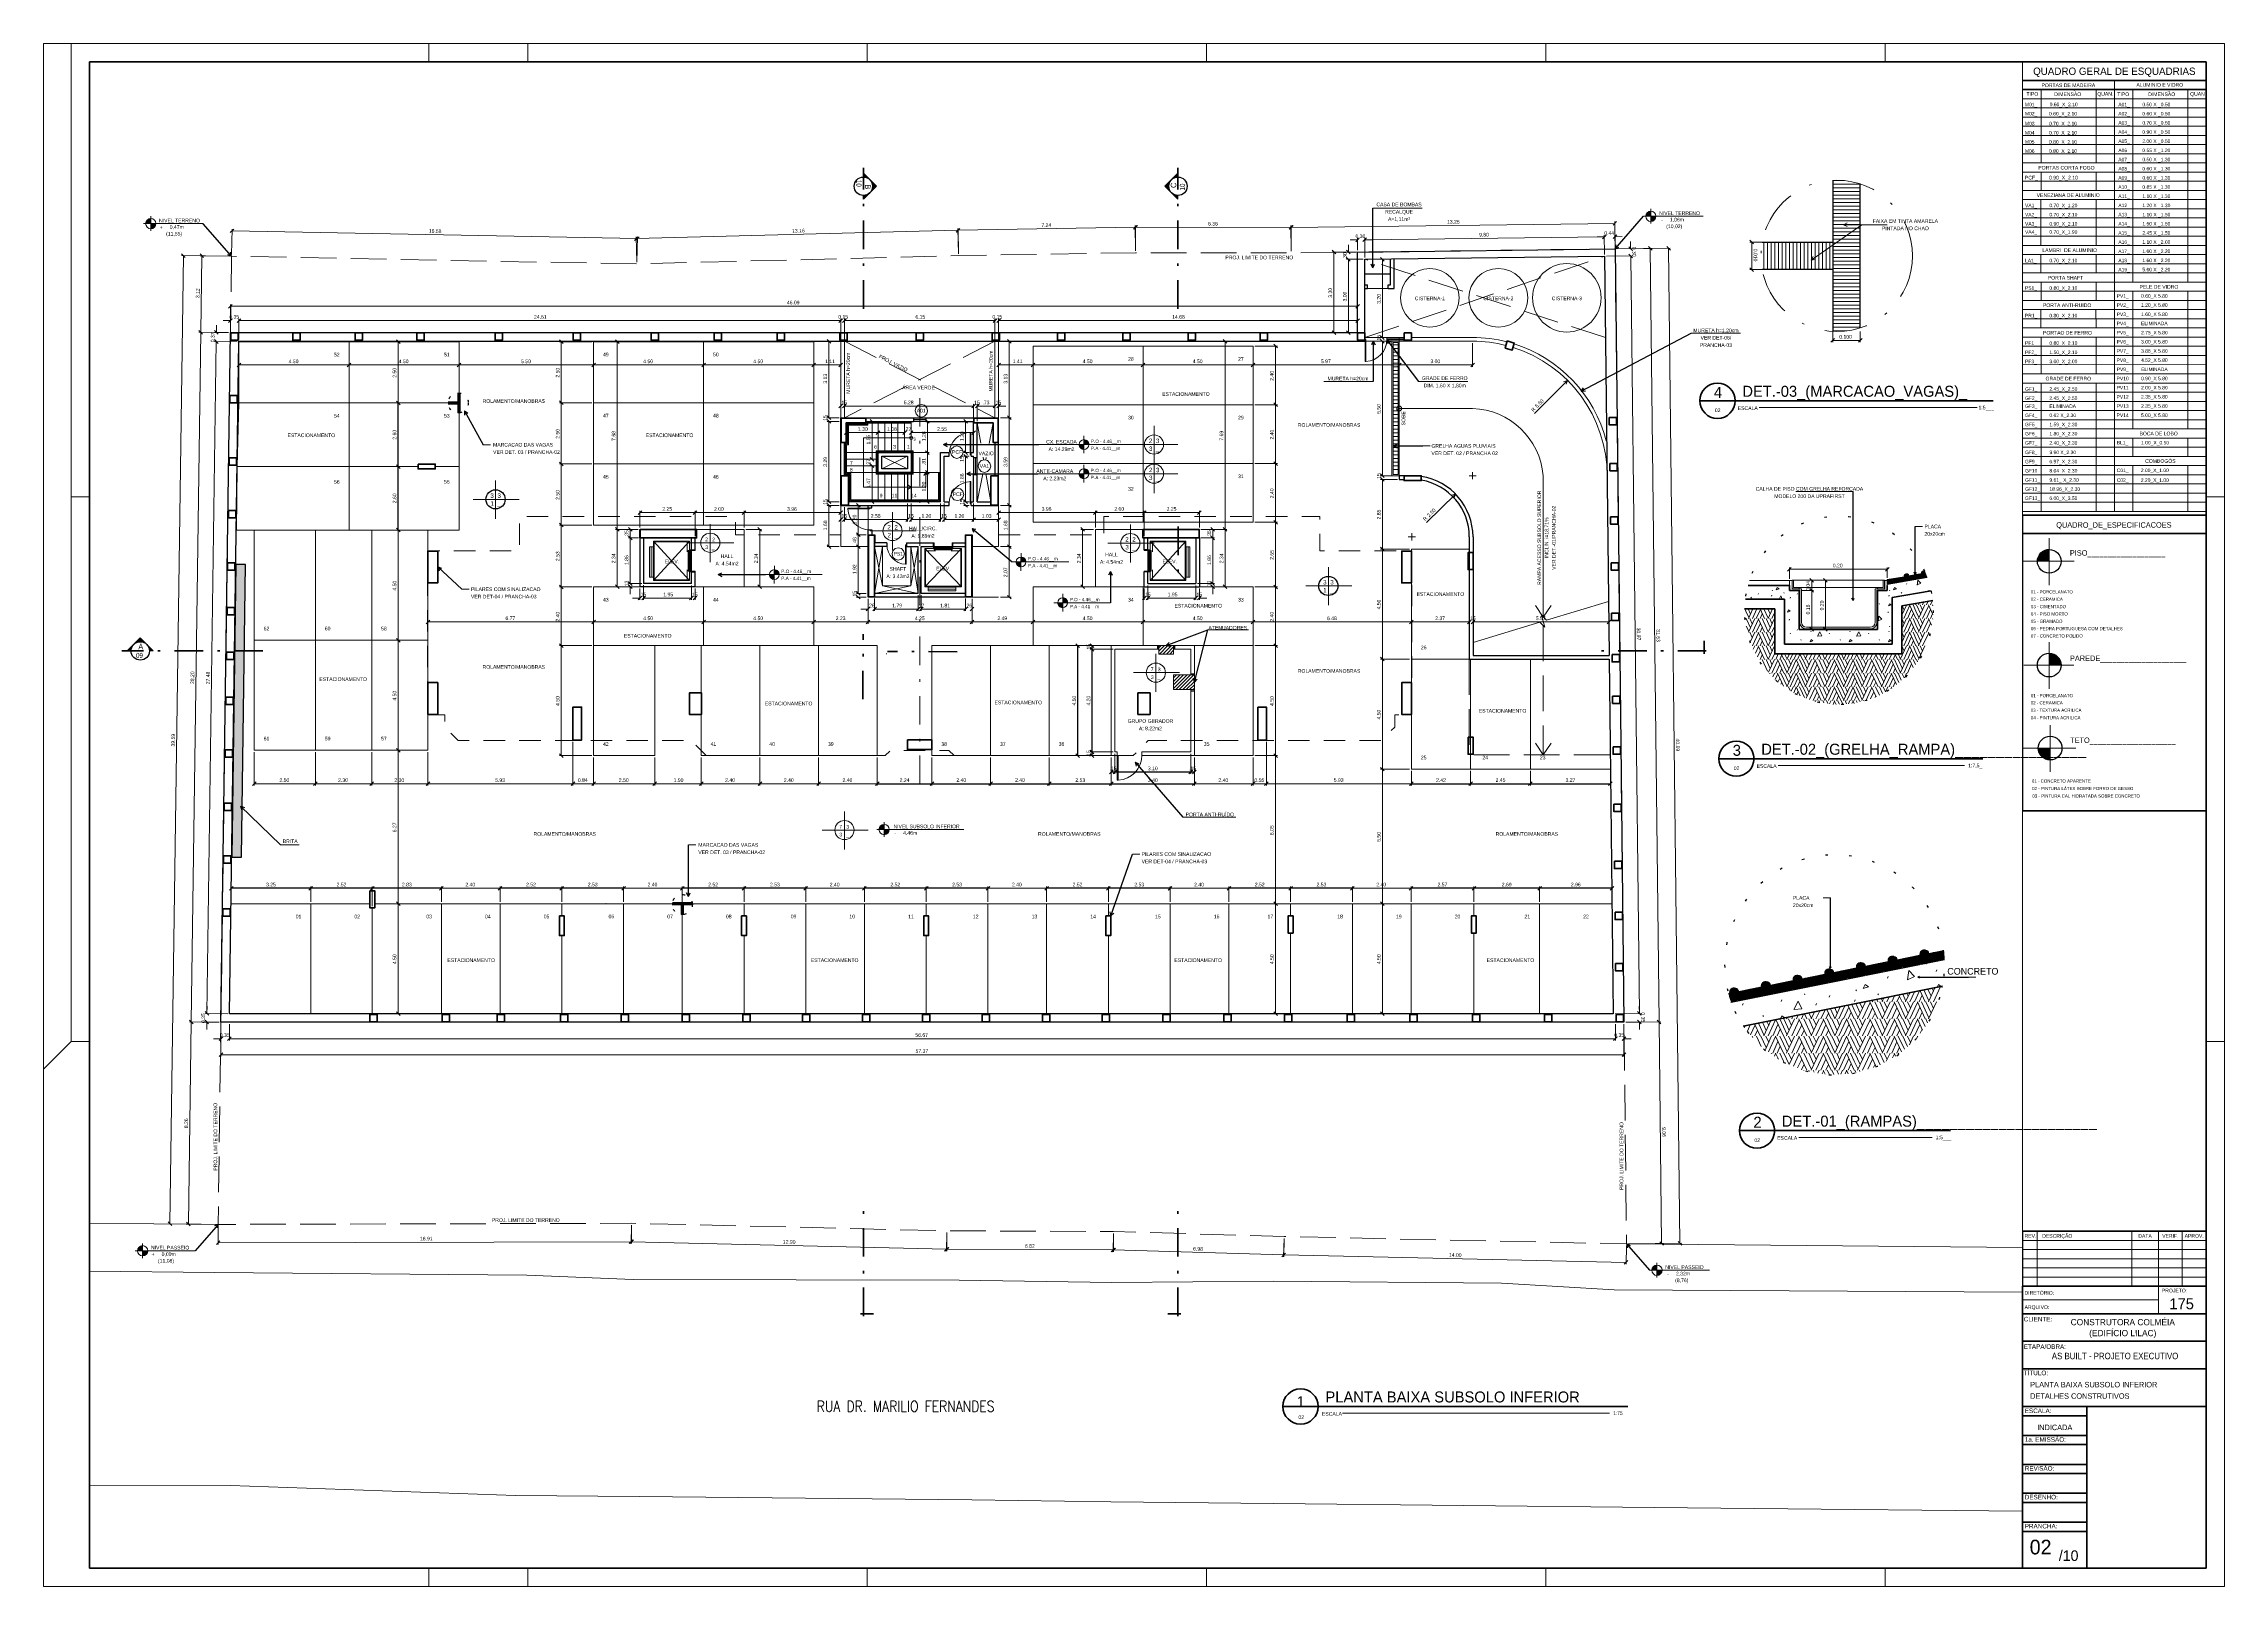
# Model space of a CAD drawing. Header units: metres. Extents: x -5.3 to 83.9, y -21.1 to 42.
import ezdxf
from ezdxf.enums import TextEntityAlignment as Align

# ---------------------------------------------------------------- set-up
doc = ezdxf.new("R2010")
doc.units = ezdxf.units.M
doc.header["$MEASUREMENT"] = 0
for name, pattern in [('DGN Style 1', [0.87779, 0.001461, -0.87633]), ('DGN Style 2', [1.46055, 0.87633, -0.58422]), ('DGN Style 3', [2.04477, 1.46055, -0.58422]), ('DGN Style 4', [2.33834, 1.16844, -0.58422, 0.001461, -0.58422])]:
    doc.linetypes.add(name, pattern=pattern)
doc.layers.add('ARQUITETURA NOVA', color=172, linetype='Continuous')
doc.layers.add('CONFIRMAR', color=220, linetype='Continuous')
for name, color, linetype, lineweight in [('Level 1', 7, 'Continuous', 0), ('Level 11', 7, 'Continuous', 0), ('Level 19', 7, 'Continuous', 0), ('Level 2', 7, 'Continuous', 0), ('Level 21', 7, 'Continuous', 0), ('Level 23', 7, 'Continuous', 0), ('Level 24', 7, 'Continuous', 0), ('Level 25', 7, 'Continuous', 0), ('Level 26', 7, 'Continuous', 0), ('Level 27', 7, 'Continuous', 0), ('Level 28', 7, 'Continuous', 0), ('Level 29', 7, 'Continuous', 0), ('Level 31', 7, 'Continuous', 0), ('Level 41', 7, 'Continuous', 0), ('Level 42', 7, 'Continuous', 0), ('Level 5', 7, 'Continuous', 0), ('Level 52', 7, 'Continuous', 0), ('Level 54', 7, 'Continuous', 0), ('Level 62', 7, 'Continuous', 0), ('Level 63', 7, 'Continuous', 0), ('Level 7', 7, 'Continuous', 0), ('Level 8', 7, 'Continuous', 0)]:
    doc.layers.add(name, color=color, linetype=linetype, lineweight=lineweight)
doc.styles.add('Style-CIVIL', font='CIVIL.shx')
doc.styles.add('Style-INTL_ENGINEERING', font='INTL_ENGINEERING.shx')
doc.styles.add('Style-STANDARD', font='STANDARD.shx')
doc.dimstyles.get("Standard").update_dxf_attribs({"dimtxt": 0.18, "dimasz": 0.18, "dimexe": 0.18, "dimexo": 0.0625, "dimgap": 0.09, "dimtad": 0, "dimtih": 1, "dimtoh": 1, "dimdec": 4, "dimzin": 1, "dimdsep": 46, "dimtxsty": 'Standard', "dimcen": 0, "dimadec": 0, "dimazin": 0, "dimtfac": 1, "dimtdec": 4, "dimtofl": 0, "dimtmove": 0, "dimatfit": 3, "dimfxl": 0, "dimtolj": 1, "dimtzin": 1, "dimarcsym": 0})

# ---------------------------------------------------------------- blocks, each defined once
blk = doc.blocks.new('_Oblique')
at = {"color": 0, "linetype": 'ByBlock', "lineweight": -2}
blk.add_line((0.5, 0.5), (-0.5, -0.5), dxfattribs=at)
blk = doc.blocks.new('*D10')
at = {"layer": 'Defpoints', "color": 0, "linetype": 'Continuous', "lineweight": 13}
for p in [(55.845, 7.489), (55.845, 6.857), (58.809, 6.857)]:
    blk.add_point(p, dxfattribs=at)
at = {"layer": 'Level 23', "color": 2, "linetype": 'Continuous', "lineweight": 0}
for p, q in [((55.845, 6.931), (55.845, 7.563)), ((58.809, 6.931), (58.809, 7.563))]:
    blk.add_line(p, q, dxfattribs=at)
at = {"layer": 'Level 23', "color": 0, "linetype": 'Continuous', "lineweight": -2}
blk.add_line((58.809, 7.489), (55.845, 7.489), dxfattribs=at)
at = {"layer": 'Level 23', "color": 0, "linetype": 'Continuous', "lineweight": -2, "xscale": 0.14925, "yscale": 0.14925, "zscale": 0.14925, "rotation": 180}
blk.add_blockref('_Oblique', (55.845, 7.489), dxfattribs=at)
at = {"layer": 'Level 23', "color": 0, "linetype": 'Continuous', "lineweight": -2, "xscale": 0.14925, "yscale": 0.14925, "zscale": 0.14925}
blk.add_blockref('_Oblique', (58.809, 7.489), dxfattribs=at)
at = {"layer": 'Level 23', "color": 0, "linetype": 'Continuous', "lineweight": 0, "insert": (57.327, 7.638), "char_height": 0.1492, "attachment_point": 5, "style": 'Style-INTL_ENGINEERING'}
blk.add_mtext('2.96', dxfattribs=at)
blk = doc.blocks.new('*D11')
at = {"layer": 'Defpoints', "color": 0, "linetype": 'Continuous', "lineweight": 13}
for p in [(53.16, 7.489), (53.16, 6.857), (55.845, 6.857)]:
    blk.add_point(p, dxfattribs=at)
at = {"layer": 'Level 23', "color": 2, "linetype": 'Continuous', "lineweight": 0}
for p, q in [((53.16, 6.931), (53.16, 7.563)), ((55.845, 6.931), (55.845, 7.563))]:
    blk.add_line(p, q, dxfattribs=at)
at = {"layer": 'Level 23', "color": 0, "linetype": 'Continuous', "lineweight": -2}
blk.add_line((55.845, 7.489), (53.16, 7.489), dxfattribs=at)
at = {"layer": 'Level 23', "color": 0, "linetype": 'Continuous', "lineweight": -2, "xscale": 0.14925, "yscale": 0.14925, "zscale": 0.14925, "rotation": 180}
blk.add_blockref('_Oblique', (53.16, 7.489), dxfattribs=at)
at = {"layer": 'Level 23', "color": 0, "linetype": 'Continuous', "lineweight": -2, "xscale": 0.14925, "yscale": 0.14925, "zscale": 0.14925}
blk.add_blockref('_Oblique', (55.845, 7.489), dxfattribs=at)
at = {"layer": 'Level 23', "color": 0, "linetype": 'Continuous', "lineweight": 0, "insert": (54.502, 7.638), "char_height": 0.1492, "attachment_point": 5, "style": 'Style-INTL_ENGINEERING'}
blk.add_mtext('2.69', dxfattribs=at)
blk = doc.blocks.new('*D12')
at = {"layer": 'Defpoints', "color": 0, "linetype": 'Continuous', "lineweight": 13}
for p in [(50.591, 7.489), (50.591, 6.857), (53.16, 6.857)]:
    blk.add_point(p, dxfattribs=at)
at = {"layer": 'Level 23', "color": 2, "linetype": 'Continuous', "lineweight": 0}
for p, q in [((50.591, 6.931), (50.591, 7.563)), ((53.16, 6.931), (53.16, 7.563))]:
    blk.add_line(p, q, dxfattribs=at)
at = {"layer": 'Level 23', "color": 0, "linetype": 'Continuous', "lineweight": -2}
blk.add_line((53.16, 7.489), (50.591, 7.489), dxfattribs=at)
at = {"layer": 'Level 23', "color": 0, "linetype": 'Continuous', "lineweight": -2, "xscale": 0.14925, "yscale": 0.14925, "zscale": 0.14925, "rotation": 180}
blk.add_blockref('_Oblique', (50.591, 7.489), dxfattribs=at)
at = {"layer": 'Level 23', "color": 0, "linetype": 'Continuous', "lineweight": -2, "xscale": 0.14925, "yscale": 0.14925, "zscale": 0.14925}
blk.add_blockref('_Oblique', (53.16, 7.489), dxfattribs=at)
at = {"layer": 'Level 23', "color": 0, "linetype": 'Continuous', "lineweight": 0, "insert": (51.875, 7.638), "char_height": 0.1492, "attachment_point": 5, "style": 'Style-INTL_ENGINEERING'}
blk.add_mtext('2.57', dxfattribs=at)
blk = doc.blocks.new('*D13')
at = {"layer": 'Defpoints'}
for p in [(48.191, 7.489), (49.391, 7.489), (48.191, 6.857), (50.591, 6.857)]:
    blk.add_point(p, dxfattribs=at)
at = {"layer": 'Level 23', "color": 2, "linetype": 'Continuous', "lineweight": 0}
for p, q in [((48.117, 7.414), (48.266, 7.564)), ((48.191, 6.931), (48.191, 7.563)), ((50.591, 7.489), (48.191, 7.489)), ((50.666, 7.564), (50.517, 7.414)), ((50.591, 6.931), (50.591, 7.563))]:
    blk.add_line(p, q, dxfattribs=at)
at = {"layer": 'Level 23', "color": 2, "linetype": 'Continuous', "lineweight": 0, "style": 'Style-INTL_ENGINEERING'}
blk.add_text('2.40', height=0.1492, dxfattribs=at).set_placement((49.172, 7.638), align=Align.MIDDLE_LEFT)
blk = doc.blocks.new('*D14')
at = {"layer": 'Defpoints', "color": 0, "linetype": 'Continuous', "lineweight": 13}
for p in [(45.665, 7.489), (45.665, 6.857), (48.191, 6.857)]:
    blk.add_point(p, dxfattribs=at)
at = {"layer": 'Level 23', "color": 2, "linetype": 'Continuous', "lineweight": 0}
for p, q in [((45.665, 6.931), (45.665, 7.563)), ((48.191, 6.931), (48.191, 7.563))]:
    blk.add_line(p, q, dxfattribs=at)
at = {"layer": 'Level 23', "color": 0, "linetype": 'Continuous', "lineweight": -2}
blk.add_line((48.191, 7.489), (45.665, 7.489), dxfattribs=at)
at = {"layer": 'Level 23', "color": 0, "linetype": 'Continuous', "lineweight": -2, "xscale": 0.14925, "yscale": 0.14925, "zscale": 0.14925, "rotation": 180}
blk.add_blockref('_Oblique', (45.665, 7.489), dxfattribs=at)
at = {"layer": 'Level 23', "color": 0, "linetype": 'Continuous', "lineweight": -2, "xscale": 0.14925, "yscale": 0.14925, "zscale": 0.14925}
blk.add_blockref('_Oblique', (48.191, 7.489), dxfattribs=at)
at = {"layer": 'Level 23', "color": 0, "linetype": 'Continuous', "lineweight": 0, "insert": (46.928, 7.638), "char_height": 0.1492, "attachment_point": 5, "style": 'Style-INTL_ENGINEERING'}
blk.add_mtext('2.53', dxfattribs=at)
blk = doc.blocks.new('*D15')
at = {"layer": 'Defpoints', "color": 0, "linetype": 'Continuous', "lineweight": 13}
for p in [(43.141, 7.489), (43.141, 6.857), (45.665, 6.857)]:
    blk.add_point(p, dxfattribs=at)
at = {"layer": 'Level 23', "color": 2, "linetype": 'Continuous', "lineweight": 0}
for p, q in [((43.141, 6.931), (43.141, 7.563)), ((45.665, 6.931), (45.665, 7.563))]:
    blk.add_line(p, q, dxfattribs=at)
at = {"layer": 'Level 23', "color": 0, "linetype": 'Continuous', "lineweight": -2}
blk.add_line((45.665, 7.489), (43.141, 7.489), dxfattribs=at)
at = {"layer": 'Level 23', "color": 0, "linetype": 'Continuous', "lineweight": -2, "xscale": 0.14925, "yscale": 0.14925, "zscale": 0.14925, "rotation": 180}
blk.add_blockref('_Oblique', (43.141, 7.489), dxfattribs=at)
at = {"layer": 'Level 23', "color": 0, "linetype": 'Continuous', "lineweight": -2, "xscale": 0.14925, "yscale": 0.14925, "zscale": 0.14925}
blk.add_blockref('_Oblique', (45.665, 7.489), dxfattribs=at)
at = {"layer": 'Level 23', "color": 0, "linetype": 'Continuous', "lineweight": 0, "insert": (44.403, 7.638), "char_height": 0.1492, "attachment_point": 5, "style": 'Style-INTL_ENGINEERING'}
blk.add_mtext('2.52', dxfattribs=at)
blk = doc.blocks.new('*D16')
at = {"layer": 'Defpoints'}
for p in [(40.741, 7.489), (41.941, 7.489), (40.741, 6.857), (43.141, 6.857)]:
    blk.add_point(p, dxfattribs=at)
at = {"layer": 'Level 23', "color": 2, "linetype": 'Continuous', "lineweight": 0}
for p, q in [((40.667, 7.414), (40.816, 7.564)), ((40.741, 6.931), (40.741, 7.563)), ((43.141, 7.489), (40.741, 7.489)), ((43.216, 7.564), (43.067, 7.414)), ((43.141, 6.931), (43.141, 7.563))]:
    blk.add_line(p, q, dxfattribs=at)
at = {"layer": 'Level 23', "color": 2, "linetype": 'Continuous', "lineweight": 0, "style": 'Style-INTL_ENGINEERING'}
blk.add_text('2.40', height=0.1492, dxfattribs=at).set_placement((41.722, 7.638), align=Align.MIDDLE_LEFT)
blk = doc.blocks.new('*D17')
at = {"layer": 'Defpoints', "color": 0, "linetype": 'Continuous', "lineweight": 13}
for p in [(38.215, 7.489), (38.215, 6.857), (40.741, 6.857)]:
    blk.add_point(p, dxfattribs=at)
at = {"layer": 'Level 23', "color": 2, "linetype": 'Continuous', "lineweight": 0}
for p, q in [((38.215, 6.931), (38.215, 7.563)), ((40.741, 6.931), (40.741, 7.563))]:
    blk.add_line(p, q, dxfattribs=at)
at = {"layer": 'Level 23', "color": 0, "linetype": 'Continuous', "lineweight": -2}
blk.add_line((40.741, 7.489), (38.215, 7.489), dxfattribs=at)
at = {"layer": 'Level 23', "color": 0, "linetype": 'Continuous', "lineweight": -2, "xscale": 0.14925, "yscale": 0.14925, "zscale": 0.14925, "rotation": 180}
blk.add_blockref('_Oblique', (38.215, 7.489), dxfattribs=at)
at = {"layer": 'Level 23', "color": 0, "linetype": 'Continuous', "lineweight": -2, "xscale": 0.14925, "yscale": 0.14925, "zscale": 0.14925}
blk.add_blockref('_Oblique', (40.741, 7.489), dxfattribs=at)
at = {"layer": 'Level 23', "color": 0, "linetype": 'Continuous', "lineweight": 0, "insert": (39.478, 7.638), "char_height": 0.1492, "attachment_point": 5, "style": 'Style-INTL_ENGINEERING'}
blk.add_mtext('2.53', dxfattribs=at)
blk = doc.blocks.new('*D18')
at = {"layer": 'Defpoints', "color": 0, "linetype": 'Continuous', "lineweight": 13}
for p in [(35.691, 7.489), (35.691, 6.857), (38.215, 6.857)]:
    blk.add_point(p, dxfattribs=at)
at = {"layer": 'Level 23', "color": 2, "linetype": 'Continuous', "lineweight": 0}
for p, q in [((35.691, 6.931), (35.691, 7.563)), ((38.215, 6.931), (38.215, 7.563))]:
    blk.add_line(p, q, dxfattribs=at)
at = {"layer": 'Level 23', "color": 0, "linetype": 'Continuous', "lineweight": -2}
blk.add_line((38.215, 7.489), (35.691, 7.489), dxfattribs=at)
at = {"layer": 'Level 23', "color": 0, "linetype": 'Continuous', "lineweight": -2, "xscale": 0.14925, "yscale": 0.14925, "zscale": 0.14925, "rotation": 180}
blk.add_blockref('_Oblique', (35.691, 7.489), dxfattribs=at)
at = {"layer": 'Level 23', "color": 0, "linetype": 'Continuous', "lineweight": -2, "xscale": 0.14925, "yscale": 0.14925, "zscale": 0.14925}
blk.add_blockref('_Oblique', (38.215, 7.489), dxfattribs=at)
at = {"layer": 'Level 23', "color": 0, "linetype": 'Continuous', "lineweight": 0, "insert": (36.953, 7.638), "char_height": 0.1492, "attachment_point": 5, "style": 'Style-INTL_ENGINEERING'}
blk.add_mtext('2.52', dxfattribs=at)
blk = doc.blocks.new('*D19')
at = {"layer": 'Defpoints'}
for p in [(33.291, 7.489), (34.491, 7.489), (33.291, 6.857), (35.691, 6.857)]:
    blk.add_point(p, dxfattribs=at)
at = {"layer": 'Level 23', "color": 2, "linetype": 'Continuous', "lineweight": 0}
for p, q in [((33.217, 7.414), (33.366, 7.564)), ((33.291, 6.931), (33.291, 7.563)), ((35.691, 7.489), (33.291, 7.489)), ((35.766, 7.564), (35.617, 7.414)), ((35.691, 6.931), (35.691, 7.563))]:
    blk.add_line(p, q, dxfattribs=at)
at = {"layer": 'Level 23', "color": 2, "linetype": 'Continuous', "lineweight": 0, "style": 'Style-INTL_ENGINEERING'}
blk.add_text('2.40', height=0.1492, dxfattribs=at).set_placement((34.272, 7.638), align=Align.MIDDLE_LEFT)
blk = doc.blocks.new('*D20')
at = {"layer": 'Defpoints', "color": 0, "linetype": 'Continuous', "lineweight": 13}
for p in [(30.765, 7.489), (30.765, 6.857), (33.291, 6.857)]:
    blk.add_point(p, dxfattribs=at)
at = {"layer": 'Level 23', "color": 2, "linetype": 'Continuous', "lineweight": 0}
for p, q in [((30.765, 6.931), (30.765, 7.563)), ((33.291, 6.931), (33.291, 7.563))]:
    blk.add_line(p, q, dxfattribs=at)
at = {"layer": 'Level 23', "color": 0, "linetype": 'Continuous', "lineweight": -2}
blk.add_line((33.291, 7.489), (30.765, 7.489), dxfattribs=at)
at = {"layer": 'Level 23', "color": 0, "linetype": 'Continuous', "lineweight": -2, "xscale": 0.14925, "yscale": 0.14925, "zscale": 0.14925, "rotation": 180}
blk.add_blockref('_Oblique', (30.765, 7.489), dxfattribs=at)
at = {"layer": 'Level 23', "color": 0, "linetype": 'Continuous', "lineweight": -2, "xscale": 0.14925, "yscale": 0.14925, "zscale": 0.14925}
blk.add_blockref('_Oblique', (33.291, 7.489), dxfattribs=at)
at = {"layer": 'Level 23', "color": 0, "linetype": 'Continuous', "lineweight": 0, "insert": (32.028, 7.638), "char_height": 0.1492, "attachment_point": 5, "style": 'Style-INTL_ENGINEERING'}
blk.add_mtext('2.53', dxfattribs=at)
blk = doc.blocks.new('*D21')
at = {"layer": 'Defpoints', "color": 0, "linetype": 'Continuous', "lineweight": 13}
for p in [(28.241, 7.489), (28.241, 6.857), (30.765, 6.857)]:
    blk.add_point(p, dxfattribs=at)
at = {"layer": 'Level 23', "color": 2, "linetype": 'Continuous', "lineweight": 0}
for p, q in [((28.241, 6.931), (28.241, 7.563)), ((30.765, 6.931), (30.765, 7.563))]:
    blk.add_line(p, q, dxfattribs=at)
at = {"layer": 'Level 23', "color": 0, "linetype": 'Continuous', "lineweight": -2}
blk.add_line((30.765, 7.489), (28.241, 7.489), dxfattribs=at)
at = {"layer": 'Level 23', "color": 0, "linetype": 'Continuous', "lineweight": -2, "xscale": 0.14925, "yscale": 0.14925, "zscale": 0.14925, "rotation": 180}
blk.add_blockref('_Oblique', (28.241, 7.489), dxfattribs=at)
at = {"layer": 'Level 23', "color": 0, "linetype": 'Continuous', "lineweight": -2, "xscale": 0.14925, "yscale": 0.14925, "zscale": 0.14925}
blk.add_blockref('_Oblique', (30.765, 7.489), dxfattribs=at)
at = {"layer": 'Level 23', "color": 0, "linetype": 'Continuous', "lineweight": 0, "insert": (29.503, 7.638), "char_height": 0.1492, "attachment_point": 5, "style": 'Style-INTL_ENGINEERING'}
blk.add_mtext('2.52', dxfattribs=at)
blk = doc.blocks.new('*D22')
at = {"layer": 'Defpoints'}
for p in [(25.841, 7.489), (27.041, 7.489), (25.841, 6.857), (28.241, 6.857)]:
    blk.add_point(p, dxfattribs=at)
at = {"layer": 'Level 23', "color": 2, "linetype": 'Continuous', "lineweight": 0}
for p, q in [((25.767, 7.414), (25.916, 7.564)), ((25.841, 6.931), (25.841, 7.563)), ((28.241, 7.489), (25.841, 7.489)), ((28.316, 7.564), (28.167, 7.414)), ((28.241, 6.931), (28.241, 7.563))]:
    blk.add_line(p, q, dxfattribs=at)
at = {"layer": 'Level 23', "color": 2, "linetype": 'Continuous', "lineweight": 0, "style": 'Style-INTL_ENGINEERING'}
blk.add_text('2.40', height=0.1492, dxfattribs=at).set_placement((26.822, 7.638), align=Align.MIDDLE_LEFT)
blk = doc.blocks.new('*D23')
at = {"layer": 'Defpoints', "color": 0, "linetype": 'Continuous', "lineweight": 13}
for p in [(23.315, 7.489), (23.315, 6.857), (25.841, 6.857)]:
    blk.add_point(p, dxfattribs=at)
at = {"layer": 'Level 23', "color": 2, "linetype": 'Continuous', "lineweight": 0}
for p, q in [((23.315, 6.931), (23.315, 7.563)), ((25.841, 6.931), (25.841, 7.563))]:
    blk.add_line(p, q, dxfattribs=at)
at = {"layer": 'Level 23', "color": 0, "linetype": 'Continuous', "lineweight": -2}
blk.add_line((25.841, 7.489), (23.315, 7.489), dxfattribs=at)
at = {"layer": 'Level 23', "color": 0, "linetype": 'Continuous', "lineweight": -2, "xscale": 0.14925, "yscale": 0.14925, "zscale": 0.14925, "rotation": 180}
blk.add_blockref('_Oblique', (23.315, 7.489), dxfattribs=at)
at = {"layer": 'Level 23', "color": 0, "linetype": 'Continuous', "lineweight": -2, "xscale": 0.14925, "yscale": 0.14925, "zscale": 0.14925}
blk.add_blockref('_Oblique', (25.841, 7.489), dxfattribs=at)
at = {"layer": 'Level 23', "color": 0, "linetype": 'Continuous', "lineweight": 0, "insert": (24.578, 7.638), "char_height": 0.1492, "attachment_point": 5, "style": 'Style-INTL_ENGINEERING'}
blk.add_mtext('2.53', dxfattribs=at)
blk = doc.blocks.new('*D24')
at = {"layer": 'Defpoints', "color": 0, "linetype": 'Continuous', "lineweight": 13}
for p in [(20.791, 7.489), (20.791, 6.857), (23.315, 6.857)]:
    blk.add_point(p, dxfattribs=at)
at = {"layer": 'Level 23', "color": 2, "linetype": 'Continuous', "lineweight": 0}
for p, q in [((20.791, 6.931), (20.791, 7.563)), ((23.315, 6.931), (23.315, 7.563))]:
    blk.add_line(p, q, dxfattribs=at)
at = {"layer": 'Level 23', "color": 0, "linetype": 'Continuous', "lineweight": -2}
blk.add_line((23.315, 7.489), (20.791, 7.489), dxfattribs=at)
at = {"layer": 'Level 23', "color": 0, "linetype": 'Continuous', "lineweight": -2, "xscale": 0.14925, "yscale": 0.14925, "zscale": 0.14925, "rotation": 180}
blk.add_blockref('_Oblique', (20.791, 7.489), dxfattribs=at)
at = {"layer": 'Level 23', "color": 0, "linetype": 'Continuous', "lineweight": -2, "xscale": 0.14925, "yscale": 0.14925, "zscale": 0.14925}
blk.add_blockref('_Oblique', (23.315, 7.489), dxfattribs=at)
at = {"layer": 'Level 23', "color": 0, "linetype": 'Continuous', "lineweight": 0, "insert": (22.053, 7.638), "char_height": 0.1492, "attachment_point": 5, "style": 'Style-INTL_ENGINEERING'}
blk.add_mtext('2.52', dxfattribs=at)
blk = doc.blocks.new('*D25')
at = {"layer": 'Defpoints'}
for p in [(18.391, 7.489), (19.591, 7.489), (18.391, 6.857), (20.791, 6.857)]:
    blk.add_point(p, dxfattribs=at)
at = {"layer": 'Level 23', "color": 2, "linetype": 'Continuous', "lineweight": 0}
for p, q in [((18.317, 7.414), (18.466, 7.564)), ((18.391, 6.931), (18.391, 7.563)), ((20.791, 7.489), (18.391, 7.489)), ((20.866, 7.564), (20.717, 7.414)), ((20.791, 6.931), (20.791, 7.563))]:
    blk.add_line(p, q, dxfattribs=at)
at = {"layer": 'Level 23', "color": 2, "linetype": 'Continuous', "lineweight": 0, "style": 'Style-INTL_ENGINEERING'}
blk.add_text('2.40', height=0.1492, dxfattribs=at).set_placement((19.372, 7.638), align=Align.MIDDLE_LEFT)
blk = doc.blocks.new('*D26')
at = {"layer": 'Defpoints', "color": 0, "linetype": 'Continuous', "lineweight": 13}
for p in [(15.865, 7.489), (15.865, 6.857), (18.391, 6.857)]:
    blk.add_point(p, dxfattribs=at)
at = {"layer": 'Level 23', "color": 2, "linetype": 'Continuous', "lineweight": 0}
for p, q in [((15.865, 6.931), (15.865, 7.563)), ((18.391, 6.931), (18.391, 7.563))]:
    blk.add_line(p, q, dxfattribs=at)
at = {"layer": 'Level 23', "color": 0, "linetype": 'Continuous', "lineweight": -2}
blk.add_line((18.391, 7.489), (15.865, 7.489), dxfattribs=at)
at = {"layer": 'Level 23', "color": 0, "linetype": 'Continuous', "lineweight": -2, "xscale": 0.14925, "yscale": 0.14925, "zscale": 0.14925, "rotation": 180}
blk.add_blockref('_Oblique', (15.865, 7.489), dxfattribs=at)
at = {"layer": 'Level 23', "color": 0, "linetype": 'Continuous', "lineweight": -2, "xscale": 0.14925, "yscale": 0.14925, "zscale": 0.14925}
blk.add_blockref('_Oblique', (18.391, 7.489), dxfattribs=at)
at = {"layer": 'Level 23', "color": 0, "linetype": 'Continuous', "lineweight": 0, "insert": (17.128, 7.638), "char_height": 0.1492, "attachment_point": 5, "style": 'Style-INTL_ENGINEERING'}
blk.add_mtext('2.53', dxfattribs=at)
blk = doc.blocks.new('*D27')
at = {"layer": 'Defpoints', "color": 0, "linetype": 'Continuous', "lineweight": 13}
for p in [(13.341, 7.489), (13.341, 6.857), (15.865, 6.857)]:
    blk.add_point(p, dxfattribs=at)
at = {"layer": 'Level 23', "color": 2, "linetype": 'Continuous', "lineweight": 0}
for p, q in [((13.341, 6.931), (13.341, 7.563)), ((15.865, 6.931), (15.865, 7.563))]:
    blk.add_line(p, q, dxfattribs=at)
at = {"layer": 'Level 23', "color": 0, "linetype": 'Continuous', "lineweight": -2}
blk.add_line((15.865, 7.489), (13.341, 7.489), dxfattribs=at)
at = {"layer": 'Level 23', "color": 0, "linetype": 'Continuous', "lineweight": -2, "xscale": 0.14925, "yscale": 0.14925, "zscale": 0.14925, "rotation": 180}
blk.add_blockref('_Oblique', (13.341, 7.489), dxfattribs=at)
at = {"layer": 'Level 23', "color": 0, "linetype": 'Continuous', "lineweight": -2, "xscale": 0.14925, "yscale": 0.14925, "zscale": 0.14925}
blk.add_blockref('_Oblique', (15.865, 7.489), dxfattribs=at)
at = {"layer": 'Level 23', "color": 0, "linetype": 'Continuous', "lineweight": 0, "insert": (14.603, 7.638), "char_height": 0.1492, "attachment_point": 5, "style": 'Style-INTL_ENGINEERING'}
blk.add_mtext('2.52', dxfattribs=at)
blk = doc.blocks.new('*D28')
at = {"layer": 'Defpoints'}
for p in [(10.941, 7.489), (12.141, 7.489), (10.941, 6.857), (13.341, 6.857)]:
    blk.add_point(p, dxfattribs=at)
at = {"layer": 'Level 23', "color": 2, "linetype": 'Continuous', "lineweight": 0}
for p, q in [((10.867, 7.414), (11.016, 7.564)), ((10.941, 6.931), (10.941, 7.563)), ((13.341, 7.489), (10.941, 7.489)), ((13.416, 7.564), (13.267, 7.414)), ((13.341, 6.931), (13.341, 7.563))]:
    blk.add_line(p, q, dxfattribs=at)
at = {"layer": 'Level 23', "color": 2, "linetype": 'Continuous', "lineweight": 0, "style": 'Style-INTL_ENGINEERING'}
blk.add_text('2.40', height=0.1492, dxfattribs=at).set_placement((11.922, 7.638), align=Align.MIDDLE_LEFT)
blk = doc.blocks.new('*D29')
at = {"layer": 'Defpoints', "color": 0, "linetype": 'Continuous', "lineweight": 13}
for p in [(8.115, 7.489), (8.115, 6.685), (10.941, 6.857)]:
    blk.add_point(p, dxfattribs=at)
at = {"layer": 'Level 23', "color": 2, "linetype": 'Continuous', "lineweight": 0}
for p, q in [((8.115, 6.759), (8.115, 7.563)), ((10.941, 6.931), (10.941, 7.563))]:
    blk.add_line(p, q, dxfattribs=at)
at = {"layer": 'Level 23', "color": 0, "linetype": 'Continuous', "lineweight": -2}
blk.add_line((10.941, 7.489), (8.115, 7.489), dxfattribs=at)
at = {"layer": 'Level 23', "color": 0, "linetype": 'Continuous', "lineweight": -2, "xscale": 0.14925, "yscale": 0.14925, "zscale": 0.14925, "rotation": 180}
blk.add_blockref('_Oblique', (8.115, 7.489), dxfattribs=at)
at = {"layer": 'Level 23', "color": 0, "linetype": 'Continuous', "lineweight": -2, "xscale": 0.14925, "yscale": 0.14925, "zscale": 0.14925}
blk.add_blockref('_Oblique', (10.941, 7.489), dxfattribs=at)
at = {"layer": 'Level 23', "color": 0, "linetype": 'Continuous', "lineweight": 0, "insert": (9.528, 7.638), "char_height": 0.1492, "attachment_point": 5, "style": 'Style-INTL_ENGINEERING'}
blk.add_mtext('2.83', dxfattribs=at)
blk = doc.blocks.new('*D30')
at = {"layer": 'Defpoints', "color": 0, "linetype": 'Continuous', "lineweight": 13}
for p in [(5.598, 7.489), (5.598, 6.857), (8.115, 6.685)]:
    blk.add_point(p, dxfattribs=at)
at = {"layer": 'Level 23', "color": 2, "linetype": 'Continuous', "lineweight": 0}
for p, q in [((5.598, 6.931), (5.598, 7.563)), ((8.115, 6.759), (8.115, 7.563))]:
    blk.add_line(p, q, dxfattribs=at)
at = {"layer": 'Level 23', "color": 0, "linetype": 'Continuous', "lineweight": -2}
blk.add_line((8.115, 7.489), (5.598, 7.489), dxfattribs=at)
at = {"layer": 'Level 23', "color": 0, "linetype": 'Continuous', "lineweight": -2, "xscale": 0.14925, "yscale": 0.14925, "zscale": 0.14925, "rotation": 180}
blk.add_blockref('_Oblique', (5.598, 7.489), dxfattribs=at)
at = {"layer": 'Level 23', "color": 0, "linetype": 'Continuous', "lineweight": -2, "xscale": 0.14925, "yscale": 0.14925, "zscale": 0.14925}
blk.add_blockref('_Oblique', (8.115, 7.489), dxfattribs=at)
at = {"layer": 'Level 23', "color": 0, "linetype": 'Continuous', "lineweight": 0, "insert": (6.856, 7.638), "char_height": 0.1492, "attachment_point": 5, "style": 'Style-INTL_ENGINEERING'}
blk.add_mtext('2.52', dxfattribs=at)
blk = doc.blocks.new('*D31')
at = {"layer": 'Defpoints', "color": 0, "linetype": 'Continuous', "lineweight": 13}
for p in [(2.345, 7.489), (2.345, 6.857), (5.598, 6.857)]:
    blk.add_point(p, dxfattribs=at)
at = {"layer": 'Level 23', "color": 2, "linetype": 'Continuous', "lineweight": 0}
for p, q in [((2.345, 6.931), (2.345, 7.563)), ((5.598, 6.931), (5.598, 7.563))]:
    blk.add_line(p, q, dxfattribs=at)
at = {"layer": 'Level 23', "color": 0, "linetype": 'Continuous', "lineweight": -2}
blk.add_line((5.598, 7.489), (2.345, 7.489), dxfattribs=at)
at = {"layer": 'Level 23', "color": 0, "linetype": 'Continuous', "lineweight": -2, "xscale": 0.14925, "yscale": 0.14925, "zscale": 0.14925, "rotation": 180}
blk.add_blockref('_Oblique', (2.345, 7.489), dxfattribs=at)
at = {"layer": 'Level 23', "color": 0, "linetype": 'Continuous', "lineweight": -2, "xscale": 0.14925, "yscale": 0.14925, "zscale": 0.14925}
blk.add_blockref('_Oblique', (5.598, 7.489), dxfattribs=at)
at = {"layer": 'Level 23', "color": 0, "linetype": 'Continuous', "lineweight": 0, "insert": (3.971, 7.638), "char_height": 0.1492, "attachment_point": 5, "style": 'Style-INTL_ENGINEERING'}
blk.add_mtext('3.25', dxfattribs=at)
blk = doc.blocks.new('*D33')
at = {"layer": 'Defpoints'}
for p in [(44.134, 12.909), (45.049, 12.909), (45.049, 9.883), (45.541, 6.857)]:
    blk.add_point(p, dxfattribs=at)
at = {"layer": 'Level 23', "color": 2, "linetype": 'Continuous', "lineweight": 0}
for p, q in [((44.209, 12.909), (45.124, 12.909)), ((44.975, 12.984), (45.124, 12.834)), ((45.049, 6.857), (45.049, 12.909)), ((45.124, 6.782), (44.975, 6.931)), ((45.467, 6.857), (44.975, 6.857))]:
    blk.add_line(p, q, dxfattribs=at)
at = {"layer": 'Level 23', "color": 2, "linetype": 'Continuous', "lineweight": 0, "style": 'Style-INTL_ENGINEERING'}
blk.add_text('6.05', height=0.1492, rotation=90, dxfattribs=at).set_placement((44.901, 9.66), align=Align.MIDDLE_LEFT)
blk = doc.blocks.new('*D34')
at = {"layer": 'Defpoints'}
for p in [(44.134, 17.409), (45.049, 17.409), (45.049, 15.159), (44.134, 12.909)]:
    blk.add_point(p, dxfattribs=at)
at = {"layer": 'Level 23', "color": 2, "linetype": 'Continuous', "lineweight": 0}
for p, q in [((44.209, 17.409), (45.124, 17.409)), ((44.975, 17.484), (45.124, 17.334)), ((45.049, 12.909), (45.049, 17.409)), ((44.209, 12.909), (45.124, 12.909)), ((45.124, 12.834), (44.975, 12.984))]:
    blk.add_line(p, q, dxfattribs=at)
at = {"layer": 'Level 23', "color": 2, "linetype": 'Continuous', "lineweight": 0, "style": 'Style-INTL_ENGINEERING'}
blk.add_text('4.50', height=0.1492, rotation=90, dxfattribs=at).set_placement((44.901, 14.94), align=Align.MIDDLE_LEFT)
blk = doc.blocks.new('*D35')
at = {"layer": 'Defpoints'}
for p in [(44.134, 19.809), (45.049, 19.809), (45.049, 18.609), (44.134, 17.409)]:
    blk.add_point(p, dxfattribs=at)
at = {"layer": 'Level 23', "color": 2, "linetype": 'Continuous', "lineweight": 0}
for p, q in [((44.209, 19.809), (45.124, 19.809)), ((44.975, 19.884), (45.124, 19.734)), ((45.049, 17.409), (45.049, 19.809)), ((44.209, 17.409), (45.124, 17.409)), ((45.124, 17.334), (44.975, 17.484))]:
    blk.add_line(p, q, dxfattribs=at)
at = {"layer": 'Level 23', "color": 2, "linetype": 'Continuous', "lineweight": 0, "style": 'Style-INTL_ENGINEERING'}
blk.add_text('2.40', height=0.1492, rotation=90, dxfattribs=at).set_placement((44.901, 18.39), align=Align.MIDDLE_LEFT)
blk = doc.blocks.new('*D36')
at = {"layer": 'Defpoints'}
for p in [(44.134, 22.454), (45.049, 22.454), (45.049, 21.132), (44.134, 19.809)]:
    blk.add_point(p, dxfattribs=at)
at = {"layer": 'Level 23', "color": 2, "linetype": 'Continuous', "lineweight": 0}
for p, q in [((44.209, 22.454), (45.124, 22.454)), ((44.975, 22.529), (45.124, 22.379)), ((45.049, 19.809), (45.049, 22.454)), ((44.209, 19.809), (45.124, 19.809)), ((45.124, 19.734), (44.975, 19.884))]:
    blk.add_line(p, q, dxfattribs=at)
at = {"layer": 'Level 23', "color": 2, "linetype": 'Continuous', "lineweight": 0, "style": 'Style-INTL_ENGINEERING'}
blk.add_text('2.65', height=0.1492, rotation=90, dxfattribs=at).set_placement((44.901, 20.915), align=Align.MIDDLE_LEFT)
blk = doc.blocks.new('*D37')
at = {"layer": 'Defpoints'}
for p in [(44.134, 24.854), (45.049, 24.854), (45.049, 23.654), (44.134, 22.454)]:
    blk.add_point(p, dxfattribs=at)
at = {"layer": 'Level 23', "color": 2, "linetype": 'Continuous', "lineweight": 0}
for p, q in [((44.209, 24.854), (45.124, 24.854)), ((44.975, 24.929), (45.124, 24.779)), ((45.049, 22.454), (45.049, 24.854)), ((44.209, 22.454), (45.124, 22.454)), ((45.124, 22.379), (44.975, 22.529))]:
    blk.add_line(p, q, dxfattribs=at)
at = {"layer": 'Level 23', "color": 2, "linetype": 'Continuous', "lineweight": 0, "style": 'Style-INTL_ENGINEERING'}
blk.add_text('2.40', height=0.1492, rotation=90, dxfattribs=at).set_placement((44.901, 23.435), align=Align.MIDDLE_LEFT)
blk = doc.blocks.new('*D38')
at = {"layer": 'Defpoints'}
for p in [(44.134, 27.254), (45.049, 27.254), (45.049, 26.054), (44.134, 24.854)]:
    blk.add_point(p, dxfattribs=at)
at = {"layer": 'Level 23', "color": 2, "linetype": 'Continuous', "lineweight": 0}
for p, q in [((44.209, 27.254), (45.124, 27.254)), ((44.975, 27.329), (45.124, 27.179)), ((45.049, 24.854), (45.049, 27.254)), ((44.209, 24.854), (45.124, 24.854)), ((45.124, 24.779), (44.975, 24.929))]:
    blk.add_line(p, q, dxfattribs=at)
at = {"layer": 'Level 23', "color": 2, "linetype": 'Continuous', "lineweight": 0, "style": 'Style-INTL_ENGINEERING'}
blk.add_text('2.40', height=0.1492, rotation=90, dxfattribs=at).set_placement((44.901, 25.835), align=Align.MIDDLE_LEFT)
blk = doc.blocks.new('*D39')
at = {"layer": 'Defpoints'}
for p in [(44.134, 29.654), (45.049, 29.654), (45.049, 28.454), (44.134, 27.254)]:
    blk.add_point(p, dxfattribs=at)
at = {"layer": 'Level 23', "color": 2, "linetype": 'Continuous', "lineweight": 0}
for p, q in [((44.209, 29.654), (45.124, 29.654)), ((44.975, 29.729), (45.124, 29.579)), ((45.049, 27.254), (45.049, 29.654)), ((44.209, 27.254), (45.124, 27.254)), ((45.124, 27.179), (44.975, 27.329))]:
    blk.add_line(p, q, dxfattribs=at)
at = {"layer": 'Level 23', "color": 2, "linetype": 'Continuous', "lineweight": 0, "style": 'Style-INTL_ENGINEERING'}
blk.add_text('2.40', height=0.1492, rotation=90, dxfattribs=at).set_placement((44.901, 28.235), align=Align.MIDDLE_LEFT)
blk = doc.blocks.new('*D32')
at = {"layer": 'Defpoints'}
for p in [(45.049, 6.857), (45.541, 6.857), (45.049, 4.607), (45.541, 2.357)]:
    blk.add_point(p, dxfattribs=at)
at = {"layer": 'Level 23', "color": 2, "linetype": 'Continuous', "lineweight": 0}
for p, q in [((44.975, 6.931), (45.124, 6.782)), ((45.467, 6.857), (44.975, 6.857)), ((45.049, 2.357), (45.049, 6.857)), ((45.124, 2.282), (44.975, 2.431)), ((45.467, 2.357), (44.975, 2.357))]:
    blk.add_line(p, q, dxfattribs=at)
at = {"layer": 'Level 23', "color": 2, "linetype": 'Continuous', "lineweight": 0, "style": 'Style-INTL_ENGINEERING'}
blk.add_text('4.50', height=0.1492, rotation=90, dxfattribs=at).set_placement((44.901, 4.387), align=Align.MIDDLE_LEFT)
blk = doc.blocks.new('*D41')
at = {"layer": 'Defpoints'}
for p in [(8.09, 13.13), (9.175, 13.13), (9.175, 9.993), (8.541, 6.857)]:
    blk.add_point(p, dxfattribs=at)
at = {"layer": 'Level 23', "color": 2, "linetype": 'Continuous', "lineweight": 0}
for p, q in [((8.164, 13.13), (9.249, 13.13)), ((9.1, 13.204), (9.249, 13.055)), ((9.175, 6.857), (9.175, 13.13)), ((8.616, 6.857), (9.249, 6.857)), ((9.249, 6.782), (9.1, 6.931))]:
    blk.add_line(p, q, dxfattribs=at)
at = {"layer": 'Level 23', "color": 2, "linetype": 'Continuous', "lineweight": 0, "style": 'Style-INTL_ENGINEERING'}
blk.add_text('6.27', height=0.1492, rotation=90, dxfattribs=at).set_placement((9.026, 9.776), align=Align.MIDDLE_LEFT)
blk = doc.blocks.new('*D42')
at = {"layer": 'Defpoints'}
for p in [(9.175, 17.63), (9.24, 17.63), (9.175, 15.38), (8.09, 13.13)]:
    blk.add_point(p, dxfattribs=at)
at = {"layer": 'Level 23', "color": 2, "linetype": 'Continuous', "lineweight": 0}
for p, q in [((9.1, 17.704), (9.249, 17.555)), ((9.165, 17.63), (9.1, 17.63)), ((9.175, 13.13), (9.175, 17.63)), ((8.164, 13.13), (9.249, 13.13)), ((9.249, 13.055), (9.1, 13.204))]:
    blk.add_line(p, q, dxfattribs=at)
at = {"layer": 'Level 23', "color": 2, "linetype": 'Continuous', "lineweight": 0, "style": 'Style-INTL_ENGINEERING'}
blk.add_text('4.50', height=0.1492, rotation=90, dxfattribs=at).set_placement((9.026, 15.16), align=Align.MIDDLE_LEFT)
blk = doc.blocks.new('*D43')
at = {"layer": 'Defpoints'}
for p in [(9.175, 22.13), (9.414, 22.13), (9.175, 19.88), (9.24, 17.63)]:
    blk.add_point(p, dxfattribs=at)
at = {"layer": 'Level 23', "color": 2, "linetype": 'Continuous', "lineweight": 0}
for p, q in [((9.1, 22.204), (9.249, 22.055)), ((9.34, 22.13), (9.1, 22.13)), ((9.175, 17.63), (9.175, 22.13)), ((9.249, 17.555), (9.1, 17.704)), ((9.165, 17.63), (9.1, 17.63))]:
    blk.add_line(p, q, dxfattribs=at)
at = {"layer": 'Level 23', "color": 2, "linetype": 'Continuous', "lineweight": 0, "style": 'Style-INTL_ENGINEERING'}
blk.add_text('4.50', height=0.1492, rotation=90, dxfattribs=at).set_placement((9.026, 19.66), align=Align.MIDDLE_LEFT)
blk = doc.blocks.new('*D44')
at = {"layer": 'Defpoints', "color": 0, "linetype": 'Continuous', "lineweight": 13}
for p in [(9.175, 24.73), (9.99, 24.73), (9.414, 22.13)]:
    blk.add_point(p, dxfattribs=at)
at = {"layer": 'Level 23', "color": 2, "linetype": 'Continuous', "lineweight": 0}
for p, q in [((9.915, 24.73), (9.1, 24.73)), ((9.34, 22.13), (9.1, 22.13))]:
    blk.add_line(p, q, dxfattribs=at)
at = {"layer": 'Level 23', "color": 0, "linetype": 'Continuous', "lineweight": -2}
blk.add_line((9.175, 22.13), (9.175, 24.73), dxfattribs=at)
at = {"layer": 'Level 23', "color": 0, "linetype": 'Continuous', "lineweight": -2, "xscale": 0.14925, "yscale": 0.14925, "zscale": 0.14925}
for p, rotation in [((9.175, 24.73), 90), ((9.175, 22.13), 270)]:
    blk.add_blockref('_Oblique', p, dxfattribs=dict(at, rotation=rotation))
at = {"layer": 'Level 23', "color": 0, "linetype": 'Continuous', "lineweight": 0, "insert": (9.026, 23.43), "char_height": 0.1492, "attachment_point": 5, "rotation": 90, "style": 'Style-INTL_ENGINEERING'}
blk.add_mtext('2.60', dxfattribs=at)
blk = doc.blocks.new('*D45')
at = {"layer": 'Defpoints', "color": 0, "linetype": 'Continuous', "lineweight": 13}
for p in [(9.175, 27.33), (9.414, 27.33), (9.99, 24.73)]:
    blk.add_point(p, dxfattribs=at)
at = {"layer": 'Level 23', "color": 2, "linetype": 'Continuous', "lineweight": 0}
for p, q in [((9.34, 27.33), (9.1, 27.33)), ((9.915, 24.73), (9.1, 24.73))]:
    blk.add_line(p, q, dxfattribs=at)
at = {"layer": 'Level 23', "color": 0, "linetype": 'Continuous', "lineweight": -2}
blk.add_line((9.175, 24.73), (9.175, 27.33), dxfattribs=at)
at = {"layer": 'Level 23', "color": 0, "linetype": 'Continuous', "lineweight": -2, "xscale": 0.14925, "yscale": 0.14925, "zscale": 0.14925}
for p, rotation in [((9.175, 27.33), 90), ((9.175, 24.73), 270)]:
    blk.add_blockref('_Oblique', p, dxfattribs=dict(at, rotation=rotation))
at = {"layer": 'Level 23', "color": 0, "linetype": 'Continuous', "lineweight": 0, "insert": (9.026, 26.03), "char_height": 0.1492, "attachment_point": 5, "rotation": 90, "style": 'Style-INTL_ENGINEERING'}
blk.add_mtext('2.60', dxfattribs=at)
blk = doc.blocks.new('*D46')
at = {"layer": 'Defpoints'}
for p in [(9.175, 29.83), (9.414, 29.83), (9.175, 28.58), (9.414, 27.33)]:
    blk.add_point(p, dxfattribs=at)
at = {"layer": 'Level 23', "color": 2, "linetype": 'Continuous', "lineweight": 0}
for p, q in [((9.1, 29.904), (9.249, 29.755)), ((9.34, 29.83), (9.1, 29.83)), ((9.175, 27.33), (9.175, 29.83)), ((9.249, 27.255), (9.1, 27.404)), ((9.34, 27.33), (9.1, 27.33))]:
    blk.add_line(p, q, dxfattribs=at)
at = {"layer": 'Level 23', "color": 2, "linetype": 'Continuous', "lineweight": 0, "style": 'Style-INTL_ENGINEERING'}
blk.add_text('2.50', height=0.1492, rotation=90, dxfattribs=at).set_placement((9.026, 28.36), align=Align.MIDDLE_LEFT)
blk = doc.blocks.new('*D40')
at = {"layer": 'Defpoints'}
for p in [(8.541, 6.857), (9.175, 6.857), (9.175, 4.607), (8.541, 2.357)]:
    blk.add_point(p, dxfattribs=at)
at = {"layer": 'Level 23', "color": 2, "linetype": 'Continuous', "lineweight": 0}
for p, q in [((8.616, 6.857), (9.249, 6.857)), ((9.1, 6.931), (9.249, 6.782)), ((9.175, 2.357), (9.175, 6.857)), ((8.616, 2.357), (9.249, 2.357)), ((9.249, 2.282), (9.1, 2.431))]:
    blk.add_line(p, q, dxfattribs=at)
at = {"layer": 'Level 23', "color": 2, "linetype": 'Continuous', "lineweight": 0, "style": 'Style-INTL_ENGINEERING'}
blk.add_text('4.50', height=0.1492, rotation=90, dxfattribs=at).set_placement((9.026, 4.387), align=Align.MIDDLE_LEFT)
blk = doc.blocks.new('*D47')
at = {"layer": 'Defpoints'}
for p in [(1.925, 2.007), (59.296, 2.007), (1.925, 0.679), (30.61, 0.679)]:
    blk.add_point(p, dxfattribs=at)
at = {"layer": 'Level 23', "color": 2, "linetype": 'Continuous', "lineweight": 0}
for p, q in [((1.925, 1.932), (1.925, 0.605)), ((59.296, 1.932), (59.296, 0.605)), ((1.85, 0.605), (2, 0.754)), ((59.296, 0.679), (1.925, 0.679)), ((59.371, 0.754), (59.221, 0.605))]:
    blk.add_line(p, q, dxfattribs=at)
at = {"layer": 'Level 23', "color": 2, "linetype": 'Continuous', "lineweight": 0, "style": 'Style-INTL_ENGINEERING'}
blk.add_text('57.37', height=0.1492, dxfattribs=at).set_placement((30.331, 0.828), align=Align.MIDDLE_LEFT)
blk = doc.blocks.new('*D49')
at = {"layer": 'Defpoints'}
for p in [(2.275, 2.007), (58.946, 2.007), (2.275, 1.338), (30.61, 1.338)]:
    blk.add_point(p, dxfattribs=at)
at = {"layer": 'Level 23', "color": 2, "linetype": 'Continuous', "lineweight": 0}
for p, q in [((2.275, 1.932), (2.275, 1.264)), ((58.946, 1.932), (58.946, 1.264)), ((2.2, 1.264), (2.35, 1.413)), ((58.946, 1.338), (2.275, 1.338)), ((59.021, 1.413), (58.871, 1.264))]:
    blk.add_line(p, q, dxfattribs=at)
at = {"layer": 'Level 23', "color": 2, "linetype": 'Continuous', "lineweight": 0, "style": 'Style-INTL_ENGINEERING'}
blk.add_text('56.67', height=0.1492, dxfattribs=at).set_placement((30.323, 1.487), align=Align.MIDDLE_LEFT)
blk = doc.blocks.new('*D50')
at = {"layer": 'Defpoints'}
for p in [(1.925, 2.007), (2.275, 2.007), (1.925, 1.338), (2.1, 1.338)]:
    blk.add_point(p, dxfattribs=at)
at = {"layer": 'Level 23', "color": 2, "linetype": 'Continuous', "lineweight": 0}
for p, q in [((1.925, 1.932), (1.925, 1.264)), ((2.275, 1.932), (2.275, 1.264)), ((1.626, 1.338), (1.925, 1.338)), ((2, 1.413), (1.85, 1.264)), ((2.2, 1.264), (2.35, 1.413)), ((2.574, 1.338), (2.275, 1.338))]:
    blk.add_line(p, q, dxfattribs=at)
at = {"layer": 'Level 23', "color": 2, "linetype": 'Continuous', "lineweight": 0, "style": 'Style-INTL_ENGINEERING'}
blk.add_text('0.35', height=0.1492, dxfattribs=at).set_placement((1.881, 1.487), align=Align.MIDDLE_LEFT)
blk = doc.blocks.new('*D48')
at = {"layer": 'Defpoints'}
for p in [(58.946, 2.007), (59.296, 2.007), (58.946, 1.338), (59.121, 1.338)]:
    blk.add_point(p, dxfattribs=at)
at = {"layer": 'Level 23', "color": 2, "linetype": 'Continuous', "lineweight": 0}
for p, q in [((58.946, 1.932), (58.946, 1.264)), ((59.296, 1.932), (59.296, 1.264)), ((58.647, 1.338), (58.946, 1.338)), ((59.021, 1.413), (58.871, 1.264)), ((59.221, 1.264), (59.371, 1.413)), ((59.595, 1.338), (59.296, 1.338))]:
    blk.add_line(p, q, dxfattribs=at)
at = {"layer": 'Level 23', "color": 2, "linetype": 'Continuous', "lineweight": 0, "style": 'Style-INTL_ENGINEERING'}
blk.add_text('0.35', height=0.1492, dxfattribs=at).set_placement((58.902, 1.487), align=Align.MIDDLE_LEFT)
blk = doc.blocks.new('*D51')
at = {"layer": 'Defpoints'}
for p in [(58.938, 33.63), (61.12, 33.655), (61.353, 13.314), (59.403, -7.053)]:
    blk.add_point(p, dxfattribs=at)
at = {"layer": 'Level 23', "color": 2, "linetype": 'Continuous', "lineweight": 0}
for p, q in [((59.012, 33.631), (61.194, 33.656)), ((61.045, 33.729), (61.195, 33.581)), ((61.585, -7.028), (61.12, 33.655)), ((59.478, -7.052), (61.66, -7.027)), ((61.661, -7.102), (61.51, -6.954))]:
    blk.add_line(p, q, dxfattribs=at)
at = {"layer": 'Level 23', "color": 2, "linetype": 'Continuous', "lineweight": 0, "style": 'Style-INTL_ENGINEERING'}
blk.add_text('40.69', height=0.1492, rotation=270.65544, dxfattribs=at).set_placement((61.498, 13.606), align=Align.MIDDLE_LEFT)
blk = doc.blocks.new('*D53')
at = {"layer": 'Defpoints'}
for p in [(58.506, 33.325), (59.573, 33.337), (59.75, 17.853), (58.86, 2.357)]:
    blk.add_point(p, dxfattribs=at)
at = {"layer": 'Level 23', "color": 2, "linetype": 'Continuous', "lineweight": 0}
for p, q in [((58.58, 33.326), (59.647, 33.338)), ((59.498, 33.411), (59.649, 33.263)), ((59.927, 2.369), (59.573, 33.337)), ((58.934, 2.357), (60.002, 2.37)), ((60.003, 2.295), (59.852, 2.443))]:
    blk.add_line(p, q, dxfattribs=at)
at = {"layer": 'Level 23', "color": 2, "linetype": 'Continuous', "lineweight": 0, "style": 'Style-INTL_ENGINEERING'}
blk.add_text('30.97', height=0.1492, rotation=270.65544, dxfattribs=at).set_placement((59.896, 18.141), align=Align.MIDDLE_LEFT)
blk = doc.blocks.new('*D54')
at = {"layer": 'Defpoints'}
for p in [(58.506, 33.325), (58.938, 33.63), (59.57, 33.637), (59.571, 33.487)]:
    blk.add_point(p, dxfattribs=at)
at = {"layer": 'Level 23', "color": 2, "linetype": 'Continuous', "lineweight": 0}
for p, q in [((59.566, 33.937), (59.57, 33.637)), ((58.58, 33.326), (59.647, 33.338)), ((59.012, 33.631), (59.644, 33.638)), ((59.645, 33.564), (59.494, 33.711)), ((59.498, 33.411), (59.649, 33.263)), ((59.577, 33.038), (59.573, 33.337))]:
    blk.add_line(p, q, dxfattribs=at)
at = {"layer": 'Level 23', "color": 2, "linetype": 'Continuous', "lineweight": 0, "style": 'Style-INTL_ENGINEERING'}
blk.add_text('0.30', height=0.1492, rotation=270.65544, dxfattribs=at).set_placement((59.718, 33.715), align=Align.MIDDLE_LEFT)
blk = doc.blocks.new('*D52')
at = {"layer": 'Defpoints'}
for p in [(58.86, 2.357), (59.296, 2.007), (59.927, 2.369), (59.93, 2.191)]:
    blk.add_point(p, dxfattribs=at)
at = {"layer": 'Level 23', "color": 2, "linetype": 'Continuous', "lineweight": 0}
for p, q in [((58.934, 2.357), (60.002, 2.37)), ((59.37, 2.007), (60.006, 2.015)), ((60.003, 2.295), (59.852, 2.443)), ((59.856, 2.088), (60.007, 1.94)), ((59.924, 2.668), (59.927, 2.369)), ((59.935, 1.715), (59.932, 2.014))]:
    blk.add_line(p, q, dxfattribs=at)
at = {"layer": 'Level 23', "color": 2, "linetype": 'Continuous', "lineweight": 0, "style": 'Style-INTL_ENGINEERING'}
blk.add_text('0.35', height=0.1492, rotation=270.65544, dxfattribs=at).set_placement((60.076, 2.412), align=Align.MIDDLE_LEFT)
blk = doc.blocks.new('*D56')
at = {"layer": 'Defpoints'}
for p in [(58.938, 33.63), (60.372, 33.647), (60.553, 17.835), (59.296, 2.007)]:
    blk.add_point(p, dxfattribs=at)
at = {"layer": 'Level 23', "color": 2, "linetype": 'Continuous', "lineweight": 0}
for p, q in [((59.012, 33.631), (60.446, 33.647)), ((60.296, 33.72), (60.447, 33.573)), ((60.733, 2.023), (60.372, 33.647)), ((59.37, 2.007), (60.808, 2.024)), ((60.809, 1.949), (60.658, 2.097))]:
    blk.add_line(p, q, dxfattribs=at)
at = {"layer": 'Level 23', "color": 2, "linetype": 'Continuous', "lineweight": 0, "style": 'Style-INTL_ENGINEERING'}
blk.add_text('31.63', height=0.1492, rotation=270.65544, dxfattribs=at).set_placement((60.699, 18.078), align=Align.MIDDLE_LEFT)
blk = doc.blocks.new('*D55')
at = {"layer": 'Defpoints'}
for p in [(59.296, 2.007), (60.733, 2.023), (60.785, -2.507), (59.403, -7.053)]:
    blk.add_point(p, dxfattribs=at)
at = {"layer": 'Level 23', "color": 2, "linetype": 'Continuous', "lineweight": 0}
for p, q in [((59.37, 2.007), (60.808, 2.024)), ((60.658, 2.097), (60.809, 1.949)), ((60.837, -7.037), (60.733, 2.023)), ((59.478, -7.052), (60.911, -7.036)), ((60.913, -7.11), (60.762, -6.963))]:
    blk.add_line(p, q, dxfattribs=at)
at = {"layer": 'Level 23', "color": 2, "linetype": 'Continuous', "lineweight": 0, "style": 'Style-INTL_ENGINEERING'}
blk.add_text('9.06', height=0.1492, rotation=270.65544, dxfattribs=at).set_placement((60.932, -2.281), align=Align.MIDDLE_LEFT)
blk = doc.blocks.new('*D57')
at = {"layer": 'Defpoints'}
for p in [(2.358, 33.328), (0.116, 13.564), (-0.158, -6.228), (1.811, -6.255)]:
    blk.add_point(p, dxfattribs=at)
at = {"layer": 'Level 23', "color": 2, "linetype": 'Continuous', "lineweight": 0}
for p, q in [((0.389, 33.356), (-0.158, -6.228)), ((2.284, 33.33), (0.315, 33.357)), ((0.316, 33.431), (0.463, 33.28)), ((1.737, -6.254), (-0.232, -6.227)), ((-0.084, -6.303), (-0.231, -6.152))]:
    blk.add_line(p, q, dxfattribs=at)
at = {"layer": 'Level 23', "color": 2, "linetype": 'Continuous', "lineweight": 0, "style": 'Style-INTL_ENGINEERING'}
blk.add_text('39.59', height=0.1492, rotation=89.20827, dxfattribs=at).set_placement((-0.037, 13.285), align=Align.MIDDLE_LEFT)
blk = doc.blocks.new('*D59')
at = {"layer": 'Defpoints'}
for p in [(2.664, 29.83), (1.543, 16.106), (1.353, 2.369), (2.282, 2.357)]:
    blk.add_point(p, dxfattribs=at)
at = {"layer": 'Level 23', "color": 2, "linetype": 'Continuous', "lineweight": 0}
for p, q in [((1.733, 29.842), (1.353, 2.369)), ((2.59, 29.831), (1.659, 29.844)), ((1.66, 29.918), (1.807, 29.767)), ((2.208, 2.358), (1.279, 2.37)), ((1.427, 2.294), (1.28, 2.445))]:
    blk.add_line(p, q, dxfattribs=at)
at = {"layer": 'Level 23', "color": 2, "linetype": 'Continuous', "lineweight": 0, "style": 'Style-INTL_ENGINEERING'}
blk.add_text('27.48', height=0.1492, rotation=89.20827, dxfattribs=at).set_placement((1.391, 15.828), align=Align.MIDDLE_LEFT)
blk = doc.blocks.new('*D60')
at = {"layer": 'Defpoints'}
for p in [(1.349, 2.014), (1.351, 2.192), (1.925, 2.007), (2.282, 2.357)]:
    blk.add_point(p, dxfattribs=at)
at = {"layer": 'Level 23', "color": 2, "linetype": 'Continuous', "lineweight": 0}
for p, q in [((1.851, 2.008), (1.274, 2.016)), ((1.275, 2.09), (1.422, 1.939)), ((2.208, 2.358), (1.279, 2.37)), ((1.427, 2.294), (1.28, 2.445)), ((1.344, 1.715), (1.349, 2.014)), ((1.358, 2.669), (1.353, 2.369))]:
    blk.add_line(p, q, dxfattribs=at)
at = {"layer": 'Level 23', "color": 2, "linetype": 'Continuous', "lineweight": 0, "style": 'Style-INTL_ENGINEERING'}
blk.add_text('0.35', height=0.1492, rotation=89.20827, dxfattribs=at).set_placement((1.199, 1.975), align=Align.MIDDLE_LEFT)
blk = doc.blocks.new('*D58')
at = {"layer": 'Defpoints'}
for p in [(1.733, 29.842), (1.736, 30.027), (2.314, 30.204), (2.664, 29.83)]:
    blk.add_point(p, dxfattribs=at)
at = {"layer": 'Level 23', "color": 2, "linetype": 'Continuous', "lineweight": 0}
for p, q in [((1.742, 30.511), (1.738, 30.212)), ((2.59, 29.831), (1.659, 29.844)), ((1.66, 29.918), (1.807, 29.767)), ((2.24, 30.205), (1.664, 30.213)), ((1.812, 30.136), (1.665, 30.288)), ((1.729, 29.543), (1.733, 29.842))]:
    blk.add_line(p, q, dxfattribs=at)
at = {"layer": 'Level 23', "color": 2, "linetype": 'Continuous', "lineweight": 0, "style": 'Style-INTL_ENGINEERING'}
blk.add_text('0.37', height=0.1492, rotation=89.20827, dxfattribs=at).set_placement((1.584, 29.81), align=Align.MIDDLE_LEFT)
blk = doc.blocks.new('*D62')
at = {"layer": 'Defpoints'}
for p in [(2.314, 30.204), (0.907, 16.122), (0.712, 2.023), (1.925, 2.007)]:
    blk.add_point(p, dxfattribs=at)
at = {"layer": 'Level 23', "color": 2, "linetype": 'Continuous', "lineweight": 0}
for p, q in [((1.102, 30.221), (0.712, 2.023)), ((1.028, 30.296), (1.175, 30.145)), ((2.24, 30.205), (1.028, 30.222)), ((1.851, 2.008), (0.638, 2.024)), ((0.786, 1.948), (0.639, 2.099))]:
    blk.add_line(p, q, dxfattribs=at)
at = {"layer": 'Level 23', "color": 2, "linetype": 'Continuous', "lineweight": 0, "style": 'Style-INTL_ENGINEERING'}
blk.add_text('28.20', height=0.1492, rotation=89.20827, dxfattribs=at).set_placement((0.754, 15.838), align=Align.MIDDLE_LEFT)
blk = doc.blocks.new('*D63')
at = {"layer": 'Defpoints'}
for p in [(1.925, 2.007), (0.655, -2.107), (0.598, -6.238), (1.811, -6.255)]:
    blk.add_point(p, dxfattribs=at)
at = {"layer": 'Level 23', "color": 2, "linetype": 'Continuous', "lineweight": 0}
for p, q in [((0.712, 2.023), (0.598, -6.238)), ((1.851, 2.008), (0.638, 2.024)), ((0.639, 2.099), (0.786, 1.948)), ((0.672, -6.314), (0.524, -6.162)), ((1.737, -6.254), (0.524, -6.237))]:
    blk.add_line(p, q, dxfattribs=at)
at = {"layer": 'Level 23', "color": 2, "linetype": 'Continuous', "lineweight": 0, "style": 'Style-INTL_ENGINEERING'}
blk.add_text('8.26', height=0.1492, rotation=89.20827, dxfattribs=at).set_placement((0.503, -2.322), align=Align.MIDDLE_LEFT)
blk = doc.blocks.new('*D61')
at = {"layer": 'Defpoints'}
for p in [(2.358, 33.328), (1.123, 31.783), (1.102, 30.221), (2.314, 30.204)]:
    blk.add_point(p, dxfattribs=at)
at = {"layer": 'Level 23', "color": 2, "linetype": 'Continuous', "lineweight": 0}
for p, q in [((1.071, 33.421), (1.219, 33.27)), ((2.284, 33.33), (1.071, 33.346)), ((1.145, 33.345), (1.102, 30.221)), ((1.175, 30.145), (1.028, 30.296)), ((2.24, 30.205), (1.028, 30.222))]:
    blk.add_line(p, q, dxfattribs=at)
at = {"layer": 'Level 23', "color": 2, "linetype": 'Continuous', "lineweight": 0, "style": 'Style-INTL_ENGINEERING'}
blk.add_text('3.12', height=0.1492, rotation=89.20827, dxfattribs=at).set_placement((0.972, 31.615), align=Align.MIDDLE_LEFT)
blk = doc.blocks.new('*D64')
at = {"layer": 'Defpoints'}
for p in [(2.377, 34.366), (10.665, 34.208), (2.358, 33.328), (18.933, 33.013)]:
    blk.add_point(p, dxfattribs=at)
at = {"layer": 'Level 23', "color": 2, "linetype": 'Continuous', "lineweight": 0}
for p, q in [((2.301, 34.292), (2.454, 34.439)), ((2.359, 33.403), (2.379, 34.44)), ((18.953, 34.051), (2.377, 34.366)), ((19.029, 34.124), (18.877, 33.977)), ((18.935, 33.088), (18.954, 34.125))]:
    blk.add_line(p, q, dxfattribs=at)
at = {"layer": 'Level 23', "color": 2, "linetype": 'Continuous', "lineweight": 0, "style": 'Style-INTL_ENGINEERING'}
blk.add_text('16.58', height=0.1492, rotation=358.91085, dxfattribs=at).set_placement((10.427, 34.362), align=Align.MIDDLE_LEFT)
blk = doc.blocks.new('*D65')
at = {"layer": 'Defpoints'}
for p in [(18.906, 34.051), (25.485, 34.221), (18.933, 33.013), (32.09, 33.353)]:
    blk.add_point(p, dxfattribs=at)
at = {"layer": 'Level 23', "color": 2, "linetype": 'Continuous', "lineweight": 0}
for p, q in [((18.834, 33.975), (18.979, 34.128)), ((18.931, 33.088), (18.904, 34.126)), ((32.063, 34.391), (18.906, 34.051)), ((32.136, 34.468), (31.991, 34.315)), ((32.088, 33.427), (32.061, 34.465))]:
    blk.add_line(p, q, dxfattribs=at)
at = {"layer": 'Level 23', "color": 2, "linetype": 'Continuous', "lineweight": 0, "style": 'Style-INTL_ENGINEERING'}
blk.add_text('13.16', height=0.1492, rotation=1.47956, dxfattribs=at).set_placement((25.282, 34.365), align=Align.MIDDLE_LEFT)
blk = doc.blocks.new('*D66')
at = {"layer": 'Defpoints'}
for p in [(32.073, 34.391), (35.692, 34.451), (32.09, 33.353), (39.328, 33.473)]:
    blk.add_point(p, dxfattribs=at)
at = {"layer": 'Level 23', "color": 2, "linetype": 'Continuous', "lineweight": 0}
for p, q in [((32, 34.316), (32.146, 34.467)), ((32.089, 33.427), (32.072, 34.466)), ((39.311, 34.511), (32.073, 34.391)), ((39.384, 34.587), (39.238, 34.435)), ((39.327, 33.547), (39.31, 34.585))]:
    blk.add_line(p, q, dxfattribs=at)
at = {"layer": 'Level 23', "color": 2, "linetype": 'Continuous', "lineweight": 0, "style": 'Style-INTL_ENGINEERING'}
blk.add_text('7.24', height=0.1492, rotation=0.94671, dxfattribs=at).set_placement((35.477, 34.597), align=Align.MIDDLE_LEFT)
blk = doc.blocks.new('*D67')
at = {"layer": 'Defpoints'}
for p in [(39.329, 34.511), (42.511, 34.509), (39.328, 33.473), (45.693, 33.468)]:
    blk.add_point(p, dxfattribs=at)
at = {"layer": 'Level 23', "color": 2, "linetype": 'Continuous', "lineweight": 0}
for p, q in [((39.254, 34.437), (39.404, 34.586)), ((39.328, 33.547), (39.329, 34.586)), ((45.693, 34.506), (39.329, 34.511)), ((45.768, 34.581), (45.619, 34.432)), ((45.693, 33.542), (45.694, 34.581))]:
    blk.add_line(p, q, dxfattribs=at)
at = {"layer": 'Level 23', "color": 2, "linetype": 'Continuous', "lineweight": 0, "style": 'Style-INTL_ENGINEERING'}
blk.add_text('6.36', height=0.1492, rotation=359.95595, dxfattribs=at).set_placement((42.29, 34.658), align=Align.MIDDLE_LEFT)
blk = doc.blocks.new('*D68')
at = {"layer": 'Defpoints'}
for p in [(45.68, 34.506), (52.303, 34.588), (45.693, 33.468), (58.938, 33.63)]:
    blk.add_point(p, dxfattribs=at)
at = {"layer": 'Level 23', "color": 2, "linetype": 'Continuous', "lineweight": 0}
for p, q in [((45.606, 34.431), (45.754, 34.582)), ((45.692, 33.542), (45.679, 34.581)), ((58.925, 34.669), (45.68, 34.506)), ((58.999, 34.744), (58.851, 34.593)), ((58.937, 33.704), (58.924, 34.743))]:
    blk.add_line(p, q, dxfattribs=at)
at = {"layer": 'Level 23', "color": 2, "linetype": 'Continuous', "lineweight": 0, "style": 'Style-INTL_ENGINEERING'}
blk.add_text('13.25', height=0.1492, rotation=0.70218, dxfattribs=at).set_placement((52.063, 34.734), align=Align.MIDDLE_LEFT)
blk = doc.blocks.new('*D70')
at = {"layer": 'Defpoints'}
for p in [(14.969, 30.699), (27.274, 30.699), (2.664, 29.854), (27.274, 29.854)]:
    blk.add_point(p, dxfattribs=at)
at = {"layer": 'Level 23', "color": 2, "linetype": 'Continuous', "lineweight": 0}
for p, q in [((2.59, 30.624), (2.739, 30.773)), ((2.664, 29.928), (2.664, 30.773)), ((2.664, 30.699), (27.274, 30.699)), ((27.348, 30.773), (27.199, 30.624)), ((27.274, 29.928), (27.274, 30.773))]:
    blk.add_line(p, q, dxfattribs=at)
at = {"layer": 'Level 23', "color": 2, "linetype": 'Continuous', "lineweight": 0, "style": 'Style-INTL_ENGINEERING'}
blk.add_text('24.61', height=0.1492, dxfattribs=at).set_placement((14.728, 30.848), align=Align.MIDDLE_LEFT)
blk = doc.blocks.new('*D71')
at = {"layer": 'Defpoints'}
for p in [(27.349, 30.699), (27.424, 30.699), (27.274, 29.854), (27.424, 29.854)]:
    blk.add_point(p, dxfattribs=at)
at = {"layer": 'Level 23', "color": 2, "linetype": 'Continuous', "lineweight": 0}
for p, q in [((27.172, 30.699), (27.274, 30.699)), ((27.348, 30.773), (27.199, 30.624)), ((27.274, 29.928), (27.274, 30.773)), ((27.349, 30.624), (27.498, 30.773)), ((27.424, 29.928), (27.424, 30.773)), ((27.723, 30.699), (27.424, 30.699))]:
    blk.add_line(p, q, dxfattribs=at)
at = {"layer": 'Level 23', "color": 2, "linetype": 'Continuous', "lineweight": 0, "style": 'Style-INTL_ENGINEERING'}
blk.add_text('0.15', height=0.1492, dxfattribs=at).set_placement((27.172, 30.848), align=Align.MIDDLE_LEFT)
blk = doc.blocks.new('*D72')
at = {"layer": 'Defpoints'}
for p in [(30.5, 30.699), (33.575, 30.699), (27.424, 29.854), (33.575, 29.854)]:
    blk.add_point(p, dxfattribs=at)
at = {"layer": 'Level 23', "color": 2, "linetype": 'Continuous', "lineweight": 0}
for p, q in [((27.349, 30.624), (27.498, 30.773)), ((27.424, 29.928), (27.424, 30.773)), ((27.424, 30.699), (33.575, 30.699)), ((33.65, 30.773), (33.501, 30.624)), ((33.575, 29.928), (33.575, 30.773))]:
    blk.add_line(p, q, dxfattribs=at)
at = {"layer": 'Level 23', "color": 2, "linetype": 'Continuous', "lineweight": 0, "style": 'Style-INTL_ENGINEERING'}
blk.add_text('6.15', height=0.1492, dxfattribs=at).set_placement((30.325, 30.848), align=Align.MIDDLE_LEFT)
blk = doc.blocks.new('*D73')
at = {"layer": 'Defpoints'}
for p in [(33.65, 30.699), (33.725, 30.699), (33.575, 29.854), (33.725, 29.854)]:
    blk.add_point(p, dxfattribs=at)
at = {"layer": 'Level 23', "color": 2, "linetype": 'Continuous', "lineweight": 0}
for p, q in [((33.473, 30.699), (33.575, 30.699)), ((33.65, 30.773), (33.501, 30.624)), ((33.575, 29.928), (33.575, 30.773)), ((33.651, 30.624), (33.8, 30.773)), ((33.725, 29.928), (33.725, 30.773)), ((34.025, 30.699), (33.725, 30.699))]:
    blk.add_line(p, q, dxfattribs=at)
at = {"layer": 'Level 23', "color": 2, "linetype": 'Continuous', "lineweight": 0, "style": 'Style-INTL_ENGINEERING'}
blk.add_text('0.15', height=0.1492, dxfattribs=at).set_placement((33.473, 30.848), align=Align.MIDDLE_LEFT)
blk = doc.blocks.new('*D74')
at = {"layer": 'Defpoints'}
for p in [(41.066, 30.699), (48.407, 30.699), (33.725, 29.854), (48.407, 30.204)]:
    blk.add_point(p, dxfattribs=at)
at = {"layer": 'Level 23', "color": 2, "linetype": 'Continuous', "lineweight": 0}
for p, q in [((33.651, 30.624), (33.8, 30.773)), ((33.725, 29.928), (33.725, 30.773)), ((33.725, 30.699), (48.407, 30.699)), ((48.481, 30.773), (48.332, 30.624)), ((48.407, 30.278), (48.407, 30.773))]:
    blk.add_line(p, q, dxfattribs=at)
at = {"layer": 'Level 23', "color": 2, "linetype": 'Continuous', "lineweight": 0, "style": 'Style-INTL_ENGINEERING'}
blk.add_text('14.68', height=0.1492, dxfattribs=at).set_placement((40.824, 30.848), align=Align.MIDDLE_LEFT)
blk = doc.blocks.new('*D69')
at = {"layer": 'Defpoints'}
for p in [(2.489, 30.699), (2.664, 30.699), (2.314, 30.204), (2.664, 29.854)]:
    blk.add_point(p, dxfattribs=at)
at = {"layer": 'Level 23', "color": 2, "linetype": 'Continuous', "lineweight": 0}
for p, q in [((2.015, 30.699), (2.314, 30.699)), ((2.389, 30.773), (2.24, 30.624)), ((2.314, 30.278), (2.314, 30.773)), ((2.59, 30.624), (2.739, 30.773)), ((2.664, 29.928), (2.664, 30.773)), ((2.963, 30.699), (2.664, 30.699))]:
    blk.add_line(p, q, dxfattribs=at)
at = {"layer": 'Level 23', "color": 2, "linetype": 'Continuous', "lineweight": 0, "style": 'Style-INTL_ENGINEERING'}
blk.add_text('0.35', height=0.1492, dxfattribs=at).set_placement((2.27, 30.848), align=Align.MIDDLE_LEFT)
blk = doc.blocks.new('*D75')
at = {"layer": 'Defpoints'}
for p in [(25.361, 31.286), (48.407, 31.286), (2.314, 30.204), (48.407, 30.204)]:
    blk.add_point(p, dxfattribs=at)
at = {"layer": 'Level 23', "color": 2, "linetype": 'Continuous', "lineweight": 0}
for p, q in [((2.24, 31.211), (2.389, 31.36)), ((2.314, 30.278), (2.314, 31.36)), ((2.314, 31.286), (48.407, 31.286)), ((48.481, 31.36), (48.332, 31.211)), ((48.407, 30.278), (48.407, 31.36))]:
    blk.add_line(p, q, dxfattribs=at)
at = {"layer": 'Level 23', "color": 2, "linetype": 'Continuous', "lineweight": 0, "style": 'Style-INTL_ENGINEERING'}
blk.add_text('46.09', height=0.1492, dxfattribs=at).set_placement((25.07, 31.435), align=Align.MIDDLE_LEFT)
blk = doc.blocks.new('*D77')
at = {"layer": 'Defpoints'}
for p in [(53.597, 34.061), (58.496, 34.121), (48.707, 33.205), (58.506, 33.325)]:
    blk.add_point(p, dxfattribs=at)
at = {"layer": 'Level 23', "color": 2, "linetype": 'Continuous', "lineweight": 0}
for p, q in [((48.623, 33.925), (48.771, 34.076)), ((48.706, 33.279), (48.696, 34.075)), ((48.697, 34.001), (58.496, 34.121)), ((58.57, 34.196), (58.422, 34.045)), ((58.505, 33.399), (58.495, 34.195))]:
    blk.add_line(p, q, dxfattribs=at)
at = {"layer": 'Level 23', "color": 2, "linetype": 'Continuous', "lineweight": 0, "style": 'Style-INTL_ENGINEERING'}
blk.add_text('9.80', height=0.1492, rotation=0.70218, dxfattribs=at).set_placement((53.375, 34.207), align=Align.MIDDLE_LEFT)
blk = doc.blocks.new('*D78')
at = {"layer": 'Defpoints'}
for p in [(58.714, 34.123), (58.932, 34.126), (58.506, 33.325), (58.938, 33.63)]:
    blk.add_point(p, dxfattribs=at)
at = {"layer": 'Level 23', "color": 2, "linetype": 'Continuous', "lineweight": 0}
for p, q in [((58.197, 34.117), (58.496, 34.121)), ((58.57, 34.196), (58.422, 34.045)), ((58.505, 33.399), (58.495, 34.195)), ((58.858, 34.051), (59.006, 34.202)), ((58.937, 33.704), (58.931, 34.2)), ((59.231, 34.13), (58.932, 34.126))]:
    blk.add_line(p, q, dxfattribs=at)
at = {"layer": 'Level 23', "color": 2, "linetype": 'Continuous', "lineweight": 0, "style": 'Style-INTL_ENGINEERING'}
blk.add_text('0.44', height=0.1492, rotation=0.70218, dxfattribs=at).set_placement((58.493, 34.27), align=Align.MIDDLE_LEFT)
blk = doc.blocks.new('*D76')
at = {"layer": 'Defpoints'}
for p in [(48.549, 33.999), (48.697, 34.001), (48.407, 33.501), (48.707, 33.205)]:
    blk.add_point(p, dxfattribs=at)
at = {"layer": 'Level 23', "color": 2, "linetype": 'Continuous', "lineweight": 0}
for p, q in [((48.101, 33.993), (48.401, 33.997)), ((48.474, 34.073), (48.327, 33.921)), ((48.406, 33.575), (48.4, 34.071)), ((48.623, 33.925), (48.771, 34.076)), ((48.706, 33.279), (48.696, 34.075)), ((48.996, 34.004), (48.697, 34.001))]:
    blk.add_line(p, q, dxfattribs=at)
at = {"layer": 'Level 23', "color": 2, "linetype": 'Continuous', "lineweight": 0, "style": 'Style-INTL_ENGINEERING'}
blk.add_text('0.30', height=0.1492, rotation=0.70218, dxfattribs=at).set_placement((48.321, 34.145), align=Align.MIDDLE_LEFT)
blk = doc.blocks.new('*D79')
at = {"layer": 'Defpoints'}
for p in [(18.717, -6.212), (1.811, -6.255), (10.266, -6.987), (18.719, -6.965)]:
    blk.add_point(p, dxfattribs=at)
at = {"layer": 'Level 23', "color": 2, "linetype": 'Continuous', "lineweight": 0}
for p, q in [((1.738, -7.083), (1.887, -6.933)), ((1.811, -6.329), (1.813, -7.082)), ((1.813, -7.008), (18.719, -6.965)), ((18.793, -6.89), (18.644, -7.04)), ((18.717, -6.286), (18.719, -7.039))]:
    blk.add_line(p, q, dxfattribs=at)
at = {"layer": 'Level 23', "color": 2, "linetype": 'Continuous', "lineweight": 0, "style": 'Style-INTL_ENGINEERING'}
blk.add_text('16.91', height=0.1492, rotation=0.14585, dxfattribs=at).set_placement((10.065, -6.838), align=Align.MIDDLE_LEFT)
blk = doc.blocks.new('*D80')
at = {"layer": 'Defpoints'}
for p in [(18.717, -6.212), (25.147, -7.118), (31.612, -6.518), (31.595, -7.272)]:
    blk.add_point(p, dxfattribs=at)
at = {"layer": 'Level 23', "color": 2, "linetype": 'Continuous', "lineweight": 0}
for p, q in [((18.622, -7.038), (18.775, -6.892)), ((18.715, -6.286), (18.697, -7.039)), ((18.699, -6.965), (31.595, -7.272)), ((31.611, -6.593), (31.593, -7.346)), ((31.671, -7.199), (31.518, -7.344))]:
    blk.add_line(p, q, dxfattribs=at)
at = {"layer": 'Level 23', "color": 2, "linetype": 'Continuous', "lineweight": 0, "style": 'Style-INTL_ENGINEERING'}
blk.add_text('12.90', height=0.1492, rotation=358.63828, dxfattribs=at).set_placement((24.906, -6.964), align=Align.MIDDLE_LEFT)
blk = doc.blocks.new('*D81')
at = {"layer": 'Defpoints'}
for p in [(31.612, -6.518), (38.43, -6.548), (35.018, -7.287), (38.426, -7.302)]:
    blk.add_point(p, dxfattribs=at)
at = {"layer": 'Level 23', "color": 2, "linetype": 'Continuous', "lineweight": 0}
for p, q in [((31.612, -6.593), (31.609, -7.346)), ((38.429, -6.623), (38.426, -7.376)), ((31.534, -7.346), (31.684, -7.198)), ((31.609, -7.272), (38.426, -7.302)), ((38.501, -7.228), (38.351, -7.376))]:
    blk.add_line(p, q, dxfattribs=at)
at = {"layer": 'Level 23', "color": 2, "linetype": 'Continuous', "lineweight": 0, "style": 'Style-INTL_ENGINEERING'}
blk.add_text('6.82', height=0.1492, rotation=359.74657, dxfattribs=at).set_placement((34.802, -7.137), align=Align.MIDDLE_LEFT)
blk = doc.blocks.new('*D82')
at = {"layer": 'Defpoints'}
for p in [(38.43, -6.548), (45.404, -6.752), (41.895, -7.404), (45.382, -7.506)]:
    blk.add_point(p, dxfattribs=at)
at = {"layer": 'Level 23', "color": 2, "linetype": 'Continuous', "lineweight": 0}
for p, q in [((38.427, -6.623), (38.405, -7.376)), ((45.402, -6.827), (45.38, -7.58)), ((38.331, -7.374), (38.484, -7.23)), ((38.408, -7.302), (45.382, -7.506)), ((45.459, -7.434), (45.306, -7.578))]:
    blk.add_line(p, q, dxfattribs=at)
at = {"layer": 'Level 23', "color": 2, "linetype": 'Continuous', "lineweight": 0, "style": 'Style-INTL_ENGINEERING'}
blk.add_text('6.98', height=0.1492, rotation=358.32461, dxfattribs=at).set_placement((41.682, -7.249), align=Align.MIDDLE_LEFT)
blk = doc.blocks.new('*D83')
at = {"layer": 'Defpoints'}
for p in [(45.404, -6.752), (59.403, -7.053), (52.388, -7.656), (59.387, -7.807)]:
    blk.add_point(p, dxfattribs=at)
at = {"layer": 'Level 23', "color": 2, "linetype": 'Continuous', "lineweight": 0}
for p, q in [((45.403, -6.827), (45.387, -7.58)), ((59.402, -7.127), (59.386, -7.881)), ((45.312, -7.579), (45.464, -7.433)), ((45.388, -7.506), (59.387, -7.807)), ((59.463, -7.734), (59.311, -7.88))]:
    blk.add_line(p, q, dxfattribs=at)
at = {"layer": 'Level 23', "color": 2, "linetype": 'Continuous', "lineweight": 0, "style": 'Style-INTL_ENGINEERING'}
blk.add_text('14.00', height=0.1492, rotation=358.77031, dxfattribs=at).set_placement((52.141, -7.502), align=Align.MIDDLE_LEFT)
blk = doc.blocks.new('*U84')
at = {"layer": 'Level 28', "color": 131, "linetype": 'Continuous', "lineweight": 13}
for p, q in [((-1.221, 0.13), (1.221, 0.13)), ((-1.114, 0.13), (-1.114, 0.211)), ((-1.093, 0.13), (-1.092, 0.251)), ((-1.069, 0.13), (-1.069, 0.279)), ((-1.047, 0.13), (-1.047, 0.298)), ((-1.024, 0.13), (-1.024, 0.313)), ((-1.001, 0.13), (-1.002, 0.324)), ((-0.979, 0.13), (-0.979, 0.33)), ((-0.957, 0.131), (-0.956, 0.337)), ((-0.934, 0.13), (-0.934, 0.34)), ((-0.92, -0.17), (-0.921, 0.43)), ((-0.908, -0.079), (-0.907, 0.13)), ((-0.885, -0.076), (-0.884, 0.13)), ((-0.862, -0.071), (-0.862, 0.13)), ((-0.84, -0.062), (-0.84, 0.13)), ((-0.817, -0.051), (-0.817, 0.13)), ((-0.795, -0.036), (-0.795, 0.13)), ((-0.772, -0.017), (-0.772, 0.13)), ((-0.75, 0.01), (-0.751, 0.13)), ((-0.728, 0.049), (-0.727, 0.13))]:
    blk.add_line(p, q, dxfattribs=at)
blk.add_circle((-0.921, 0.13), 0.21, dxfattribs=at)
at = {"layer": 'Level 28', "color": 131, "linetype": 'Continuous', "lineweight": 13, "style": 'Style-INTL_ENGINEERING'}
for s, height, p in [('+', 0.15, (-0.435, -0.016)), ('NIVEL PASSEIO', 0.14999, (0.986, 0.258)), ('0,00m', 0.15, (0.431, -0.006)), ('(11,08)', 0.15, (0.363, -0.28))]:
    blk.add_text(s, height=height, rotation=0.00068, dxfattribs=at).set_placement(p, align=Align.MIDDLE_RIGHT)
blk = doc.blocks.new('*U85')
at = {"layer": 'Level 28', "color": 131, "linetype": 'Continuous', "lineweight": 13}
for p, q in [((-1.221, 0.13), (1.221, 0.13)), ((-1.114, 0.13), (-1.114, 0.211)), ((-1.093, 0.13), (-1.092, 0.251)), ((-1.069, 0.13), (-1.069, 0.279)), ((-1.047, 0.13), (-1.047, 0.298)), ((-1.024, 0.13), (-1.024, 0.313)), ((-1.001, 0.13), (-1.002, 0.324)), ((-0.979, 0.13), (-0.979, 0.33)), ((-0.957, 0.131), (-0.956, 0.337)), ((-0.934, 0.13), (-0.934, 0.34)), ((-0.92, -0.17), (-0.921, 0.43)), ((-0.908, -0.079), (-0.907, 0.13)), ((-0.885, -0.076), (-0.884, 0.13)), ((-0.862, -0.071), (-0.862, 0.13)), ((-0.84, -0.062), (-0.84, 0.13)), ((-0.817, -0.051), (-0.817, 0.13)), ((-0.795, -0.036), (-0.795, 0.13)), ((-0.772, -0.017), (-0.772, 0.13)), ((-0.75, 0.01), (-0.751, 0.13)), ((-0.728, 0.049), (-0.727, 0.13))]:
    blk.add_line(p, q, dxfattribs=at)
blk.add_circle((-0.921, 0.13), 0.21, dxfattribs=at)
at = {"layer": 'Level 28', "color": 131, "linetype": 'Continuous', "lineweight": 13, "style": 'Style-INTL_ENGINEERING'}
for s, height, p in [('NIVEL TERRENO', 0.14999, (1.087, 0.258)), ('1,06m', 0.15, (0.431, -0.006)), ('-', 0.15, (-0.435, -0.016)), ('(10,02)', 0.15, (0.363, -0.28))]:
    blk.add_text(s, height=height, rotation=0.00068, dxfattribs=at).set_placement(p, align=Align.MIDDLE_RIGHT)
blk = doc.blocks.new('*U86')
at = {"layer": 'Level 28', "color": 131, "linetype": 'Continuous', "lineweight": 13}
for p, q in [((-1.221, 0.13), (1.221, 0.13)), ((-1.114, 0.13), (-1.114, 0.211)), ((-1.093, 0.13), (-1.092, 0.251)), ((-1.069, 0.13), (-1.069, 0.279)), ((-1.047, 0.13), (-1.047, 0.298)), ((-1.024, 0.13), (-1.024, 0.313)), ((-1.001, 0.13), (-1.002, 0.324)), ((-0.979, 0.13), (-0.979, 0.33)), ((-0.957, 0.131), (-0.956, 0.337)), ((-0.934, 0.13), (-0.934, 0.34)), ((-0.92, -0.17), (-0.921, 0.43)), ((-0.908, -0.079), (-0.907, 0.13)), ((-0.885, -0.076), (-0.884, 0.13)), ((-0.862, -0.071), (-0.862, 0.13)), ((-0.84, -0.062), (-0.84, 0.13)), ((-0.817, -0.051), (-0.817, 0.13)), ((-0.795, -0.036), (-0.795, 0.13)), ((-0.772, -0.017), (-0.772, 0.13)), ((-0.75, 0.01), (-0.751, 0.13)), ((-0.728, 0.049), (-0.727, 0.13))]:
    blk.add_line(p, q, dxfattribs=at)
blk.add_circle((-0.921, 0.13), 0.21, dxfattribs=at)
at = {"layer": 'Level 28', "color": 131, "linetype": 'Continuous', "lineweight": 13, "style": 'Style-INTL_ENGINEERING'}
for s, height, p in [('+', 0.15, (-0.435, -0.016)), ('NIVEL TERRENO', 0.14999, (1.087, 0.258)), ('0,47m', 0.15, (0.431, -0.006)), ('(11,55)', 0.15, (0.363, -0.28))]:
    blk.add_text(s, height=height, rotation=0.00068, dxfattribs=at).set_placement(p, align=Align.MIDDLE_RIGHT)
blk = doc.blocks.new('TerminatorOpen')
at = {"color": 0, "linetype": 'ByBlock', "lineweight": -2}
for q in [(-1, 0.5), (-1, 0), (-1, -0.5)]:
    blk.add_line((0, 0), q, dxfattribs=at)
blk = doc.blocks.new('*U87')
at = {"layer": 'Level 28', "color": 131, "linetype": 'Continuous', "lineweight": 13}
for p, q in [((-1.67, 0), (-1.67, 0.081)), ((-1.649, 0), (-1.648, 0.121)), ((-1.625, 0), (-1.625, 0.149)), ((-1.603, -0.001), (-1.602, 0.167)), ((-1.58, 0), (-1.58, 0.182)), ((-1.557, 0), (-1.558, 0.193)), ((-1.535, -0.001), (-1.535, 0.2)), ((-1.512, 0), (-1.512, 0.207)), ((-1.49, 0), (-1.49, 0.21)), ((-1.476, -0.3), (-1.476, 0.3)), ((-1.283, -0.081), (-1.283, 0)), ((-1.777, 0), (1.777, -0.001)), ((-1.464, -0.209), (-1.463, 0)), ((-1.44, -0.207), (-1.44, 0)), ((-1.418, -0.201), (-1.418, 0)), ((-1.395, -0.193), (-1.395, 0)), ((-1.373, -0.182), (-1.373, 0)), ((-1.351, -0.167), (-1.35, 0)), ((-1.328, -0.147), (-1.328, 0)), ((-1.306, -0.12), (-1.306, 0))]:
    blk.add_line(p, q, dxfattribs=at)
blk.add_circle((-1.477, -0.001), 0.21, dxfattribs=at)
at = {"layer": 'Level 28', "color": 131, "linetype": 'Continuous', "lineweight": 13, "style": 'Style-INTL_ENGINEERING'}
for s, height, p in [('NIVEL SUBSOLO INFERIOR', 0.14999, (1.61, 0.127)), ('-', 0.15, (-0.991, -0.146)), ('4,46m', 0.15, (-0.125, -0.137))]:
    blk.add_text(s, height=height, rotation=0.00068, dxfattribs=at).set_placement(p, align=Align.MIDDLE_RIGHT)
blk = doc.blocks.new('*D89')
at = {"layer": 'Defpoints'}
for p in [(30.062, 27.202), (32.7, 27.202), (27.424, 26.725), (32.7, 26.575)]:
    blk.add_point(p, dxfattribs=at)
at = {"layer": 'Level 23', "color": 2, "linetype": 'Continuous', "lineweight": 0}
for p, q in [((27.349, 27.128), (27.498, 27.277)), ((27.424, 26.799), (27.424, 27.277)), ((27.424, 27.202), (32.7, 27.202)), ((32.775, 27.277), (32.626, 27.128)), ((32.7, 26.649), (32.7, 27.277))]:
    blk.add_line(p, q, dxfattribs=at)
at = {"layer": 'Level 23', "color": 2, "linetype": 'Continuous', "lineweight": 0, "style": 'Style-INTL_ENGINEERING'}
blk.add_text('5.28', height=0.1492, dxfattribs=at).set_placement((29.849, 27.351), align=Align.MIDDLE_LEFT)
blk = doc.blocks.new('*D90')
at = {"layer": 'Defpoints'}
for p in [(32.775, 27.202), (32.85, 27.202), (32.7, 26.575), (32.85, 26.51)]:
    blk.add_point(p, dxfattribs=at)
at = {"layer": 'Level 23', "color": 2, "linetype": 'Continuous', "lineweight": 0}
for p, q in [((32.775, 27.277), (32.626, 27.128)), ((32.672, 27.202), (32.7, 27.202)), ((32.7, 26.649), (32.7, 27.277)), ((32.776, 27.128), (32.925, 27.277)), ((32.85, 26.584), (32.85, 27.277)), ((33.15, 27.202), (32.85, 27.202))]:
    blk.add_line(p, q, dxfattribs=at)
at = {"layer": 'Level 23', "color": 2, "linetype": 'Continuous', "lineweight": 0, "style": 'Style-INTL_ENGINEERING'}
blk.add_text('.15', height=0.1492, dxfattribs=at).set_placement((32.672, 27.351), align=Align.MIDDLE_LEFT)
blk = doc.blocks.new('*D91')
at = {"layer": 'Defpoints'}
for p in [(33.213, 27.202), (33.575, 27.202), (32.85, 26.51), (33.575, 26.725)]:
    blk.add_point(p, dxfattribs=at)
at = {"layer": 'Level 23', "color": 2, "linetype": 'Continuous', "lineweight": 0}
for p, q in [((32.776, 27.128), (32.925, 27.277)), ((32.85, 26.584), (32.85, 27.277)), ((32.85, 27.202), (33.575, 27.202)), ((33.65, 27.277), (33.501, 27.128)), ((33.575, 26.799), (33.575, 27.277))]:
    blk.add_line(p, q, dxfattribs=at)
at = {"layer": 'Level 23', "color": 2, "linetype": 'Continuous', "lineweight": 0, "style": 'Style-INTL_ENGINEERING'}
blk.add_text('.73', height=0.1492, dxfattribs=at).set_placement((33.067, 27.351), align=Align.MIDDLE_LEFT)
blk = doc.blocks.new('*D92')
at = {"layer": 'Defpoints'}
for p in [(33.65, 27.202), (33.724, 27.202), (33.575, 26.725), (33.724, 26.725)]:
    blk.add_point(p, dxfattribs=at)
at = {"layer": 'Level 23', "color": 2, "linetype": 'Continuous', "lineweight": 0}
for p, q in [((33.65, 27.277), (33.501, 27.128)), ((33.546, 27.202), (33.575, 27.202)), ((33.575, 26.799), (33.575, 27.277)), ((33.649, 27.128), (33.799, 27.277)), ((33.724, 26.799), (33.724, 27.277)), ((34.023, 27.202), (33.724, 27.202))]:
    blk.add_line(p, q, dxfattribs=at)
at = {"layer": 'Level 23', "color": 2, "linetype": 'Continuous', "lineweight": 0, "style": 'Style-INTL_ENGINEERING'}
blk.add_text('.15', height=0.1492, dxfattribs=at).set_placement((33.546, 27.351), align=Align.MIDDLE_LEFT)
blk = doc.blocks.new('*D88')
at = {"layer": 'Defpoints'}
for p in [(27.349, 27.202), (27.424, 27.202), (27.274, 26.725), (27.424, 26.725)]:
    blk.add_point(p, dxfattribs=at)
at = {"layer": 'Level 23', "color": 2, "linetype": 'Continuous', "lineweight": 0}
for p, q in [((27.348, 27.277), (27.199, 27.128)), ((27.245, 27.202), (27.274, 27.202)), ((27.274, 26.799), (27.274, 27.277)), ((27.349, 27.128), (27.498, 27.277)), ((27.424, 26.799), (27.424, 27.277)), ((27.723, 27.202), (27.424, 27.202))]:
    blk.add_line(p, q, dxfattribs=at)
at = {"layer": 'Level 23', "color": 2, "linetype": 'Continuous', "lineweight": 0, "style": 'Style-INTL_ENGINEERING'}
blk.add_text('.15', height=0.1492, dxfattribs=at).set_placement((27.245, 27.351), align=Align.MIDDLE_LEFT)
blk = doc.blocks.new('*D94')
at = {"layer": 'Defpoints'}
for p in [(26.785, 23.289), (26.785, 23.214), (27.274, 23.289), (27.274, 23.139)]:
    blk.add_point(p, dxfattribs=at)
at = {"layer": 'Level 23', "color": 2, "linetype": 'Continuous', "lineweight": 0}
for p, q in [((26.86, 23.214), (26.711, 23.364)), ((27.2, 23.289), (26.711, 23.289)), ((26.711, 23.214), (26.86, 23.064)), ((26.785, 23.588), (26.785, 23.289)), ((27.2, 23.139), (26.711, 23.139)), ((26.785, 23.111), (26.785, 23.139))]:
    blk.add_line(p, q, dxfattribs=at)
at = {"layer": 'Level 23', "color": 2, "linetype": 'Continuous', "lineweight": 0, "style": 'Style-INTL_ENGINEERING'}
blk.add_text('.15', height=0.1492, rotation=90, dxfattribs=at).set_placement((26.637, 23.111), align=Align.MIDDLE_LEFT)
blk = doc.blocks.new('*D95')
at = {"layer": 'Defpoints'}
for p in [(26.785, 26.575), (27.274, 26.575), (26.785, 24.932), (27.274, 23.289)]:
    blk.add_point(p, dxfattribs=at)
at = {"layer": 'Level 23', "color": 2, "linetype": 'Continuous', "lineweight": 0}
for p, q in [((26.711, 26.649), (26.86, 26.5)), ((27.2, 26.575), (26.711, 26.575)), ((26.785, 23.289), (26.785, 26.575)), ((26.86, 23.214), (26.711, 23.364)), ((27.2, 23.289), (26.711, 23.289))]:
    blk.add_line(p, q, dxfattribs=at)
at = {"layer": 'Level 23', "color": 2, "linetype": 'Continuous', "lineweight": 0, "style": 'Style-INTL_ENGINEERING'}
blk.add_text('3.29', height=0.1492, rotation=90, dxfattribs=at).set_placement((26.637, 24.719), align=Align.MIDDLE_LEFT)
blk = doc.blocks.new('*D96')
at = {"layer": 'Defpoints'}
for p in [(26.785, 26.725), (26.785, 26.65), (27.274, 26.725), (27.274, 26.575)]:
    blk.add_point(p, dxfattribs=at)
at = {"layer": 'Level 23', "color": 2, "linetype": 'Continuous', "lineweight": 0}
for p, q in [((26.86, 26.65), (26.711, 26.799)), ((26.785, 27.024), (26.785, 26.725)), ((27.2, 26.725), (26.711, 26.725)), ((26.711, 26.649), (26.86, 26.5)), ((27.2, 26.575), (26.711, 26.575)), ((26.785, 26.546), (26.785, 26.575))]:
    blk.add_line(p, q, dxfattribs=at)
at = {"layer": 'Level 23', "color": 2, "linetype": 'Continuous', "lineweight": 0, "style": 'Style-INTL_ENGINEERING'}
blk.add_text('.15', height=0.1492, rotation=90, dxfattribs=at).set_placement((26.637, 26.546), align=Align.MIDDLE_LEFT)
blk = doc.blocks.new('*D97')
at = {"layer": 'Defpoints'}
for p in [(26.785, 29.854), (27.274, 29.854), (26.785, 28.289), (27.274, 26.725)]:
    blk.add_point(p, dxfattribs=at)
at = {"layer": 'Level 23', "color": 2, "linetype": 'Continuous', "lineweight": 0}
for p, q in [((26.711, 29.929), (26.86, 29.779)), ((27.2, 29.854), (26.711, 29.854)), ((26.785, 26.725), (26.785, 29.854)), ((26.86, 26.65), (26.711, 26.799)), ((27.2, 26.725), (26.711, 26.725))]:
    blk.add_line(p, q, dxfattribs=at)
at = {"layer": 'Level 23', "color": 2, "linetype": 'Continuous', "lineweight": 0, "style": 'Style-INTL_ENGINEERING'}
blk.add_text('3.13', height=0.1492, rotation=90, dxfattribs=at).set_placement((26.637, 28.119), align=Align.MIDDLE_LEFT)
blk = doc.blocks.new('*D93')
at = {"layer": 'Defpoints'}
for p in [(26.785, 23.139), (26.785, 22.299), (27.274, 23.139), (27.274, 21.459)]:
    blk.add_point(p, dxfattribs=at)
at = {"layer": 'Level 23', "color": 2, "linetype": 'Continuous', "lineweight": 0}
for p, q in [((26.711, 23.214), (26.86, 23.064)), ((27.2, 23.139), (26.711, 23.139)), ((26.785, 21.459), (26.785, 23.139)), ((26.86, 21.384), (26.711, 21.534)), ((27.2, 21.459), (26.711, 21.459))]:
    blk.add_line(p, q, dxfattribs=at)
at = {"layer": 'Level 23', "color": 2, "linetype": 'Continuous', "lineweight": 0, "style": 'Style-INTL_ENGINEERING'}
blk.add_text('1.68', height=0.1492, rotation=90, dxfattribs=at).set_placement((26.637, 22.125), align=Align.MIDDLE_LEFT)
blk = doc.blocks.new('*D99')
at = {"layer": 'Defpoints'}
for p in [(28.8, 26.466), (29.34, 26.116), (29.88, 26.497), (29.88, 26.116)]:
    blk.add_point(p, dxfattribs=at)
at = {"layer": 'Level 23', "color": 2, "linetype": 'Continuous', "lineweight": 0}
for p, q in [((28.726, 26.041), (28.875, 26.191)), ((28.8, 26.392), (28.8, 26.042)), ((28.8, 26.116), (29.88, 26.116)), ((29.955, 26.191), (29.806, 26.041)), ((29.88, 26.423), (29.88, 26.042))]:
    blk.add_line(p, q, dxfattribs=at)
at = {"layer": 'Level 23', "color": 2, "linetype": 'Continuous', "lineweight": 0, "style": 'Style-INTL_ENGINEERING'}
blk.add_text('1.08', height=0.1492, dxfattribs=at).set_placement((29.163, 26.265), align=Align.MIDDLE_LEFT)
blk = doc.blocks.new('*D100')
at = {"layer": 'Defpoints'}
for p in [(29.88, 26.497), (30.015, 26.116), (30.15, 26.575), (30.15, 26.116)]:
    blk.add_point(p, dxfattribs=at)
at = {"layer": 'Level 23', "color": 2, "linetype": 'Continuous', "lineweight": 0}
for p, q in [((29.955, 26.191), (29.806, 26.041)), ((29.87, 26.116), (29.88, 26.116)), ((29.88, 26.423), (29.88, 26.042)), ((30.076, 26.041), (30.225, 26.191)), ((30.15, 26.5), (30.15, 26.042)), ((30.45, 26.116), (30.15, 26.116))]:
    blk.add_line(p, q, dxfattribs=at)
at = {"layer": 'Level 23', "color": 2, "linetype": 'Continuous', "lineweight": 0, "style": 'Style-INTL_ENGINEERING'}
blk.add_text('.27', height=0.1492, dxfattribs=at).set_placement((29.87, 26.265), align=Align.MIDDLE_LEFT)
blk = doc.blocks.new('*D101')
at = {"layer": 'Defpoints'}
for p in [(30.15, 26.575), (31.425, 26.116), (32.7, 26.116), (32.7, 25.937)]:
    blk.add_point(p, dxfattribs=at)
at = {"layer": 'Level 23', "color": 2, "linetype": 'Continuous', "lineweight": 0}
for p, q in [((30.076, 26.041), (30.225, 26.191)), ((30.15, 26.5), (30.15, 26.042)), ((30.15, 26.116), (32.7, 26.116)), ((32.775, 26.191), (32.626, 26.041)), ((32.7, 26.011), (32.7, 26.19))]:
    blk.add_line(p, q, dxfattribs=at)
at = {"layer": 'Level 23', "color": 2, "linetype": 'Continuous', "lineweight": 0, "style": 'Style-INTL_ENGINEERING'}
blk.add_text('2.55', height=0.1492, dxfattribs=at).set_placement((31.213, 26.265), align=Align.MIDDLE_LEFT)
blk = doc.blocks.new('*D98')
at = {"layer": 'Defpoints'}
for p in [(27.505, 26.094), (28.152, 26.116), (28.8, 26.466), (28.8, 26.116)]:
    blk.add_point(p, dxfattribs=at)
at = {"layer": 'Level 23', "color": 2, "linetype": 'Continuous', "lineweight": 0}
for p, q in [((27.43, 26.041), (27.579, 26.191)), ((27.505, 26.169), (27.505, 26.19)), ((27.505, 26.116), (28.8, 26.116)), ((28.875, 26.191), (28.726, 26.041)), ((28.8, 26.392), (28.8, 26.042))]:
    blk.add_line(p, q, dxfattribs=at)
at = {"layer": 'Level 23', "color": 2, "linetype": 'Continuous', "lineweight": 0, "style": 'Style-INTL_ENGINEERING'}
blk.add_text('1.30', height=0.1492, dxfattribs=at).set_placement((27.976, 26.265), align=Align.MIDDLE_LEFT)
blk = doc.blocks.new('*D103')
at = {"layer": 'Defpoints'}
for p in [(30, 23.289), (27.424, 23.139), (28.712, 22.56), (30, 22.56)]:
    blk.add_point(p, dxfattribs=at)
at = {"layer": 'Level 23', "color": 2, "linetype": 'Continuous', "lineweight": 0}
for p, q in [((30, 23.215), (30, 22.485)), ((27.349, 22.485), (27.498, 22.634)), ((27.424, 23.065), (27.424, 22.485)), ((27.424, 22.56), (30, 22.56)), ((30.075, 22.634), (29.926, 22.485))]:
    blk.add_line(p, q, dxfattribs=at)
at = {"layer": 'Level 23', "color": 2, "linetype": 'Continuous', "lineweight": 0, "style": 'Style-INTL_ENGINEERING'}
blk.add_text('2.58', height=0.1492, dxfattribs=at).set_placement((28.499, 22.709), align=Align.MIDDLE_LEFT)
blk = doc.blocks.new('*D104')
at = {"layer": 'Defpoints'}
for p in [(30, 23.289), (30.15, 23.289), (30.075, 22.56), (30.15, 22.56)]:
    blk.add_point(p, dxfattribs=at)
at = {"layer": 'Level 23', "color": 2, "linetype": 'Continuous', "lineweight": 0}
for p, q in [((30, 23.215), (30, 22.485)), ((30.15, 23.215), (30.15, 22.485)), ((30.075, 22.634), (29.926, 22.485)), ((29.972, 22.56), (30, 22.56)), ((30.076, 22.485), (30.225, 22.634)), ((30.45, 22.56), (30.15, 22.56))]:
    blk.add_line(p, q, dxfattribs=at)
at = {"layer": 'Level 23', "color": 2, "linetype": 'Continuous', "lineweight": 0, "style": 'Style-INTL_ENGINEERING'}
blk.add_text('.15', height=0.1492, dxfattribs=at).set_placement((29.972, 22.709), align=Align.MIDDLE_LEFT)
blk = doc.blocks.new('*D105')
at = {"layer": 'Defpoints'}
for p in [(30.15, 23.289), (31.35, 23.289), (30.75, 22.56), (31.35, 22.56)]:
    blk.add_point(p, dxfattribs=at)
at = {"layer": 'Level 23', "color": 2, "linetype": 'Continuous', "lineweight": 0}
for p, q in [((30.15, 23.215), (30.15, 22.485)), ((31.35, 23.215), (31.35, 22.485)), ((30.076, 22.485), (30.225, 22.634)), ((30.15, 22.56), (31.35, 22.56)), ((31.425, 22.634), (31.276, 22.485))]:
    blk.add_line(p, q, dxfattribs=at)
at = {"layer": 'Level 23', "color": 2, "linetype": 'Continuous', "lineweight": 0, "style": 'Style-INTL_ENGINEERING'}
blk.add_text('1.20', height=0.1492, dxfattribs=at).set_placement((30.573, 22.709), align=Align.MIDDLE_LEFT)
blk = doc.blocks.new('*D106')
at = {"layer": 'Defpoints'}
for p in [(31.35, 23.289), (31.5, 23.289), (31.425, 22.56), (31.5, 22.56)]:
    blk.add_point(p, dxfattribs=at)
at = {"layer": 'Level 23', "color": 2, "linetype": 'Continuous', "lineweight": 0}
for p, q in [((31.35, 23.215), (31.35, 22.485)), ((31.5, 23.215), (31.5, 22.485)), ((31.425, 22.634), (31.276, 22.485)), ((31.322, 22.56), (31.35, 22.56)), ((31.426, 22.485), (31.575, 22.634)), ((31.799, 22.56), (31.5, 22.56))]:
    blk.add_line(p, q, dxfattribs=at)
at = {"layer": 'Level 23', "color": 2, "linetype": 'Continuous', "lineweight": 0, "style": 'Style-INTL_ENGINEERING'}
blk.add_text('.15', height=0.1492, dxfattribs=at).set_placement((31.322, 22.709), align=Align.MIDDLE_LEFT)
blk = doc.blocks.new('*D107')
at = {"layer": 'Defpoints'}
for p in [(31.5, 23.289), (32.7, 23.289), (32.1, 22.56), (32.7, 22.56)]:
    blk.add_point(p, dxfattribs=at)
at = {"layer": 'Level 23', "color": 2, "linetype": 'Continuous', "lineweight": 0}
for p, q in [((31.5, 23.215), (31.5, 22.485)), ((32.7, 23.215), (32.7, 22.485)), ((31.426, 22.485), (31.575, 22.634)), ((31.5, 22.56), (32.7, 22.56)), ((32.775, 22.634), (32.626, 22.485))]:
    blk.add_line(p, q, dxfattribs=at)
at = {"layer": 'Level 23', "color": 2, "linetype": 'Continuous', "lineweight": 0, "style": 'Style-INTL_ENGINEERING'}
blk.add_text('1.20', height=0.1492, dxfattribs=at).set_placement((31.923, 22.709), align=Align.MIDDLE_LEFT)
blk = doc.blocks.new('*D108')
at = {"layer": 'Defpoints'}
for p in [(32.7, 23.289), (33.213, 22.56), (33.725, 23.137), (33.725, 22.56)]:
    blk.add_point(p, dxfattribs=at)
at = {"layer": 'Level 23', "color": 2, "linetype": 'Continuous', "lineweight": 0}
for p, q in [((32.7, 23.215), (32.7, 22.485)), ((32.626, 22.485), (32.775, 22.634)), ((32.7, 22.56), (33.725, 22.56)), ((33.8, 22.634), (33.651, 22.485)), ((33.725, 23.063), (33.725, 22.485))]:
    blk.add_line(p, q, dxfattribs=at)
at = {"layer": 'Level 23', "color": 2, "linetype": 'Continuous', "lineweight": 0, "style": 'Style-INTL_ENGINEERING'}
blk.add_text('1.03', height=0.1492, dxfattribs=at).set_placement((33.036, 22.709), align=Align.MIDDLE_LEFT)
blk = doc.blocks.new('*D102')
at = {"layer": 'Defpoints'}
for p in [(27.274, 23.139), (27.349, 22.56), (27.424, 23.139), (27.424, 22.56)]:
    blk.add_point(p, dxfattribs=at)
at = {"layer": 'Level 23', "color": 2, "linetype": 'Continuous', "lineweight": 0}
for p, q in [((27.348, 22.634), (27.199, 22.485)), ((27.245, 22.56), (27.274, 22.56)), ((27.274, 23.065), (27.274, 22.485)), ((27.349, 22.485), (27.498, 22.634)), ((27.424, 23.065), (27.424, 22.485)), ((27.723, 22.56), (27.424, 22.56))]:
    blk.add_line(p, q, dxfattribs=at)
at = {"layer": 'Level 23', "color": 2, "linetype": 'Continuous', "lineweight": 0, "style": 'Style-INTL_ENGINEERING'}
blk.add_text('.15', height=0.1492, dxfattribs=at).set_placement((27.245, 22.709), align=Align.MIDDLE_LEFT)
blk = doc.blocks.new('*D110')
at = {"layer": 'Defpoints'}
for p in [(30.56, 19.539), (30.56, 18.9), (31.467, 18.9), (32.375, 19.405)]:
    blk.add_point(p, dxfattribs=at)
at = {"layer": 'Level 23', "color": 2, "linetype": 'Continuous', "lineweight": 0}
for p, q in [((30.485, 18.826), (30.634, 18.975)), ((30.56, 19.465), (30.56, 18.826)), ((32.375, 18.9), (30.56, 18.9)), ((32.449, 18.975), (32.3, 18.826)), ((32.375, 19.33), (32.375, 18.826))]:
    blk.add_line(p, q, dxfattribs=at)
at = {"layer": 'Level 23', "color": 2, "linetype": 'Continuous', "lineweight": 0, "style": 'Style-INTL_ENGINEERING'}
blk.add_text('1.81', height=0.1492, dxfattribs=at).set_placement((31.339, 19.049), align=Align.MIDDLE_LEFT)
blk = doc.blocks.new('*D111')
at = {"layer": 'Defpoints'}
for p in [(30.44, 19.539), (30.44, 18.9), (30.5, 18.9), (30.56, 19.539)]:
    blk.add_point(p, dxfattribs=at)
at = {"layer": 'Level 23', "color": 2, "linetype": 'Continuous', "lineweight": 0}
for p, q in [((30.14, 18.9), (30.44, 18.9)), ((30.514, 18.975), (30.365, 18.826)), ((30.44, 19.465), (30.44, 18.826)), ((30.485, 18.826), (30.634, 18.975)), ((30.56, 19.465), (30.56, 18.826)), ((30.603, 18.9), (30.56, 18.9))]:
    blk.add_line(p, q, dxfattribs=at)
at = {"layer": 'Level 23', "color": 2, "linetype": 'Continuous', "lineweight": 0, "style": 'Style-INTL_ENGINEERING'}
blk.add_text('.12', height=0.1492, dxfattribs=at).set_placement((30.396, 19.049), align=Align.MIDDLE_LEFT)
blk = doc.blocks.new('*D112')
at = {"layer": 'Defpoints'}
for p in [(28.655, 19.405), (28.655, 18.9), (29.547, 18.9), (30.44, 19.539)]:
    blk.add_point(p, dxfattribs=at)
at = {"layer": 'Level 23', "color": 2, "linetype": 'Continuous', "lineweight": 0}
for p, q in [((28.58, 18.826), (28.729, 18.975)), ((28.655, 19.33), (28.655, 18.826)), ((30.44, 18.9), (28.655, 18.9)), ((30.514, 18.975), (30.365, 18.826)), ((30.44, 19.465), (30.44, 18.826))]:
    blk.add_line(p, q, dxfattribs=at)
at = {"layer": 'Level 23', "color": 2, "linetype": 'Continuous', "lineweight": 0, "style": 'Style-INTL_ENGINEERING'}
blk.add_text('1.79', height=0.1492, dxfattribs=at).set_placement((29.376, 19.049), align=Align.MIDDLE_LEFT)
blk = doc.blocks.new('*D113')
at = {"layer": 'Defpoints'}
for p in [(28.39, 19.389), (28.39, 18.9), (28.522, 18.9), (28.655, 19.405)]:
    blk.add_point(p, dxfattribs=at)
at = {"layer": 'Level 23', "color": 2, "linetype": 'Continuous', "lineweight": 0}
for p, q in [((28.09, 18.9), (28.39, 18.9)), ((28.464, 18.975), (28.315, 18.826)), ((28.39, 19.315), (28.39, 18.826)), ((28.58, 18.826), (28.729, 18.975)), ((28.655, 19.33), (28.655, 18.826)), ((28.672, 18.9), (28.655, 18.9))]:
    blk.add_line(p, q, dxfattribs=at)
at = {"layer": 'Level 23', "color": 2, "linetype": 'Continuous', "lineweight": 0, "style": 'Style-INTL_ENGINEERING'}
blk.add_text('.26', height=0.1492, dxfattribs=at).set_placement((28.372, 19.049), align=Align.MIDDLE_LEFT)
blk = doc.blocks.new('*D109')
at = {"layer": 'Defpoints'}
for p in [(32.375, 19.405), (32.375, 18.9), (32.507, 18.9), (32.64, 19.389)]:
    blk.add_point(p, dxfattribs=at)
at = {"layer": 'Level 23', "color": 2, "linetype": 'Continuous', "lineweight": 0}
for p, q in [((32.075, 18.9), (32.375, 18.9)), ((32.449, 18.975), (32.3, 18.826)), ((32.375, 19.33), (32.375, 18.826)), ((32.565, 18.826), (32.714, 18.975)), ((32.64, 19.315), (32.64, 18.826)), ((32.657, 18.9), (32.64, 18.9))]:
    blk.add_line(p, q, dxfattribs=at)
at = {"layer": 'Level 23', "color": 2, "linetype": 'Continuous', "lineweight": 0, "style": 'Style-INTL_ENGINEERING'}
blk.add_text('.26', height=0.1492, dxfattribs=at).set_placement((32.357, 19.049), align=Align.MIDDLE_LEFT)
blk = doc.blocks.new('*D115')
at = {"layer": 'Defpoints', "color": 0, "linetype": 'Continuous', "lineweight": 13}
for p in [(38.48, 13.059), (41.584, 13.059), (38.48, 12.239)]:
    blk.add_point(p, dxfattribs=at)
at = {"layer": 'Level 23', "color": 2, "linetype": 'Continuous', "lineweight": 0}
for p, q in [((38.48, 12.985), (38.48, 12.165)), ((41.584, 12.985), (41.584, 12.165))]:
    blk.add_line(p, q, dxfattribs=at)
at = {"layer": 'Level 23', "color": 0, "linetype": 'Continuous', "lineweight": -2}
blk.add_line((41.584, 12.239), (38.48, 12.239), dxfattribs=at)
at = {"layer": 'Level 23', "color": 0, "linetype": 'Continuous', "lineweight": -2, "xscale": 0.14925, "yscale": 0.14925, "zscale": 0.14925, "rotation": 180}
blk.add_blockref('_Oblique', (38.48, 12.239), dxfattribs=at)
at = {"layer": 'Level 23', "color": 0, "linetype": 'Continuous', "lineweight": -2, "xscale": 0.14925, "yscale": 0.14925, "zscale": 0.14925}
blk.add_blockref('_Oblique', (41.584, 12.239), dxfattribs=at)
at = {"layer": 'Level 23', "color": 0, "linetype": 'Continuous', "lineweight": 0, "insert": (40.032, 12.388), "char_height": 0.1492, "attachment_point": 5, "style": 'Style-INTL_ENGINEERING'}
blk.add_mtext('3.10', dxfattribs=at)
blk = doc.blocks.new('*D116')
at = {"layer": 'Defpoints', "color": 0, "linetype": 'Continuous', "lineweight": 13}
for p in [(38.33, 12.909), (38.48, 13.059), (38.33, 12.239)]:
    blk.add_point(p, dxfattribs=at)
at = {"layer": 'Level 23', "color": 2, "linetype": 'Continuous', "lineweight": 0}
for p, q in [((38.33, 12.835), (38.33, 12.165)), ((38.48, 12.985), (38.48, 12.165))]:
    blk.add_line(p, q, dxfattribs=at)
at = {"layer": 'Level 23', "color": 0, "linetype": 'Continuous', "lineweight": -2}
blk.add_line((38.48, 12.239), (38.33, 12.239), dxfattribs=at)
at = {"layer": 'Level 23', "color": 0, "linetype": 'Continuous', "lineweight": -2, "xscale": 0.14925, "yscale": 0.14925, "zscale": 0.14925, "rotation": 180}
blk.add_blockref('_Oblique', (38.33, 12.239), dxfattribs=at)
at = {"layer": 'Level 23', "color": 0, "linetype": 'Continuous', "lineweight": -2, "xscale": 0.14925, "yscale": 0.14925, "zscale": 0.14925}
blk.add_blockref('_Oblique', (38.48, 12.239), dxfattribs=at)
at = {"layer": 'Level 23', "color": 0, "linetype": 'Continuous', "lineweight": 0, "insert": (38.405, 12.388), "char_height": 0.1492, "attachment_point": 5, "style": 'Style-INTL_ENGINEERING'}
blk.add_mtext('.15', dxfattribs=at)
blk = doc.blocks.new('*D114')
at = {"layer": 'Defpoints', "color": 0, "linetype": 'Continuous', "lineweight": 13}
for p in [(41.584, 13.059), (41.734, 12.909), (41.584, 12.239)]:
    blk.add_point(p, dxfattribs=at)
at = {"layer": 'Level 23', "color": 2, "linetype": 'Continuous', "lineweight": 0}
for p, q in [((41.584, 12.985), (41.584, 12.165)), ((41.734, 12.835), (41.734, 12.165))]:
    blk.add_line(p, q, dxfattribs=at)
at = {"layer": 'Level 23', "color": 0, "linetype": 'Continuous', "lineweight": -2}
blk.add_line((41.734, 12.239), (41.584, 12.239), dxfattribs=at)
at = {"layer": 'Level 23', "color": 0, "linetype": 'Continuous', "lineweight": -2, "xscale": 0.14925, "yscale": 0.14925, "zscale": 0.14925, "rotation": 180}
blk.add_blockref('_Oblique', (41.584, 12.239), dxfattribs=at)
at = {"layer": 'Level 23', "color": 0, "linetype": 'Continuous', "lineweight": -2, "xscale": 0.14925, "yscale": 0.14925, "zscale": 0.14925}
blk.add_blockref('_Oblique', (41.734, 12.239), dxfattribs=at)
at = {"layer": 'Level 23', "color": 0, "linetype": 'Continuous', "lineweight": 0, "insert": (41.659, 12.388), "char_height": 0.1492, "attachment_point": 5, "style": 'Style-INTL_ENGINEERING'}
blk.add_mtext('.15', dxfattribs=at)
blk = doc.blocks.new('*D118')
at = {"layer": 'Defpoints'}
for p in [(5.79, 13.13), (8.09, 13.13), (6.94, 11.761), (8.09, 11.761)]:
    blk.add_point(p, dxfattribs=at)
at = {"layer": 'Level 23', "color": 2, "linetype": 'Continuous', "lineweight": 0}
for p, q in [((5.79, 13.055), (5.79, 11.687)), ((8.09, 13.055), (8.09, 11.687)), ((5.715, 11.686), (5.864, 11.835)), ((5.79, 11.761), (8.09, 11.761)), ((8.164, 11.835), (8.015, 11.686))]:
    blk.add_line(p, q, dxfattribs=at)
at = {"layer": 'Level 23', "color": 2, "linetype": 'Continuous', "lineweight": 0, "style": 'Style-INTL_ENGINEERING'}
blk.add_text('2.30', height=0.1492, dxfattribs=at).set_placement((6.72, 11.91), align=Align.MIDDLE_LEFT)
blk = doc.blocks.new('*D119')
at = {"layer": 'Defpoints'}
for p in [(8.09, 13.13), (10.39, 13.13), (9.24, 11.761), (10.39, 11.761)]:
    blk.add_point(p, dxfattribs=at)
at = {"layer": 'Level 23', "color": 2, "linetype": 'Continuous', "lineweight": 0}
for p, q in [((8.09, 13.055), (8.09, 11.687)), ((10.39, 13.055), (10.39, 11.687)), ((8.015, 11.686), (8.164, 11.835)), ((8.09, 11.761), (10.39, 11.761)), ((10.464, 11.835), (10.315, 11.686))]:
    blk.add_line(p, q, dxfattribs=at)
at = {"layer": 'Level 23', "color": 2, "linetype": 'Continuous', "lineweight": 0, "style": 'Style-INTL_ENGINEERING'}
blk.add_text('2.30', height=0.1492, dxfattribs=at).set_placement((9.02, 11.91), align=Align.MIDDLE_LEFT)
blk = doc.blocks.new('*D120')
at = {"layer": 'Defpoints'}
for p in [(16.32, 13.545), (10.39, 13.13), (13.355, 11.761), (16.32, 11.761)]:
    blk.add_point(p, dxfattribs=at)
at = {"layer": 'Level 23', "color": 2, "linetype": 'Continuous', "lineweight": 0}
for p, q in [((16.32, 13.47), (16.32, 11.687)), ((10.39, 13.055), (10.39, 11.687)), ((10.315, 11.686), (10.464, 11.835)), ((10.39, 11.761), (16.32, 11.761)), ((16.394, 11.835), (16.245, 11.686))]:
    blk.add_line(p, q, dxfattribs=at)
at = {"layer": 'Level 23', "color": 2, "linetype": 'Continuous', "lineweight": 0, "style": 'Style-INTL_ENGINEERING'}
blk.add_text('5.93', height=0.1492, dxfattribs=at).set_placement((13.141, 11.91), align=Align.MIDDLE_LEFT)
blk = doc.blocks.new('*D121')
at = {"layer": 'Defpoints'}
for p in [(16.32, 13.545), (17.164, 12.909), (16.742, 11.761), (17.164, 11.761)]:
    blk.add_point(p, dxfattribs=at)
at = {"layer": 'Level 23', "color": 2, "linetype": 'Continuous', "lineweight": 0}
for p, q in [((16.32, 13.47), (16.32, 11.687)), ((17.164, 12.835), (17.164, 11.687)), ((16.245, 11.686), (16.394, 11.835)), ((16.32, 11.761), (17.164, 11.761)), ((17.239, 11.835), (17.09, 11.686))]:
    blk.add_line(p, q, dxfattribs=at)
at = {"layer": 'Level 23', "color": 2, "linetype": 'Continuous', "lineweight": 0, "style": 'Style-INTL_ENGINEERING'}
blk.add_text('0.84', height=0.1492, dxfattribs=at).set_placement((16.523, 11.91), align=Align.MIDDLE_LEFT)
blk = doc.blocks.new('*D122')
at = {"layer": 'Defpoints'}
for p in [(17.164, 12.909), (19.664, 12.909), (18.414, 11.761), (19.664, 11.761)]:
    blk.add_point(p, dxfattribs=at)
at = {"layer": 'Level 23', "color": 2, "linetype": 'Continuous', "lineweight": 0}
for p, q in [((17.164, 12.835), (17.164, 11.687)), ((19.664, 12.835), (19.664, 11.687)), ((17.09, 11.686), (17.239, 11.835)), ((17.164, 11.761), (19.664, 11.761)), ((19.739, 11.835), (19.59, 11.686))]:
    blk.add_line(p, q, dxfattribs=at)
at = {"layer": 'Level 23', "color": 2, "linetype": 'Continuous', "lineweight": 0, "style": 'Style-INTL_ENGINEERING'}
blk.add_text('2.50', height=0.1492, dxfattribs=at).set_placement((18.195, 11.91), align=Align.MIDDLE_LEFT)
blk = doc.blocks.new('*D123')
at = {"layer": 'Defpoints'}
for p in [(19.664, 12.909), (21.565, 12.909), (20.614, 11.761), (21.565, 11.761)]:
    blk.add_point(p, dxfattribs=at)
at = {"layer": 'Level 23', "color": 2, "linetype": 'Continuous', "lineweight": 0}
for p, q in [((19.664, 12.835), (19.664, 11.687)), ((21.565, 12.835), (21.565, 11.687)), ((19.59, 11.686), (19.739, 11.835)), ((19.664, 11.761), (21.565, 11.761)), ((21.639, 11.835), (21.49, 11.686))]:
    blk.add_line(p, q, dxfattribs=at)
at = {"layer": 'Level 23', "color": 2, "linetype": 'Continuous', "lineweight": 0, "style": 'Style-INTL_ENGINEERING'}
blk.add_text('1.90', height=0.1492, dxfattribs=at).set_placement((20.437, 11.91), align=Align.MIDDLE_LEFT)
blk = doc.blocks.new('*D124')
at = {"layer": 'Defpoints'}
for p in [(21.565, 12.909), (23.965, 12.909), (22.765, 11.761), (23.965, 11.761)]:
    blk.add_point(p, dxfattribs=at)
at = {"layer": 'Level 23', "color": 2, "linetype": 'Continuous', "lineweight": 0}
for p, q in [((21.565, 12.835), (21.565, 11.687)), ((23.965, 12.835), (23.965, 11.687)), ((21.49, 11.686), (21.639, 11.835)), ((21.565, 11.761), (23.965, 11.761)), ((24.039, 11.835), (23.89, 11.686))]:
    blk.add_line(p, q, dxfattribs=at)
at = {"layer": 'Level 23', "color": 2, "linetype": 'Continuous', "lineweight": 0, "style": 'Style-INTL_ENGINEERING'}
blk.add_text('2.40', height=0.1492, dxfattribs=at).set_placement((22.545, 11.91), align=Align.MIDDLE_LEFT)
blk = doc.blocks.new('*D125')
at = {"layer": 'Defpoints'}
for p in [(23.965, 12.909), (26.365, 12.909), (25.165, 11.761), (26.365, 11.761)]:
    blk.add_point(p, dxfattribs=at)
at = {"layer": 'Level 23', "color": 2, "linetype": 'Continuous', "lineweight": 0}
for p, q in [((23.965, 12.835), (23.965, 11.687)), ((26.365, 12.835), (26.365, 11.687)), ((23.89, 11.686), (24.039, 11.835)), ((23.965, 11.761), (26.365, 11.761)), ((26.439, 11.835), (26.29, 11.686))]:
    blk.add_line(p, q, dxfattribs=at)
at = {"layer": 'Level 23', "color": 2, "linetype": 'Continuous', "lineweight": 0, "style": 'Style-INTL_ENGINEERING'}
blk.add_text('2.40', height=0.1492, dxfattribs=at).set_placement((24.945, 11.91), align=Align.MIDDLE_LEFT)
blk = doc.blocks.new('*D126')
at = {"layer": 'Defpoints'}
for p in [(26.365, 12.909), (28.765, 12.909), (27.565, 11.761), (28.765, 11.761)]:
    blk.add_point(p, dxfattribs=at)
at = {"layer": 'Level 23', "color": 2, "linetype": 'Continuous', "lineweight": 0}
for p, q in [((26.365, 12.835), (26.365, 11.687)), ((28.765, 12.835), (28.765, 11.687)), ((26.29, 11.686), (26.439, 11.835)), ((26.365, 11.761), (28.765, 11.761)), ((28.839, 11.835), (28.69, 11.686))]:
    blk.add_line(p, q, dxfattribs=at)
at = {"layer": 'Level 23', "color": 2, "linetype": 'Continuous', "lineweight": 0, "style": 'Style-INTL_ENGINEERING'}
blk.add_text('2.40', height=0.1492, dxfattribs=at).set_placement((27.345, 11.91), align=Align.MIDDLE_LEFT)
blk = doc.blocks.new('*D127')
at = {"layer": 'Defpoints', "color": 0, "linetype": 'Continuous', "lineweight": 13}
for p in [(28.765, 12.909), (31, 12.909), (31, 11.761)]:
    blk.add_point(p, dxfattribs=at)
at = {"layer": 'Level 23', "color": 2, "linetype": 'Continuous', "lineweight": 0}
for p, q in [((28.765, 12.835), (28.765, 11.687)), ((31, 12.835), (31, 11.687))]:
    blk.add_line(p, q, dxfattribs=at)
at = {"layer": 'Level 23', "color": 0, "linetype": 'Continuous', "lineweight": -2}
blk.add_line((28.765, 11.761), (31, 11.761), dxfattribs=at)
at = {"layer": 'Level 23', "color": 0, "linetype": 'Continuous', "lineweight": -2, "xscale": 0.14925, "yscale": 0.14925, "zscale": 0.14925, "rotation": 180}
blk.add_blockref('_Oblique', (28.765, 11.761), dxfattribs=at)
at = {"layer": 'Level 23', "color": 0, "linetype": 'Continuous', "lineweight": -2, "xscale": 0.14925, "yscale": 0.14925, "zscale": 0.14925}
blk.add_blockref('_Oblique', (31, 11.761), dxfattribs=at)
at = {"layer": 'Level 23', "color": 0, "linetype": 'Continuous', "lineweight": 0, "insert": (29.882, 11.91), "char_height": 0.1492, "attachment_point": 5, "style": 'Style-INTL_ENGINEERING'}
blk.add_mtext('2.24', dxfattribs=at)
blk = doc.blocks.new('*D128')
at = {"layer": 'Defpoints', "color": 0, "linetype": 'Continuous', "lineweight": 13}
for p in [(31, 12.909), (33.4, 12.909), (33.4, 11.761)]:
    blk.add_point(p, dxfattribs=at)
at = {"layer": 'Level 23', "color": 2, "linetype": 'Continuous', "lineweight": 0}
for p, q in [((31, 12.835), (31, 11.687)), ((33.4, 12.835), (33.4, 11.687))]:
    blk.add_line(p, q, dxfattribs=at)
at = {"layer": 'Level 23', "color": 0, "linetype": 'Continuous', "lineweight": -2}
blk.add_line((31, 11.761), (33.4, 11.761), dxfattribs=at)
at = {"layer": 'Level 23', "color": 0, "linetype": 'Continuous', "lineweight": -2, "xscale": 0.14925, "yscale": 0.14925, "zscale": 0.14925, "rotation": 180}
blk.add_blockref('_Oblique', (31, 11.761), dxfattribs=at)
at = {"layer": 'Level 23', "color": 0, "linetype": 'Continuous', "lineweight": -2, "xscale": 0.14925, "yscale": 0.14925, "zscale": 0.14925}
blk.add_blockref('_Oblique', (33.4, 11.761), dxfattribs=at)
at = {"layer": 'Level 23', "color": 0, "linetype": 'Continuous', "lineweight": 0, "insert": (32.2, 11.91), "char_height": 0.1492, "attachment_point": 5, "style": 'Style-INTL_ENGINEERING'}
blk.add_mtext('2.40', dxfattribs=at)
blk = doc.blocks.new('*D129')
at = {"layer": 'Defpoints', "color": 0, "linetype": 'Continuous', "lineweight": 13}
for p in [(33.4, 12.909), (35.8, 12.909), (35.8, 11.761)]:
    blk.add_point(p, dxfattribs=at)
at = {"layer": 'Level 23', "color": 2, "linetype": 'Continuous', "lineweight": 0}
for p, q in [((33.4, 12.835), (33.4, 11.687)), ((35.8, 12.835), (35.8, 11.687))]:
    blk.add_line(p, q, dxfattribs=at)
at = {"layer": 'Level 23', "color": 0, "linetype": 'Continuous', "lineweight": -2}
blk.add_line((33.4, 11.761), (35.8, 11.761), dxfattribs=at)
at = {"layer": 'Level 23', "color": 0, "linetype": 'Continuous', "lineweight": -2, "xscale": 0.14925, "yscale": 0.14925, "zscale": 0.14925, "rotation": 180}
blk.add_blockref('_Oblique', (33.4, 11.761), dxfattribs=at)
at = {"layer": 'Level 23', "color": 0, "linetype": 'Continuous', "lineweight": -2, "xscale": 0.14925, "yscale": 0.14925, "zscale": 0.14925}
blk.add_blockref('_Oblique', (35.8, 11.761), dxfattribs=at)
at = {"layer": 'Level 23', "color": 0, "linetype": 'Continuous', "lineweight": 0, "insert": (34.6, 11.91), "char_height": 0.1492, "attachment_point": 5, "style": 'Style-INTL_ENGINEERING'}
blk.add_mtext('2.40', dxfattribs=at)
blk = doc.blocks.new('*D130')
at = {"layer": 'Defpoints', "color": 0, "linetype": 'Continuous', "lineweight": 13}
for p in [(35.8, 12.909), (38.33, 12.909), (38.33, 11.761)]:
    blk.add_point(p, dxfattribs=at)
at = {"layer": 'Level 23', "color": 2, "linetype": 'Continuous', "lineweight": 0}
for p, q in [((35.8, 12.835), (35.8, 11.687)), ((38.33, 12.835), (38.33, 11.687))]:
    blk.add_line(p, q, dxfattribs=at)
at = {"layer": 'Level 23', "color": 0, "linetype": 'Continuous', "lineweight": -2}
blk.add_line((35.8, 11.761), (38.33, 11.761), dxfattribs=at)
at = {"layer": 'Level 23', "color": 0, "linetype": 'Continuous', "lineweight": -2, "xscale": 0.14925, "yscale": 0.14925, "zscale": 0.14925, "rotation": 180}
blk.add_blockref('_Oblique', (35.8, 11.761), dxfattribs=at)
at = {"layer": 'Level 23', "color": 0, "linetype": 'Continuous', "lineweight": -2, "xscale": 0.14925, "yscale": 0.14925, "zscale": 0.14925}
blk.add_blockref('_Oblique', (38.33, 11.761), dxfattribs=at)
at = {"layer": 'Level 23', "color": 0, "linetype": 'Continuous', "lineweight": 0, "insert": (37.065, 11.91), "char_height": 0.1492, "attachment_point": 5, "style": 'Style-INTL_ENGINEERING'}
blk.add_mtext('2.53', dxfattribs=at)
blk = doc.blocks.new('*D131')
at = {"layer": 'Defpoints', "color": 0, "linetype": 'Continuous', "lineweight": 13}
for p in [(38.33, 12.909), (41.734, 12.909), (41.734, 11.761)]:
    blk.add_point(p, dxfattribs=at)
at = {"layer": 'Level 23', "color": 2, "linetype": 'Continuous', "lineweight": 0}
for p, q in [((38.33, 12.835), (38.33, 11.687)), ((41.734, 12.835), (41.734, 11.687))]:
    blk.add_line(p, q, dxfattribs=at)
at = {"layer": 'Level 23', "color": 0, "linetype": 'Continuous', "lineweight": -2}
blk.add_line((38.33, 11.761), (41.734, 11.761), dxfattribs=at)
at = {"layer": 'Level 23', "color": 0, "linetype": 'Continuous', "lineweight": -2, "xscale": 0.14925, "yscale": 0.14925, "zscale": 0.14925, "rotation": 180}
blk.add_blockref('_Oblique', (38.33, 11.761), dxfattribs=at)
at = {"layer": 'Level 23', "color": 0, "linetype": 'Continuous', "lineweight": -2, "xscale": 0.14925, "yscale": 0.14925, "zscale": 0.14925}
blk.add_blockref('_Oblique', (41.734, 11.761), dxfattribs=at)
at = {"layer": 'Level 23', "color": 0, "linetype": 'Continuous', "lineweight": 0, "insert": (40.032, 11.91), "char_height": 0.1492, "attachment_point": 5, "style": 'Style-INTL_ENGINEERING'}
blk.add_mtext('3.40', dxfattribs=at)
blk = doc.blocks.new('*D132')
at = {"layer": 'Defpoints'}
for p in [(41.734, 12.909), (44.134, 12.909), (42.934, 11.761), (44.134, 11.761)]:
    blk.add_point(p, dxfattribs=at)
at = {"layer": 'Level 23', "color": 2, "linetype": 'Continuous', "lineweight": 0}
for p, q in [((41.734, 12.835), (41.734, 11.687)), ((44.134, 12.835), (44.134, 11.687)), ((41.66, 11.686), (41.809, 11.835)), ((41.734, 11.761), (44.134, 11.761)), ((44.209, 11.835), (44.06, 11.686))]:
    blk.add_line(p, q, dxfattribs=at)
at = {"layer": 'Level 23', "color": 2, "linetype": 'Continuous', "lineweight": 0, "style": 'Style-INTL_ENGINEERING'}
blk.add_text('2.40', height=0.1492, dxfattribs=at).set_placement((42.715, 11.91), align=Align.MIDDLE_LEFT)
blk = doc.blocks.new('*D133')
at = {"layer": 'Defpoints'}
for p in [(44.68, 13.545), (44.134, 12.909), (44.407, 11.761), (44.68, 11.761)]:
    blk.add_point(p, dxfattribs=at)
at = {"layer": 'Level 23', "color": 2, "linetype": 'Continuous', "lineweight": 0}
for p, q in [((44.68, 13.47), (44.68, 11.687)), ((44.134, 12.835), (44.134, 11.687)), ((44.06, 11.686), (44.209, 11.835)), ((44.134, 11.761), (44.68, 11.761)), ((44.754, 11.835), (44.605, 11.686))]:
    blk.add_line(p, q, dxfattribs=at)
at = {"layer": 'Level 23', "color": 2, "linetype": 'Continuous', "lineweight": 0, "style": 'Style-INTL_ENGINEERING'}
blk.add_text('0.55', height=0.1492, dxfattribs=at).set_placement((44.188, 11.91), align=Align.MIDDLE_LEFT)
blk = doc.blocks.new('*D134')
at = {"layer": 'Defpoints'}
for p in [(44.68, 13.545), (47.645, 11.761), (50.61, 12.357), (50.61, 11.761)]:
    blk.add_point(p, dxfattribs=at)
at = {"layer": 'Level 23', "color": 2, "linetype": 'Continuous', "lineweight": 0}
for p, q in [((44.68, 13.47), (44.68, 11.687)), ((44.605, 11.686), (44.754, 11.835)), ((44.68, 11.761), (50.61, 11.761)), ((50.684, 11.835), (50.535, 11.686)), ((50.61, 12.282), (50.61, 11.687))]:
    blk.add_line(p, q, dxfattribs=at)
at = {"layer": 'Level 23', "color": 2, "linetype": 'Continuous', "lineweight": 0, "style": 'Style-INTL_ENGINEERING'}
blk.add_text('5.93', height=0.1492, dxfattribs=at).set_placement((47.431, 11.91), align=Align.MIDDLE_LEFT)
blk = doc.blocks.new('*D135')
at = {"layer": 'Defpoints', "color": 0, "linetype": 'Continuous', "lineweight": 13}
for p in [(50.61, 12.357), (53.025, 12.357), (53.025, 11.761)]:
    blk.add_point(p, dxfattribs=at)
at = {"layer": 'Level 23', "color": 2, "linetype": 'Continuous', "lineweight": 0}
for p, q in [((50.61, 12.282), (50.61, 11.687)), ((53.025, 12.282), (53.025, 11.687))]:
    blk.add_line(p, q, dxfattribs=at)
at = {"layer": 'Level 23', "color": 0, "linetype": 'Continuous', "lineweight": -2}
blk.add_line((50.61, 11.761), (53.025, 11.761), dxfattribs=at)
at = {"layer": 'Level 23', "color": 0, "linetype": 'Continuous', "lineweight": -2, "xscale": 0.14925, "yscale": 0.14925, "zscale": 0.14925, "rotation": 180}
blk.add_blockref('_Oblique', (50.61, 11.761), dxfattribs=at)
at = {"layer": 'Level 23', "color": 0, "linetype": 'Continuous', "lineweight": -2, "xscale": 0.14925, "yscale": 0.14925, "zscale": 0.14925}
blk.add_blockref('_Oblique', (53.025, 11.761), dxfattribs=at)
at = {"layer": 'Level 23', "color": 0, "linetype": 'Continuous', "lineweight": 0, "insert": (51.817, 11.91), "char_height": 0.1492, "attachment_point": 5, "style": 'Style-INTL_ENGINEERING'}
blk.add_mtext('2.42', dxfattribs=at)
blk = doc.blocks.new('*D136')
at = {"layer": 'Defpoints', "color": 0, "linetype": 'Continuous', "lineweight": 13}
for p in [(53.025, 12.357), (55.475, 12.357), (55.475, 11.761)]:
    blk.add_point(p, dxfattribs=at)
at = {"layer": 'Level 23', "color": 2, "linetype": 'Continuous', "lineweight": 0}
for p, q in [((53.025, 12.282), (53.025, 11.687)), ((55.475, 12.282), (55.475, 11.687))]:
    blk.add_line(p, q, dxfattribs=at)
at = {"layer": 'Level 23', "color": 0, "linetype": 'Continuous', "lineweight": -2}
blk.add_line((53.025, 11.761), (55.475, 11.761), dxfattribs=at)
at = {"layer": 'Level 23', "color": 0, "linetype": 'Continuous', "lineweight": -2, "xscale": 0.14925, "yscale": 0.14925, "zscale": 0.14925, "rotation": 180}
blk.add_blockref('_Oblique', (53.025, 11.761), dxfattribs=at)
at = {"layer": 'Level 23', "color": 0, "linetype": 'Continuous', "lineweight": -2, "xscale": 0.14925, "yscale": 0.14925, "zscale": 0.14925}
blk.add_blockref('_Oblique', (55.475, 11.761), dxfattribs=at)
at = {"layer": 'Level 23', "color": 0, "linetype": 'Continuous', "lineweight": 0, "insert": (54.25, 11.91), "char_height": 0.1492, "attachment_point": 5, "style": 'Style-INTL_ENGINEERING'}
blk.add_mtext('2.45', dxfattribs=at)
blk = doc.blocks.new('*D137')
at = {"layer": 'Defpoints', "color": 0, "linetype": 'Continuous', "lineweight": 13}
for p in [(55.475, 12.357), (58.746, 12.357), (58.746, 11.761)]:
    blk.add_point(p, dxfattribs=at)
at = {"layer": 'Level 23', "color": 2, "linetype": 'Continuous', "lineweight": 0}
for p, q in [((55.475, 12.282), (55.475, 11.687)), ((58.746, 12.282), (58.746, 11.687))]:
    blk.add_line(p, q, dxfattribs=at)
at = {"layer": 'Level 23', "color": 0, "linetype": 'Continuous', "lineweight": -2}
blk.add_line((55.475, 11.761), (58.746, 11.761), dxfattribs=at)
at = {"layer": 'Level 23', "color": 0, "linetype": 'Continuous', "lineweight": -2, "xscale": 0.14925, "yscale": 0.14925, "zscale": 0.14925, "rotation": 180}
blk.add_blockref('_Oblique', (55.475, 11.761), dxfattribs=at)
at = {"layer": 'Level 23', "color": 0, "linetype": 'Continuous', "lineweight": -2, "xscale": 0.14925, "yscale": 0.14925, "zscale": 0.14925}
blk.add_blockref('_Oblique', (58.746, 11.761), dxfattribs=at)
at = {"layer": 'Level 23', "color": 0, "linetype": 'Continuous', "lineweight": 0, "insert": (57.11, 11.91), "char_height": 0.1492, "attachment_point": 5, "style": 'Style-INTL_ENGINEERING'}
blk.add_mtext('3.27', dxfattribs=at)
blk = doc.blocks.new('*D117')
at = {"layer": 'Defpoints'}
for p in [(3.29, 13.13), (5.79, 13.13), (4.54, 11.761), (5.79, 11.761)]:
    blk.add_point(p, dxfattribs=at)
at = {"layer": 'Level 23', "color": 2, "linetype": 'Continuous', "lineweight": 0}
for p, q in [((3.29, 13.055), (3.29, 11.687)), ((5.79, 13.055), (5.79, 11.687)), ((3.215, 11.686), (3.364, 11.835)), ((3.29, 11.761), (5.79, 11.761)), ((5.864, 11.835), (5.715, 11.686))]:
    blk.add_line(p, q, dxfattribs=at)
at = {"layer": 'Level 23', "color": 2, "linetype": 'Continuous', "lineweight": 0, "style": 'Style-INTL_ENGINEERING'}
blk.add_text('2.50', height=0.1492, dxfattribs=at).set_placement((4.32, 11.91), align=Align.MIDDLE_LEFT)
blk = doc.blocks.new('*D139')
at = {"layer": 'Defpoints'}
for p in [(21.664, 28.883), (23.914, 28.883), (21.664, 28.151), (26.164, 28.151)]:
    blk.add_point(p, dxfattribs=at)
at = {"layer": 'Level 23', "color": 2, "linetype": 'Continuous', "lineweight": 0}
for p, q in [((21.59, 28.808), (21.739, 28.957)), ((21.664, 28.225), (21.664, 28.957)), ((26.164, 28.883), (21.664, 28.883)), ((26.239, 28.957), (26.09, 28.808)), ((26.164, 28.225), (26.164, 28.957))]:
    blk.add_line(p, q, dxfattribs=at)
at = {"layer": 'Level 23', "color": 2, "linetype": 'Continuous', "lineweight": 0, "style": 'Style-INTL_ENGINEERING'}
blk.add_text('4.50', height=0.1492, rotation=0.00013, dxfattribs=at).set_placement((23.695, 29.031), align=Align.MIDDLE_LEFT)
blk = doc.blocks.new('*D140')
at = {"layer": 'Defpoints'}
for p in [(17.164, 28.883), (19.414, 28.883), (17.164, 28.151), (21.664, 28.151)]:
    blk.add_point(p, dxfattribs=at)
at = {"layer": 'Level 23', "color": 2, "linetype": 'Continuous', "lineweight": 0}
for p, q in [((17.09, 28.808), (17.239, 28.957)), ((17.164, 28.225), (17.164, 28.957)), ((21.664, 28.883), (17.164, 28.883)), ((21.739, 28.957), (21.59, 28.808)), ((21.664, 28.225), (21.664, 28.957))]:
    blk.add_line(p, q, dxfattribs=at)
at = {"layer": 'Level 23', "color": 2, "linetype": 'Continuous', "lineweight": 0, "style": 'Style-INTL_ENGINEERING'}
blk.add_text('4.50', height=0.1492, rotation=0.00013, dxfattribs=at).set_placement((19.195, 29.031), align=Align.MIDDLE_LEFT)
blk = doc.blocks.new('*D141')
at = {"layer": 'Defpoints'}
for p in [(11.664, 28.883), (14.414, 28.883), (11.664, 28.145), (17.164, 28.151)]:
    blk.add_point(p, dxfattribs=at)
at = {"layer": 'Level 23', "color": 2, "linetype": 'Continuous', "lineweight": 0}
for p, q in [((11.59, 28.808), (11.739, 28.957)), ((11.664, 28.219), (11.664, 28.957)), ((17.164, 28.883), (11.664, 28.883)), ((17.239, 28.957), (17.09, 28.808)), ((17.164, 28.225), (17.164, 28.957))]:
    blk.add_line(p, q, dxfattribs=at)
at = {"layer": 'Level 23', "color": 2, "linetype": 'Continuous', "lineweight": 0, "style": 'Style-INTL_ENGINEERING'}
blk.add_text('5.50', height=0.1492, rotation=0.00013, dxfattribs=at).set_placement((14.195, 29.031), align=Align.MIDDLE_LEFT)
blk = doc.blocks.new('*D142')
at = {"layer": 'Defpoints'}
for p in [(7.164, 28.883), (9.414, 28.883), (7.164, 28.145), (11.664, 28.145)]:
    blk.add_point(p, dxfattribs=at)
at = {"layer": 'Level 23', "color": 2, "linetype": 'Continuous', "lineweight": 0}
for p, q in [((7.09, 28.808), (7.239, 28.957)), ((7.164, 28.219), (7.164, 28.957)), ((11.664, 28.883), (7.164, 28.883)), ((11.739, 28.957), (11.59, 28.808)), ((11.664, 28.219), (11.664, 28.957))]:
    blk.add_line(p, q, dxfattribs=at)
at = {"layer": 'Level 23', "color": 2, "linetype": 'Continuous', "lineweight": 0, "style": 'Style-INTL_ENGINEERING'}
blk.add_text('4.50', height=0.1492, rotation=0.00013, dxfattribs=at).set_placement((9.195, 29.031), align=Align.MIDDLE_LEFT)
blk = doc.blocks.new('*D143')
at = {"layer": 'Defpoints'}
for p in [(2.664, 28.883), (4.914, 28.883), (2.664, 28.145), (7.164, 28.145)]:
    blk.add_point(p, dxfattribs=at)
at = {"layer": 'Level 23', "color": 2, "linetype": 'Continuous', "lineweight": 0}
for p, q in [((2.59, 28.808), (2.739, 28.957)), ((2.664, 28.219), (2.664, 28.957)), ((7.164, 28.883), (2.664, 28.883)), ((7.239, 28.957), (7.09, 28.808)), ((7.164, 28.219), (7.164, 28.957))]:
    blk.add_line(p, q, dxfattribs=at)
at = {"layer": 'Level 23', "color": 2, "linetype": 'Continuous', "lineweight": 0, "style": 'Style-INTL_ENGINEERING'}
blk.add_text('4.50', height=0.1492, rotation=0.00013, dxfattribs=at).set_placement((4.695, 29.031), align=Align.MIDDLE_LEFT)
blk = doc.blocks.new('*D138')
at = {"layer": 'Defpoints'}
for p in [(26.164, 28.883), (26.719, 28.883), (26.164, 28.151), (27.274, 27.54)]:
    blk.add_point(p, dxfattribs=at)
at = {"layer": 'Level 23', "color": 2, "linetype": 'Continuous', "lineweight": 0}
for p, q in [((26.09, 28.808), (26.239, 28.957)), ((26.164, 28.225), (26.164, 28.957)), ((27.274, 28.883), (26.164, 28.883)), ((27.348, 28.957), (27.199, 28.808)), ((27.274, 27.614), (27.274, 28.957))]:
    blk.add_line(p, q, dxfattribs=at)
at = {"layer": 'Level 23', "color": 2, "linetype": 'Continuous', "lineweight": 0, "style": 'Style-INTL_ENGINEERING'}
blk.add_text('1.11', height=0.1492, rotation=0.00013, dxfattribs=at).set_placement((26.633, 29.031), align=Align.MIDDLE_LEFT)
blk = doc.blocks.new('*D144')
at = {"layer": 'Level 23', "color": 2, "linetype": 'Continuous', "lineweight": 0}
for p, q in [((56.99, 28.25), (55.645, 26.9)), ((52.962, 24.354), (53.256, 24.354)), ((53.109, 24.207), (53.109, 24.501))]:
    blk.add_line(p, q, dxfattribs=at)
at = {"layer": 'Level 23', "color": 2, "linetype": 'Continuous', "lineweight": 0, "flags": 128}
blk.add_lwpolyline([(56.832, 28.197), (56.99, 28.25), (56.938, 28.092)], dxfattribs=at)
at = {"layer": 'Level 23', "color": 2, "linetype": 'Continuous', "lineweight": 0, "style": 'Style-INTL_ENGINEERING'}
for s, height, p in [('R', 0.149, (55.539, 27.005)), ('5.50', 0.1492, (55.697, 27.164))]:
    blk.add_text(s, height=height, rotation=45.10973, dxfattribs=at).set_placement(p, align=Align.MIDDLE_LEFT)
blk = doc.blocks.new('*D146')
at = {"layer": 'Defpoints', "color": 0, "linetype": 'Continuous', "lineweight": 13}
for p in [(37.551, 17.259), (38.48, 17.259), (38.48, 13.059)]:
    blk.add_point(p, dxfattribs=at)
at = {"layer": 'Level 23', "color": 2, "linetype": 'Continuous', "lineweight": 0}
for p, q in [((38.405, 17.259), (37.477, 17.259)), ((38.405, 13.059), (37.477, 13.059))]:
    blk.add_line(p, q, dxfattribs=at)
at = {"layer": 'Level 23', "color": 0, "linetype": 'Continuous', "lineweight": -2}
blk.add_line((37.551, 13.059), (37.551, 17.259), dxfattribs=at)
at = {"layer": 'Level 23', "color": 0, "linetype": 'Continuous', "lineweight": -2, "xscale": 0.14925, "yscale": 0.14925, "zscale": 0.14925}
for p, rotation in [((37.551, 17.259), 90), ((37.551, 13.059), 270)]:
    blk.add_blockref('_Oblique', p, dxfattribs=dict(at, rotation=rotation))
at = {"layer": 'Level 23', "color": 0, "linetype": 'Continuous', "lineweight": 0, "insert": (37.402, 15.159), "char_height": 0.1492, "attachment_point": 5, "rotation": 90, "style": 'Style-INTL_ENGINEERING'}
blk.add_mtext('4.20', dxfattribs=at)
blk = doc.blocks.new('*D147')
at = {"layer": 'Defpoints'}
for p in [(27.986, 19.539), (27.986, 19.464), (28.39, 19.539), (28.39, 19.389)]:
    blk.add_point(p, dxfattribs=at)
at = {"layer": 'Level 23', "color": 2, "linetype": 'Continuous', "lineweight": 0}
for p, q in [((27.986, 19.838), (27.986, 19.539)), ((28.06, 19.465), (27.911, 19.614)), ((27.911, 19.464), (28.06, 19.315)), ((28.315, 19.539), (27.912, 19.539)), ((28.315, 19.389), (27.912, 19.389)), ((27.986, 19.361), (27.986, 19.389))]:
    blk.add_line(p, q, dxfattribs=at)
at = {"layer": 'Level 23', "color": 2, "linetype": 'Continuous', "lineweight": 0, "style": 'Style-INTL_ENGINEERING'}
blk.add_text('.15', height=0.1492, rotation=90, dxfattribs=at).set_placement((27.837, 19.361), align=Align.MIDDLE_LEFT)
blk = doc.blocks.new('*D148')
at = {"layer": 'Defpoints'}
for p in [(27.986, 21.459), (28.39, 21.459), (27.986, 20.499), (28.39, 19.539)]:
    blk.add_point(p, dxfattribs=at)
at = {"layer": 'Level 23', "color": 2, "linetype": 'Continuous', "lineweight": 0}
for p, q in [((27.911, 21.534), (28.06, 21.384)), ((28.315, 21.459), (27.912, 21.459)), ((27.986, 19.539), (27.986, 21.459)), ((28.06, 19.465), (27.911, 19.614)), ((28.315, 19.539), (27.912, 19.539))]:
    blk.add_line(p, q, dxfattribs=at)
at = {"layer": 'Level 23', "color": 2, "linetype": 'Continuous', "lineweight": 0, "style": 'Style-INTL_ENGINEERING'}
blk.add_text('1.92', height=0.1492, rotation=90, dxfattribs=at).set_placement((27.837, 20.328), align=Align.MIDDLE_LEFT)
blk = doc.blocks.new('*D149')
at = {"layer": 'Defpoints'}
for p in [(27.986, 21.941), (27.986, 21.7), (28.39, 21.941), (28.39, 21.459)]:
    blk.add_point(p, dxfattribs=at)
at = {"layer": 'Level 23', "color": 2, "linetype": 'Continuous', "lineweight": 0}
for p, q in [((27.911, 22.016), (28.06, 21.867)), ((28.06, 21.384), (27.911, 21.534)), ((28.315, 21.941), (27.912, 21.941)), ((28.315, 21.459), (27.912, 21.459)), ((27.986, 21.459), (27.986, 21.941))]:
    blk.add_line(p, q, dxfattribs=at)
at = {"layer": 'Level 23', "color": 2, "linetype": 'Continuous', "lineweight": 0, "style": 'Style-INTL_ENGINEERING'}
blk.add_text('.48', height=0.1492, rotation=90, dxfattribs=at).set_placement((27.837, 21.554), align=Align.MIDDLE_LEFT)
blk = doc.blocks.new('*D150')
at = {"layer": 'Defpoints'}
for p in [(27.274, 23.139), (27.986, 23.139), (27.986, 22.54), (28.39, 21.941)]:
    blk.add_point(p, dxfattribs=at)
at = {"layer": 'Level 23', "color": 2, "linetype": 'Continuous', "lineweight": 0}
for p, q in [((27.911, 23.214), (28.06, 23.064)), ((27.348, 23.139), (28.06, 23.139)), ((27.986, 21.941), (27.986, 23.139)), ((28.06, 21.867), (27.911, 22.016)), ((28.315, 21.941), (27.912, 21.941))]:
    blk.add_line(p, q, dxfattribs=at)
at = {"layer": 'Level 23', "color": 2, "linetype": 'Continuous', "lineweight": 0, "style": 'Style-INTL_ENGINEERING'}
blk.add_text('1.20', height=0.1492, rotation=90, dxfattribs=at).set_placement((27.837, 22.363), align=Align.MIDDLE_LEFT)
blk = doc.blocks.new('*D145')
at = {"layer": 'Defpoints', "color": 0, "linetype": 'Continuous', "lineweight": 13}
for p in [(37.551, 13.059), (38.33, 12.909), (38.48, 13.059)]:
    blk.add_point(p, dxfattribs=at)
at = {"layer": 'Level 23', "color": 2, "linetype": 'Continuous', "lineweight": 0}
for p, q in [((38.405, 13.059), (37.477, 13.059)), ((38.255, 12.909), (37.477, 12.909))]:
    blk.add_line(p, q, dxfattribs=at)
at = {"layer": 'Level 23', "color": 0, "linetype": 'Continuous', "lineweight": -2}
blk.add_line((37.551, 12.909), (37.551, 13.059), dxfattribs=at)
at = {"layer": 'Level 23', "color": 0, "linetype": 'Continuous', "lineweight": -2, "xscale": 0.14925, "yscale": 0.14925, "zscale": 0.14925}
for p, rotation in [((37.551, 13.059), 90), ((37.551, 12.909), 270)]:
    blk.add_blockref('_Oblique', p, dxfattribs=dict(at, rotation=rotation))
at = {"layer": 'Level 23', "color": 0, "linetype": 'Continuous', "lineweight": 0, "insert": (37.402, 12.984), "char_height": 0.1492, "attachment_point": 5, "rotation": 90, "style": 'Style-INTL_ENGINEERING'}
blk.add_mtext('.15', dxfattribs=at)
blk = doc.blocks.new('*D151')
at = {"layer": 'Defpoints'}
for p in [(47.439, 33.501), (48.407, 33.501), (47.439, 31.853), (48.407, 30.204)]:
    blk.add_point(p, dxfattribs=at)
at = {"layer": 'Level 23', "color": 2, "linetype": 'Continuous', "lineweight": 0}
for p, q in [((47.364, 33.576), (47.513, 33.427)), ((48.332, 33.501), (47.365, 33.501)), ((47.439, 30.204), (47.439, 33.501)), ((47.513, 30.129), (47.364, 30.279)), ((48.332, 30.204), (47.365, 30.204))]:
    blk.add_line(p, q, dxfattribs=at)
at = {"layer": 'Level 23', "color": 2, "linetype": 'Continuous', "lineweight": 0, "style": 'Style-INTL_ENGINEERING'}
blk.add_text('3.30', height=0.1492, rotation=90, dxfattribs=at).set_placement((47.29, 31.633), align=Align.MIDDLE_LEFT)
blk = doc.blocks.new('*D153')
at = {"layer": 'Defpoints'}
for p in [(48.029, 33.501), (48.029, 33.353), (48.407, 33.501), (48.707, 33.205)]:
    blk.add_point(p, dxfattribs=at)
at = {"layer": 'Level 23', "color": 2, "linetype": 'Continuous', "lineweight": 0}
for p, q in [((48.104, 33.427), (47.955, 33.576)), ((48.332, 33.501), (47.955, 33.501)), ((47.955, 33.279), (48.104, 33.13)), ((48.632, 33.205), (47.955, 33.205)), ((48.029, 33.8), (48.029, 33.501)), ((48.029, 32.906), (48.029, 33.205))]:
    blk.add_line(p, q, dxfattribs=at)
at = {"layer": 'Level 23', "color": 2, "linetype": 'Continuous', "lineweight": 0, "style": 'Style-INTL_ENGINEERING'}
blk.add_text('.30', height=0.1492, rotation=90, dxfattribs=at).set_placement((47.88, 33.201), align=Align.MIDDLE_LEFT)
blk = doc.blocks.new('*D152')
at = {"layer": 'Defpoints'}
for p in [(48.029, 33.205), (48.707, 33.205), (48.029, 31.704), (48.407, 30.204)]:
    blk.add_point(p, dxfattribs=at)
at = {"layer": 'Level 23', "color": 2, "linetype": 'Continuous', "lineweight": 0}
for p, q in [((47.955, 33.279), (48.104, 33.13)), ((48.632, 33.205), (47.955, 33.205)), ((48.029, 30.204), (48.029, 33.205)), ((48.104, 30.129), (47.955, 30.279)), ((48.332, 30.204), (47.955, 30.204))]:
    blk.add_line(p, q, dxfattribs=at)
at = {"layer": 'Level 23', "color": 2, "linetype": 'Continuous', "lineweight": 0, "style": 'Style-INTL_ENGINEERING'}
blk.add_text('3.00', height=0.1492, rotation=90, dxfattribs=at).set_placement((47.88, 31.479), align=Align.MIDDLE_LEFT)
blk = doc.blocks.new('*D155')
at = {"layer": 'Defpoints'}
for p in [(49.422, 29.929), (49.422, 29.854), (49.508, 30.004), (50.908, 29.854)]:
    blk.add_point(p, dxfattribs=at)
at = {"layer": 'Level 23', "color": 2, "linetype": 'Continuous', "lineweight": 0}
for p, q in [((49.496, 29.93), (49.347, 30.079)), ((49.434, 30.004), (49.347, 30.004)), ((49.347, 29.929), (49.496, 29.779)), ((50.834, 29.854), (49.347, 29.854)), ((49.422, 30.033), (49.422, 30.004)), ((49.422, 29.555), (49.422, 29.854))]:
    blk.add_line(p, q, dxfattribs=at)
at = {"layer": 'Level 23', "color": 2, "linetype": 'Continuous', "lineweight": 0, "style": 'Style-INTL_ENGINEERING'}
blk.add_text('.15', height=0.1492, rotation=89.99975, dxfattribs=at).set_placement((49.273, 29.826), align=Align.MIDDLE_LEFT)
blk = doc.blocks.new('*D156')
at = {"layer": 'Defpoints'}
for p in [(50.908, 29.854), (49.422, 27.104), (49.422, 24.354), (50.109, 24.354)]:
    blk.add_point(p, dxfattribs=at)
at = {"layer": 'Level 23', "color": 2, "linetype": 'Continuous', "lineweight": 0}
for p, q in [((49.347, 29.929), (49.496, 29.779)), ((50.834, 29.854), (49.347, 29.854)), ((49.422, 29.854), (49.422, 24.354)), ((49.496, 24.279), (49.347, 24.429)), ((50.034, 24.354), (49.347, 24.354))]:
    blk.add_line(p, q, dxfattribs=at)
at = {"layer": 'Level 23', "color": 2, "linetype": 'Continuous', "lineweight": 0, "style": 'Style-INTL_ENGINEERING'}
blk.add_text('5.50', height=0.1492, rotation=89.99975, dxfattribs=at).set_placement((49.273, 26.885), align=Align.MIDDLE_LEFT)
blk = doc.blocks.new('*D157')
at = {"layer": 'Defpoints'}
for p in [(49.422, 24.279), (49.422, 24.204), (50.109, 24.354), (50.109, 24.204)]:
    blk.add_point(p, dxfattribs=at)
at = {"layer": 'Level 23', "color": 2, "linetype": 'Continuous', "lineweight": 0}
for p, q in [((49.496, 24.279), (49.347, 24.429)), ((50.034, 24.354), (49.347, 24.354)), ((49.347, 24.279), (49.496, 24.129)), ((50.034, 24.204), (49.347, 24.204)), ((49.422, 24.382), (49.422, 24.354)), ((49.422, 23.905), (49.422, 24.204))]:
    blk.add_line(p, q, dxfattribs=at)
at = {"layer": 'Level 23', "color": 2, "linetype": 'Continuous', "lineweight": 0, "style": 'Style-INTL_ENGINEERING'}
blk.add_text('.15', height=0.1492, rotation=89.99975, dxfattribs=at).set_placement((49.273, 24.175), align=Align.MIDDLE_LEFT)
blk = doc.blocks.new('*D158')
at = {"layer": 'Defpoints'}
for p in [(50.109, 24.204), (49.422, 22.78), (49.422, 21.357), (50.61, 21.357)]:
    blk.add_point(p, dxfattribs=at)
at = {"layer": 'Level 23', "color": 2, "linetype": 'Continuous', "lineweight": 0}
for p, q in [((49.347, 24.279), (49.496, 24.129)), ((50.034, 24.204), (49.347, 24.204)), ((49.422, 24.204), (49.422, 21.357)), ((49.496, 21.282), (49.347, 21.431)), ((50.535, 21.357), (49.347, 21.357))]:
    blk.add_line(p, q, dxfattribs=at)
at = {"layer": 'Level 23', "color": 2, "linetype": 'Continuous', "lineweight": 0, "style": 'Style-INTL_ENGINEERING'}
blk.add_text('2.85', height=0.1492, rotation=89.99975, dxfattribs=at).set_placement((49.273, 22.568), align=Align.MIDDLE_LEFT)
blk = doc.blocks.new('*D159')
at = {"layer": 'Defpoints'}
for p in [(50.61, 21.357), (49.422, 19.107), (49.422, 16.857), (50.61, 16.857)]:
    blk.add_point(p, dxfattribs=at)
at = {"layer": 'Level 23', "color": 2, "linetype": 'Continuous', "lineweight": 0}
for p, q in [((49.347, 21.431), (49.496, 21.282)), ((50.535, 21.357), (49.347, 21.357)), ((49.422, 21.357), (49.422, 16.857)), ((49.496, 16.782), (49.347, 16.931)), ((50.535, 16.857), (49.347, 16.857))]:
    blk.add_line(p, q, dxfattribs=at)
at = {"layer": 'Level 23', "color": 2, "linetype": 'Continuous', "lineweight": 0, "style": 'Style-INTL_ENGINEERING'}
blk.add_text('4.50', height=0.1492, rotation=89.99975, dxfattribs=at).set_placement((49.273, 18.887), align=Align.MIDDLE_LEFT)
blk = doc.blocks.new('*D160')
at = {"layer": 'Defpoints'}
for p in [(50.61, 16.857), (49.422, 14.607), (49.422, 12.357), (50.61, 12.357)]:
    blk.add_point(p, dxfattribs=at)
at = {"layer": 'Level 23', "color": 2, "linetype": 'Continuous', "lineweight": 0}
for p, q in [((49.347, 16.931), (49.496, 16.782)), ((50.535, 16.857), (49.347, 16.857)), ((49.422, 16.857), (49.422, 12.357)), ((49.496, 12.282), (49.347, 12.431)), ((50.535, 12.357), (49.347, 12.357))]:
    blk.add_line(p, q, dxfattribs=at)
at = {"layer": 'Level 23', "color": 2, "linetype": 'Continuous', "lineweight": 0, "style": 'Style-INTL_ENGINEERING'}
blk.add_text('4.50', height=0.1492, rotation=89.99975, dxfattribs=at).set_placement((49.273, 14.387), align=Align.MIDDLE_LEFT)
blk = doc.blocks.new('*D161')
at = {"layer": 'Defpoints'}
for p in [(50.61, 12.357), (49.422, 9.607), (49.421, 6.857), (50.591, 6.857)]:
    blk.add_point(p, dxfattribs=at)
at = {"layer": 'Level 23', "color": 2, "linetype": 'Continuous', "lineweight": 0}
for p, q in [((49.347, 12.431), (49.496, 12.282)), ((50.535, 12.357), (49.347, 12.357)), ((49.422, 12.357), (49.421, 6.857)), ((49.496, 6.782), (49.347, 6.931)), ((50.517, 6.857), (49.347, 6.857))]:
    blk.add_line(p, q, dxfattribs=at)
at = {"layer": 'Level 23', "color": 2, "linetype": 'Continuous', "lineweight": 0, "style": 'Style-INTL_ENGINEERING'}
blk.add_text('5.50', height=0.1492, rotation=89.99975, dxfattribs=at).set_placement((49.273, 9.387), align=Align.MIDDLE_LEFT)
blk = doc.blocks.new('*D162')
at = {"layer": 'Defpoints'}
for p in [(50.591, 6.857), (49.421, 4.607), (49.421, 2.357), (50.591, 2.357)]:
    blk.add_point(p, dxfattribs=at)
at = {"layer": 'Level 23', "color": 2, "linetype": 'Continuous', "lineweight": 0}
for p, q in [((49.347, 6.931), (49.496, 6.782)), ((50.517, 6.857), (49.347, 6.857)), ((49.421, 6.857), (49.421, 2.357)), ((49.496, 2.282), (49.347, 2.431)), ((50.517, 2.357), (49.347, 2.357))]:
    blk.add_line(p, q, dxfattribs=at)
at = {"layer": 'Level 23', "color": 2, "linetype": 'Continuous', "lineweight": 0, "style": 'Style-INTL_ENGINEERING'}
blk.add_text('4.50', height=0.1492, rotation=89.99975, dxfattribs=at).set_placement((49.273, 4.387), align=Align.MIDDLE_LEFT)
blk = doc.blocks.new('*D154')
at = {"layer": 'Defpoints'}
for p in [(48.707, 33.205), (49.422, 31.604), (49.422, 30.004), (49.508, 30.004)]:
    blk.add_point(p, dxfattribs=at)
at = {"layer": 'Level 23', "color": 2, "linetype": 'Continuous', "lineweight": 0}
for p, q in [((48.781, 33.205), (49.496, 33.205)), ((49.347, 33.279), (49.496, 33.13)), ((49.422, 33.205), (49.422, 30.004)), ((49.496, 29.93), (49.347, 30.079)), ((49.434, 30.004), (49.347, 30.004))]:
    blk.add_line(p, q, dxfattribs=at)
at = {"layer": 'Level 23', "color": 2, "linetype": 'Continuous', "lineweight": 0, "style": 'Style-INTL_ENGINEERING'}
blk.add_text('3.20', height=0.1492, rotation=89.99975, dxfattribs=at).set_placement((49.273, 31.385), align=Align.MIDDLE_LEFT)
blk = doc.blocks.new('*D164')
at = {"layer": 'Defpoints'}
for p in [(30.15, 25.299), (30.817, 25.299), (30.15, 24.489), (30.817, 24.894)]:
    blk.add_point(p, dxfattribs=at)
at = {"layer": 'Level 23', "color": 2, "linetype": 'Continuous', "lineweight": 0}
for p, q in [((30.224, 25.299), (30.892, 25.299)), ((30.743, 25.374), (30.892, 25.224)), ((30.817, 24.489), (30.817, 25.299)), ((30.224, 24.489), (30.892, 24.489)), ((30.892, 24.414), (30.743, 24.564))]:
    blk.add_line(p, q, dxfattribs=at)
at = {"layer": 'Level 23', "color": 2, "linetype": 'Continuous', "lineweight": 0, "style": 'Style-INTL_ENGINEERING'}
blk.add_text('.81', height=0.1492, rotation=90, dxfattribs=at).set_placement((30.668, 24.791), align=Align.MIDDLE_LEFT)
blk = doc.blocks.new('*D165')
at = {"layer": 'Defpoints'}
for p in [(30.666, 26.575), (30.817, 26.575), (30.817, 25.937), (30.15, 25.299)]:
    blk.add_point(p, dxfattribs=at)
at = {"layer": 'Level 23', "color": 2, "linetype": 'Continuous', "lineweight": 0}
for p, q in [((30.741, 26.575), (30.892, 26.575)), ((30.743, 26.649), (30.892, 26.5)), ((30.817, 25.299), (30.817, 26.575)), ((30.224, 25.299), (30.892, 25.299)), ((30.892, 25.224), (30.743, 25.374))]:
    blk.add_line(p, q, dxfattribs=at)
at = {"layer": 'Level 23', "color": 2, "linetype": 'Continuous', "lineweight": 0, "style": 'Style-INTL_ENGINEERING'}
blk.add_text('1.28', height=0.1492, rotation=90, dxfattribs=at).set_placement((30.668, 25.766), align=Align.MIDDLE_LEFT)
blk = doc.blocks.new('*D163')
at = {"layer": 'Defpoints'}
for p in [(30.15, 24.489), (30.817, 24.489), (30.817, 23.889), (31.35, 23.289)]:
    blk.add_point(p, dxfattribs=at)
at = {"layer": 'Level 23', "color": 2, "linetype": 'Continuous', "lineweight": 0}
for p, q in [((30.224, 24.489), (30.892, 24.489)), ((30.743, 24.564), (30.892, 24.414)), ((30.817, 23.289), (30.817, 24.489)), ((30.892, 23.214), (30.743, 23.364)), ((31.276, 23.289), (30.743, 23.289))]:
    blk.add_line(p, q, dxfattribs=at)
at = {"layer": 'Level 23', "color": 2, "linetype": 'Continuous', "lineweight": 0, "style": 'Style-INTL_ENGINEERING'}
blk.add_text('1.20', height=0.1492, rotation=90, dxfattribs=at).set_placement((30.668, 23.712), align=Align.MIDDLE_LEFT)
blk = doc.blocks.new('*D167')
at = {"layer": 'Defpoints'}
for p in [(28.549, 25.029), (28.723, 25.029), (28.549, 24.894), (28.723, 24.759)]:
    blk.add_point(p, dxfattribs=at)
at = {"layer": 'Level 23', "color": 2, "linetype": 'Continuous', "lineweight": 0}
for p, q in [((28.624, 24.954), (28.474, 25.104)), ((28.648, 25.029), (28.475, 25.029)), ((28.549, 25.328), (28.549, 25.029)), ((28.474, 24.834), (28.624, 24.684)), ((28.648, 24.759), (28.475, 24.759)), ((28.549, 24.748), (28.549, 24.759))]:
    blk.add_line(p, q, dxfattribs=at)
at = {"layer": 'Level 23', "color": 2, "linetype": 'Continuous', "lineweight": 0, "style": 'Style-INTL_ENGINEERING'}
blk.add_text('.27', height=0.1492, rotation=90, dxfattribs=at).set_placement((28.4, 24.748), align=Align.MIDDLE_LEFT)
blk = doc.blocks.new('*D168')
at = {"layer": 'Defpoints'}
for p in [(28.305, 26.575), (28.549, 26.575), (28.549, 25.802), (28.723, 25.029)]:
    blk.add_point(p, dxfattribs=at)
at = {"layer": 'Level 23', "color": 2, "linetype": 'Continuous', "lineweight": 0}
for p, q in [((28.379, 26.575), (28.623, 26.575)), ((28.474, 26.649), (28.624, 26.5)), ((28.549, 25.029), (28.549, 26.575)), ((28.624, 24.954), (28.474, 25.104)), ((28.648, 25.029), (28.475, 25.029))]:
    blk.add_line(p, q, dxfattribs=at)
at = {"layer": 'Level 23', "color": 2, "linetype": 'Continuous', "lineweight": 0, "style": 'Style-INTL_ENGINEERING'}
blk.add_text('1.55', height=0.1492, rotation=90, dxfattribs=at).set_placement((28.4, 25.631), align=Align.MIDDLE_LEFT)
blk = doc.blocks.new('*D166')
at = {"layer": 'Defpoints'}
for p in [(28.549, 24.759), (28.723, 24.759), (27.605, 23.289), (28.549, 24.024)]:
    blk.add_point(p, dxfattribs=at)
at = {"layer": 'Level 23', "color": 2, "linetype": 'Continuous', "lineweight": 0}
for p, q in [((28.474, 24.834), (28.624, 24.684)), ((28.648, 24.759), (28.475, 24.759)), ((28.549, 23.289), (28.549, 24.759)), ((27.679, 23.289), (28.623, 23.289)), ((28.624, 23.214), (28.474, 23.364))]:
    blk.add_line(p, q, dxfattribs=at)
at = {"layer": 'Level 23', "color": 2, "linetype": 'Continuous', "lineweight": 0, "style": 'Style-INTL_ENGINEERING'}
blk.add_text('1.47', height=0.1492, rotation=90, dxfattribs=at).set_placement((28.4, 23.854), align=Align.MIDDLE_LEFT)
blk = doc.blocks.new('*D170')
at = {"layer": 'Defpoints'}
for p in [(32.376, 25.149), (32.6, 25.149), (32.376, 24.219), (32.6, 23.289)]:
    blk.add_point(p, dxfattribs=at)
at = {"layer": 'Level 23', "color": 2, "linetype": 'Continuous', "lineweight": 0}
for p, q in [((32.301, 25.224), (32.451, 25.074)), ((32.526, 25.149), (32.302, 25.149)), ((32.376, 23.289), (32.376, 25.149)), ((32.451, 23.214), (32.301, 23.364)), ((32.526, 23.289), (32.302, 23.289))]:
    blk.add_line(p, q, dxfattribs=at)
at = {"layer": 'Level 23', "color": 2, "linetype": 'Continuous', "lineweight": 0, "style": 'Style-INTL_ENGINEERING'}
blk.add_text('1.86', height=0.1492, rotation=90, dxfattribs=at).set_placement((32.227, 24.045), align=Align.MIDDLE_LEFT)
blk = doc.blocks.new('*D171')
at = {"layer": 'Defpoints'}
for p in [(32.376, 25.298), (32.376, 24.971), (32.6, 25.298), (32.6, 25.149)]:
    blk.add_point(p, dxfattribs=at)
at = {"layer": 'Level 23', "color": 2, "linetype": 'Continuous', "lineweight": 0}
for p, q in [((32.451, 25.224), (32.301, 25.373)), ((32.301, 25.224), (32.451, 25.074)), ((32.526, 25.298), (32.302, 25.298)), ((32.526, 25.149), (32.302, 25.149)), ((32.376, 25.598), (32.376, 25.298)), ((32.376, 24.867), (32.376, 25.149))]:
    blk.add_line(p, q, dxfattribs=at)
at = {"layer": 'Level 23', "color": 2, "linetype": 'Continuous', "lineweight": 0, "style": 'Style-INTL_ENGINEERING'}
blk.add_text('.15', height=0.1492, rotation=90, dxfattribs=at).set_placement((32.227, 24.867), align=Align.MIDDLE_LEFT)
blk = doc.blocks.new('*D172')
at = {"layer": 'Defpoints'}
for p in [(32.376, 26.575), (32.376, 25.936), (32.7, 26.575), (32.6, 25.298)]:
    blk.add_point(p, dxfattribs=at)
at = {"layer": 'Level 23', "color": 2, "linetype": 'Continuous', "lineweight": 0}
for p, q in [((32.301, 26.649), (32.451, 26.5)), ((32.626, 26.575), (32.302, 26.575)), ((32.376, 25.298), (32.376, 26.575)), ((32.451, 25.224), (32.301, 25.373)), ((32.526, 25.298), (32.302, 25.298))]:
    blk.add_line(p, q, dxfattribs=at)
at = {"layer": 'Level 23', "color": 2, "linetype": 'Continuous', "lineweight": 0, "style": 'Style-INTL_ENGINEERING'}
blk.add_text('1.28', height=0.1492, rotation=90, dxfattribs=at).set_placement((32.227, 25.766), align=Align.MIDDLE_LEFT)
blk = doc.blocks.new('*D169')
at = {"layer": 'Defpoints'}
for p in [(32.376, 23.289), (32.376, 23.214), (32.6, 23.289), (32.6, 23.139)]:
    blk.add_point(p, dxfattribs=at)
at = {"layer": 'Level 23', "color": 2, "linetype": 'Continuous', "lineweight": 0}
for p, q in [((32.451, 23.214), (32.301, 23.364)), ((32.301, 23.214), (32.451, 23.064)), ((32.526, 23.289), (32.302, 23.289)), ((32.376, 23.588), (32.376, 23.289)), ((32.526, 23.139), (32.302, 23.139)), ((32.376, 23.111), (32.376, 23.139))]:
    blk.add_line(p, q, dxfattribs=at)
at = {"layer": 'Level 23', "color": 2, "linetype": 'Continuous', "lineweight": 0, "style": 'Style-INTL_ENGINEERING'}
blk.add_text('.15', height=0.1492, rotation=90, dxfattribs=at).set_placement((32.227, 23.111), align=Align.MIDDLE_LEFT)
blk = doc.blocks.new('*D174')
at = {"layer": 'Defpoints'}
for p in [(33.725, 23.137), (34.159, 23.137), (34.159, 22.298), (33.725, 21.459)]:
    blk.add_point(p, dxfattribs=at)
at = {"layer": 'Level 23', "color": 2, "linetype": 'Continuous', "lineweight": 0}
for p, q in [((34.084, 23.212), (34.233, 23.063)), ((33.8, 23.137), (34.233, 23.137)), ((34.159, 21.459), (34.159, 23.137)), ((33.8, 21.459), (34.233, 21.459)), ((34.233, 21.384), (34.084, 21.534))]:
    blk.add_line(p, q, dxfattribs=at)
at = {"layer": 'Level 23', "color": 2, "linetype": 'Continuous', "lineweight": 0, "style": 'Style-INTL_ENGINEERING'}
blk.add_text('1.68', height=0.1492, rotation=90, dxfattribs=at).set_placement((34.01, 22.124), align=Align.MIDDLE_LEFT)
blk = doc.blocks.new('*D175')
at = {"layer": 'Defpoints'}
for p in [(33.724, 26.725), (34.159, 26.725), (34.159, 24.931), (33.725, 23.137)]:
    blk.add_point(p, dxfattribs=at)
at = {"layer": 'Level 23', "color": 2, "linetype": 'Continuous', "lineweight": 0}
for p, q in [((34.084, 26.799), (34.233, 26.65)), ((33.798, 26.725), (34.233, 26.725)), ((34.159, 23.137), (34.159, 26.725)), ((34.233, 23.063), (34.084, 23.212)), ((33.8, 23.137), (34.233, 23.137))]:
    blk.add_line(p, q, dxfattribs=at)
at = {"layer": 'Level 23', "color": 2, "linetype": 'Continuous', "lineweight": 0, "style": 'Style-INTL_ENGINEERING'}
blk.add_text('3.59', height=0.1492, rotation=90, dxfattribs=at).set_placement((34.01, 24.718), align=Align.MIDDLE_LEFT)
blk = doc.blocks.new('*D176')
at = {"layer": 'Defpoints'}
for p in [(33.725, 29.854), (34.159, 29.854), (34.159, 28.289), (33.724, 26.725)]:
    blk.add_point(p, dxfattribs=at)
at = {"layer": 'Level 23', "color": 2, "linetype": 'Continuous', "lineweight": 0}
for p, q in [((33.8, 29.854), (34.233, 29.854)), ((34.084, 29.929), (34.233, 29.779)), ((34.159, 26.725), (34.159, 29.854)), ((34.233, 26.65), (34.084, 26.799)), ((33.798, 26.725), (34.233, 26.725))]:
    blk.add_line(p, q, dxfattribs=at)
at = {"layer": 'Level 23', "color": 2, "linetype": 'Continuous', "lineweight": 0, "style": 'Style-INTL_ENGINEERING'}
blk.add_text('3.13', height=0.1492, rotation=90, dxfattribs=at).set_placement((34.01, 28.119), align=Align.MIDDLE_LEFT)
blk = doc.blocks.new('*D173')
at = {"layer": 'Defpoints'}
for p in [(33.725, 21.459), (34.159, 21.459), (34.159, 20.424), (33.725, 19.389)]:
    blk.add_point(p, dxfattribs=at)
at = {"layer": 'Level 23', "color": 2, "linetype": 'Continuous', "lineweight": 0}
for p, q in [((33.8, 21.459), (34.233, 21.459)), ((34.084, 21.534), (34.233, 21.384)), ((34.159, 19.389), (34.159, 21.459)), ((33.8, 19.389), (34.233, 19.389)), ((34.233, 19.315), (34.084, 19.464))]:
    blk.add_line(p, q, dxfattribs=at)
at = {"layer": 'Level 23', "color": 2, "linetype": 'Continuous', "lineweight": 0, "style": 'Style-INTL_ENGINEERING'}
blk.add_text('2.07', height=0.1492, rotation=90, dxfattribs=at).set_placement((34.01, 20.205), align=Align.MIDDLE_LEFT)
blk = doc.blocks.new('*D178')
at = {"layer": 'Defpoints'}
for p in [(52.975, 18.377), (53.05, 18.377), (53.125, 17.007), (52.975, 16.857)]:
    blk.add_point(p, dxfattribs=at)
at = {"layer": 'Level 23', "color": 2, "linetype": 'Continuous', "lineweight": 0}
for p, q in [((52.676, 18.377), (52.975, 18.377)), ((53.05, 18.451), (52.901, 18.302)), ((52.975, 16.931), (52.975, 18.451)), ((53.051, 18.302), (53.2, 18.451)), ((53.125, 17.081), (53.125, 18.451)), ((53.154, 18.377), (53.125, 18.377))]:
    blk.add_line(p, q, dxfattribs=at)
at = {"layer": 'Level 23', "color": 2, "linetype": 'Continuous', "lineweight": 0, "style": 'Style-INTL_ENGINEERING'}
blk.add_text('.15', height=0.1492, dxfattribs=at).set_placement((52.947, 18.525), align=Align.MIDDLE_LEFT)
blk = doc.blocks.new('*D179')
at = {"layer": 'Defpoints'}
for p in [(50.61, 18.377), (51.792, 18.377), (50.61, 16.857), (52.975, 16.857)]:
    blk.add_point(p, dxfattribs=at)
at = {"layer": 'Level 23', "color": 2, "linetype": 'Continuous', "lineweight": 0}
for p, q in [((50.535, 18.302), (50.684, 18.451)), ((50.61, 16.931), (50.61, 18.451)), ((52.975, 18.377), (50.61, 18.377)), ((53.05, 18.451), (52.901, 18.302)), ((52.975, 16.931), (52.975, 18.451))]:
    blk.add_line(p, q, dxfattribs=at)
at = {"layer": 'Level 23', "color": 2, "linetype": 'Continuous', "lineweight": 0, "style": 'Style-INTL_ENGINEERING'}
blk.add_text('2.37', height=0.1492, dxfattribs=at).set_placement((51.58, 18.525), align=Align.MIDDLE_LEFT)
blk = doc.blocks.new('*D180')
at = {"layer": 'Defpoints'}
for p in [(44.134, 18.377), (47.372, 18.377), (44.134, 17.409), (50.61, 16.857)]:
    blk.add_point(p, dxfattribs=at)
at = {"layer": 'Level 23', "color": 2, "linetype": 'Continuous', "lineweight": 0}
for p, q in [((44.06, 18.302), (44.209, 18.451)), ((44.134, 17.483), (44.134, 18.451)), ((50.61, 18.377), (44.134, 18.377)), ((50.684, 18.451), (50.535, 18.302)), ((50.61, 16.931), (50.61, 18.451))]:
    blk.add_line(p, q, dxfattribs=at)
at = {"layer": 'Level 23', "color": 2, "linetype": 'Continuous', "lineweight": 0, "style": 'Style-INTL_ENGINEERING'}
blk.add_text('6.48', height=0.1492, dxfattribs=at).set_placement((47.155, 18.525), align=Align.MIDDLE_LEFT)
blk = doc.blocks.new('*D181')
at = {"layer": 'Defpoints'}
for p in [(39.634, 18.377), (41.884, 18.377), (39.634, 17.409), (44.134, 17.409)]:
    blk.add_point(p, dxfattribs=at)
at = {"layer": 'Level 23', "color": 2, "linetype": 'Continuous', "lineweight": 0}
for p, q in [((39.56, 18.302), (39.709, 18.451)), ((39.634, 17.483), (39.634, 18.451)), ((44.134, 18.377), (39.634, 18.377)), ((44.209, 18.451), (44.06, 18.302)), ((44.134, 17.483), (44.134, 18.451))]:
    blk.add_line(p, q, dxfattribs=at)
at = {"layer": 'Level 23', "color": 2, "linetype": 'Continuous', "lineweight": 0, "style": 'Style-INTL_ENGINEERING'}
blk.add_text('4.50', height=0.1492, dxfattribs=at).set_placement((41.665, 18.525), align=Align.MIDDLE_LEFT)
blk = doc.blocks.new('*D182')
at = {"layer": 'Defpoints'}
for p in [(35.134, 18.377), (37.384, 18.377), (35.134, 17.409), (39.634, 17.409)]:
    blk.add_point(p, dxfattribs=at)
at = {"layer": 'Level 23', "color": 2, "linetype": 'Continuous', "lineweight": 0}
for p, q in [((35.06, 18.302), (35.209, 18.451)), ((35.134, 17.483), (35.134, 18.451)), ((39.634, 18.377), (35.134, 18.377)), ((39.709, 18.451), (39.56, 18.302)), ((39.634, 17.483), (39.634, 18.451))]:
    blk.add_line(p, q, dxfattribs=at)
at = {"layer": 'Level 23', "color": 2, "linetype": 'Continuous', "lineweight": 0, "style": 'Style-INTL_ENGINEERING'}
blk.add_text('4.50', height=0.1492, dxfattribs=at).set_placement((37.165, 18.525), align=Align.MIDDLE_LEFT)
blk = doc.blocks.new('*D183')
at = {"layer": 'Defpoints'}
for p in [(32.64, 19.389), (32.64, 18.377), (33.887, 18.377), (35.134, 17.409)]:
    blk.add_point(p, dxfattribs=at)
at = {"layer": 'Level 23', "color": 2, "linetype": 'Continuous', "lineweight": 0}
for p, q in [((32.64, 19.315), (32.64, 18.302)), ((32.565, 18.302), (32.714, 18.451)), ((35.134, 18.377), (32.64, 18.377)), ((35.209, 18.451), (35.06, 18.302)), ((35.134, 17.483), (35.134, 18.451))]:
    blk.add_line(p, q, dxfattribs=at)
at = {"layer": 'Level 23', "color": 2, "linetype": 'Continuous', "lineweight": 0, "style": 'Style-INTL_ENGINEERING'}
blk.add_text('2.49', height=0.1492, dxfattribs=at).set_placement((33.674, 18.525), align=Align.MIDDLE_LEFT)
blk = doc.blocks.new('*D184')
at = {"layer": 'Defpoints'}
for p in [(28.39, 19.389), (32.64, 19.389), (28.39, 18.377), (30.515, 18.377)]:
    blk.add_point(p, dxfattribs=at)
at = {"layer": 'Level 23', "color": 2, "linetype": 'Continuous', "lineweight": 0}
for p, q in [((28.39, 19.315), (28.39, 18.302)), ((32.64, 19.315), (32.64, 18.302)), ((28.315, 18.302), (28.464, 18.451)), ((32.64, 18.377), (28.39, 18.377)), ((32.714, 18.451), (32.565, 18.302))]:
    blk.add_line(p, q, dxfattribs=at)
at = {"layer": 'Level 23', "color": 2, "linetype": 'Continuous', "lineweight": 0, "style": 'Style-INTL_ENGINEERING'}
blk.add_text('4.25', height=0.1492, dxfattribs=at).set_placement((30.302, 18.525), align=Align.MIDDLE_LEFT)
blk = doc.blocks.new('*D185')
at = {"layer": 'Defpoints'}
for p in [(28.39, 19.389), (26.164, 18.377), (27.277, 18.377), (26.164, 17.409)]:
    blk.add_point(p, dxfattribs=at)
at = {"layer": 'Level 23', "color": 2, "linetype": 'Continuous', "lineweight": 0}
for p, q in [((28.39, 19.315), (28.39, 18.302)), ((26.09, 18.302), (26.239, 18.451)), ((26.164, 17.483), (26.164, 18.451)), ((28.39, 18.377), (26.164, 18.377)), ((28.464, 18.451), (28.315, 18.302))]:
    blk.add_line(p, q, dxfattribs=at)
at = {"layer": 'Level 23', "color": 2, "linetype": 'Continuous', "lineweight": 0, "style": 'Style-INTL_ENGINEERING'}
blk.add_text('2.23', height=0.1492, dxfattribs=at).set_placement((27.064, 18.525), align=Align.MIDDLE_LEFT)
blk = doc.blocks.new('*D186')
at = {"layer": 'Defpoints'}
for p in [(21.664, 18.377), (23.914, 18.377), (21.664, 17.409), (26.164, 17.409)]:
    blk.add_point(p, dxfattribs=at)
at = {"layer": 'Level 23', "color": 2, "linetype": 'Continuous', "lineweight": 0}
for p, q in [((21.59, 18.302), (21.739, 18.451)), ((21.664, 17.483), (21.664, 18.451)), ((26.164, 18.377), (21.664, 18.377)), ((26.239, 18.451), (26.09, 18.302)), ((26.164, 17.483), (26.164, 18.451))]:
    blk.add_line(p, q, dxfattribs=at)
at = {"layer": 'Level 23', "color": 2, "linetype": 'Continuous', "lineweight": 0, "style": 'Style-INTL_ENGINEERING'}
blk.add_text('4.50', height=0.1492, dxfattribs=at).set_placement((23.695, 18.525), align=Align.MIDDLE_LEFT)
blk = doc.blocks.new('*D187')
at = {"layer": 'Defpoints'}
for p in [(17.164, 18.377), (19.414, 18.377), (17.164, 17.409), (21.664, 17.409)]:
    blk.add_point(p, dxfattribs=at)
at = {"layer": 'Level 23', "color": 2, "linetype": 'Continuous', "lineweight": 0}
for p, q in [((17.09, 18.302), (17.239, 18.451)), ((17.164, 17.483), (17.164, 18.451)), ((21.664, 18.377), (17.164, 18.377)), ((21.739, 18.451), (21.59, 18.302)), ((21.664, 17.483), (21.664, 18.451))]:
    blk.add_line(p, q, dxfattribs=at)
at = {"layer": 'Level 23', "color": 2, "linetype": 'Continuous', "lineweight": 0, "style": 'Style-INTL_ENGINEERING'}
blk.add_text('4.50', height=0.1492, dxfattribs=at).set_placement((19.195, 18.525), align=Align.MIDDLE_LEFT)
blk = doc.blocks.new('*D188')
at = {"layer": 'Defpoints'}
for p in [(10.39, 18.377), (13.777, 18.377), (10.39, 17.63), (17.164, 17.409)]:
    blk.add_point(p, dxfattribs=at)
at = {"layer": 'Level 23', "color": 2, "linetype": 'Continuous', "lineweight": 0}
for p, q in [((10.315, 18.302), (10.464, 18.451)), ((10.39, 17.704), (10.39, 18.451)), ((17.164, 18.377), (10.39, 18.377)), ((17.239, 18.451), (17.09, 18.302)), ((17.164, 17.483), (17.164, 18.451))]:
    blk.add_line(p, q, dxfattribs=at)
at = {"layer": 'Level 23', "color": 2, "linetype": 'Continuous', "lineweight": 0, "style": 'Style-INTL_ENGINEERING'}
blk.add_text('6.77', height=0.1492, dxfattribs=at).set_placement((13.56, 18.525), align=Align.MIDDLE_LEFT)
blk = doc.blocks.new('*D177')
at = {"layer": 'Defpoints'}
for p in [(53.125, 18.377), (55.909, 18.377), (53.125, 17.007), (58.693, 17.007)]:
    blk.add_point(p, dxfattribs=at)
at = {"layer": 'Level 23', "color": 2, "linetype": 'Continuous', "lineweight": 0}
for p, q in [((53.051, 18.302), (53.2, 18.451)), ((53.125, 17.081), (53.125, 18.451)), ((58.693, 18.377), (53.125, 18.377)), ((58.767, 18.451), (58.618, 18.302)), ((58.693, 17.081), (58.693, 18.451))]:
    blk.add_line(p, q, dxfattribs=at)
at = {"layer": 'Level 23', "color": 2, "linetype": 'Continuous', "lineweight": 0, "style": 'Style-INTL_ENGINEERING'}
blk.add_text('5.57', height=0.1492, dxfattribs=at).set_placement((55.696, 18.525), align=Align.MIDDLE_LEFT)
blk = doc.blocks.new('*D189')
at = {"layer": 'Level 23', "color": 2, "linetype": 'Continuous', "lineweight": 0}
for p, q in [((52.41, 23.604), (51.22, 22.438)), ((50.478, 21.854), (50.772, 21.854)), ((50.625, 21.707), (50.625, 22.001))]:
    blk.add_line(p, q, dxfattribs=at)
at = {"layer": 'Level 23', "color": 2, "linetype": 'Continuous', "lineweight": 0, "flags": 128}
blk.add_lwpolyline([(52.251, 23.553), (52.41, 23.604), (52.356, 23.447)], dxfattribs=at)
at = {"layer": 'Level 23', "color": 2, "linetype": 'Continuous', "lineweight": 0, "style": 'Style-INTL_ENGINEERING'}
for s, height, p in [('R', 0.149, (51.116, 22.544)), ('2.50', 0.1492, (51.276, 22.701))]:
    blk.add_text(s, height=height, rotation=44.43592, dxfattribs=at).set_placement(p, align=Align.MIDDLE_LEFT)
blk = doc.blocks.new('*D191')
at = {"layer": 'Defpoints'}
for p in [(44.134, 29.654), (50.109, 29.854), (44.134, 28.883), (47.122, 28.883)]:
    blk.add_point(p, dxfattribs=at)
at = {"layer": 'Level 23', "color": 2, "linetype": 'Continuous', "lineweight": 0}
for p, q in [((44.134, 29.58), (44.134, 28.808)), ((50.109, 29.78), (50.109, 28.808)), ((44.06, 28.808), (44.209, 28.957)), ((50.109, 28.883), (44.134, 28.883)), ((50.183, 28.957), (50.034, 28.808))]:
    blk.add_line(p, q, dxfattribs=at)
at = {"layer": 'Level 23', "color": 2, "linetype": 'Continuous', "lineweight": 0, "style": 'Style-INTL_ENGINEERING'}
blk.add_text('5.97', height=0.1492, rotation=0.00013, dxfattribs=at).set_placement((46.908, 29.032), align=Align.MIDDLE_LEFT)
blk = doc.blocks.new('*D192')
at = {"layer": 'Defpoints'}
for p in [(39.634, 29.654), (44.134, 29.654), (39.634, 28.883), (41.884, 28.883)]:
    blk.add_point(p, dxfattribs=at)
at = {"layer": 'Level 23', "color": 2, "linetype": 'Continuous', "lineweight": 0}
for p, q in [((39.634, 29.58), (39.634, 28.808)), ((44.134, 29.58), (44.134, 28.808)), ((39.56, 28.808), (39.709, 28.957)), ((44.134, 28.883), (39.634, 28.883)), ((44.209, 28.957), (44.06, 28.808))]:
    blk.add_line(p, q, dxfattribs=at)
at = {"layer": 'Level 23', "color": 2, "linetype": 'Continuous', "lineweight": 0, "style": 'Style-INTL_ENGINEERING'}
blk.add_text('4.50', height=0.1492, rotation=0.00013, dxfattribs=at).set_placement((41.665, 29.032), align=Align.MIDDLE_LEFT)
blk = doc.blocks.new('*D193')
at = {"layer": 'Defpoints'}
for p in [(35.134, 29.654), (39.634, 29.654), (35.134, 28.883), (37.384, 28.883)]:
    blk.add_point(p, dxfattribs=at)
at = {"layer": 'Level 23', "color": 2, "linetype": 'Continuous', "lineweight": 0}
for p, q in [((35.134, 29.58), (35.134, 28.808)), ((39.634, 29.58), (39.634, 28.808)), ((35.06, 28.808), (35.209, 28.957)), ((39.634, 28.883), (35.134, 28.883)), ((39.709, 28.957), (39.56, 28.808))]:
    blk.add_line(p, q, dxfattribs=at)
at = {"layer": 'Level 23', "color": 2, "linetype": 'Continuous', "lineweight": 0, "style": 'Style-INTL_ENGINEERING'}
blk.add_text('4.50', height=0.1492, rotation=0.00013, dxfattribs=at).set_placement((37.165, 29.032), align=Align.MIDDLE_LEFT)
blk = doc.blocks.new('*D194')
at = {"layer": 'Defpoints'}
for p in [(33.725, 29.854), (35.134, 29.654), (33.725, 28.883), (34.43, 28.883)]:
    blk.add_point(p, dxfattribs=at)
at = {"layer": 'Level 23', "color": 2, "linetype": 'Continuous', "lineweight": 0}
for p, q in [((33.725, 29.78), (33.725, 28.808)), ((35.134, 29.58), (35.134, 28.808)), ((33.651, 28.808), (33.8, 28.957)), ((35.134, 28.883), (33.725, 28.883)), ((35.209, 28.957), (35.06, 28.808))]:
    blk.add_line(p, q, dxfattribs=at)
at = {"layer": 'Level 23', "color": 2, "linetype": 'Continuous', "lineweight": 0, "style": 'Style-INTL_ENGINEERING'}
blk.add_text('1.41', height=0.1492, rotation=0.00013, dxfattribs=at).set_placement((34.302, 29.032), align=Align.MIDDLE_LEFT)
blk = doc.blocks.new('*D190')
at = {"layer": 'Defpoints'}
for p in [(50.109, 29.854), (53.109, 29.854), (50.109, 28.883), (51.609, 28.883)]:
    blk.add_point(p, dxfattribs=at)
at = {"layer": 'Level 23', "color": 2, "linetype": 'Continuous', "lineweight": 0}
for p, q in [((50.109, 29.78), (50.109, 28.808)), ((53.109, 29.78), (53.109, 28.808)), ((50.034, 28.808), (50.183, 28.957)), ((53.109, 28.883), (50.109, 28.883)), ((53.184, 28.957), (53.034, 28.808))]:
    blk.add_line(p, q, dxfattribs=at)
at = {"layer": 'Level 23', "color": 2, "linetype": 'Continuous', "lineweight": 0, "style": 'Style-INTL_ENGINEERING'}
blk.add_text('3.00', height=0.1492, rotation=0.00013, dxfattribs=at).set_placement((51.383, 29.032), align=Align.MIDDLE_LEFT)
blk = doc.blocks.new('*D196')
at = {"layer": 'Defpoints'}
for p in [(17.164, 27.335), (15.844, 26.085), (15.844, 24.835), (17.164, 24.835)]:
    blk.add_point(p, dxfattribs=at)
at = {"layer": 'Level 23', "color": 2, "linetype": 'Continuous', "lineweight": 0}
for p, q in [((15.769, 27.41), (15.918, 27.261)), ((17.09, 27.335), (15.769, 27.335)), ((15.844, 27.335), (15.844, 24.835)), ((15.918, 24.761), (15.769, 24.91)), ((17.09, 24.835), (15.769, 24.835))]:
    blk.add_line(p, q, dxfattribs=at)
at = {"layer": 'Level 23', "color": 2, "linetype": 'Continuous', "lineweight": 0, "style": 'Style-INTL_ENGINEERING'}
blk.add_text('2.50', height=0.1492, rotation=89.99975, dxfattribs=at).set_placement((15.695, 25.866), align=Align.MIDDLE_LEFT)
blk = doc.blocks.new('*D197')
at = {"layer": 'Defpoints'}
for p in [(17.164, 24.835), (15.844, 23.585), (15.844, 22.335), (17.164, 22.335)]:
    blk.add_point(p, dxfattribs=at)
at = {"layer": 'Level 23', "color": 2, "linetype": 'Continuous', "lineweight": 0}
for p, q in [((15.769, 24.91), (15.918, 24.761)), ((17.09, 24.835), (15.769, 24.835)), ((15.844, 24.835), (15.844, 22.335)), ((15.918, 22.261), (15.769, 22.41)), ((17.09, 22.335), (15.769, 22.335))]:
    blk.add_line(p, q, dxfattribs=at)
at = {"layer": 'Level 23', "color": 2, "linetype": 'Continuous', "lineweight": 0, "style": 'Style-INTL_ENGINEERING'}
blk.add_text('2.50', height=0.1492, rotation=89.99975, dxfattribs=at).set_placement((15.695, 23.366), align=Align.MIDDLE_LEFT)
blk = doc.blocks.new('*D198')
at = {"layer": 'Defpoints'}
for p in [(17.164, 22.335), (15.844, 21.072), (15.844, 19.809), (17.164, 19.809)]:
    blk.add_point(p, dxfattribs=at)
at = {"layer": 'Level 23', "color": 2, "linetype": 'Continuous', "lineweight": 0}
for p, q in [((15.769, 22.41), (15.918, 22.261)), ((17.09, 22.335), (15.769, 22.335)), ((15.844, 22.335), (15.844, 19.809)), ((15.918, 19.734), (15.769, 19.884)), ((17.09, 19.809), (15.769, 19.809))]:
    blk.add_line(p, q, dxfattribs=at)
at = {"layer": 'Level 23', "color": 2, "linetype": 'Continuous', "lineweight": 0, "style": 'Style-INTL_ENGINEERING'}
blk.add_text('2.53', height=0.1492, rotation=89.99975, dxfattribs=at).set_placement((15.695, 20.86), align=Align.MIDDLE_LEFT)
blk = doc.blocks.new('*D199')
at = {"layer": 'Defpoints'}
for p in [(17.164, 19.809), (15.844, 18.609), (15.844, 17.409), (17.164, 17.409)]:
    blk.add_point(p, dxfattribs=at)
at = {"layer": 'Level 23', "color": 2, "linetype": 'Continuous', "lineweight": 0}
for p, q in [((15.769, 19.884), (15.918, 19.734)), ((17.09, 19.809), (15.769, 19.809)), ((15.844, 19.809), (15.844, 17.409)), ((15.918, 17.334), (15.769, 17.484)), ((17.09, 17.409), (15.769, 17.409))]:
    blk.add_line(p, q, dxfattribs=at)
at = {"layer": 'Level 23', "color": 2, "linetype": 'Continuous', "lineweight": 0, "style": 'Style-INTL_ENGINEERING'}
blk.add_text('2.40', height=0.1492, rotation=89.99975, dxfattribs=at).set_placement((15.695, 18.39), align=Align.MIDDLE_LEFT)
blk = doc.blocks.new('*D200')
at = {"layer": 'Defpoints'}
for p in [(17.164, 17.409), (15.843, 15.159), (15.843, 12.909), (17.164, 12.909)]:
    blk.add_point(p, dxfattribs=at)
at = {"layer": 'Level 23', "color": 2, "linetype": 'Continuous', "lineweight": 0}
for p, q in [((15.769, 17.484), (15.918, 17.334)), ((17.09, 17.409), (15.769, 17.409)), ((15.843, 17.409), (15.843, 12.909)), ((15.918, 12.834), (15.769, 12.984)), ((17.09, 12.909), (15.769, 12.909))]:
    blk.add_line(p, q, dxfattribs=at)
at = {"layer": 'Level 23', "color": 2, "linetype": 'Continuous', "lineweight": 0, "style": 'Style-INTL_ENGINEERING'}
blk.add_text('4.50', height=0.1492, rotation=89.99975, dxfattribs=at).set_placement((15.695, 14.94), align=Align.MIDDLE_LEFT)
blk = doc.blocks.new('*D195')
at = {"layer": 'Defpoints'}
for p in [(17.164, 29.835), (15.844, 28.585), (15.844, 27.335), (17.164, 27.335)]:
    blk.add_point(p, dxfattribs=at)
at = {"layer": 'Level 23', "color": 2, "linetype": 'Continuous', "lineweight": 0}
for p, q in [((15.769, 29.91), (15.918, 29.761)), ((17.09, 29.835), (15.769, 29.835)), ((15.844, 29.835), (15.844, 27.335)), ((15.918, 27.261), (15.769, 27.41)), ((17.09, 27.335), (15.769, 27.335))]:
    blk.add_line(p, q, dxfattribs=at)
at = {"layer": 'Level 23', "color": 2, "linetype": 'Continuous', "lineweight": 0, "style": 'Style-INTL_ENGINEERING'}
blk.add_text('2.50', height=0.1492, rotation=89.99975, dxfattribs=at).set_placement((15.695, 28.366), align=Align.MIDDLE_LEFT)
blk = doc.blocks.new('*D202')
at = {"layer": 'Defpoints'}
for p in [(22.315, 22.847), (23.315, 22.847), (21.315, 21.81), (23.315, 22.16)]:
    blk.add_point(p, dxfattribs=at)
at = {"layer": 'Level 23', "color": 2, "linetype": 'Continuous', "lineweight": 0}
for p, q in [((21.24, 22.772), (21.389, 22.921)), ((21.315, 21.884), (21.315, 22.921)), ((21.315, 22.847), (23.315, 22.847)), ((23.389, 22.921), (23.24, 22.772)), ((23.315, 22.234), (23.315, 22.921))]:
    blk.add_line(p, q, dxfattribs=at)
at = {"layer": 'Level 23', "color": 2, "linetype": 'Continuous', "lineweight": 0, "style": 'Style-INTL_ENGINEERING'}
blk.add_text('2.00', height=0.1492, dxfattribs=at).set_placement((22.089, 22.996), align=Align.MIDDLE_LEFT)
blk = doc.blocks.new('*D203')
at = {"layer": 'Defpoints'}
for p in [(25.294, 22.847), (27.274, 22.847), (23.315, 22.16), (27.274, 21.939)]:
    blk.add_point(p, dxfattribs=at)
at = {"layer": 'Level 23', "color": 2, "linetype": 'Continuous', "lineweight": 0}
for p, q in [((23.24, 22.772), (23.389, 22.921)), ((23.315, 22.234), (23.315, 22.921)), ((23.315, 22.847), (27.274, 22.847)), ((27.348, 22.921), (27.199, 22.772)), ((27.274, 22.013), (27.274, 22.921))]:
    blk.add_line(p, q, dxfattribs=at)
at = {"layer": 'Level 23', "color": 2, "linetype": 'Continuous', "lineweight": 0, "style": 'Style-INTL_ENGINEERING'}
blk.add_text('3.96', height=0.1492, dxfattribs=at).set_placement((25.077, 22.996), align=Align.MIDDLE_LEFT)
blk = doc.blocks.new('*D201')
at = {"layer": 'Defpoints'}
for p in [(20.187, 22.847), (21.315, 22.847), (19.06, 22.16), (21.315, 21.81)]:
    blk.add_point(p, dxfattribs=at)
at = {"layer": 'Level 23', "color": 2, "linetype": 'Continuous', "lineweight": 0}
for p, q in [((18.985, 22.772), (19.134, 22.921)), ((19.06, 22.234), (19.06, 22.921)), ((19.06, 22.847), (21.315, 22.847)), ((21.389, 22.921), (21.24, 22.772)), ((21.315, 21.884), (21.315, 22.921))]:
    blk.add_line(p, q, dxfattribs=at)
at = {"layer": 'Level 23', "color": 2, "linetype": 'Continuous', "lineweight": 0, "style": 'Style-INTL_ENGINEERING'}
blk.add_text('2.25', height=0.1492, dxfattribs=at).set_placement((19.974, 22.996), align=Align.MIDDLE_LEFT)
blk = doc.blocks.new('*D205')
at = {"layer": 'Defpoints'}
for p in [(37.685, 22.847), (38.685, 22.847), (37.685, 22.16), (39.685, 21.81)]:
    blk.add_point(p, dxfattribs=at)
at = {"layer": 'Level 23', "color": 2, "linetype": 'Continuous', "lineweight": 0}
for p, q in [((37.61, 22.772), (37.759, 22.921)), ((37.685, 22.234), (37.685, 22.921)), ((39.685, 22.847), (37.685, 22.847)), ((39.759, 22.921), (39.61, 22.772)), ((39.685, 21.884), (39.685, 22.921))]:
    blk.add_line(p, q, dxfattribs=at)
at = {"layer": 'Level 23', "color": 2, "linetype": 'Continuous', "lineweight": 0, "style": 'Style-INTL_ENGINEERING'}
blk.add_text('2.00', height=0.1492, dxfattribs=at).set_placement((38.459, 22.996), align=Align.MIDDLE_LEFT)
blk = doc.blocks.new('*D206')
at = {"layer": 'Defpoints'}
for p in [(33.725, 22.847), (35.705, 22.847), (33.725, 21.939), (37.685, 22.16)]:
    blk.add_point(p, dxfattribs=at)
at = {"layer": 'Level 23', "color": 2, "linetype": 'Continuous', "lineweight": 0}
for p, q in [((33.651, 22.772), (33.8, 22.921)), ((33.725, 22.013), (33.725, 22.921)), ((37.685, 22.847), (33.725, 22.847)), ((37.759, 22.921), (37.61, 22.772)), ((37.685, 22.234), (37.685, 22.921))]:
    blk.add_line(p, q, dxfattribs=at)
at = {"layer": 'Level 23', "color": 2, "linetype": 'Continuous', "lineweight": 0, "style": 'Style-INTL_ENGINEERING'}
blk.add_text('3.96', height=0.1492, dxfattribs=at).set_placement((35.488, 22.996), align=Align.MIDDLE_LEFT)
blk = doc.blocks.new('*D204')
at = {"layer": 'Defpoints'}
for p in [(39.685, 22.847), (40.812, 22.847), (39.685, 21.81), (41.939, 22.16)]:
    blk.add_point(p, dxfattribs=at)
at = {"layer": 'Level 23', "color": 2, "linetype": 'Continuous', "lineweight": 0}
for p, q in [((39.61, 22.772), (39.759, 22.921)), ((39.685, 21.884), (39.685, 22.921)), ((41.939, 22.847), (39.685, 22.847)), ((42.014, 22.921), (41.865, 22.772)), ((41.939, 22.234), (41.939, 22.921))]:
    blk.add_line(p, q, dxfattribs=at)
at = {"layer": 'Level 23', "color": 2, "linetype": 'Continuous', "lineweight": 0, "style": 'Style-INTL_ENGINEERING'}
blk.add_text('2.25', height=0.1492, dxfattribs=at).set_placement((40.599, 22.996), align=Align.MIDDLE_LEFT)
blk = doc.blocks.new('*D208')
at = {"layer": 'Defpoints'}
for p in [(19.21, 19.951), (21.165, 19.946), (19.21, 19.35), (20.187, 19.35)]:
    blk.add_point(p, dxfattribs=at)
at = {"layer": 'Level 23', "color": 2, "linetype": 'Continuous', "lineweight": 0}
for p, q in [((19.21, 19.877), (19.21, 19.276)), ((21.165, 19.871), (21.165, 19.276)), ((19.135, 19.276), (19.284, 19.425)), ((21.165, 19.35), (19.21, 19.35)), ((21.239, 19.425), (21.09, 19.276))]:
    blk.add_line(p, q, dxfattribs=at)
at = {"layer": 'Level 23', "color": 2, "linetype": 'Continuous', "lineweight": 0, "style": 'Style-INTL_ENGINEERING'}
blk.add_text('1.95', height=0.1492, dxfattribs=at).set_placement((20.016, 19.499), align=Align.MIDDLE_LEFT)
blk = doc.blocks.new('*D209')
at = {"layer": 'Defpoints'}
for p in [(19.06, 19.816), (19.21, 19.951), (19.06, 19.35), (19.135, 19.35)]:
    blk.add_point(p, dxfattribs=at)
at = {"layer": 'Level 23', "color": 2, "linetype": 'Continuous', "lineweight": 0}
for p, q in [((19.06, 19.741), (19.06, 19.276)), ((19.21, 19.877), (19.21, 19.276)), ((18.76, 19.35), (19.06, 19.35)), ((19.134, 19.425), (18.985, 19.276)), ((19.135, 19.276), (19.284, 19.425)), ((19.238, 19.35), (19.21, 19.35))]:
    blk.add_line(p, q, dxfattribs=at)
at = {"layer": 'Level 23', "color": 2, "linetype": 'Continuous', "lineweight": 0, "style": 'Style-INTL_ENGINEERING'}
blk.add_text('.15', height=0.1492, dxfattribs=at).set_placement((19.031, 19.499), align=Align.MIDDLE_LEFT)
blk = doc.blocks.new('*D207')
at = {"layer": 'Defpoints'}
for p in [(21.165, 19.946), (21.315, 19.816), (21.165, 19.35), (21.24, 19.35)]:
    blk.add_point(p, dxfattribs=at)
at = {"layer": 'Level 23', "color": 2, "linetype": 'Continuous', "lineweight": 0}
for p, q in [((21.165, 19.871), (21.165, 19.276)), ((21.315, 19.741), (21.315, 19.276)), ((20.865, 19.35), (21.165, 19.35)), ((21.239, 19.425), (21.09, 19.276)), ((21.24, 19.276), (21.389, 19.425)), ((21.343, 19.35), (21.315, 19.35))]:
    blk.add_line(p, q, dxfattribs=at)
at = {"layer": 'Level 23', "color": 2, "linetype": 'Continuous', "lineweight": 0, "style": 'Style-INTL_ENGINEERING'}
blk.add_text('.15', height=0.1492, dxfattribs=at).set_placement((21.136, 19.499), align=Align.MIDDLE_LEFT)
blk = doc.blocks.new('*D211')
at = {"layer": 'Defpoints'}
for p in [(39.835, 19.946), (41.789, 19.946), (40.812, 19.35), (41.789, 19.35)]:
    blk.add_point(p, dxfattribs=at)
at = {"layer": 'Level 23', "color": 2, "linetype": 'Continuous', "lineweight": 0}
for p, q in [((39.835, 19.871), (39.835, 19.276)), ((41.789, 19.871), (41.789, 19.276)), ((39.76, 19.276), (39.909, 19.425)), ((39.835, 19.35), (41.789, 19.35)), ((41.864, 19.425), (41.715, 19.276))]:
    blk.add_line(p, q, dxfattribs=at)
at = {"layer": 'Level 23', "color": 2, "linetype": 'Continuous', "lineweight": 0, "style": 'Style-INTL_ENGINEERING'}
blk.add_text('1.95', height=0.1492, dxfattribs=at).set_placement((40.641, 19.499), align=Align.MIDDLE_LEFT)
blk = doc.blocks.new('*D212')
at = {"layer": 'Defpoints'}
for p in [(41.789, 19.946), (41.939, 19.816), (41.864, 19.35), (41.939, 19.35)]:
    blk.add_point(p, dxfattribs=at)
at = {"layer": 'Level 23', "color": 2, "linetype": 'Continuous', "lineweight": 0}
for p, q in [((41.789, 19.871), (41.789, 19.276)), ((41.939, 19.741), (41.939, 19.276)), ((41.864, 19.425), (41.715, 19.276)), ((41.761, 19.35), (41.789, 19.35)), ((41.865, 19.276), (42.014, 19.425)), ((42.239, 19.35), (41.939, 19.35))]:
    blk.add_line(p, q, dxfattribs=at)
at = {"layer": 'Level 23', "color": 2, "linetype": 'Continuous', "lineweight": 0, "style": 'Style-INTL_ENGINEERING'}
blk.add_text('.15', height=0.1492, dxfattribs=at).set_placement((41.761, 19.499), align=Align.MIDDLE_LEFT)
blk = doc.blocks.new('*D210')
at = {"layer": 'Defpoints'}
for p in [(39.685, 19.816), (39.835, 19.946), (39.76, 19.35), (39.835, 19.35)]:
    blk.add_point(p, dxfattribs=at)
at = {"layer": 'Level 23', "color": 2, "linetype": 'Continuous', "lineweight": 0}
for p, q in [((39.685, 19.741), (39.685, 19.276)), ((39.835, 19.871), (39.835, 19.276)), ((39.759, 19.425), (39.61, 19.276)), ((39.656, 19.35), (39.685, 19.35)), ((39.76, 19.276), (39.909, 19.425)), ((40.134, 19.35), (39.835, 19.35))]:
    blk.add_line(p, q, dxfattribs=at)
at = {"layer": 'Level 23', "color": 2, "linetype": 'Continuous', "lineweight": 0, "style": 'Style-INTL_ENGINEERING'}
blk.add_text('.15', height=0.1492, dxfattribs=at).set_placement((39.656, 19.499), align=Align.MIDDLE_LEFT)
blk = doc.blocks.new('*D214')
at = {"layer": 'Defpoints'}
for p in [(19.075, 21.81), (18.661, 20.878), (18.661, 19.946), (19.21, 19.946)]:
    blk.add_point(p, dxfattribs=at)
at = {"layer": 'Level 23', "color": 2, "linetype": 'Continuous', "lineweight": 0}
for p, q in [((18.586, 21.884), (18.736, 21.735)), ((19, 21.81), (18.587, 21.81)), ((18.661, 21.81), (18.661, 19.946)), ((18.736, 19.871), (18.586, 20.02)), ((19.135, 19.946), (18.587, 19.946))]:
    blk.add_line(p, q, dxfattribs=at)
at = {"layer": 'Level 23', "color": 2, "linetype": 'Continuous', "lineweight": 0, "style": 'Style-INTL_ENGINEERING'}
blk.add_text('1.86', height=0.1492, rotation=90, dxfattribs=at).set_placement((18.512, 20.703), align=Align.MIDDLE_LEFT)
blk = doc.blocks.new('*D215')
at = {"layer": 'Defpoints'}
for p in [(18.661, 19.881), (18.661, 19.816), (19.06, 19.816), (19.21, 19.946)]:
    blk.add_point(p, dxfattribs=at)
at = {"layer": 'Level 23', "color": 2, "linetype": 'Continuous', "lineweight": 0}
for p, q in [((18.736, 19.871), (18.586, 20.02)), ((18.586, 19.89), (18.736, 19.741)), ((19.135, 19.946), (18.587, 19.946)), ((18.985, 19.816), (18.587, 19.816)), ((18.661, 19.984), (18.661, 19.946)), ((18.661, 19.516), (18.661, 19.816))]:
    blk.add_line(p, q, dxfattribs=at)
at = {"layer": 'Level 23', "color": 2, "linetype": 'Continuous', "lineweight": 0, "style": 'Style-INTL_ENGINEERING'}
blk.add_text('.13', height=0.1492, rotation=90, dxfattribs=at).set_placement((18.512, 19.777), align=Align.MIDDLE_LEFT)
blk = doc.blocks.new('*D213')
at = {"layer": 'Defpoints'}
for p in [(18.661, 21.985), (18.661, 21.81), (19.06, 22.16), (19.075, 21.81)]:
    blk.add_point(p, dxfattribs=at)
at = {"layer": 'Level 23', "color": 2, "linetype": 'Continuous', "lineweight": 0}
for p, q in [((18.586, 22.234), (18.736, 22.085)), ((18.736, 21.735), (18.586, 21.884)), ((18.985, 22.16), (18.587, 22.16)), ((19, 21.81), (18.587, 21.81)), ((18.661, 22.16), (18.661, 21.81))]:
    blk.add_line(p, q, dxfattribs=at)
at = {"layer": 'Level 23', "color": 2, "linetype": 'Continuous', "lineweight": 0, "style": 'Style-INTL_ENGINEERING'}
blk.add_text('.35', height=0.1492, rotation=90, dxfattribs=at).set_placement((18.512, 21.839), align=Align.MIDDLE_LEFT)
blk = doc.blocks.new('*D217')
at = {"layer": 'Defpoints'}
for p in [(19.06, 22.16), (18.132, 20.988), (18.132, 19.816), (19.06, 19.816)]:
    blk.add_point(p, dxfattribs=at)
at = {"layer": 'Level 23', "color": 2, "linetype": 'Continuous', "lineweight": 0}
for p, q in [((18.058, 22.234), (18.207, 22.085)), ((18.985, 22.16), (18.058, 22.16)), ((18.132, 22.16), (18.132, 19.816)), ((18.207, 19.741), (18.058, 19.89)), ((18.985, 19.816), (18.058, 19.816))]:
    blk.add_line(p, q, dxfattribs=at)
at = {"layer": 'Level 23', "color": 2, "linetype": 'Continuous', "lineweight": 0, "style": 'Style-INTL_ENGINEERING'}
blk.add_text('2.34', height=0.1492, rotation=90, dxfattribs=at).set_placement((17.983, 20.775), align=Align.MIDDLE_LEFT)
blk = doc.blocks.new('*D216')
at = {"layer": 'Defpoints'}
for p in [(19.414, 29.835), (18.132, 25.998), (18.132, 22.16), (19.06, 22.16)]:
    blk.add_point(p, dxfattribs=at)
at = {"layer": 'Level 23', "color": 2, "linetype": 'Continuous', "lineweight": 0}
for p, q in [((18.058, 29.91), (18.207, 29.761)), ((19.34, 29.835), (18.058, 29.835)), ((18.132, 29.835), (18.132, 22.16)), ((18.207, 22.085), (18.058, 22.234)), ((18.985, 22.16), (18.058, 22.16))]:
    blk.add_line(p, q, dxfattribs=at)
at = {"layer": 'Level 23', "color": 2, "linetype": 'Continuous', "lineweight": 0, "style": 'Style-INTL_ENGINEERING'}
blk.add_text('7.68', height=0.1492, rotation=90, dxfattribs=at).set_placement((17.983, 25.781), align=Align.MIDDLE_LEFT)
blk = doc.blocks.new('*D219')
at = {"layer": 'Defpoints'}
for p in [(41.925, 21.81), (42.485, 20.878), (41.789, 19.946), (42.485, 19.946)]:
    blk.add_point(p, dxfattribs=at)
at = {"layer": 'Level 23', "color": 2, "linetype": 'Continuous', "lineweight": 0}
for p, q in [((41.999, 21.81), (42.559, 21.81)), ((42.411, 21.884), (42.56, 21.735)), ((42.485, 21.81), (42.485, 19.946)), ((41.864, 19.946), (42.559, 19.946)), ((42.56, 19.871), (42.411, 20.02))]:
    blk.add_line(p, q, dxfattribs=at)
at = {"layer": 'Level 23', "color": 2, "linetype": 'Continuous', "lineweight": 0, "style": 'Style-INTL_ENGINEERING'}
blk.add_text('1.86', height=0.1492, rotation=90, dxfattribs=at).set_placement((42.336, 20.703), align=Align.MIDDLE_LEFT)
blk = doc.blocks.new('*D220')
at = {"layer": 'Defpoints'}
for p in [(41.789, 19.946), (41.939, 19.816), (42.485, 19.881), (42.485, 19.816)]:
    blk.add_point(p, dxfattribs=at)
at = {"layer": 'Level 23', "color": 2, "linetype": 'Continuous', "lineweight": 0}
for p, q in [((41.864, 19.946), (42.559, 19.946)), ((42.014, 19.816), (42.559, 19.816)), ((42.56, 19.871), (42.411, 20.02)), ((42.411, 19.89), (42.56, 19.741)), ((42.485, 19.984), (42.485, 19.946)), ((42.485, 19.516), (42.485, 19.816))]:
    blk.add_line(p, q, dxfattribs=at)
at = {"layer": 'Level 23', "color": 2, "linetype": 'Continuous', "lineweight": 0, "style": 'Style-INTL_ENGINEERING'}
blk.add_text('.13', height=0.1492, rotation=90, dxfattribs=at).set_placement((42.336, 19.777), align=Align.MIDDLE_LEFT)
blk = doc.blocks.new('*D218')
at = {"layer": 'Defpoints'}
for p in [(41.925, 22.16), (41.925, 21.81), (42.485, 21.985), (42.485, 21.81)]:
    blk.add_point(p, dxfattribs=at)
at = {"layer": 'Level 23', "color": 2, "linetype": 'Continuous', "lineweight": 0}
for p, q in [((41.999, 22.16), (42.559, 22.16)), ((41.999, 21.81), (42.559, 21.81)), ((42.411, 22.234), (42.56, 22.085)), ((42.56, 21.735), (42.411, 21.884)), ((42.485, 22.16), (42.485, 21.81))]:
    blk.add_line(p, q, dxfattribs=at)
at = {"layer": 'Level 23', "color": 2, "linetype": 'Continuous', "lineweight": 0, "style": 'Style-INTL_ENGINEERING'}
blk.add_text('.35', height=0.1492, rotation=90, dxfattribs=at).set_placement((42.336, 21.839), align=Align.MIDDLE_LEFT)
blk = doc.blocks.new('*D222')
at = {"layer": 'Defpoints'}
for p in [(41.939, 22.16), (42.985, 20.988), (41.939, 19.816), (42.985, 19.816)]:
    blk.add_point(p, dxfattribs=at)
at = {"layer": 'Level 23', "color": 2, "linetype": 'Continuous', "lineweight": 0}
for p, q in [((42.014, 22.16), (43.06, 22.16)), ((42.911, 22.234), (43.06, 22.085)), ((42.985, 22.16), (42.985, 19.816)), ((42.014, 19.816), (43.06, 19.816)), ((43.06, 19.741), (42.911, 19.89))]:
    blk.add_line(p, q, dxfattribs=at)
at = {"layer": 'Level 23', "color": 2, "linetype": 'Continuous', "lineweight": 0, "style": 'Style-INTL_ENGINEERING'}
blk.add_text('2.34', height=0.1492, rotation=90, dxfattribs=at).set_placement((42.837, 20.775), align=Align.MIDDLE_LEFT)
blk = doc.blocks.new('*D221')
at = {"layer": 'Defpoints'}
for p in [(41.216, 29.854), (42.985, 26.007), (41.939, 22.16), (42.985, 22.16)]:
    blk.add_point(p, dxfattribs=at)
at = {"layer": 'Level 23', "color": 2, "linetype": 'Continuous', "lineweight": 0}
for p, q in [((41.29, 29.854), (43.06, 29.854)), ((42.911, 29.929), (43.06, 29.779)), ((42.985, 29.854), (42.985, 22.16)), ((42.014, 22.16), (43.06, 22.16)), ((43.06, 22.085), (42.911, 22.234))]:
    blk.add_line(p, q, dxfattribs=at)
at = {"layer": 'Level 23', "color": 2, "linetype": 'Continuous', "lineweight": 0, "style": 'Style-INTL_ENGINEERING'}
blk.add_text('7.69', height=0.1492, rotation=90, dxfattribs=at).set_placement((42.837, 25.789), align=Align.MIDDLE_LEFT)
blk = doc.blocks.new('*D223')
at = {"layer": 'Defpoints'}
for p in [(23.315, 22.16), (23.957, 20.988), (23.315, 19.816), (23.957, 19.816)]:
    blk.add_point(p, dxfattribs=at)
at = {"layer": 'Level 23', "color": 2, "linetype": 'Continuous', "lineweight": 0}
for p, q in [((23.389, 22.16), (24.031, 22.16)), ((23.882, 22.234), (24.031, 22.085)), ((23.957, 22.16), (23.957, 19.816)), ((23.389, 19.816), (24.031, 19.816)), ((24.031, 19.741), (23.882, 19.89))]:
    blk.add_line(p, q, dxfattribs=at)
at = {"layer": 'Level 23', "color": 2, "linetype": 'Continuous', "lineweight": 0, "style": 'Style-INTL_ENGINEERING'}
blk.add_text('2.34', height=0.1492, rotation=90, dxfattribs=at).set_placement((23.808, 20.775), align=Align.MIDDLE_LEFT)
blk = doc.blocks.new('*D224')
at = {"layer": 'Defpoints'}
for p in [(37.685, 22.16), (37.162, 20.988), (37.162, 19.816), (37.685, 19.816)]:
    blk.add_point(p, dxfattribs=at)
at = {"layer": 'Level 23', "color": 2, "linetype": 'Continuous', "lineweight": 0}
for p, q in [((37.087, 22.234), (37.236, 22.085)), ((37.61, 22.16), (37.087, 22.16)), ((37.162, 22.16), (37.162, 19.816)), ((37.236, 19.741), (37.087, 19.89)), ((37.61, 19.816), (37.087, 19.816))]:
    blk.add_line(p, q, dxfattribs=at)
at = {"layer": 'Level 23', "color": 2, "linetype": 'Continuous', "lineweight": 0, "style": 'Style-INTL_ENGINEERING'}
blk.add_text('2.34', height=0.1492, rotation=90, dxfattribs=at).set_placement((37.013, 20.775), align=Align.MIDDLE_LEFT)
blk = doc.blocks.new('*U225')
at = {"layer": 'Level 28', "color": 2, "linetype": 'Continuous', "lineweight": 30}
for p, q in [((-32.174, -0.068), (-31.644, 0.462)), ((-31.644, 0.462), (-31.114, -0.067)), ((-32.02, -0.068), (-32.174, -0.068)), ((-31.114, -0.067), (-31.269, -0.068))]:
    blk.add_line(p, q, dxfattribs=at)
at = {"layer": 'Level 28', "color": 2, "linetype": 'Continuous', "lineweight": 13}
for p, q in [((-32.141, -0.067), (-31.986, 0.089)), ((-32.105, -0.067), (-32.007, 0.034)), ((-31.801, 0.274), (-31.628, 0.446)), ((-31.745, 0.294), (-31.611, 0.428)), ((-31.7, 0.303), (-31.592, 0.412)), ((-31.661, 0.307), (-31.574, 0.393)), ((-31.626, 0.307), (-31.556, 0.375)), ((-31.594, 0.304), (-31.54, 0.358)), ((-31.563, 0.299), (-31.521, 0.338)), ((-31.535, 0.292), (-31.503, 0.323)), ((-31.508, 0.283), (-31.485, 0.305)), ((-31.484, 0.272), (-31.469, 0.287)), ((-31.46, 0.26), (-31.451, 0.269)), ((-31.439, 0.246), (-31.433, 0.252)), ((-31.418, 0.232), (-31.415, 0.234)), ((-31.399, 0.216), (-31.397, 0.217)), ((-31.347, 0.161), (-31.344, 0.164)), ((-31.333, 0.14), (-31.327, 0.146)), ((-31.319, 0.119), (-31.309, 0.128)), ((-31.307, 0.095), (-31.292, 0.11)), ((-31.295, 0.071), (-31.274, 0.093)), ((-31.286, 0.045), (-31.256, 0.074)), ((-31.278, 0.017), (-31.238, 0.058)), ((-31.272, -0.013), (-31.223, 0.039)), ((-31.269, -0.044), (-31.204, 0.021)), ((-31.257, -0.067), (-31.185, 0.004)), ((-32.07, -0.067), (-32.015, -0.011)), ((-32.034, -0.068), (-32.018, -0.05)), ((-31.222, -0.068), (-31.167, -0.013)), ((-31.187, -0.067), (-31.149, -0.031)), ((-31.151, -0.067), (-31.134, -0.049)), ((-31.116, -0.067), (-31.115, -0.067))]:
    blk.add_line(p, q, dxfattribs=at)
at = {"layer": 'Level 28', "color": 2, "linetype": 'DGN Style 4', "lineweight": 40}
for p, q in [((32.3, 0.348), (32.3, -0.186)), ((-26.638, -0.066), (-32.394, -0.067)), ((1.758, -0.099), (-1.088, -0.096)), ((32.394, -0.067), (27.615, -0.069))]:
    blk.add_line(p, q, dxfattribs=at)
at = {"layer": 'Level 28', "color": 2, "linetype": 'Continuous', "lineweight": 30}
blk.add_circle((-31.645, -0.068), 0.375, dxfattribs=at)
at = {"layer": 'Level 28', "color": 2, "linetype": 'Continuous', "lineweight": 13}
blk.add_arc((-31.645, -0.068), 0.375, 0.00068, 180.00068, dxfattribs=at)
for p in [(-31.38, 0.198), (-31.362, 0.18)]:
    blk.add_point(p, dxfattribs=at)
at = {"layer": 'Level 28', "color": 2, "linetype": 'Continuous', "lineweight": 30, "style": 'Style-INTL_ENGINEERING'}
blk.add_text('A', height=0.225, rotation=0.00068, dxfattribs=at).set_placement((-31.723, -0.001))
at = {"layer": 'Level 28', "color": 2, "linetype": 'Continuous', "lineweight": 13, "style": 'Style-INTL_ENGINEERING', "width": 0.714283}
blk.add_text('09', height=0.21, rotation=0.00068, dxfattribs=at).set_placement((-31.538, -0.252), align=Align.MIDDLE_RIGHT)
blk = doc.blocks.new('*U226')
at = {"layer": 'Level 28', "color": 2, "linetype": 'Continuous', "lineweight": 30}
for p, q in [((-0.068, 23.099), (-0.068, 23.254)), ((-0.068, 23.254), (0.462, 22.724)), ((-0.067, 22.193), (-0.068, 22.349)), ((0.462, 22.724), (-0.067, 22.193))]:
    blk.add_line(p, q, dxfattribs=at)
at = {"layer": 'Level 28', "color": 2, "linetype": 'DGN Style 4', "lineweight": 40}
for p, q in [((-0.066, 17.718), (-0.067, 23.474)), ((-0.088, 1.75), (-0.085, 4.41)), ((-0.067, -23.474), (-0.069, -18.695)), ((0.348, -23.38), (-0.186, -23.38))]:
    blk.add_line(p, q, dxfattribs=at)
at = {"layer": 'Level 28', "color": 2, "linetype": 'Continuous', "lineweight": 13}
for p, q in [((-0.067, 23.221), (0.089, 23.065)), ((-0.068, 23.114), (-0.05, 23.098)), ((-0.068, 22.301), (-0.013, 22.247)), ((-0.067, 23.185), (0.034, 23.086)), ((-0.067, 23.15), (-0.011, 23.094)), ((-0.067, 22.337), (0.004, 22.265)), ((-0.044, 22.349), (0.021, 22.283)), ((-0.013, 22.352), (0.039, 22.302)), ((0.017, 22.358), (0.058, 22.318)), ((0.045, 22.365), (0.074, 22.336)), ((0.071, 22.375), (0.093, 22.354)), ((0.095, 22.386), (0.11, 22.371)), ((0.119, 22.399), (0.128, 22.388)), ((0.14, 22.412), (0.146, 22.406)), ((0.161, 22.427), (0.164, 22.424)), ((0.216, 22.479), (0.217, 22.476)), ((0.232, 22.498), (0.234, 22.495)), ((0.246, 22.519), (0.252, 22.513)), ((0.26, 22.54), (0.269, 22.531)), ((0.272, 22.564), (0.287, 22.549)), ((0.274, 22.88), (0.446, 22.707)), ((0.283, 22.588), (0.305, 22.565)), ((0.292, 22.615), (0.323, 22.583)), ((0.294, 22.824), (0.428, 22.69)), ((0.299, 22.643), (0.338, 22.601)), ((0.303, 22.78), (0.412, 22.672)), ((0.304, 22.674), (0.358, 22.62)), ((0.307, 22.741), (0.393, 22.654)), ((0.307, 22.705), (0.375, 22.636)), ((-0.067, 22.267), (-0.031, 22.229)), ((-0.067, 22.23), (-0.049, 22.213)), ((-0.067, 22.196), (-0.067, 22.195))]:
    blk.add_line(p, q, dxfattribs=at)
at = {"layer": 'Level 28', "color": 2, "linetype": 'Continuous', "lineweight": 30}
blk.add_circle((-0.068, 22.725), 0.375, dxfattribs=at)
at = {"layer": 'Level 28', "color": 2, "linetype": 'Continuous', "lineweight": 13}
blk.add_arc((-0.068, 22.725), 0.375, 270.00068, 90.00068, dxfattribs=at)
for p in [(0.18, 22.442), (0.198, 22.46)]:
    blk.add_point(p, dxfattribs=at)
at = {"layer": 'Level 28', "color": 2, "linetype": 'Continuous', "lineweight": 13, "style": 'Style-INTL_ENGINEERING', "width": 0.714283}
blk.add_text('10', height=0.21, rotation=270.00068, dxfattribs=at).set_placement((-0.252, 22.703), align=Align.MIDDLE_RIGHT)
at = {"layer": 'Level 28', "color": 2, "linetype": 'Continuous', "lineweight": 30, "style": 'Style-INTL_ENGINEERING'}
blk.add_text('B', height=0.225, rotation=270.00068, dxfattribs=at).set_placement((-0.001, 22.802))
blk = doc.blocks.new('*U227')
at = {"layer": 'Level 19', "color": 150, "linetype": 'Continuous', "lineweight": 0}
for p, q in [((-0.05, 2.6), (0.15, 2.6)), ((-0.05, 2.45), (0.15, 2.45)), ((-0.05, 2.3), (0.15, 2.3)), ((-0.05, 2.15), (0.15, 2.15)), ((-0.05, 2), (0.15, 2)), ((-0.05, 1.85), (0.15, 1.85)), ((-0.05, 1.7), (0.15, 1.7)), ((-0.05, 1.55), (0.15, 1.55)), ((-0.05, 1.4), (0.15, 1.4)), ((-0.05, 1.25), (0.15, 1.25)), ((-0.05, 1.1), (0.15, 1.1)), ((-0.05, 0.95), (0.15, 0.95)), ((-0.05, 0.8), (0.15, 0.8)), ((-0.05, 0.65), (0.15, 0.65)), ((-0.05, 0.5), (0.15, 0.5)), ((-0.05, 0.35), (0.15, 0.35)), ((-0.05, 0.2), (0.15, 0.2)), ((-0.05, 0.05), (0.15, 0.05)), ((-0.05, -0.1), (0.15, -0.1)), ((-0.05, -0.25), (0.15, -0.25)), ((-0.05, -0.4), (0.15, -0.4)), ((-0.05, -0.55), (0.15, -0.55)), ((-0.05, -0.7), (0.15, -0.7)), ((-0.05, -0.85), (0.15, -0.85)), ((-0.05, -1), (0.15, -1)), ((-0.05, -1.15), (0.15, -1.15)), ((-0.05, -1.3), (0.15, -1.3)), ((-0.05, -1.45), (0.15, -1.45)), ((-0.05, -1.6), (0.15, -1.6)), ((-0.05, -1.75), (0.15, -1.75)), ((-0.05, -1.9), (0.15, -1.9)), ((-0.05, -2.05), (0.15, -2.05)), ((-0.05, -2.2), (0.15, -2.2)), ((-0.05, -2.35), (0.15, -2.35)), ((-0.05, -2.5), (0.15, -2.5))]:
    blk.add_line(p, q, dxfattribs=at)
at = {"layer": 'Level 19', "color": 150, "linetype": 'Continuous', "lineweight": 0, "flags": 128}
for points in [[(0.2, -2.75), (0.2, 2.75), (-0.1, 2.75), (-0.1, -2.75)], [(0.15, -2.7), (0.15, 2.7), (-0.05, 2.7), (-0.05, -2.7)]]:
    blk.add_lwpolyline(points, close=True, dxfattribs=at)
blk = doc.blocks.new('*U228')
at = {"layer": 'Level 24', "color": 30, "linetype": 'Continuous', "lineweight": 0}
for p, q in [((-0.92, 0.03), (-0.92, -0.12)), ((-0.89, 0.03), (-0.89, -0.19)), ((-0.86, 0.03), (-0.86, -0.19)), ((-0.83, 0.03), (-0.83, -0.19)), ((-0.8, 0.03), (-0.8, -0.19)), ((-0.77, 0.03), (-0.77, -0.19)), ((-0.74, 0.03), (-0.74, -0.19)), ((-0.71, 0.03), (-0.71, -0.19)), ((-0.68, 0.03), (-0.68, -0.19)), ((-0.65, 0.03), (-0.65, -0.19)), ((-0.62, 0.03), (-0.62, -0.19)), ((-0.59, 0.03), (-0.59, -0.19)), ((-0.56, 0.03), (-0.56, -0.19)), ((-0.53, 0.03), (-0.53, -0.19)), ((-0.5, 0.03), (-0.5, -0.19)), ((-0.47, 0.03), (-0.47, -0.19)), ((-0.44, 0.03), (-0.44, -0.19)), ((-0.41, 0.03), (-0.41, -0.19)), ((-0.38, 0.03), (-0.38, -0.19)), ((-0.35, 0.03), (-0.35, -0.19)), ((-0.32, 0.03), (-0.32, -0.19)), ((-0.29, 0.03), (-0.29, -0.19)), ((-0.26, 0.03), (-0.26, -0.19)), ((-0.23, 0.03), (-0.23, -0.19)), ((-0.2, 0.03), (-0.2, -0.19)), ((-0.17, 0.03), (-0.17, -0.19)), ((-0.14, 0.03), (-0.14, -0.19)), ((-0.11, 0.9), (0.11, 0.9)), ((-0.11, 0.87), (0.11, 0.87)), ((-0.11, 0.84), (0.11, 0.84)), ((-0.11, 0.81), (0.11, 0.81)), ((-0.11, 0.78), (0.11, 0.78)), ((-0.11, 0.75), (0.11, 0.75)), ((-0.11, 0.72), (0.11, 0.72)), ((-0.11, 0.69), (0.11, 0.69)), ((-0.11, 0.66), (0.11, 0.66)), ((-0.11, 0.63), (0.11, 0.63)), ((-0.11, 0.6), (0.11, 0.6)), ((-0.11, 0.57), (0.11, 0.57)), ((-0.11, 0.54), (0.11, 0.54)), ((-0.11, 0.51), (0.11, 0.51)), ((-0.11, 0.48), (0.11, 0.48)), ((-0.11, 0.45), (0.11, 0.45)), ((-0.11, 0.42), (0.11, 0.42)), ((-0.11, 0.39), (0.11, 0.39)), ((-0.11, 0.36), (0.11, 0.36)), ((-0.11, 0.33), (0.11, 0.33)), ((-0.11, 0.3), (0.11, 0.3)), ((-0.11, 0.27), (0.11, 0.27)), ((-0.11, 0.24), (0.11, 0.24)), ((-0.11, 0.21), (0.11, 0.21)), ((-0.11, 0.18), (0.11, 0.18)), ((-0.11, 0.15), (0.11, 0.15)), ((-0.11, 0.12), (0.11, 0.12)), ((-0.11, 0.09), (0.11, 0.09)), ((-0.11, 0.06), (0.11, 0.06)), ((-0.11, 0.03), (-0.11, -0.19)), ((-0.08, 0.03), (-0.08, -0.19)), ((-0.05, 0.03), (-0.05, -0.19)), ((-0.02, 0.03), (-0.02, -0.19)), ((0.01, 0.03), (0.01, -0.19)), ((0.04, 0.03), (0.04, -0.19)), ((0.07, 0.03), (0.07, -0.19)), ((0.1, 0.03), (0.1, -0.19)), ((0.13, 0.03), (0.13, -0.19)), ((0.16, 0.03), (0.16, -0.19)), ((0.19, 0.03), (0.19, -0.19)), ((0.22, 0.03), (0.22, -0.19)), ((0.25, 0.03), (0.25, -0.19)), ((0.28, 0.03), (0.28, -0.19)), ((0.31, 0.03), (0.31, -0.19)), ((0.34, 0.03), (0.34, -0.19)), ((0.37, 0.03), (0.37, -0.19)), ((0.4, 0.03), (0.4, -0.19)), ((0.43, 0.03), (0.43, -0.19)), ((0.46, 0.03), (0.46, -0.19)), ((0.49, 0.03), (0.49, -0.19)), ((0.52, 0.03), (0.52, -0.19)), ((0.55, 0.03), (0.55, -0.19)), ((0.58, 0.03), (0.58, -0.19)), ((0.61, 0.03), (0.61, -0.19)), ((0.64, 0.03), (0.64, -0.19)), ((0.67, 0.03), (0.67, -0.19)), ((0.7, 0.03), (0.7, -0.19)), ((0.73, 0.03), (0.73, -0.19)), ((0.76, 0.03), (0.76, -0.19)), ((0.79, 0.03), (0.79, -0.19)), ((0.82, 0.03), (0.82, -0.19)), ((0.85, 0.03), (0.85, -0.19)), ((0.88, 0.03), (0.88, -0.19)), ((0.91, 0.03), (0.91, -0.14))]:
    blk.add_line(p, q, dxfattribs=at)
at = {"layer": 'Level 24', "color": 30, "linetype": 'Continuous', "lineweight": 0, "flags": 128}
for points in [[(-0.92, 0.03), (0.92, 0.03)], [(-0.11, 0.92), (-0.11, 0.03), (0.11, 0.03), (0.11, 0.92)], [(0.9, -0.19), (-0.9, -0.19)]]:
    blk.add_lwpolyline(points, dxfattribs=at)
at = {"layer": 'Level 24', "color": 7, "linetype": 'DGN Style 1', "lineweight": 30}
blk.add_circle((0, 0), 0.925, dxfattribs=at)
blk = doc.blocks.new('*U229')
at = {"layer": 'Level 24', "color": 30, "linetype": 'Continuous', "lineweight": 0}
for p, q in [((-0.92, 0.03), (-0.92, -0.12)), ((-0.89, 0.03), (-0.89, -0.19)), ((-0.86, 0.03), (-0.86, -0.19)), ((-0.83, 0.03), (-0.83, -0.19)), ((-0.8, 0.03), (-0.8, -0.19)), ((-0.77, 0.03), (-0.77, -0.19)), ((-0.74, 0.03), (-0.74, -0.19)), ((-0.71, 0.03), (-0.71, -0.19)), ((-0.68, 0.03), (-0.68, -0.19)), ((-0.65, 0.03), (-0.65, -0.19)), ((-0.62, 0.03), (-0.62, -0.19)), ((-0.59, 0.03), (-0.59, -0.19)), ((-0.56, 0.03), (-0.56, -0.19)), ((-0.53, 0.03), (-0.53, -0.19)), ((-0.5, 0.03), (-0.5, -0.19)), ((-0.47, 0.03), (-0.47, -0.19)), ((-0.44, 0.03), (-0.44, -0.19)), ((-0.41, 0.03), (-0.41, -0.19)), ((-0.38, 0.03), (-0.38, -0.19)), ((-0.35, 0.03), (-0.35, -0.19)), ((-0.32, 0.03), (-0.32, -0.19)), ((-0.29, 0.03), (-0.29, -0.19)), ((-0.26, 0.03), (-0.26, -0.19)), ((-0.23, 0.03), (-0.23, -0.19)), ((-0.2, 0.03), (-0.2, -0.19)), ((-0.17, 0.03), (-0.17, -0.19)), ((-0.14, 0.03), (-0.14, -0.19)), ((-0.11, 0.9), (0.11, 0.9)), ((-0.11, 0.87), (0.11, 0.87)), ((-0.11, 0.84), (0.11, 0.84)), ((-0.11, 0.81), (0.11, 0.81)), ((-0.11, 0.78), (0.11, 0.78)), ((-0.11, 0.75), (0.11, 0.75)), ((-0.11, 0.72), (0.11, 0.72)), ((-0.11, 0.69), (0.11, 0.69)), ((-0.11, 0.66), (0.11, 0.66)), ((-0.11, 0.63), (0.11, 0.63)), ((-0.11, 0.6), (0.11, 0.6)), ((-0.11, 0.57), (0.11, 0.57)), ((-0.11, 0.54), (0.11, 0.54)), ((-0.11, 0.51), (0.11, 0.51)), ((-0.11, 0.48), (0.11, 0.48)), ((-0.11, 0.45), (0.11, 0.45)), ((-0.11, 0.42), (0.11, 0.42)), ((-0.11, 0.39), (0.11, 0.39)), ((-0.11, 0.36), (0.11, 0.36)), ((-0.11, 0.33), (0.11, 0.33)), ((-0.11, 0.3), (0.11, 0.3)), ((-0.11, 0.27), (0.11, 0.27)), ((-0.11, 0.24), (0.11, 0.24)), ((-0.11, 0.21), (0.11, 0.21)), ((-0.11, 0.18), (0.11, 0.18)), ((-0.11, 0.15), (0.11, 0.15)), ((-0.11, 0.12), (0.11, 0.12)), ((-0.11, 0.09), (0.11, 0.09)), ((-0.11, 0.06), (0.11, 0.06)), ((-0.11, 0.03), (-0.11, -0.19)), ((-0.08, 0.03), (-0.08, -0.19)), ((-0.05, 0.03), (-0.05, -0.19)), ((-0.02, 0.03), (-0.02, -0.19)), ((0.01, 0.03), (0.01, -0.19)), ((0.04, 0.03), (0.04, -0.19)), ((0.07, 0.03), (0.07, -0.19)), ((0.1, 0.03), (0.1, -0.19)), ((0.13, 0.03), (0.13, -0.19)), ((0.16, 0.03), (0.16, -0.19)), ((0.19, 0.03), (0.19, -0.19)), ((0.22, 0.03), (0.22, -0.19)), ((0.25, 0.03), (0.25, -0.19)), ((0.28, 0.03), (0.28, -0.19)), ((0.31, 0.03), (0.31, -0.19)), ((0.34, 0.03), (0.34, -0.19)), ((0.37, 0.03), (0.37, -0.19)), ((0.4, 0.03), (0.4, -0.19)), ((0.43, 0.03), (0.43, -0.19)), ((0.46, 0.03), (0.46, -0.19)), ((0.49, 0.03), (0.49, -0.19)), ((0.52, 0.03), (0.52, -0.19)), ((0.55, 0.03), (0.55, -0.19)), ((0.58, 0.03), (0.58, -0.19)), ((0.61, 0.03), (0.61, -0.19)), ((0.64, 0.03), (0.64, -0.19)), ((0.67, 0.03), (0.67, -0.19)), ((0.7, 0.03), (0.7, -0.19)), ((0.73, 0.03), (0.73, -0.19)), ((0.76, 0.03), (0.76, -0.19)), ((0.79, 0.03), (0.79, -0.19)), ((0.82, 0.03), (0.82, -0.19)), ((0.85, 0.03), (0.85, -0.19)), ((0.88, 0.03), (0.88, -0.19)), ((0.91, 0.03), (0.91, -0.14))]:
    blk.add_line(p, q, dxfattribs=at)
at = {"layer": 'Level 24', "color": 30, "linetype": 'Continuous', "lineweight": 0, "flags": 128}
for points in [[(-0.92, 0.03), (0.92, 0.03)], [(-0.11, 0.92), (-0.11, 0.03), (0.11, 0.03), (0.11, 0.92)], [(0.9, -0.19), (-0.9, -0.19)]]:
    blk.add_lwpolyline(points, dxfattribs=at)
at = {"layer": 'Level 24', "color": 7, "linetype": 'DGN Style 1', "lineweight": 30}
blk.add_circle((0, 0), 0.925, dxfattribs=at)
blk = doc.blocks.new('*U230')
at = {"layer": 'Level 28', "color": 4, "linetype": 'Continuous', "lineweight": 0}
for p, q in [((0, -0.798), (0, 0.743)), ((0, -0.558), (-0.24, -0.557)), ((-0.012, -0.424), (-0.132, -0.546)), ((-0.049, -0.433), (-0.123, -0.506)), ((0, -0.441), (-0.117, -0.558)), ((0, -0.468), (-0.088, -0.558)), ((0, -0.497), (-0.06, -0.558)), ((0, -0.525), (-0.032, -0.557)), ((0, -0.554), (-0.004, -0.557)), ((0.102, -0.557), (0, -0.66)), ((0.017, -0.558), (0, -0.574)), ((0.046, -0.558), (0, -0.602)), ((0.073, -0.558), (0, -0.631)), ((0.131, -0.558), (0, -0.687)), ((0, -0.558), (0.24, -0.558)), ((0.131, -0.585), (0.027, -0.687)), ((0.108, -0.636), (0.079, -0.664))]:
    blk.add_line(p, q, dxfattribs=at)
at = {"layer": 'Level 28', "color": 4, "linetype": 'Continuous', "lineweight": 0, "flags": 128}
for points in [[(-0.133, -0.558, -0.414214), (0, -0.424), (0, -0.424), (0, -0.558), (-0.133, -0.558)], [(0.133, -0.558, -0.414214), (0, -0.691), (0, -0.69), (0, -0.558), (0.134, -0.558)]]:
    blk.add_lwpolyline(points, format="xyb", close=True, dxfattribs=at)
at = {"layer": 'Level 28', "color": 4, "linetype": 'Continuous', "lineweight": 0}
blk.add_circle((0, -0.558), 0.133, dxfattribs=at)
at = {"layer": 'Level 28', "color": 4, "linetype": 'Continuous', "lineweight": 0, "style": 'Style-CIVIL'}
for s, p in [('P.O - 4.46__m', (-0.042, -0.366)), ('P.A - 4.41__m', (0.149, -0.366))]:
    blk.add_text(s, height=0.09045, rotation=90.00002, dxfattribs=at).set_placement(p)
blk = doc.blocks.new('*D231')
at = {"layer": 'Defpoints'}
for p in [(68.064, 20.533), (70.064, 20.533), (66.064, 20.068), (70.064, 20.106)]:
    blk.add_point(p, dxfattribs=at)
at = {"layer": 'Level 23', "color": 2, "linetype": 'Continuous', "lineweight": 0}
for p, q in [((65.989, 20.458), (66.139, 20.608)), ((66.064, 20.533), (70.064, 20.533)), ((70.139, 20.608), (69.989, 20.458))]:
    blk.add_line(p, q, dxfattribs=at)
at = {"layer": 'Level 23', "color": 2, "linetype": 'Continuous', "lineweight": 13}
for p, q in [((66.064, 20.143), (66.064, 20.608)), ((70.064, 20.181), (70.064, 20.608))]:
    blk.add_line(p, q, dxfattribs=at)
at = {"layer": 'Level 23', "color": 2, "linetype": 'Continuous', "lineweight": 0, "style": 'Style-INTL_ENGINEERING'}
blk.add_text('0.20', height=0.15, dxfattribs=at).set_placement((67.837, 20.683), align=Align.MIDDLE_LEFT)
blk = doc.blocks.new('*D232')
at = {"layer": 'Defpoints'}
for p in [(67.034, 20.081), (67.537, 19.074), (66.974, 18.068), (67.537, 18.068)]:
    blk.add_point(p, dxfattribs=at)
at = {"layer": 'Level 23', "color": 2, "linetype": 'Continuous', "lineweight": 13}
for p, q in [((67.109, 20.081), (67.612, 20.081)), ((67.049, 18.068), (67.612, 18.068))]:
    blk.add_line(p, q, dxfattribs=at)
at = {"layer": 'Level 23', "color": 2, "linetype": 'Continuous', "lineweight": 0}
for p, q in [((67.462, 20.156), (67.612, 20.006)), ((67.537, 20.081), (67.537, 18.068)), ((67.612, 17.993), (67.462, 18.143))]:
    blk.add_line(p, q, dxfattribs=at)
at = {"layer": 'Level 23', "color": 2, "linetype": 'Continuous', "lineweight": 0, "style": 'Style-INTL_ENGINEERING'}
blk.add_text('0.20', height=0.15, rotation=90, dxfattribs=at).set_placement((67.387, 18.848), align=Align.MIDDLE_LEFT)
blk = doc.blocks.new('*D234')
at = {"layer": 'Defpoints'}
for p in [(66.464, 19.663), (66.974, 18.865), (66.464, 18.068), (66.974, 18.068)]:
    blk.add_point(p, dxfattribs=at)
at = {"layer": 'Level 23', "color": 2, "linetype": 'Continuous', "lineweight": 13}
for p, q in [((66.539, 19.663), (67.049, 19.663)), ((66.539, 18.068), (67.049, 18.068))]:
    blk.add_line(p, q, dxfattribs=at)
at = {"layer": 'Level 23', "color": 2, "linetype": 'Continuous', "lineweight": 0}
for p, q in [((66.899, 19.738), (67.049, 19.588)), ((66.974, 19.663), (66.974, 18.068)), ((67.049, 17.993), (66.899, 18.143))]:
    blk.add_line(p, q, dxfattribs=at)
at = {"layer": 'Level 23', "color": 2, "linetype": 'Continuous', "lineweight": 0, "style": 'Style-INTL_ENGINEERING'}
blk.add_text('0.16', height=0.15, rotation=90, dxfattribs=at).set_placement((66.824, 18.683), align=Align.MIDDLE_LEFT)
blk = doc.blocks.new('*D233')
at = {"layer": 'Defpoints'}
for p in [(66.22, 20.081), (66.464, 19.663), (66.974, 19.872), (66.974, 19.663)]:
    blk.add_point(p, dxfattribs=at)
at = {"layer": 'Level 23', "color": 2, "linetype": 'Continuous', "lineweight": 13}
for p, q in [((66.295, 20.081), (67.049, 20.081)), ((66.539, 19.663), (67.049, 19.663))]:
    blk.add_line(p, q, dxfattribs=at)
at = {"layer": 'Level 23', "color": 2, "linetype": 'Continuous', "lineweight": 0}
for p, q in [((66.899, 20.156), (67.049, 20.006)), ((67.049, 19.588), (66.899, 19.738)), ((66.974, 20.081), (66.974, 19.663))]:
    blk.add_line(p, q, dxfattribs=at)
at = {"layer": 'Level 23', "color": 2, "linetype": 'Continuous', "lineweight": 0, "style": 'Style-INTL_ENGINEERING'}
blk.add_text('0.04', height=0.15, rotation=90, dxfattribs=at).set_placement((66.824, 19.645), align=Align.MIDDLE_LEFT)
blk = doc.blocks.new('*U236')
at = {"layer": 'Level 25', "color": 2, "linetype": 'Continuous', "lineweight": 40}
blk.add_line((0.059, -6.936), (0.059, 3.861), dxfattribs=at)
at = {"layer": 'Level 25', "color": 2, "linetype": 'Continuous', "lineweight": 0}
blk.add_line((0.333, -4.508), (0.333, 3.112), dxfattribs=at)
at = {"layer": 'Level 25', "color": 2, "linetype": 'Continuous', "lineweight": 40}
blk.add_circle((0.059, -6.217), 0.72, dxfattribs=at)
at = {"layer": 'Level 25', "color": 2, "linetype": 'Continuous', "lineweight": 13, "style": 'Style-CIVIL'}
blk.add_text('1:7,5_', height=0.15, rotation=90, dxfattribs=at).set_placement((0.333, 3.262), align=Align.MIDDLE_LEFT)
at = {"layer": 'Level 25', "color": 2, "linetype": 'Continuous', "lineweight": 0, "style": 'Style-CIVIL'}
blk.add_text('ESCALA', height=0.15, rotation=90, dxfattribs=at).set_placement((0.358, -4.573), align=Align.MIDDLE_RIGHT)
at = {"layer": 'Level 25', "color": 2, "linetype": 'Continuous', "lineweight": 40, "style": 'Style-CIVIL'}
blk.add_text('3', height=0.45, rotation=90, dxfattribs=at).set_placement((-0.059, -6.199), align=Align.CENTER)
at = {"layer": 'Level 25', "color": 2, "linetype": 'Continuous', "lineweight": 13, "style": 'Style-CIVIL'}
blk.add_text('02', height=0.15, rotation=90, dxfattribs=at).set_placement((0.523, -6.209), align=Align.CENTER)
at = {"layer": 'Level 25', "color": 2, "linetype": 'Continuous', "lineweight": 40, "style": 'Style-CIVIL'}
blk.add_attdef('*U251_479821', (-0.104, -5.2), '', height=0.45, rotation=90, dxfattribs=at)
blk = doc.blocks.new('*U238')
at = {"layer": 'Level 23', "color": 2, "linetype": 'Continuous', "lineweight": 0}
for p, q in [((-0.992, -0.062), (-0.992, 1.127)), ((-0.028, -0.942), (-0.992, 0.438)), ((1.917, 0.393), (2.21, 0.393)), ((2.11, 0.443), (2.21, 0.343)), ((2.16, 0.393), (2.16, -0.357)), ((1.917, -0.357), (2.21, -0.357)), ((2.21, -0.407), (2.11, -0.307)), ((-0.52, -2.279), (-0.52, -2.612)), ((0.23, -2.279), (0.23, -2.612)), ((-0.57, -2.612), (-0.47, -2.512)), ((-0.52, -2.562), (0.23, -2.562)), ((0.28, -2.512), (0.18, -2.612))]:
    blk.add_line(p, q, dxfattribs=at)
at = {"layer": 'Level 23', "color": 2, "linetype": 'Continuous', "lineweight": 0, "flags": 128}
for points in [[(-0.942, 0.038), (-0.992, -0.062), (-1.042, 0.038)], [(-0.044, -0.832), (-0.028, -0.942), (-0.126, -0.889)]]:
    blk.add_lwpolyline(points, dxfattribs=at)
at = {"layer": 'Level 31', "color": 30, "linetype": 'Continuous', "lineweight": 0}
for p, q in [((-2.1, -0.357), (-2.1, 0.393)), ((-2, -0.357), (-2, 0.393)), ((-1.9, -0.357), (-1.9, 0.393)), ((-1.8, -0.357), (-1.8, 0.393)), ((-1.7, -0.357), (-1.7, 0.393)), ((-1.6, -0.357), (-1.6, 0.393)), ((-1.5, -0.357), (-1.5, 0.393)), ((-1.4, -0.357), (-1.4, 0.393)), ((-1.3, -0.357), (-1.3, 0.393)), ((-1.2, -0.357), (-1.2, 0.393)), ((-1.1, -0.357), (-1.1, 0.393)), ((-1, -0.357), (-1, 0.393)), ((-0.9, -0.357), (-0.9, 0.393)), ((-0.8, -0.357), (-0.8, 0.393)), ((-0.7, -0.357), (-0.7, 0.393)), ((-0.6, -0.357), (-0.6, 0.393)), ((-0.5, -0.357), (-0.5, 0.393)), ((-0.4, -0.357), (-0.4, 0.393)), ((-0.3, -0.357), (-0.3, 0.393)), ((-0.2, -0.357), (-0.2, 0.393)), ((-0.1, -0.357), (-0.1, 0.393)), ((0, -0.357), (0, 0.393)), ((0.1, -0.357), (0.1, 0.393)), ((0.2, -0.357), (0.2, 0.393)), ((0.3, -0.357), (0.3, 0.393)), ((0.4, -0.357), (0.4, 0.393)), ((0.5, -0.357), (0.5, 0.393)), ((0.6, -0.357), (0.6, 0.393)), ((0.7, -0.357), (0.7, 0.393)), ((0.8, -0.357), (0.8, 0.393)), ((0.9, -0.357), (0.9, 0.393)), ((1, -0.357), (1, 0.393)), ((1.1, -0.357), (1.1, 0.393)), ((1.2, -0.357), (1.2, 0.393)), ((1.3, -0.357), (1.3, 0.393)), ((1.4, -0.357), (1.4, 0.393)), ((1.5, -0.357), (1.5, 0.393)), ((1.6, -0.357), (1.6, 0.393)), ((1.7, -0.357), (1.7, 0.393)), ((1.8, -0.357), (1.8, 0.393)), ((1.9, -0.357), (1.9, 0.039)), ((-2.2, -0.357), (-2.2, -0.045)), ((-0.52, -0.434), (0.23, -0.434)), ((-0.52, -0.534), (0.23, -0.534)), ((-0.52, -0.634), (0.23, -0.634)), ((-0.52, -0.734), (0.23, -0.734)), ((-0.52, -0.834), (0.23, -0.834)), ((-0.52, -0.934), (0.23, -0.934)), ((-0.52, -1.034), (0.23, -1.034)), ((-0.52, -1.134), (0.23, -1.134)), ((-0.52, -1.234), (0.23, -1.234)), ((-0.52, -1.334), (0.23, -1.334)), ((-0.52, -1.434), (0.23, -1.434)), ((-0.52, -1.534), (0.23, -1.534)), ((-0.52, -1.634), (0.23, -1.634)), ((-0.52, -1.734), (0.23, -1.734)), ((-0.52, -1.834), (0.23, -1.834)), ((-0.52, -1.934), (0.23, -1.934)), ((-0.52, -2.034), (0.23, -2.034)), ((-0.52, -2.134), (0.23, -2.134)), ((-0.52, -2.234), (0.23, -2.234))]:
    blk.add_line(p, q, dxfattribs=at)
at = {"layer": 'Level 31', "color": 30, "linetype": 'Continuous', "lineweight": 30, "flags": 128}
for points in [[(1.818, 0.393), (-2.108, 0.393)], [(-2.207, -0.357), (1.917, -0.357)], [(-0.52, -2.279), (-0.52, -0.357), (0.23, -0.357), (0.23, -2.279)]]:
    blk.add_lwpolyline(points, dxfattribs=at)
at = {"layer": 'Level 8', "color": 7, "linetype": 'DGN Style 4', "lineweight": 13}
blk.add_circle((-0.145, -0.248), 2.065, dxfattribs=at)
at = {"layer": 'Level 23', "color": 2, "linetype": 'Continuous', "lineweight": 0, "style": 'Style-CIVIL'}
blk.add_text('0.100', height=0.1, rotation=90, dxfattribs=at).set_placement((2.06, -0.178), align=Align.MIDDLE_LEFT)
blk.add_text('0.010', height=0.1, dxfattribs=at).set_placement((-0.34, -2.462), align=Align.MIDDLE_LEFT)
at = {"layer": 'Level 24', "color": 2, "linetype": 'Continuous', "lineweight": 13, "insert": (-0.995, 1.625), "char_height": 0.1, "attachment_point": 5, "rotation": 90, "line_spacing_factor": 1.199884, "style": 'Style-CIVIL'}
blk.add_mtext('FAIXA EM TINTA AMARELA\\PPINTADA NO CHAO\\P', dxfattribs=at)
blk = doc.blocks.new('*U239')
at = {"layer": 'Level 25', "color": 2, "linetype": 'Continuous', "lineweight": 40}
blk.add_line((0.06, -6.029), (0.06, 5.964), dxfattribs=at)
at = {"layer": 'Level 25', "color": 2, "linetype": 'Continuous', "lineweight": 0}
blk.add_line((0.333, -3.6), (0.333, 5.305), dxfattribs=at)
at = {"layer": 'Level 25', "color": 2, "linetype": 'Continuous', "lineweight": 40}
blk.add_circle((0.059, -5.309), 0.72, dxfattribs=at)
at = {"layer": 'Level 25', "color": 2, "linetype": 'Continuous', "lineweight": 13, "style": 'Style-CIVIL'}
blk.add_text('1:5___', height=0.15, rotation=90, dxfattribs=at).set_placement((0.333, 5.365), align=Align.MIDDLE_LEFT)
at = {"layer": 'Level 25', "color": 2, "linetype": 'Continuous', "lineweight": 0, "style": 'Style-CIVIL'}
blk.add_text('ESCALA', height=0.15, rotation=90, dxfattribs=at).set_placement((0.358, -3.664), align=Align.MIDDLE_RIGHT)
at = {"layer": 'Level 25', "color": 2, "linetype": 'Continuous', "lineweight": 40, "style": 'Style-CIVIL'}
blk.add_text('4', height=0.45, rotation=90, dxfattribs=at).set_placement((-0.059, -5.291), align=Align.CENTER)
at = {"layer": 'Level 25', "color": 2, "linetype": 'Continuous', "lineweight": 13, "style": 'Style-CIVIL'}
blk.add_text('02', height=0.15, rotation=90, dxfattribs=at).set_placement((0.523, -5.302), align=Align.CENTER)
at = {"layer": 'Level 25', "color": 2, "linetype": 'Continuous', "lineweight": 40, "style": 'Style-CIVIL'}
blk.add_attdef('*U254_479913', (-0.104, -4.293), '', height=0.45, rotation=90, dxfattribs=at)
blk = doc.blocks.new('*U237')
at = {"layer": 'Level 25', "color": 2, "linetype": 'Continuous', "lineweight": 40, "rotation": 270}
blk.add_blockref('*U239', (0.00235, -4.0917), dxfattribs=at).add_auto_attribs({'*U254_479913': 'DET.-03_(MARCACAO_VAGAS)_'})
at = {"layer": 'Level 8', "color": 7, "linetype": 'DGN Style 4', "lineweight": 13, "xscale": 1.5, "yscale": 1.5, "zscale": 1.5, "rotation": 270}
blk.add_blockref('*U238', (-0.0612, 1.55575), dxfattribs=at)
blk = doc.blocks.new('*U240')
at = {"layer": 'Level 27', "color": 4, "linetype": 'Continuous', "lineweight": 0, "flags": 128}
blk.add_lwpolyline([(0.0034, 0), (0.0029, 0.0017), (0.0017, 0.003), (0, 0.0034), (-0.0017, 0.003), (-0.003, 0.0017), (-0.0034, 0), (-0.0029, -0.0017), (-0.0017, -0.0029), (0, -0.0034), (0.0017, -0.0029), (0.0029, -0.0017)], close=True, dxfattribs=at)
at = {"layer": 'Level 27', "color": 4, "linetype": 'Continuous', "lineweight": 0, "style": 'Style-INTL_ENGINEERING'}
blk.add_text('A01', height=0.002, rotation=359.9999, dxfattribs=at).set_placement((-0.0026, -0.0009))
blk = doc.blocks.new('*U241')
at = {"layer": 'Level 27', "color": 4, "linetype": 'Continuous', "lineweight": 0, "flags": 128}
blk.add_lwpolyline([(0.0034, 0), (0.0029, 0.0017), (0.0017, 0.003), (0, 0.0034), (-0.0017, 0.003), (-0.003, 0.0017), (-0.0034, 0), (-0.0029, -0.0017), (-0.0017, -0.0029), (0, -0.0034), (0.0017, -0.0029), (0.0029, -0.0017)], close=True, dxfattribs=at)
at = {"layer": 'Level 27', "color": 4, "linetype": 'Continuous', "lineweight": 0, "style": 'Style-INTL_ENGINEERING'}
blk.add_text('VA1', height=0.002, rotation=359.9999, dxfattribs=at).set_placement((-0.0026, -0.0009))
blk = doc.blocks.new('*U242')
at = {"layer": 'Level 27', "color": 4, "linetype": 'Continuous', "lineweight": 0, "flags": 128}
blk.add_lwpolyline([(0.0034, 0), (0.0029, 0.0017), (0.0017, 0.003), (0, 0.0034), (-0.0017, 0.003), (-0.003, 0.0017), (-0.0034, 0), (-0.0029, -0.0017), (-0.0017, -0.0029), (0, -0.0034), (0.0017, -0.0029), (0.0029, -0.0017)], close=True, dxfattribs=at)
at = {"layer": 'Level 27', "color": 4, "linetype": 'Continuous', "lineweight": 0, "style": 'Style-INTL_ENGINEERING'}
blk.add_text('PCF', height=0.002, rotation=359.9999, dxfattribs=at).set_placement((-0.0026, -0.0009))
blk = doc.blocks.new('*U243')
at = {"layer": 'Level 27', "color": 4, "linetype": 'Continuous', "lineweight": 0, "flags": 128}
blk.add_lwpolyline([(0.0034, 0), (0.0029, 0.0017), (0.0017, 0.003), (0, 0.0034), (-0.0017, 0.003), (-0.003, 0.0017), (-0.0034, 0), (-0.0029, -0.0017), (-0.0017, -0.0029), (0, -0.0034), (0.0017, -0.0029), (0.0029, -0.0017)], close=True, dxfattribs=at)
at = {"layer": 'Level 27', "color": 4, "linetype": 'Continuous', "lineweight": 0, "style": 'Style-INTL_ENGINEERING'}
blk.add_text('PS1', height=0.002, rotation=359.9999, dxfattribs=at).set_placement((-0.0026, -0.0009))
blk = doc.blocks.new('*U245')
at = {"layer": 'Level 25', "color": 2, "linetype": 'Continuous', "lineweight": 13, "style": 'Style-INTL_ENGINEERING'}
for s, p in [('1:', (-0.003, 0)), ('75', (-0.0009, 0))]:
    blk.add_text(s, height=0.002, rotation=0.0007, dxfattribs=at).set_placement(p, align=Align.MIDDLE_LEFT)
blk = doc.blocks.new('*U244')
at = {"layer": 'Level 25', "color": 2, "linetype": 'Continuous', "lineweight": 40}
blk.add_line((-0.0878, -0.0008), (0.1003, -0.0008), dxfattribs=at)
at = {"layer": 'Level 25', "color": 2, "linetype": 'Continuous', "lineweight": 0}
blk.add_line((-0.0554, -0.0044), (0.0903, -0.0044), dxfattribs=at)
at = {"layer": 'Level 25', "color": 2, "linetype": 'Continuous', "lineweight": 40}
blk.add_circle((-0.0782, -0.0008), 0.0096, dxfattribs=at)
at = {"layer": 'Level 25', "color": 2, "linetype": 'Continuous', "lineweight": 13}
blk.add_blockref('*U245', (0.0953, -0.0044), dxfattribs=at)
at = {"layer": 'Level 25', "color": 2, "linetype": 'Continuous', "lineweight": 40, "style": 'Style-INTL_ENGINEERING'}
blk.add_text('PLANTA BAIXA SUBSOLO INFERIOR', height=0.006, rotation=0.0007, dxfattribs=at).set_placement((-0.0646, 0.0014))
at = {"layer": 'Level 25', "color": 2, "linetype": 'Continuous', "lineweight": 0, "style": 'Style-INTL_ENGINEERING'}
blk.add_text('ESCALA', height=0.002, rotation=0.0007, dxfattribs=at).set_placement((-0.0556, -0.0048), align=Align.MIDDLE_RIGHT)
at = {"layer": 'Level 25', "color": 2, "linetype": 'Continuous', "lineweight": 40, "insert": (-0.078, -0.0012), "char_height": 0.006, "attachment_point": 8, "rotation": 0.0007, "line_spacing_factor": 0.6, "style": 'Style-INTL_ENGINEERING'}
blk.add_mtext('1\\P', dxfattribs=at)
at = {"layer": 'Level 25', "color": 2, "linetype": 'Continuous', "lineweight": 13, "insert": (-0.0778, -0.0076), "char_height": 0.002, "attachment_point": 8, "rotation": 0.0007, "line_spacing_factor": 0.6, "style": 'Style-INTL_ENGINEERING'}
blk.add_mtext('02\\P', dxfattribs=at)
blk = doc.blocks.new('*U246')
at = {"layer": 'Level 28', "color": 131, "linetype": 'Continuous', "lineweight": 13}
for p, q in [((-1.221, 0.13), (1.221, 0.13)), ((-1.114, 0.13), (-1.114, 0.211)), ((-1.093, 0.13), (-1.092, 0.251)), ((-1.069, 0.13), (-1.069, 0.279)), ((-1.047, 0.13), (-1.047, 0.298)), ((-1.024, 0.13), (-1.024, 0.313)), ((-1.001, 0.13), (-1.002, 0.324)), ((-0.979, 0.13), (-0.979, 0.33)), ((-0.957, 0.131), (-0.956, 0.337)), ((-0.934, 0.13), (-0.934, 0.34)), ((-0.92, -0.17), (-0.921, 0.43)), ((-0.908, -0.079), (-0.907, 0.13)), ((-0.885, -0.076), (-0.884, 0.13)), ((-0.862, -0.071), (-0.862, 0.13)), ((-0.84, -0.062), (-0.84, 0.13)), ((-0.817, -0.051), (-0.817, 0.13)), ((-0.795, -0.036), (-0.795, 0.13)), ((-0.772, -0.017), (-0.772, 0.13)), ((-0.75, 0.01), (-0.751, 0.13)), ((-0.728, 0.049), (-0.727, 0.13))]:
    blk.add_line(p, q, dxfattribs=at)
blk.add_circle((-0.921, 0.13), 0.21, dxfattribs=at)
at = {"layer": 'Level 28', "color": 131, "linetype": 'Continuous', "lineweight": 13, "style": 'Style-INTL_ENGINEERING'}
for s, height, p in [('NIVEL PASSEIO', 0.14999, (0.986, 0.258)), ('2,32m', 0.15, (0.431, -0.006)), ('-', 0.15, (-0.435, -0.016)), ('(8,76)', 0.15, (0.363, -0.28))]:
    blk.add_text(s, height=height, rotation=0.00068, dxfattribs=at).set_placement(p, align=Align.MIDDLE_RIGHT)
blk = doc.blocks.new('P80D')
at = {"layer": 'Level 19', "color": 172, "linetype": 'Continuous', "lineweight": 0}
for p, q in [((0.035, 0.975), (0.01, 0.975)), ((0.01, 0.975), (0.01, 0.075)), ((0.035, 0.075), (0.035, 0.975)), ((0, 0), (0, 0.15)), ((0.01, 0.075), (0.035, 0.075)), ((0.9, 0), (0.9, 0.15))]:
    blk.add_line(p, q, dxfattribs=at)
blk.add_ellipse((-0.005, 0.075), major_axis=(0.905, 0), ratio=0.995042, start_param=6.283183, end_param=7.810215, dxfattribs=at)
blk = doc.blocks.new('*U247')
at = {"layer": 'Level 19', "linetype": 'Continuous', "lineweight": 0}
h = blk.add_hatch(dxfattribs=at)
h.set_pattern_fill('_USER', color=172, style=0)
h.set_pattern_definition([(45, (0.30001, -0.175), (-0.07071, 0.07071), [])])
h.paths.add_polyline_path([(-0.3, -0.175), (0.3, -0.175), (0.3, 0.175), (-0.3, 0.175)])
at = {"layer": 'Level 19', "color": 172, "linetype": 'Continuous', "lineweight": 0, "flags": 128}
for points in [[(-0.3, 0.175), (-0.35, 0.175), (-0.35, 0.025), (-0.3, 0.025)], [(-0.3, -0.175), (0.3, -0.175), (0.3, 0.175), (-0.3, 0.175)], [(0.3, 0.175), (0.35, 0.175), (0.35, 0.025), (0.3, 0.025)]]:
    blk.add_lwpolyline(points, close=True, dxfattribs=at)
at = {"layer": 'Level 7', "color": 7, "linetype": 'Continuous', "lineweight": 30}
for p, q in [((-0.35, 0.025), (-0.35, 0.175)), ((0.35, 0.025), (0.35, 0.175))]:
    blk.add_line(p, q, dxfattribs=at)
blk = doc.blocks.new('*U248')
at = {"layer": 'Level 19', "linetype": 'Continuous', "lineweight": 0}
h = blk.add_hatch(dxfattribs=at)
h.set_pattern_fill('_USER', color=172, style=0)
h.set_pattern_definition([(315, (0.3, -0.675), (0.070711, 0.070711), [])])
h.paths.add_polyline_path([(-0.3, -0.675), (0.3, -0.675), (0.3, 0.175), (-0.3, 0.175)])
at = {"layer": 'Level 19', "color": 172, "linetype": 'Continuous', "lineweight": 0, "flags": 128}
for points in [[(-0.3, 0.175), (-0.35, 0.175), (-0.35, 0.025), (-0.3, 0.025)], [(-0.3, -0.675), (0.3, -0.675), (0.3, 0.175), (-0.3, 0.175)], [(0.3, 0.175), (0.35, 0.175), (0.35, 0.025), (0.3, 0.025)]]:
    blk.add_lwpolyline(points, close=True, dxfattribs=at)
at = {"layer": 'Level 7', "color": 7, "linetype": 'Continuous', "lineweight": 30}
for p, q in [((-0.35, 0.025), (-0.35, 0.175)), ((0.35, 0.025), (0.35, 0.175))]:
    blk.add_line(p, q, dxfattribs=at)
blk = doc.blocks.new('INDESP')
at = {"linetype": 'Continuous', "lineweight": 0}
for p, q in [((0, 0), (0.031, 0)), ((0.0151, -0.013), (0.0151, 0.0126))]:
    blk.add_line(p, q, dxfattribs=at)
at = {"linetype": 'Continuous', "lineweight": 13}
blk.add_line((0.0221, 0), (0.0221, 0), dxfattribs=at)
at = {"linetype": 'Continuous', "lineweight": 30}
blk.add_circle((0.0151, 0), 0.00645, dxfattribs=at)
at = {"linetype": 'Continuous', "lineweight": 30, "style": 'Style-CIVIL'}
for p in [(0.0116, 0.001), (0.0164, 0.001)]:
    blk.add_text('3', height=0.003, dxfattribs=at).set_placement(p)
for tag, p in [('INDESP_479988', (0.0117, -0.0043)), ('INDESP_479989', (0.0161, -0.0043))]:
    blk.add_attdef(tag, p, '', height=0.003, dxfattribs=at)
blk = doc.blocks.new('*U250')
at = {"layer": 'Level 28', "color": 2, "linetype": 'Continuous', "lineweight": 30}
for p, q in [((0.068, 23.254), (-0.462, 22.724)), ((0.068, 23.099), (0.068, 23.254)), ((-0.462, 22.724), (0.067, 22.193)), ((0.067, 22.193), (0.068, 22.349))]:
    blk.add_line(p, q, dxfattribs=at)
at = {"layer": 'Level 28', "color": 2, "linetype": 'Continuous', "lineweight": 13}
for p, q in [((0.068, 23.221), (-0.088, 23.065)), ((-0.273, 22.88), (-0.446, 22.707)), ((-0.294, 22.824), (-0.428, 22.69)), ((-0.302, 22.78), (-0.411, 22.672)), ((-0.306, 22.741), (-0.393, 22.654)), ((-0.306, 22.705), (-0.375, 22.636)), ((-0.303, 22.674), (-0.357, 22.62)), ((-0.298, 22.643), (-0.338, 22.601)), ((-0.291, 22.615), (-0.323, 22.583)), ((-0.282, 22.588), (-0.305, 22.565)), ((-0.271, 22.564), (-0.287, 22.549)), ((-0.259, 22.54), (-0.268, 22.531)), ((-0.246, 22.519), (-0.252, 22.513)), ((-0.231, 22.498), (-0.234, 22.495)), ((-0.216, 22.479), (-0.216, 22.476)), ((-0.161, 22.427), (-0.163, 22.424)), ((-0.14, 22.412), (-0.146, 22.406)), ((-0.118, 22.399), (-0.128, 22.388)), ((-0.095, 22.386), (-0.11, 22.371)), ((-0.071, 22.375), (-0.093, 22.354)), ((-0.045, 22.365), (-0.074, 22.336)), ((-0.017, 22.358), (-0.057, 22.318)), ((0.013, 22.352), (-0.039, 22.302)), ((0.067, 23.185), (-0.033, 23.086)), ((0.045, 22.349), (-0.021, 22.283)), ((0.067, 22.337), (-0.004, 22.265)), ((0.067, 23.15), (0.012, 23.094)), ((0.068, 22.301), (0.013, 22.247)), ((0.068, 23.114), (0.051, 23.098)), ((0.068, 22.267), (0.032, 22.229)), ((0.067, 22.23), (0.05, 22.213)), ((0.067, 22.196), (0.067, 22.195))]:
    blk.add_line(p, q, dxfattribs=at)
at = {"layer": 'Level 28', "color": 2, "linetype": 'DGN Style 4', "lineweight": 40}
for p, q in [((0.066, 17.718), (0.067, 23.474)), ((0.082, 8.811), (0.084, 6.772)), ((0.067, -23.474), (0.069, -18.695)), ((-0.347, -23.38), (0.187, -23.38))]:
    blk.add_line(p, q, dxfattribs=at)
at = {"layer": 'Level 28', "color": 2, "linetype": 'Continuous', "lineweight": 30}
blk.add_circle((0.068, 22.725), 0.375, dxfattribs=at)
at = {"layer": 'Level 28', "color": 2, "linetype": 'Continuous', "lineweight": 13, "extrusion": (0, 0, -1)}
blk.add_arc((-0.068, 22.725), 0.375, 270.00068, 90.00068, dxfattribs=at)
at = {"layer": 'Level 28', "color": 2, "linetype": 'Continuous', "lineweight": 13}
for p in [(-0.198, 22.46), (-0.18, 22.442)]:
    blk.add_point(p, dxfattribs=at)
at = {"layer": 'Level 28', "color": 2, "linetype": 'Continuous', "lineweight": 30, "style": 'Style-INTL_ENGINEERING'}
blk.add_text('C', height=0.225, rotation=89.99932, dxfattribs=at).set_placement((-0.224, 22.655), align=Align.TOP_LEFT)
at = {"layer": 'Level 28', "color": 2, "linetype": 'Continuous', "lineweight": 13, "style": 'Style-INTL_ENGINEERING', "width": 0.714283}
blk.add_text('10', height=0.21, rotation=89.99932, dxfattribs=at).set_placement((0.252, 22.835), align=Align.MIDDLE_RIGHT)
blk = doc.blocks.new('PCF')
at = {"color": 7, "linetype": 'Continuous', "lineweight": 13}
for p, q in [((32.565, 25.224), (32.565, 26.124)), ((32.565, 26.124), (32.59, 26.124)), ((32.59, 26.124), (32.59, 25.224)), ((32.59, 25.224), (32.565, 25.224))]:
    blk.add_line(p, q, dxfattribs=at)
at = {"color": 7, "linetype": 'Continuous', "lineweight": 30}
for p, q in [((31.7, 25.149), (31.7, 25.299)), ((32.6, 25.149), (32.6, 25.299))]:
    blk.add_line(p, q, dxfattribs=at)
at = {"color": 7, "linetype": 'Continuous', "lineweight": 13}
blk.add_arc((32.6, 25.224), 0.9, 90.63791, 180, dxfattribs=at)
blk = doc.blocks.new('J140B')
at = {"color": 7, "linetype": 'Continuous', "lineweight": 30}
for p, q in [((0, 0), (0, 0.15)), ((0.7, 0), (0.7, 0.15))]:
    blk.add_line(p, q, dxfattribs=at)
at = {"color": 7, "linetype": 'Continuous', "lineweight": 0}
for p, q in [((0, 0.15), (0.7, 0.15)), ((0, 0), (0.7, 0))]:
    blk.add_line(p, q, dxfattribs=at)
at = {"color": 7, "linetype": 'Continuous', "lineweight": 40}
blk.add_line((0, 0.075), (0.7, 0.075), dxfattribs=at)
blk = doc.blocks.new('J140B_')
at = {"color": 7, "linetype": 'Continuous', "lineweight": 30}
for p, q in [((0, 0), (0, 0.15)), ((0.5, 0), (0.5, 0.15))]:
    blk.add_line(p, q, dxfattribs=at)
at = {"color": 7, "linetype": 'Continuous', "lineweight": 0}
for p, q in [((0, 0.15), (0.5, 0.15)), ((0, 0), (0.5, 0))]:
    blk.add_line(p, q, dxfattribs=at)
at = {"color": 7, "linetype": 'Continuous', "lineweight": 40}
blk.add_line((0, 0.075), (0.5, 0.075), dxfattribs=at)
blk = doc.blocks.new('ELEV1')
at = {"color": 7, "linetype": 'Continuous', "lineweight": 30}
for p, q in [((-0.4, 0), (-0.4, 0.15)), ((0.4, 0), (0.4, 0.15))]:
    blk.add_line(p, q, dxfattribs=at)
at = {"color": 7, "linetype": 'Continuous', "lineweight": 0}
blk.add_line((-0.4, 0), (0.4, 0), dxfattribs=at)
at = {"color": 120, "linetype": 'Continuous', "lineweight": 0}
for p, q in [((0.75, -0.083), (-0.75, -1.649)), ((0.75, -1.649), (-0.75, -0.083)), ((-0.721, -0.18), (-0.721, -1.62)), ((-0.721, -0.18), (-0.32, -0.18)), ((-0.37, -0.03), (-0.37, -0.055)), ((0.37, -0.03), (-0.37, -0.03)), ((-0.37, -0.055), (0.37, -0.055)), ((-0.37, -0.095), (-0.37, -0.13)), ((0.37, -0.095), (-0.37, -0.095)), ((-0.37, -0.13), (0.37, -0.13)), ((0, -0.03), (0, -0.055)), ((0, -0.095), (0, -0.13)), ((0.32, -0.18), (0.721, -0.18)), ((0.37, -0.055), (0.37, -0.03)), ((0.37, -0.13), (0.37, -0.095)), ((0.721, -1.62), (0.721, -0.18)), ((-0.721, -1.62), (0.721, -1.62)), ((-0.521, -1.808), (-0.521, -1.745)), ((0.621, -1.808), (0.621, -1.745)), ((-0.521, -1.808), (0.621, -1.808))]:
    blk.add_line(p, q, dxfattribs=at)
at = {"color": 120, "linetype": 'Continuous', "lineweight": 0, "flags": 128}
for points in [[(-0.37, -0.083), (-0.4, -0.083), (-0.4, 0.15), (-0.37, 0.15)], [(0.37, -0.083), (0.4, -0.083), (0.4, 0.15), (0.37, 0.15)], [(-0.75, -1.649), (0.75, -1.649), (0.75, -0.083), (-0.75, -0.083)], [(-0.521, -1.745), (0.621, -1.745), (0.621, -1.665), (-0.521, -1.665)]]:
    blk.add_lwpolyline(points, close=True, dxfattribs=at)
blk = doc.blocks.new('P80D_1')
at = {"color": 7, "linetype": 'Continuous', "lineweight": 30}
for p, q in [((0, 0), (0, 0.15)), ((0.8, 0), (0.8, 0.15))]:
    blk.add_line(p, q, dxfattribs=at)
at = {"color": 7, "linetype": 'Continuous', "lineweight": 13}
for p, q in [((0.035, 0.875), (0.01, 0.875)), ((0.01, 0.875), (0.01, 0.075)), ((0.01, 0.075), (0.035, 0.075)), ((0.035, 0.075), (0.035, 0.875))]:
    blk.add_line(p, q, dxfattribs=at)
blk.add_arc((0, 0.075), 0.8, 0.00011, 87.49262, dxfattribs=at)
blk = doc.blocks.new('ELEV1_')
at = {"color": 7, "linetype": 'Continuous', "lineweight": 30}
for p, q in [((-0.45, 0), (-0.45, 0.15)), ((0.45, 0), (0.45, 0.15))]:
    blk.add_line(p, q, dxfattribs=at)
at = {"color": 7, "linetype": 'Continuous', "lineweight": 0}
blk.add_line((-0.45, 0), (0.45, 0), dxfattribs=at)
at = {"color": 120, "linetype": 'Continuous', "lineweight": 0}
for p, q in [((0.8, -0.083), (-0.8, -1.549)), ((0.8, -1.549), (-0.8, -0.083)), ((-0.771, -0.18), (-0.771, -1.52)), ((-0.771, -0.18), (-0.37, -0.18)), ((-0.42, -0.03), (-0.42, -0.055)), ((0.42, -0.03), (-0.42, -0.03)), ((-0.42, -0.055), (0.42, -0.055)), ((-0.42, -0.095), (-0.42, -0.13)), ((0.42, -0.095), (-0.42, -0.095)), ((-0.42, -0.13), (0.42, -0.13)), ((0, -0.03), (0, -0.055)), ((0, -0.095), (0, -0.13)), ((0.37, -0.18), (0.771, -0.18)), ((0.42, -0.055), (0.42, -0.03)), ((0.42, -0.13), (0.42, -0.095)), ((0.771, -1.52), (0.771, -0.18)), ((-0.771, -1.52), (0.771, -1.52)), ((-0.571, -1.708), (-0.571, -1.645)), ((-0.571, -1.708), (0.671, -1.708)), ((0.671, -1.708), (0.671, -1.645))]:
    blk.add_line(p, q, dxfattribs=at)
at = {"color": 120, "linetype": 'Continuous', "lineweight": 0, "flags": 128}
for points in [[(-0.42, -0.083), (-0.45, -0.083), (-0.45, 0.15), (-0.42, 0.15)], [(0.42, -0.083), (0.45, -0.083), (0.45, 0.15), (0.42, 0.15)], [(-0.8, -1.549), (0.8, -1.549), (0.8, -0.083), (-0.8, -0.083)], [(-0.571, -1.645), (0.671, -1.645), (0.671, -1.565), (-0.571, -1.565)]]:
    blk.add_lwpolyline(points, close=True, dxfattribs=at)
blk = doc.blocks.new('P80D_2')
at = {"color": 172, "linetype": 'Continuous', "lineweight": 0}
for p, q in [((0.035, 0.975), (0.01, 0.975)), ((0.01, 0.975), (0.01, 0.075)), ((0.035, 0.075), (0.035, 0.975)), ((0, 0), (0, 0.15)), ((0.01, 0.075), (0.035, 0.075)), ((0.9, 0), (0.9, 0.15))]:
    blk.add_line(p, q, dxfattribs=at)
blk.add_ellipse((-0.005, 0.075), major_axis=(0.905, 0), ratio=0.995042, start_param=6.283183, end_param=7.810215, dxfattribs=at)
blk = doc.blocks.new('*U253')
at = {"layer": 'Level 28', "color": 131, "linetype": 'Continuous', "lineweight": 0}
for p, q in [((-0.0013, -0.0128), (-0.0012, 0.0128)), ((-0.0146, 0.0002), (0.0127, 0.0002)), ((-0.0073, 0.0002), (-0.0077, -0.0002)), ((-0.0064, 0.0002), (-0.0076, -0.0009)), ((-0.0068, 0.0002), (-0.0076, -0.0006)), ((-0.006, 0.0002), (-0.0075, -0.0013)), ((-0.0056, 0.0002), (-0.0074, -0.0016)), ((-0.0051, 0.0002), (-0.0073, -0.002)), ((-0.0047, 0.0002), (-0.0072, -0.0023)), ((-0.0043, 0.0002), (-0.007, -0.0025)), ((-0.0039, 0.0002), (-0.0069, -0.0028)), ((-0.0035, 0.0002), (-0.0068, -0.0031)), ((-0.003, 0.0002), (-0.0066, -0.0034)), ((-0.0026, 0.0002), (-0.0064, -0.0036)), ((-0.0022, 0.0002), (-0.0062, -0.0039)), ((-0.0018, 0.0002), (-0.006, -0.0041)), ((-0.0013, 0.0002), (-0.0058, -0.0043)), ((-0.0012, -0.0001), (-0.0056, -0.0045)), ((-0.0012, -0.0005), (-0.0054, -0.0047)), ((-0.0012, -0.0009), (-0.0052, -0.0049)), ((-0.0012, -0.0014), (-0.0049, -0.0051)), ((-0.0012, -0.0018), (-0.0047, -0.0052)), ((-0.0012, -0.0022), (-0.0044, -0.0054)), ((-0.0012, -0.0027), (-0.0041, -0.0055)), ((-0.0012, -0.0031), (-0.0038, -0.0057)), ((-0.0012, -0.0035), (-0.0035, -0.0058)), ((-0.0012, -0.0039), (-0.0032, -0.0059)), ((-0.0012, -0.0044), (-0.0029, -0.006)), ((-0.0012, -0.0048), (-0.0025, -0.0061)), ((-0.0012, -0.0052), (-0.0022, -0.0062)), ((-0.0012, -0.0056), (-0.0018, -0.0062)), ((-0.0012, -0.006), (-0.0014, -0.0062))]:
    blk.add_line(p, q, dxfattribs=at)
at = {"layer": 'Level 28', "color": 131, "linetype": 'Continuous', "lineweight": 13}
blk.add_line((0.0058, 0.0002), (0.0058, 0.0002), dxfattribs=at)
at = {"layer": 'Level 28', "color": 131, "linetype": 'Continuous', "lineweight": 0, "flags": 128}
blk.add_lwpolyline([(-0.0012, 0.0002), (-0.0012, -0.0062), (-0.0012, -0.0062, -0.414523), (-0.0077, 0.0002), (-0.0077, 0.0002)], format="xyb", close=True, dxfattribs=at)
at = {"layer": 'Level 28', "color": 131, "linetype": 'Continuous', "lineweight": 30}
blk.add_circle((-0.0013, 0.0002), 0.00645, dxfattribs=at)
blk = doc.blocks.new('*U254')
at = {"layer": 'Level 28', "color": 131, "linetype": 'Continuous', "lineweight": 0}
for p, q in [((-0.0002, -0.0128), (-0.0002, 0.0128)), ((0.0138, 0.0002), (-0.0138, 0.0002)), ((-0.0002, 0.0065), (0, 0.0067)), ((-0.0002, 0.0061), (0.0004, 0.0066)), ((-0.0002, 0.0057), (0.0007, 0.0066)), ((-0.0002, 0.0052), (0.0011, 0.0065)), ((-0.0002, 0.0048), (0.0015, 0.0065)), ((-0.0002, 0.0044), (0.0018, 0.0064)), ((-0.0002, 0.004), (0.0021, 0.0062)), ((-0.0002, 0.0035), (0.0024, 0.0061)), ((-0.0002, 0.0031), (0.0027, 0.006)), ((-0.0002, 0.0027), (0.003, 0.0058)), ((-0.0002, 0.0022), (0.0032, 0.0057)), ((-0.0002, 0.0018), (0.0035, 0.0055)), ((-0.0002, 0.0014), (0.0037, 0.0053)), ((-0.0002, 0.001), (0.004, 0.0051)), ((-0.0002, 0.0006), (0.0042, 0.005)), ((-0.0001, 0.0002), (0.0044, 0.0047)), ((0.0003, 0.0002), (0.0046, 0.0045)), ((0.0007, 0.0002), (0.0048, 0.0043)), ((0.0012, 0.0002), (0.005, 0.004)), ((0.0016, 0.0002), (0.0052, 0.0038)), ((0.002, 0.0002), (0.0053, 0.0035)), ((0.0024, 0.0002), (0.0055, 0.0033)), ((0.0029, 0.0002), (0.0056, 0.003)), ((0.0033, 0.0002), (0.0058, 0.0027)), ((0.0037, 0.0002), (0.0059, 0.0024)), ((0.0041, 0.0002), (0.006, 0.0021)), ((0.0046, 0.0002), (0.0061, 0.0017)), ((0.005, 0.0002), (0.0061, 0.0014)), ((0.0054, 0.0002), (0.0062, 0.001)), ((0.0058, 0.0002), (0.0062, 0.0007))]:
    blk.add_line(p, q, dxfattribs=at)
at = {"layer": 'Level 28', "color": 131, "linetype": 'Continuous', "lineweight": 13}
blk.add_line((-0.0072, 0.0002), (-0.0072, 0.0002), dxfattribs=at)
at = {"layer": 'Level 28', "color": 131, "linetype": 'Continuous', "lineweight": 0, "extrusion": (0, 0, -1), "flags": 128}
blk.add_lwpolyline([(0.0002, 0.0002), (0.0002, 0.0067), (0.0002, 0.0067, 0.414523), (-0.0063, 0.0002), (-0.0063, 0.0002)], format="xyb", close=True, dxfattribs=at)
at = {"layer": 'Level 28', "color": 131, "linetype": 'Continuous', "lineweight": 30, "extrusion": (0, 0, -1)}
blk.add_circle((0.0002, 0.0002), 0.00645, dxfattribs=at)
blk = doc.blocks.new('*U255')
at = {"layer": 'Level 28', "color": 131, "linetype": 'Continuous', "lineweight": 0}
for p, q in [((-0.0013, -0.0128), (-0.0013, 0.0128)), ((-0.0147, 0.0002), (0.0126, 0.0002)), ((-0.0069, 0.0002), (-0.0077, 0.001)), ((-0.0073, 0.0002), (-0.0077, 0.0006)), ((-0.006, 0.0002), (-0.0076, 0.0017)), ((-0.0065, 0.0002), (-0.0076, 0.0014)), ((-0.0056, 0.0002), (-0.0075, 0.0021)), ((-0.0052, 0.0002), (-0.0074, 0.0024)), ((-0.0048, 0.0002), (-0.0072, 0.0027)), ((-0.0043, 0.0002), (-0.0071, 0.003)), ((-0.0039, 0.0002), (-0.007, 0.0033)), ((-0.0035, 0.0002), (-0.0068, 0.0035)), ((-0.0031, 0.0002), (-0.0066, 0.0038)), ((-0.0027, 0.0002), (-0.0065, 0.004)), ((-0.0022, 0.0002), (-0.0063, 0.0043)), ((-0.0018, 0.0002), (-0.0061, 0.0045)), ((-0.0014, 0.0002), (-0.0059, 0.0047)), ((-0.0013, 0.0005), (-0.0057, 0.0049)), ((-0.0013, 0.001), (-0.0054, 0.0051)), ((-0.0013, 0.0014), (-0.0052, 0.0053)), ((-0.0013, 0.0018), (-0.005, 0.0055)), ((-0.0013, 0.0023), (-0.0047, 0.0057)), ((-0.0013, 0.0027), (-0.0044, 0.0058)), ((-0.0013, 0.0031), (-0.0042, 0.006)), ((-0.0013, 0.0035), (-0.0039, 0.0061)), ((-0.0013, 0.004), (-0.0036, 0.0062)), ((-0.0013, 0.0044), (-0.0033, 0.0064)), ((-0.0013, 0.0048), (-0.0029, 0.0065)), ((-0.0013, 0.0052), (-0.0026, 0.0065)), ((-0.0013, 0.0056), (-0.0022, 0.0066)), ((-0.0013, 0.0061), (-0.0019, 0.0066)), ((-0.0013, 0.0065), (-0.0015, 0.0067))]:
    blk.add_line(p, q, dxfattribs=at)
at = {"layer": 'Level 28', "color": 131, "linetype": 'Continuous', "lineweight": 13}
blk.add_line((0.0058, 0.0002), (0.0058, 0.0002), dxfattribs=at)
at = {"layer": 'Level 28', "color": 131, "linetype": 'Continuous', "lineweight": 0, "extrusion": (0, 0, -1), "flags": 128}
blk.add_lwpolyline([(0.0013, 0.0002), (0.0013, 0.0067), (0.0013, 0.0067, -0.414523), (0.0077, 0.0002), (0.0077, 0.0002)], format="xyb", close=True, dxfattribs=at)
at = {"layer": 'Level 28', "color": 131, "linetype": 'Continuous', "lineweight": 30, "extrusion": (0, 0, -1)}
blk.add_circle((0.0013, 0.0002), 0.00645, dxfattribs=at)
blk = doc.blocks.new('*U235')
at = {"layer": 'Level 25', "color": 2, "linetype": 'Continuous', "lineweight": 40}
blk.add_line((0.059, -6.359), (0.059, 2.266), dxfattribs=at)
at = {"layer": 'Level 25', "color": 2, "linetype": 'Continuous', "lineweight": 0}
blk.add_line((0.333, -3.93), (0.333, 1.518), dxfattribs=at)
at = {"layer": 'Level 25', "color": 2, "linetype": 'Continuous', "lineweight": 40}
blk.add_circle((0.059, -5.639), 0.72, dxfattribs=at)
at = {"layer": 'Level 25', "color": 2, "linetype": 'Continuous', "lineweight": 13, "style": 'Style-CIVIL'}
blk.add_text('1:5___', height=0.15, rotation=90, dxfattribs=at).set_placement((0.333, 1.668), align=Align.MIDDLE_LEFT)
at = {"layer": 'Level 25', "color": 2, "linetype": 'Continuous', "lineweight": 0, "style": 'Style-CIVIL'}
blk.add_text('ESCALA', height=0.15, rotation=90, dxfattribs=at).set_placement((0.358, -3.996), align=Align.MIDDLE_RIGHT)
at = {"layer": 'Level 25', "color": 2, "linetype": 'Continuous', "lineweight": 40, "style": 'Style-CIVIL'}
blk.add_text('2', height=0.45, rotation=90, dxfattribs=at).set_placement((-0.059, -5.621), align=Align.CENTER)
at = {"layer": 'Level 25', "color": 2, "linetype": 'Continuous', "lineweight": 13, "style": 'Style-CIVIL'}
blk.add_text('02', height=0.15, rotation=90, dxfattribs=at).set_placement((0.523, -5.632), align=Align.CENTER)
at = {"layer": 'Level 25', "color": 2, "linetype": 'Continuous', "lineweight": 40, "style": 'Style-CIVIL'}
blk.add_attdef('*U250_479813', (-0.104, -4.623), '', height=0.45, rotation=90, dxfattribs=at)
blk = doc.blocks.new('*D257')
at = {"layer": 'Defpoints', "color": 0, "linetype": 'Continuous', "lineweight": 13}
for p in [(37.551, 17.409), (38.33, 17.409), (38.48, 17.259)]:
    blk.add_point(p, dxfattribs=at)
at = {"layer": 'Level 23', "color": 2, "linetype": 'Continuous', "lineweight": 0}
for p, q in [((38.255, 17.409), (37.477, 17.409)), ((38.405, 17.259), (37.477, 17.259))]:
    blk.add_line(p, q, dxfattribs=at)
at = {"layer": 'Level 23', "color": 0, "linetype": 'Continuous', "lineweight": -2}
blk.add_line((37.551, 17.259), (37.551, 17.409), dxfattribs=at)
at = {"layer": 'Level 23', "color": 0, "linetype": 'Continuous', "lineweight": -2, "xscale": 0.14925, "yscale": 0.14925, "zscale": 0.14925}
for p, rotation in [((37.551, 17.409), 90), ((37.551, 17.259), 270)]:
    blk.add_blockref('_Oblique', p, dxfattribs=dict(at, rotation=rotation))
at = {"layer": 'Level 23', "color": 0, "linetype": 'Continuous', "lineweight": 0, "insert": (37.402, 17.334), "char_height": 0.1492, "attachment_point": 5, "rotation": 90, "style": 'Style-INTL_ENGINEERING'}
blk.add_mtext('.15', dxfattribs=at)
blk = doc.blocks.new('*D258')
at = {"layer": 'Defpoints', "color": 0, "linetype": 'Continuous', "lineweight": 13}
for p in [(36.965, 17.409), (38.33, 17.409), (38.33, 12.909)]:
    blk.add_point(p, dxfattribs=at)
at = {"layer": 'Level 23', "color": 2, "linetype": 'Continuous', "lineweight": 0}
for p, q in [((38.255, 17.409), (36.891, 17.409)), ((38.255, 12.909), (36.891, 12.909))]:
    blk.add_line(p, q, dxfattribs=at)
at = {"layer": 'Level 23', "color": 0, "linetype": 'Continuous', "lineweight": -2}
blk.add_line((36.965, 12.909), (36.965, 17.409), dxfattribs=at)
at = {"layer": 'Level 23', "color": 0, "linetype": 'Continuous', "lineweight": -2, "xscale": 0.14925, "yscale": 0.14925, "zscale": 0.14925}
for p, rotation in [((36.965, 17.409), 90), ((36.965, 12.909), 270)]:
    blk.add_blockref('_Oblique', p, dxfattribs=dict(at, rotation=rotation))
at = {"layer": 'Level 23', "color": 0, "linetype": 'Continuous', "lineweight": 0, "insert": (36.816, 15.159), "char_height": 0.1492, "attachment_point": 5, "rotation": 90, "style": 'Style-INTL_ENGINEERING'}
blk.add_mtext('4.50', dxfattribs=at)

msp = doc.modelspace()

# ---------------------------------------------------------------- hatches: boundary and pattern name
at = {"layer": 'Level 42', "linetype": 'Continuous', "lineweight": 30}
h = msp.add_hatch(dxfattribs=at)
h.set_pattern_fill('AR-CONC', scale=0.05, style=0)
h.set_pattern_definition([(50, (2.3713, 8.7563), (0.35863, -0.031376), [0.0375, -0.4125]), (355, (2.3713, 8.7563), (-0.069376, 0.376096), [0.03, -0.33]), (100.4514, (2.40117, 8.7537), (0.289255, 0.34472), [0.03187, -0.350571]), (46.184, (2.3713, 8.8563), (0.53362, -0.08276), [0.05625, -0.61875]), (96.6356, (2.41576, 8.8494), (0.467331, 0.48706), [0.047805, -0.525857]), (351.184, (2.3713, 8.8563), (0.46733, 0.48706), [0.045, -0.495]), (21, (2.4213, 8.8313), (0.2984535, -0.2013094), [0.0375, -0.4125]), (326, (2.4213, 8.8313), (0.121658, 0.362575), [0.03, -0.33]), (71.4514, (2.44616, 8.81453), (0.420111, 0.161265), [0.03187, -0.350571]), (37.5, (2.37129, 8.75631), (0.0060799, 0.1664469), [0, -0.326, 0, -0.335, 0, -0.33125]), (7.5, (2.37129, 8.75631), (0.1315348, 0.1972059), [0, -0.191, 0, -0.3185, 0, -0.12625]), (327.5, (2.25979, 8.75631), (0.2669112, -0.0112774), [0, -0.125, 0, -0.39, 0, -0.5175]), (317.5, (2.20979, 8.7563), (0.291593, 0.0500525), [0, -0.1625, 0, -0.259, 0, -0.3675])])
h.paths.add_polyline_path([(2.371, 8.756), (2.771, 8.756), (2.937, 20.72), (2.537, 20.72)])

# ---------------------------------------------------------------- linework, layer by layer
at = {"lineweight": 13}
for p, q in [((44.134, 12.909), (39.785, 12.909)), ((55.475, 12.357), (58.746, 12.357))]:
    msp.add_line(p, q, dxfattribs=at)
at = {"layer": 'ARQUITETURA NOVA', "lineweight": 13}
for p, q in [((38.33, 17.409), (38.33, 12.909)), ((38.33, 17.409), (40.234, 17.409)), ((38.48, 17.259), (40.234, 17.259)), ((38.48, 17.259), (38.48, 13.059)), ((40.234, 17.409), (40.234, 17.259)), ((40.934, 17.409), (41.734, 17.409)), ((40.934, 17.409), (40.934, 17.259)), ((40.934, 17.259), (41.584, 17.259)), ((41.584, 17.259), (41.584, 16.259)), ((41.734, 17.409), (41.734, 16.259)), ((41.584, 16.259), (41.734, 16.259)), ((41.734, 16.259), (41.734, 15.559)), ((41.584, 15.559), (41.734, 15.559)), ((41.584, 15.559), (41.584, 13.059)), ((41.734, 15.559), (41.734, 12.909)), ((38.33, 12.909), (38.58, 12.909)), ((38.48, 13.059), (38.58, 13.059)), ((38.58, 13.059), (38.58, 12.909)), ((39.58, 13.059), (39.58, 12.909)), ((39.58, 13.059), (41.584, 13.059)), ((39.58, 12.909), (41.734, 12.909))]:
    msp.add_line(p, q, dxfattribs=at)
msp.add_lwpolyline([(38.58, 12.909), (38.61, 12.909), (38.61, 11.909), (38.58, 11.909)], close=True, dxfattribs=at)
msp.add_arc((38.58, 12.909), 1, 272.14759, 1.51826, dxfattribs=at)
at = {"layer": 'CONFIRMAR', "linetype": 'Continuous', "lineweight": 13}
for p, q in [((40.51, 25.63), (40.511, 25.631)), ((40.51, 24.438), (40.511, 24.439)), ((27.848, 9.868), (27.849, 9.87))]:
    msp.add_line(p, q, dxfattribs=at)
at = {"layer": 'Level 1', "color": 230, "linetype": 'Continuous', "lineweight": 0}
for p, q in [((50.109, 29.854), (50.109, 24.354)), ((50.109, 24.354), (50.109, 29.854)), ((50.109, 27.104), (53.109, 27.104)), ((55.996, 24.354), (55.996, 18.578)), ((55.996, 18.578), (55.677, 19.055)), ((55.996, 18.578), (56.316, 19.055))]:
    msp.add_line(p, q, dxfattribs=at)
at = {"layer": 'Level 1', "color": 3, "linetype": 'DGN Style 4', "lineweight": 0}
msp.add_line((30.5, 27.53), (30.5, 11.434), dxfattribs=at)
at = {"layer": 'Level 1', "color": 230, "linetype": 'DGN Style 3', "lineweight": 0}
for p, q in [((55.996, 18.232), (55.996, 12.946)), ((55.996, 12.947), (55.677, 13.423)), ((55.996, 12.947), (56.316, 13.423))]:
    msp.add_line(p, q, dxfattribs=at)
at = {"layer": 'Level 1', "color": 230, "linetype": 'DGN Style 3', "lineweight": 0, "flags": 128}
msp.add_lwpolyline([(52.975, 16.857), (52.975, 12.947), (58.739, 12.947)], dxfattribs=at)
at = {"layer": 'Level 1', "color": 230, "linetype": 'Continuous', "lineweight": 0}
msp.add_circle((50.109, 27.104), 0.1, dxfattribs=at)
msp.add_arc((53.005, 24.104), 3.001, 4.76771, 88.02703, dxfattribs=at)
at = {"layer": 'Level 11', "color": 30, "linetype": 'Continuous', "lineweight": 13}
for p, q in [((66.064, 20.068), (64.431, 20.068)), ((66.064, 20.068), (66.064, 19.868)), ((70.064, 20.106), (70.754, 20.227)), ((71.698, 20.19), (70.064, 19.903)), ((70.064, 19.868), (70.064, 20.106)), ((70.064, 19.903), (70.064, 19.868)), ((70.951, 20.262), (71.468, 20.353)), ((72.409, 4.568), (63.683, 2.823)), ((71.766, 4.822), (72.376, 4.944)), ((63.569, 3.184), (63.578, 3.184)), ((63.622, 3.193), (63.578, 3.184))]:
    msp.add_line(p, q, dxfattribs=at)
at = {"layer": 'Level 11', "color": 9, "linetype": 'Continuous', "lineweight": 0}
for p, q in [((70.064, 20.101), (71.627, 20.376)), ((70.064, 20.093), (71.63, 20.368)), ((70.064, 20.085), (71.632, 20.361)), ((70.064, 20.076), (71.635, 20.353)), ((70.064, 20.068), (71.638, 20.345)), ((70.064, 20.06), (71.641, 20.338)), ((70.064, 20.052), (71.644, 20.33)), ((70.064, 20.044), (71.647, 20.323)), ((70.064, 20.036), (71.65, 20.315)), ((70.064, 20.028), (71.653, 20.307)), ((70.064, 20.02), (71.656, 20.3)), ((70.064, 20.012), (71.659, 20.292)), ((70.064, 20.003), (71.662, 20.285)), ((70.064, 19.995), (71.665, 20.277)), ((70.064, 19.987), (71.667, 20.269)), ((70.064, 19.979), (71.67, 20.262)), ((70.064, 19.971), (71.673, 20.254)), ((70.064, 19.963), (71.676, 20.246)), ((70.064, 19.955), (71.679, 20.239)), ((70.064, 19.947), (71.682, 20.231)), ((70.064, 19.938), (71.685, 20.224)), ((70.064, 19.93), (71.688, 20.216)), ((70.064, 19.922), (71.691, 20.208)), ((70.064, 19.914), (71.694, 20.201)), ((70.064, 19.906), (71.697, 20.193)), ((70.753, 20.255), (70.943, 20.288)), ((70.753, 20.246), (70.946, 20.28)), ((70.753, 20.238), (70.949, 20.273)), ((70.754, 20.263), (70.939, 20.295)), ((70.754, 20.23), (70.95, 20.265)), ((70.756, 20.271), (70.934, 20.303)), ((70.759, 20.28), (70.928, 20.31)), ((70.763, 20.289), (70.922, 20.317)), ((70.768, 20.298), (70.914, 20.324)), ((70.775, 20.307), (70.905, 20.33)), ((70.784, 20.317), (70.893, 20.336)), ((70.796, 20.327), (70.877, 20.341)), ((70.822, 20.34), (70.848, 20.344)), ((71.467, 20.38), (71.615, 20.406)), ((71.467, 20.372), (71.618, 20.399)), ((71.467, 20.364), (71.621, 20.391)), ((71.468, 20.356), (71.624, 20.383)), ((71.469, 20.389), (71.612, 20.414)), ((71.47, 20.397), (71.609, 20.421)), ((71.473, 20.406), (71.605, 20.429)), ((71.477, 20.414), (71.601, 20.436)), ((71.482, 20.424), (71.597, 20.444)), ((71.489, 20.433), (71.594, 20.451)), ((71.498, 20.442), (71.59, 20.459)), ((71.51, 20.453), (71.586, 20.466)), ((71.536, 20.466), (71.563, 20.47))]:
    msp.add_line(p, q, dxfattribs=at)
at = {"layer": 'Level 11', "color": 253, "linetype": 'Continuous', "lineweight": 0}
for p, q in [((70.066, 4.482), (71.979, 4.482)), ((70.099, 4.519), (72.167, 4.519)), ((70.102, 4.557), (72.354, 4.557)), ((70.112, 4.594), (70.46, 4.594)), ((70.132, 4.632), (70.441, 4.632)), ((70.166, 4.669), (70.407, 4.669)), ((70.237, 4.707), (70.336, 4.707)), ((70.629, 4.594), (72.408, 4.594)), ((70.817, 4.632), (72.406, 4.632)), ((71.004, 4.669), (72.403, 4.669)), ((71.192, 4.707), (72.4, 4.707)), ((71.379, 4.744), (72.397, 4.744)), ((71.395, 4.782), (72.394, 4.782)), ((71.398, 4.819), (72.39, 4.819)), ((71.41, 4.857), (71.755, 4.857)), ((71.43, 4.894), (71.734, 4.894)), ((71.466, 4.932), (71.699, 4.932)), ((71.549, 4.969), (71.616, 4.969)), ((71.942, 4.857), (72.386, 4.857)), ((72.129, 4.894), (72.382, 4.894)), ((72.317, 4.932), (72.377, 4.932)), ((64.939, 3.582), (65.265, 3.582)), ((64.968, 3.619), (65.236, 3.619)), ((65.019, 3.657), (65.185, 3.657)), ((65.566, 3.582), (67.479, 3.582)), ((65.754, 3.619), (67.667, 3.619)), ((65.941, 3.657), (67.854, 3.657)), ((66.129, 3.694), (68.042, 3.694)), ((66.211, 3.732), (68.229, 3.732)), ((66.212, 3.769), (68.417, 3.769)), ((66.22, 3.807), (66.576, 3.807)), ((66.237, 3.844), (66.559, 3.844)), ((66.267, 3.882), (66.529, 3.882)), ((66.322, 3.919), (66.474, 3.919)), ((66.691, 3.807), (68.604, 3.807)), ((66.879, 3.844), (68.792, 3.844)), ((67.066, 3.882), (68.979, 3.882)), ((67.254, 3.919), (69.167, 3.919)), ((67.441, 3.957), (69.354, 3.957)), ((67.507, 3.994), (69.542, 3.994)), ((67.509, 4.032), (69.729, 4.032)), ((67.517, 4.069), (67.871, 4.069)), ((67.535, 4.107), (67.853, 4.107)), ((67.566, 4.144), (67.822, 4.144)), ((67.625, 4.182), (67.763, 4.182)), ((68.004, 4.069), (69.917, 4.069)), ((68.191, 4.107), (70.104, 4.107)), ((68.379, 4.144), (70.292, 4.144)), ((68.566, 4.182), (70.479, 4.182)), ((68.754, 4.219), (70.667, 4.219)), ((68.803, 4.257), (70.854, 4.257)), ((68.805, 4.294), (71.042, 4.294)), ((68.815, 4.332), (69.166, 4.332)), ((68.833, 4.369), (69.147, 4.369)), ((68.866, 4.407), (69.114, 4.407)), ((68.931, 4.444), (69.049, 4.444)), ((69.316, 4.332), (71.229, 4.332)), ((69.504, 4.369), (71.417, 4.369)), ((69.691, 4.407), (71.604, 4.407)), ((69.879, 4.444), (71.792, 4.444)), ((63.573, 3.169), (65.417, 3.169)), ((63.583, 3.132), (65.229, 3.132)), ((63.594, 3.094), (65.042, 3.094)), ((63.605, 3.057), (64.854, 3.057)), ((63.617, 3.019), (64.667, 3.019)), ((63.619, 3.244), (65.792, 3.244)), ((63.62, 3.207), (65.604, 3.207)), ((63.626, 3.282), (63.986, 3.282)), ((63.629, 2.982), (64.479, 2.982)), ((63.641, 3.319), (63.97, 3.319)), ((63.641, 2.944), (64.292, 2.944)), ((63.653, 2.907), (64.104, 2.907)), ((63.666, 2.869), (63.917, 2.869)), ((63.668, 3.357), (63.943, 3.357)), ((63.68, 2.832), (63.729, 2.832)), ((63.716, 3.394), (63.896, 3.394)), ((64.066, 3.282), (65.979, 3.282)), ((64.254, 3.319), (66.167, 3.319)), ((64.441, 3.357), (66.354, 3.357)), ((64.629, 3.394), (66.542, 3.394)), ((64.816, 3.432), (66.729, 3.432)), ((64.916, 3.507), (67.104, 3.507)), ((64.916, 3.469), (66.917, 3.469)), ((64.923, 3.544), (65.281, 3.544)), ((65.379, 3.544), (67.292, 3.544))]:
    msp.add_line(p, q, dxfattribs=at)
at = {"layer": 'Level 11', "color": 30, "linetype": 'Continuous', "lineweight": 13, "flags": 128}
msp.add_lwpolyline([(63.622, 3.193, -1.000114), (63.99, 3.267), (63.99, 3.267), (64.918, 3.452), (64.918, 3.452, -1.000121), (65.286, 3.526), (65.286, 3.526), (66.214, 3.712), (66.214, 3.711, -1.000113), (66.582, 3.785), (66.582, 3.785), (67.51, 3.971), (67.51, 3.971, -1.000113), (67.878, 4.044), (67.878, 4.044), (68.806, 4.23), (68.806, 4.23, -1.000113), (69.174, 4.303), (69.174, 4.303), (70.102, 4.489), (70.102, 4.489, -1.000113), (70.47, 4.563), (70.47, 4.563), (71.399, 4.748), (71.399, 4.748, -1.000113), (71.766, 4.822)], format="xyb", dxfattribs=at)
at = {"layer": 'Level 11', "color": 30, "linetype": 'Continuous', "lineweight": 13, "extrusion": (0, 0, -1)}
for centre, start, end in [((-70.853, 20.245), 350.01247, 170.01941), ((-71.567, 20.37), 349.96063, 100.22929)]:
    msp.add_arc(centre, 0.1, start, end, dxfattribs=at)
at = {"layer": 'Level 19', "color": 172, "linetype": 'Continuous', "lineweight": 0}
for p, q in [((49.607, 29.949), (50.31, 29.949)), ((49.607, 29.909), (50.31, 29.909)), ((29.15, 17.074), (29.125, 17.074))]:
    msp.add_line(p, q, dxfattribs=at)
at = {"layer": 'Level 19', "color": 150, "linetype": 'Continuous', "lineweight": 13}
for p, q in [((66.22, 20.081), (69.901, 20.081)), ((66.456, 19.781), (69.672, 19.781))]:
    msp.add_line(p, q, dxfattribs=at)
at = {"layer": 'Level 19', "color": 150, "linetype": 'Continuous', "lineweight": 13, "flags": 128}
for points in [[(66.07, 19.681), (66.07, 20.065)], [(66.078, 20.073), (66.162, 20.073)], [(66.486, 19.673), (66.078, 19.673)], [(66.17, 20.065), (66.17, 19.731)], [(66.178, 19.739), (66.178, 20.073)], [(66.178, 19.723), (66.559, 19.723)], [(66.186, 20.081), (66.22, 20.081)], [(66.456, 19.731), (66.186, 19.731)], [(66.228, 20.073), (66.228, 19.789)], [(66.236, 19.781), (66.456, 19.781)], [(66.464, 19.739), (66.464, 19.773)], [(66.486, 19.673), (66.486, 18.362)], [(66.559, 19.723), (66.559, 18.362)], [(69.951, 19.723), (69.57, 19.723)], [(69.57, 18.362), (69.57, 19.723)], [(69.643, 19.673), (70.051, 19.673)], [(69.643, 18.362), (69.643, 19.673)], [(69.664, 19.739), (69.664, 19.773)], [(69.893, 19.781), (69.672, 19.781)], [(69.672, 19.731), (69.943, 19.731)], [(69.901, 20.073), (69.901, 19.789)], [(69.943, 20.081), (69.909, 20.081)], [(69.951, 19.739), (69.951, 20.073)], [(69.959, 20.065), (69.959, 19.731)], [(70.051, 20.073), (69.967, 20.073)], [(70.059, 19.681), (70.059, 20.065)], [(66.759, 18.162), (69.37, 18.162)], [(66.759, 18.089), (69.37, 18.089)]]:
    msp.add_lwpolyline(points, dxfattribs=at)
at = {"layer": 'Level 19', "color": 150, "linetype": 'Continuous', "lineweight": 13, "extrusion": (0, 0, -1)}
for centre, radius, start, end in [((-66.078, 20.065), 0.008, 0, 90), ((-66.078, 19.681), 0.008, 270, 0), ((-66.162, 20.065), 0.008, 90, 180), ((-66.186, 20.073), 0.008, 0, 90), ((-66.186, 19.739), 0.008, 270, 0), ((-66.22, 20.073), 0.008, 90, 180), ((-66.456, 19.773), 0.008, 90, 180), ((-66.456, 19.739), 0.008, 180, 270), ((-69.893, 19.789), 0.008, 180, 270), ((-69.951, 19.731), 0.008, 180, 270), ((-66.759, 18.362), 0.273, 270, 0), ((-66.759, 18.362), 0.2, 270, 0), ((-69.37, 18.362), 0.2, 180, 270), ((-69.37, 18.362), 0.273, 180, 270)]:
    msp.add_arc(centre, radius, start, end, dxfattribs=at)
at = {"layer": 'Level 19', "color": 150, "linetype": 'Continuous', "lineweight": 13}
for centre, start, end in [((66.178, 19.731), 180, 270), ((66.236, 19.789), 180, 270), ((69.672, 19.773), 90, 180), ((69.672, 19.739), 180, 270), ((69.909, 20.073), 90, 180), ((69.943, 20.073), 0, 90), ((69.943, 19.739), 270, 0), ((69.967, 20.065), 90, 180), ((70.051, 20.065), 0, 90), ((70.051, 19.681), 270, 0)]:
    msp.add_arc(centre, 0.008, start, end, dxfattribs=at)
at = {"layer": 'Level 2', "color": 7, "linetype": 'Continuous', "lineweight": 0}
msp.add_point((17.673, 6.857), dxfattribs=at)
msp.add_point((17.673, 6.857), dxfattribs=at)
at = {"layer": 'Level 21', "color": 9, "linetype": 'Continuous', "lineweight": 0}
for p, q in [((65.361, 19.67), (65.375, 19.649)), ((70.161, 19.67), (70.175, 19.649)), ((70.857, 19.922), (70.871, 19.954)), ((71.761, 19.67), (71.775, 19.649)), ((64.278, 18.815), (64.235, 18.907)), ((64.4, 18.552), (64.278, 18.815)), ((64.47, 18.7), (64.373, 18.907)), ((64.385, 18.517), (64.565, 18.907)), ((64.492, 19.354), (64.507, 19.386)), ((64.544, 18.861), (64.523, 18.907)), ((64.551, 18.517), (64.733, 18.907)), ((64.71, 18.517), (64.878, 18.879)), ((64.78, 19.51), (64.794, 19.542)), ((65.046, 18.517), (64.864, 18.907)), ((65.198, 18.533), (65.024, 18.907)), ((65.278, 18.706), (65.185, 18.907)), ((65.191, 18.517), (65.372, 18.907)), ((65.35, 18.868), (65.333, 18.907)), ((65.334, 19.436), (65.348, 19.468)), ((65.345, 18.517), (65.464, 18.774)), ((65.84, 19.58), (65.854, 19.558)), ((66.092, 19.354), (66.107, 19.386)), ((66.38, 19.51), (66.394, 19.542)), ((69.736, 19.127), (69.751, 19.106)), ((70.096, 18.786), (70.099, 18.754)), ((70.134, 19.436), (70.148, 19.468)), ((70.64, 19.58), (70.654, 19.558)), ((70.664, 18.659), (70.852, 19.067)), ((70.682, 18.695), (70.664, 18.733)), ((70.76, 18.863), (70.68, 19.036)), ((70.737, 18.517), (70.986, 19.057)), ((70.889, 18.517), (71.062, 18.896)), ((71.239, 18.517), (70.981, 19.074)), ((71.036, 19.076), (71.048, 19.101)), ((71.036, 18.517), (71.137, 18.737)), ((71.239, 18.815), (71.119, 19.074)), ((71.19, 19.532), (71.194, 19.542)), ((71.239, 19.076), (71.214, 19.13)), ((71.362, 18.552), (71.239, 18.815)), ((71.431, 18.7), (71.256, 19.074)), ((71.362, 19.11), (71.342, 19.153)), ((71.346, 19.076), (71.385, 19.16)), ((71.346, 18.517), (71.604, 19.074)), ((71.505, 18.861), (71.408, 19.074)), ((71.512, 19.076), (71.567, 19.192)), ((71.512, 18.517), (71.76, 19.048)), ((71.671, 19.076), (71.74, 19.223)), ((71.671, 18.517), (71.839, 18.879)), ((71.929, 18.685), (71.748, 19.074)), ((71.829, 19.076), (71.91, 19.253)), ((71.925, 19.039), (71.908, 19.074)), ((64.278, 18.517), (64.268, 18.537)), ((64.47, 18.141), (64.295, 18.515)), ((64.4, 17.993), (64.299, 18.209)), ((64.385, 17.958), (64.643, 18.515)), ((64.544, 18.302), (64.447, 18.515)), ((64.544, 17.743), (64.447, 17.956)), ((64.47, 17.583), (64.643, 17.956)), ((64.551, 17.958), (64.798, 18.489)), ((64.551, 17.399), (64.798, 17.93)), ((64.71, 17.958), (64.878, 18.32)), ((65.046, 17.958), (64.786, 18.515)), ((65.046, 17.399), (64.786, 17.956)), ((64.868, 18.517), (64.956, 18.709)), ((64.868, 17.958), (64.956, 18.15)), ((65.198, 17.974), (64.947, 18.515)), ((65.198, 17.415), (64.947, 17.956)), ((65.278, 18.147), (65.108, 18.515)), ((65.278, 17.588), (65.108, 17.956)), ((65.191, 17.958), (65.449, 18.515)), ((65.191, 17.399), (65.449, 17.956)), ((65.35, 18.309), (65.257, 18.515)), ((65.35, 17.75), (65.257, 17.956)), ((65.345, 17.958), (65.464, 18.215)), ((66.057, 18.452), (66.071, 18.484)), ((66.092, 17.884), (66.107, 17.916)), ((66.38, 18.04), (66.394, 18.072)), ((66.934, 17.966), (66.948, 17.998)), ((67.692, 17.884), (67.707, 17.916)), ((67.98, 18.04), (67.992, 18.068)), ((68.534, 17.966), (68.548, 17.998)), ((69.292, 17.884), (69.307, 17.916)), ((69.58, 18.04), (69.592, 18.068)), ((70.134, 17.966), (70.148, 17.998)), ((70.161, 18.2), (70.175, 18.179)), ((70.664, 18.1), (70.856, 18.517)), ((70.76, 18.304), (70.664, 18.512)), ((70.682, 18.136), (70.664, 18.174)), ((70.664, 17.541), (70.856, 17.958)), ((70.76, 17.745), (70.664, 17.953)), ((70.737, 17.958), (70.986, 18.498)), ((70.737, 17.399), (70.986, 17.939)), ((70.889, 17.958), (71.062, 18.337)), ((71.239, 17.958), (70.981, 18.515)), ((71.239, 17.399), (70.981, 17.956)), ((71.036, 17.958), (71.137, 18.178)), ((71.239, 18.256), (71.119, 18.515)), ((71.239, 17.697), (71.119, 17.956)), ((71.362, 17.993), (71.239, 18.256)), ((71.431, 18.141), (71.256, 18.515)), ((71.431, 17.583), (71.256, 17.956)), ((71.346, 17.958), (71.604, 18.515)), ((71.346, 17.399), (71.604, 17.956)), ((71.505, 18.302), (71.408, 18.515)), ((71.505, 17.743), (71.408, 17.956)), ((71.512, 17.958), (71.76, 18.489)), ((71.512, 17.399), (71.76, 17.93)), ((71.671, 17.958), (71.839, 18.32)), ((71.874, 18.243), (71.748, 18.515)), ((71.797, 17.849), (71.748, 17.956)), ((71.829, 18.517), (71.917, 18.709)), ((71.922, 18.486), (71.908, 18.515)), ((64.578, 17.257), (64.643, 17.397)), ((64.671, 17.099), (64.798, 17.371)), ((64.71, 17.399), (64.878, 17.761)), ((64.76, 16.948), (64.878, 17.202)), ((65.046, 16.84), (64.786, 17.397)), ((64.868, 17.399), (64.956, 17.591)), ((64.868, 16.84), (64.956, 17.032)), ((65.198, 16.856), (64.947, 17.397)), ((65.278, 17.029), (65.108, 17.397)), ((65.191, 16.84), (65.449, 17.397)), ((65.35, 17.191), (65.257, 17.397)), ((65.345, 17.399), (65.464, 17.656)), ((65.345, 16.84), (65.464, 17.097)), ((65.504, 16.84), (65.609, 17.068)), ((65.667, 16.84), (65.752, 17.027)), ((65.84, 16.84), (65.733, 17.068)), ((65.966, 16.858), (65.869, 17.068)), ((65.958, 16.84), (66.063, 17.068)), ((66.041, 17.018), (66.018, 17.068)), ((66.096, 16.84), (66.201, 17.068)), ((66.248, 16.84), (66.352, 17.068)), ((66.395, 16.84), (66.496, 17.06)), ((66.598, 16.84), (66.493, 17.068)), ((66.536, 17.657), (66.551, 17.636)), ((66.721, 16.875), (66.631, 17.068)), ((66.705, 16.84), (66.81, 17.068)), ((66.79, 17.024), (66.77, 17.068)), ((66.871, 16.84), (66.977, 17.068)), ((67.031, 16.84), (67.136, 17.068)), ((67.188, 16.84), (67.276, 17.032)), ((67.366, 16.84), (67.26, 17.068)), ((67.518, 16.856), (67.42, 17.068)), ((67.512, 16.84), (67.617, 17.068)), ((67.598, 17.029), (67.58, 17.068)), ((67.666, 16.84), (67.771, 17.068)), ((67.825, 16.84), (67.929, 17.068)), ((67.987, 16.84), (68.072, 17.027)), ((68.16, 16.84), (68.054, 17.068)), ((68.136, 17.657), (68.151, 17.636)), ((68.287, 16.858), (68.189, 17.068)), ((68.278, 16.84), (68.383, 17.068)), ((68.361, 17.018), (68.339, 17.068)), ((68.417, 16.84), (68.521, 17.068)), ((68.569, 16.84), (68.673, 17.068)), ((68.716, 16.84), (68.816, 17.06)), ((68.918, 16.84), (68.813, 17.068)), ((69.041, 16.875), (68.951, 17.068)), ((69.026, 16.84), (69.131, 17.068)), ((69.11, 17.024), (69.09, 17.068)), ((69.192, 16.84), (69.298, 17.068)), ((69.351, 16.84), (69.456, 17.068)), ((69.508, 16.84), (69.597, 17.032)), ((69.687, 16.84), (69.581, 17.068)), ((69.736, 17.657), (69.751, 17.636)), ((69.839, 16.856), (69.741, 17.068)), ((69.832, 16.84), (69.937, 17.068)), ((69.919, 17.029), (69.901, 17.068)), ((69.986, 16.84), (70.092, 17.068)), ((70.145, 16.84), (70.25, 17.068)), ((70.308, 16.84), (70.393, 17.027)), ((70.481, 16.84), (70.374, 17.068)), ((70.607, 16.858), (70.51, 17.068)), ((70.599, 16.84), (70.856, 17.399)), ((70.682, 17.018), (70.659, 17.068)), ((70.682, 17.577), (70.664, 17.615)), ((70.76, 17.186), (70.664, 17.394)), ((70.737, 16.84), (70.986, 17.38)), ((70.889, 17.399), (71.062, 17.778)), ((70.889, 16.84), (71.062, 17.219)), ((71.239, 16.84), (70.981, 17.397)), ((71.036, 17.399), (71.137, 17.619)), ((71.036, 16.84), (71.137, 17.06)), ((71.239, 17.138), (71.119, 17.397)), ((71.362, 17.434), (71.239, 17.697)), ((71.362, 16.875), (71.239, 17.138)), ((71.431, 17.024), (71.256, 17.397)), ((71.346, 16.84), (71.604, 17.397)), ((71.505, 17.185), (71.408, 17.397)), ((65.169, 16.361), (64.947, 16.838)), ((65.278, 16.47), (65.108, 16.838)), ((65.208, 16.318), (65.449, 16.838)), ((65.35, 16.633), (65.257, 16.838)), ((65.268, 16.254), (65.257, 16.28)), ((65.345, 16.281), (65.591, 16.811)), ((65.381, 16.134), (65.449, 16.28)), ((65.485, 16.023), (65.591, 16.252)), ((65.504, 16.281), (65.67, 16.643)), ((65.84, 16.281), (65.579, 16.838)), ((65.825, 15.754), (65.579, 16.28)), ((65.592, 15.913), (65.67, 16.084)), ((65.667, 16.281), (65.752, 16.468)), ((65.966, 16.299), (65.715, 16.838)), ((65.966, 15.74), (65.715, 16.28)), ((66.041, 16.46), (65.866, 16.838)), ((66.041, 15.901), (65.866, 16.28)), ((65.958, 16.281), (66.216, 16.84)), ((65.958, 15.722), (66.216, 16.281)), ((66.119, 16.627), (66.022, 16.838)), ((66.119, 16.068), (66.022, 16.28)), ((66.096, 16.281), (66.345, 16.821)), ((66.096, 15.722), (66.345, 16.262)), ((66.248, 16.281), (66.421, 16.66)), ((66.248, 15.722), (66.421, 16.101)), ((66.598, 16.281), (66.34, 16.838)), ((66.598, 15.722), (66.34, 16.28)), ((66.395, 16.281), (66.496, 16.501)), ((66.598, 16.579), (66.479, 16.838)), ((66.598, 16.02), (66.479, 16.28)), ((66.721, 16.316), (66.598, 16.579)), ((66.79, 16.465), (66.615, 16.838)), ((66.79, 15.906), (66.615, 16.28)), ((66.705, 16.281), (66.963, 16.838)), ((66.705, 15.722), (66.963, 16.28)), ((66.864, 16.626), (66.768, 16.838)), ((66.864, 16.067), (66.768, 16.28)), ((66.871, 16.281), (67.119, 16.813)), ((66.871, 15.722), (67.119, 16.254)), ((67.031, 16.281), (67.198, 16.643)), ((67.031, 15.722), (67.198, 16.084)), ((67.366, 16.281), (67.107, 16.838)), ((67.366, 15.722), (67.107, 16.28)), ((67.188, 16.281), (67.276, 16.473)), ((67.518, 16.297), (67.268, 16.838)), ((67.518, 15.738), (67.268, 16.28)), ((67.598, 16.47), (67.429, 16.838)), ((67.598, 15.911), (67.429, 16.28)), ((67.512, 16.281), (67.769, 16.838)), ((67.512, 15.722), (67.769, 16.28)), ((67.671, 16.633), (67.577, 16.838)), ((67.671, 16.074), (67.577, 16.28)), ((67.666, 16.281), (67.911, 16.811)), ((67.666, 15.722), (67.911, 16.252)), ((67.825, 16.281), (67.991, 16.643)), ((67.825, 15.722), (67.991, 16.084)), ((68.16, 16.281), (67.899, 16.838)), ((68.16, 15.722), (67.899, 16.28)), ((67.987, 16.281), (68.072, 16.468)), ((68.287, 16.299), (68.036, 16.838)), ((68.287, 15.74), (68.036, 16.28)), ((68.361, 16.46), (68.186, 16.838)), ((68.361, 15.901), (68.186, 16.28)), ((68.278, 16.281), (68.536, 16.84)), ((68.278, 15.722), (68.536, 16.281)), ((68.439, 16.627), (68.342, 16.838)), ((68.439, 16.068), (68.342, 16.28)), ((68.417, 16.281), (68.666, 16.821)), ((68.417, 15.722), (68.666, 16.262)), ((68.569, 16.281), (68.742, 16.66)), ((68.569, 15.722), (68.742, 16.101)), ((68.918, 16.281), (68.661, 16.838)), ((68.918, 15.722), (68.661, 16.28)), ((68.716, 16.281), (68.816, 16.501)), ((68.918, 16.579), (68.799, 16.838)), ((68.918, 16.02), (68.799, 16.28)), ((69.041, 16.316), (68.918, 16.579)), ((69.11, 16.465), (68.936, 16.838)), ((69.11, 15.906), (68.936, 16.28)), ((69.026, 16.281), (69.284, 16.838)), ((69.026, 15.722), (69.284, 16.28)), ((69.185, 16.626), (69.088, 16.838)), ((69.185, 16.067), (69.088, 16.28)), ((69.192, 16.281), (69.439, 16.813)), ((69.192, 15.722), (69.439, 16.254)), ((69.351, 16.281), (69.519, 16.643)), ((69.351, 15.722), (69.519, 16.084)), ((69.687, 16.281), (69.427, 16.838)), ((69.687, 15.722), (69.427, 16.28)), ((69.508, 16.281), (69.597, 16.473)), ((69.839, 16.297), (69.588, 16.838)), ((69.839, 15.738), (69.588, 16.28)), ((69.919, 16.47), (69.749, 16.838)), ((69.919, 15.911), (69.749, 16.28)), ((69.832, 16.281), (70.09, 16.838)), ((69.832, 15.722), (70.09, 16.28)), ((69.991, 16.633), (69.898, 16.838)), ((69.991, 16.074), (69.898, 16.28)), ((69.986, 16.281), (70.232, 16.811)), ((69.986, 15.722), (70.232, 16.252)), ((70.145, 16.281), (70.311, 16.643)), ((70.145, 15.722), (70.311, 16.084)), ((70.481, 16.281), (70.22, 16.838)), ((70.438, 15.814), (70.22, 16.28)), ((70.308, 16.281), (70.393, 16.468)), ((70.607, 16.299), (70.356, 16.838)), ((70.534, 15.898), (70.356, 16.28)), ((70.682, 16.46), (70.507, 16.838)), ((70.64, 15.991), (70.507, 16.28)), ((70.599, 16.281), (70.856, 16.84)), ((70.76, 16.627), (70.663, 16.838)), ((70.751, 16.088), (70.663, 16.28)), ((70.737, 16.281), (70.986, 16.821)), ((70.778, 16.111), (70.856, 16.281)), ((70.889, 16.281), (71.062, 16.66)), ((71.13, 16.517), (70.981, 16.838)), ((71.214, 16.632), (71.119, 16.838)), ((71.299, 16.748), (71.256, 16.838)), ((65.715, 15.829), (65.752, 15.909)), ((66.089, 15.575), (66.022, 15.721)), ((66.133, 15.544), (66.216, 15.722)), ((66.239, 15.473), (66.345, 15.703)), ((66.51, 15.353), (66.34, 15.721)), ((66.362, 15.412), (66.421, 15.542)), ((66.395, 15.722), (66.496, 15.942)), ((66.598, 15.461), (66.479, 15.721)), ((66.486, 15.363), (66.496, 15.383)), ((66.721, 15.757), (66.598, 16.02)), ((66.68, 15.286), (66.598, 15.461)), ((66.79, 15.347), (66.615, 15.721)), ((66.749, 15.258), (66.963, 15.721)), ((66.864, 15.508), (66.768, 15.721)), ((66.889, 15.202), (67.119, 15.695)), ((67.031, 15.163), (67.198, 15.525)), ((67.366, 15.163), (67.107, 15.721)), ((67.125, 15.123), (67.107, 15.162)), ((67.188, 15.722), (67.276, 15.914)), ((67.188, 15.163), (67.276, 15.356)), ((67.518, 15.179), (67.268, 15.721)), ((67.298, 15.095), (67.268, 15.162)), ((67.598, 15.352), (67.429, 15.721)), ((67.472, 15.067), (67.429, 15.162)), ((67.512, 15.163), (67.769, 15.721)), ((67.671, 15.515), (67.577, 15.721)), ((67.632, 15.042), (67.577, 15.162)), ((67.666, 15.163), (67.911, 15.693)), ((67.708, 15.03), (67.769, 15.162)), ((67.825, 15.163), (67.991, 15.525)), ((68.16, 15.163), (67.899, 15.721)), ((67.973, 15.003), (67.899, 15.162)), ((67.987, 15.722), (68.072, 15.909)), ((67.987, 15.163), (68.072, 15.35)), ((68.287, 15.181), (68.036, 15.721)), ((68.106, 15.012), (68.036, 15.162)), ((68.361, 15.342), (68.186, 15.721)), ((68.252, 15.02), (68.186, 15.162)), ((68.278, 15.163), (68.536, 15.722)), ((68.439, 15.51), (68.342, 15.721)), ((68.403, 15.03), (68.342, 15.162)), ((68.417, 15.163), (68.666, 15.703)), ((68.476, 15.034), (68.536, 15.163)), ((68.569, 15.163), (68.742, 15.542)), ((68.918, 15.163), (68.661, 15.721)), ((68.713, 15.048), (68.661, 15.162)), ((68.716, 15.722), (68.816, 15.942)), ((68.716, 15.163), (68.816, 15.383)), ((68.918, 15.461), (68.799, 15.721)), ((68.838, 15.078), (68.799, 15.162)), ((69.041, 15.757), (68.918, 16.02)), ((69.041, 15.198), (68.918, 15.461)), ((69.11, 15.347), (68.936, 15.721)), ((68.959, 15.113), (68.936, 15.162)), ((69.026, 15.163), (69.284, 15.721)), ((69.185, 15.508), (69.088, 15.721)), ((69.093, 15.151), (69.088, 15.162)), ((69.2, 15.182), (69.439, 15.695)), ((69.384, 15.235), (69.519, 15.525)), ((69.615, 15.317), (69.427, 15.721)), ((69.508, 15.722), (69.597, 15.914)), ((69.567, 15.291), (69.597, 15.356)), ((69.743, 15.387), (69.588, 15.721)), ((69.87, 15.457), (69.749, 15.721)), ((69.988, 15.521), (69.898, 15.721)), ((70.001, 15.528), (70.09, 15.721)), ((70.207, 15.641), (70.232, 15.693)), ((70.247, 15.662), (70.22, 15.721)), ((70.308, 15.722), (70.393, 15.909)), ((67.114, 15.125), (67.119, 15.136)), ((67.852, 15.007), (67.911, 15.134)), ((68.619, 15.043), (68.666, 15.144))]:
    msp.add_line(p, q, dxfattribs=at)
at = {"layer": 'Level 21', "color": 253, "linetype": 'Continuous', "lineweight": 0}
for p, q in [((70.081, 3.813), (70.108, 3.873)), ((71.656, 4.417), (71.66, 4.379)), ((72.069, 4.086), (72.095, 4.146)), ((64.148, 2.71), (64.174, 2.77)), ((65.726, 2.863), (65.753, 2.923)), ((66.674, 3.17), (66.7, 3.13)), ((67.148, 2.71), (67.174, 2.77)), ((67.687, 3.04), (67.714, 3.1)), ((68.089, 2.148), (68.336, 2.682)), ((68.716, 2.148), (68.458, 2.707)), ((68.716, 2.52), (68.616, 2.738)), ((68.726, 2.863), (68.753, 2.923)), ((68.957, 2.377), (68.773, 2.77)), ((68.777, 3.34), (68.803, 3.3)), ((68.851, 2.148), (69.173, 2.844)), ((69.05, 2.578), (68.946, 2.804)), ((69.058, 2.148), (69.368, 2.812)), ((69.257, 2.846), (69.268, 2.869)), ((69.677, 2.148), (69.352, 2.844)), ((69.454, 2.846), (69.484, 2.912)), ((69.867, 2.167), (69.554, 2.844)), ((69.677, 2.846), (69.632, 2.942)), ((69.674, 3.17), (69.7, 3.13)), ((69.967, 2.383), (69.755, 2.844)), ((69.867, 2.866), (69.815, 2.978)), ((69.859, 2.846), (69.93, 3.001)), ((69.859, 2.148), (70.181, 2.844)), ((70.058, 2.587), (69.941, 2.844)), ((70.051, 2.846), (70.143, 3.044)), ((70.051, 2.148), (70.358, 2.809)), ((70.25, 2.846), (70.361, 3.087)), ((70.67, 2.148), (70.343, 2.844)), ((70.453, 2.846), (70.559, 3.08)), ((70.828, 2.169), (70.514, 2.844)), ((70.67, 2.846), (70.54, 3.123)), ((70.828, 2.868), (70.695, 3.154)), ((70.921, 2.37), (70.702, 2.844)), ((70.817, 2.846), (70.986, 3.212)), ((70.817, 2.148), (71.139, 2.846)), ((70.921, 3.069), (70.866, 3.188)), ((71.018, 2.58), (70.897, 2.844)), ((70.99, 2.846), (71.176, 3.25)), ((70.99, 2.148), (71.301, 2.822)), ((71.18, 2.846), (71.384, 3.292)), ((71.617, 2.148), (71.295, 2.844)), ((71.364, 2.846), (71.489, 3.121)), ((71.617, 2.846), (71.409, 3.297)), ((71.617, 2.52), (71.468, 2.844)), ((71.617, 3.218), (71.566, 3.328)), ((71.771, 2.889), (71.617, 3.218)), ((71.857, 2.377), (71.639, 2.844)), ((71.857, 3.075), (71.724, 3.36)), ((71.751, 2.846), (72.016, 3.418)), ((71.751, 2.148), (72.073, 2.844)), ((71.95, 2.578), (71.829, 2.844)), ((71.95, 3.277), (71.897, 3.394)), ((71.959, 2.846), (72.247, 3.465)), ((72.247, 3.465), (72.255, 3.483)), ((72.313, 3.414), (72.286, 3.472)), ((64.219, 1.798), (64.25, 1.865)), ((64.344, 1.651), (64.463, 1.908)), ((64.472, 1.5), (64.657, 1.901)), ((64.869, 1.449), (64.637, 1.943)), ((65.026, 1.471), (64.793, 1.974)), ((65.119, 1.672), (64.964, 2.008)), ((64.98, 2.284), (65.007, 2.244)), ((65.016, 1.449), (65.305, 2.076)), ((65.217, 1.882), (65.142, 2.044)), ((65.189, 1.449), (65.496, 2.114)), ((65.379, 1.449), (65.595, 1.923)), ((65.816, 1.449), (65.507, 2.117)), ((65.816, 1.821), (65.667, 2.145)), ((65.816, 2.148), (65.803, 2.176)), ((65.97, 1.492), (65.816, 1.821)), ((66.056, 1.678), (65.838, 2.145)), ((65.95, 2.148), (65.979, 2.211)), ((65.95, 1.449), (66.272, 2.145)), ((65.97, 2.191), (65.962, 2.208)), ((66.149, 1.879), (66.028, 2.145)), ((66.158, 2.148), (66.209, 2.257)), ((66.158, 1.449), (66.467, 2.113)), ((66.357, 2.148), (66.428, 2.301)), ((66.357, 1.449), (66.566, 1.901)), ((66.776, 1.449), (66.452, 2.145)), ((66.554, 2.148), (66.644, 2.344)), ((66.967, 1.468), (66.653, 2.145)), ((66.776, 2.148), (66.681, 2.351)), ((67.066, 1.685), (66.854, 2.145)), ((66.967, 2.167), (66.864, 2.388)), ((66.958, 2.148), (67.09, 2.433)), ((66.958, 1.449), (67.28, 2.145)), ((67.157, 1.888), (67.04, 2.145)), ((67.066, 2.383), (67.047, 2.425)), ((67.15, 2.148), (67.303, 2.476)), ((67.15, 1.449), (67.458, 2.111)), ((67.349, 2.148), (67.52, 2.519)), ((67.349, 1.449), (67.557, 1.901)), ((67.769, 1.449), (67.442, 2.145)), ((67.553, 2.148), (67.659, 2.381)), ((67.769, 2.148), (67.588, 2.533)), ((67.927, 1.471), (67.613, 2.145)), ((67.927, 2.169), (67.744, 2.564)), ((68.02, 1.672), (67.802, 2.145)), ((68.02, 2.37), (67.915, 2.598)), ((67.916, 2.148), (68.145, 2.644)), ((67.916, 1.449), (68.238, 2.148)), ((68.117, 1.882), (67.996, 2.145)), ((68.089, 1.449), (68.401, 2.124)), ((68.117, 2.58), (68.093, 2.634)), ((68.28, 2.148), (68.496, 2.621)), ((68.28, 1.449), (68.496, 1.923)), ((68.716, 1.449), (68.394, 2.145)), ((68.463, 2.148), (68.589, 2.422)), ((68.716, 1.821), (68.567, 2.145)), ((68.87, 2.191), (68.716, 2.52)), ((68.87, 1.492), (68.716, 1.821)), ((68.957, 1.678), (68.738, 2.145)), ((68.851, 1.449), (69.173, 2.145)), ((69.05, 1.879), (68.928, 2.145)), ((69.058, 1.449), (69.368, 2.113)), ((69.257, 2.148), (69.467, 2.6)), ((69.257, 1.449), (69.467, 1.901)), ((69.677, 1.449), (69.352, 2.145)), ((69.454, 2.148), (69.564, 2.388)), ((69.867, 1.468), (69.554, 2.145)), ((69.967, 1.685), (69.755, 2.145)), ((69.859, 1.449), (70.181, 2.145)), ((70.058, 1.888), (69.941, 2.145)), ((70.051, 1.449), (70.358, 2.111)), ((70.25, 2.148), (70.458, 2.6)), ((70.25, 1.449), (70.458, 1.901)), ((70.67, 1.449), (70.343, 2.145)), ((70.453, 2.148), (70.559, 2.381)), ((70.828, 1.471), (70.514, 2.145)), ((70.921, 1.672), (70.702, 2.145)), ((70.817, 1.449), (71.139, 2.148)), ((71.018, 1.882), (70.897, 2.145)), ((70.99, 1.449), (71.301, 2.124)), ((71.18, 2.148), (71.396, 2.621)), ((71.18, 1.449), (71.396, 1.923)), ((71.506, 1.69), (71.295, 2.145)), ((71.364, 2.148), (71.489, 2.422)), ((71.61, 1.836), (71.468, 2.145)), ((71.771, 2.191), (71.617, 2.52)), ((71.714, 1.983), (71.639, 2.145)), ((71.829, 2.145), (71.829, 2.145)), ((64.572, 1.383), (64.542, 1.447)), ((64.554, 1.404), (64.557, 1.412)), ((64.652, 1.449), (64.758, 1.683)), ((64.914, 1.014), (64.713, 1.447)), ((65.119, 0.973), (64.901, 1.447)), ((65.08, 0.89), (65.338, 1.449)), ((65.217, 1.183), (65.096, 1.447)), ((65.209, 0.794), (65.5, 1.425)), ((65.379, 0.75), (65.595, 1.224)), ((65.816, 0.75), (65.494, 1.447)), ((65.563, 1.449), (65.688, 1.724)), ((65.563, 0.75), (65.688, 1.025)), ((65.816, 1.122), (65.667, 1.447)), ((65.97, 0.794), (65.816, 1.122)), ((66.056, 0.98), (65.838, 1.447)), ((65.95, 0.75), (66.272, 1.447)), ((66.149, 1.181), (66.028, 1.447)), ((66.158, 0.75), (66.467, 1.414)), ((66.357, 0.75), (66.566, 1.202)), ((66.776, 0.75), (66.452, 1.447)), ((66.554, 1.449), (66.664, 1.689)), ((66.554, 0.75), (66.664, 0.99)), ((66.967, 0.77), (66.653, 1.447)), ((67.066, 0.986), (66.854, 1.447)), ((66.958, 0.75), (67.28, 1.447)), ((67.157, 1.189), (67.04, 1.447)), ((67.15, 0.75), (67.458, 1.412)), ((67.349, 0.75), (67.557, 1.202)), ((67.769, 0.75), (67.442, 1.447)), ((67.553, 1.449), (67.659, 1.683)), ((67.553, 0.75), (67.659, 0.984)), ((67.927, 0.772), (67.613, 1.447)), ((68.02, 0.973), (67.802, 1.447)), ((67.916, 0.75), (68.238, 1.449)), ((68.117, 1.183), (67.996, 1.447)), ((68.089, 0.75), (68.401, 1.425)), ((68.28, 0.75), (68.496, 1.224)), ((68.716, 0.75), (68.394, 1.447)), ((68.463, 1.449), (68.589, 1.724)), ((68.463, 0.75), (68.589, 1.025)), ((68.716, 1.122), (68.567, 1.447)), ((68.87, 0.794), (68.716, 1.122)), ((68.957, 0.98), (68.738, 1.447)), ((68.851, 0.75), (69.173, 1.447)), ((69.05, 1.181), (68.928, 1.447)), ((69.058, 0.75), (69.368, 1.414)), ((69.257, 0.75), (69.467, 1.202)), ((69.677, 0.75), (69.352, 1.447)), ((69.454, 1.449), (69.564, 1.689)), ((69.454, 0.75), (69.564, 0.99)), ((69.867, 0.77), (69.554, 1.447)), ((69.967, 0.986), (69.755, 1.447)), ((69.859, 0.75), (70.181, 1.447)), ((70.058, 1.189), (69.941, 1.447)), ((70.051, 0.75), (70.358, 1.412)), ((70.25, 0.75), (70.458, 1.202)), ((70.646, 0.801), (70.343, 1.447)), ((70.453, 1.449), (70.559, 1.683)), ((70.453, 0.75), (70.559, 0.984)), ((70.765, 0.906), (70.514, 1.447)), ((70.897, 1.024), (70.702, 1.447)), ((71.018, 1.183), (70.897, 1.447)), ((70.974, 1.092), (71.139, 1.449)), ((71.27, 1.358), (71.301, 1.425)), ((71.31, 1.414), (71.295, 1.447)), ((71.416, 1.564), (71.489, 1.724)), ((65.32, 0.712), (65.338, 0.75)), ((65.449, 0.616), (65.5, 0.726)), ((65.611, 0.495), (65.494, 0.748)), ((65.589, 0.511), (65.595, 0.525)), ((65.816, 0.424), (65.667, 0.748)), ((65.835, 0.383), (65.816, 0.424)), ((66.053, 0.288), (65.838, 0.748)), ((66.149, 0.482), (66.028, 0.748)), ((66.058, 0.286), (66.272, 0.748)), ((66.232, 0.21), (66.467, 0.716)), ((66.397, 0.139), (66.566, 0.504)), ((66.776, 0.052), (66.452, 0.748)), ((66.561, 0.067), (66.664, 0.292)), ((66.967, 0.071), (66.653, 0.748)), ((66.658, 0.04), (66.653, 0.049)), ((67.066, 0.287), (66.854, 0.748)), ((66.877, -0.001), (66.854, 0.049)), ((66.958, 0.052), (67.28, 0.748)), ((67.157, 0.491), (67.04, 0.748)), ((67.08, -0.038), (67.04, 0.049)), ((67.15, 0.052), (67.458, 0.714)), ((67.227, -0.066), (67.28, 0.049)), ((67.349, 0.052), (67.557, 0.504)), ((67.405, -0.098), (67.458, 0.015)), ((67.769, 0.052), (67.442, 0.748)), ((67.522, -0.12), (67.442, 0.049)), ((67.553, 0.052), (67.659, 0.285)), ((67.927, 0.073), (67.613, 0.748)), ((67.697, -0.131), (67.613, 0.049)), ((68.02, 0.274), (67.802, 0.748)), ((67.881, -0.123), (67.802, 0.049)), ((67.916, 0.052), (68.238, 0.75)), ((68.117, 0.484), (67.996, 0.748)), ((68.071, -0.114), (67.996, 0.049)), ((68.089, 0.052), (68.401, 0.726)), ((68.164, -0.11), (68.238, 0.052)), ((68.28, 0.052), (68.496, 0.525)), ((68.341, -0.102), (68.401, 0.028)), ((68.716, 0.052), (68.394, 0.748)), ((68.462, -0.097), (68.394, 0.049)), ((68.463, 0.052), (68.589, 0.326)), ((68.716, 0.424), (68.567, 0.748)), ((68.63, -0.088), (68.567, 0.049)), ((68.87, 0.095), (68.716, 0.424)), ((68.957, 0.281), (68.738, 0.748)), ((68.782, -0.045), (68.738, 0.049)), ((68.851, 0.052), (69.173, 0.748)), ((69.05, 0.482), (68.928, 0.748)), ((68.95, 0.002), (68.928, 0.049)), ((69.058, 0.052), (69.368, 0.716)), ((69.276, 0.092), (69.467, 0.504)), ((69.613, 0.188), (69.352, 0.748)), ((69.502, 0.155), (69.564, 0.292)), ((69.773, 0.275), (69.554, 0.748)), ((69.932, 0.362), (69.755, 0.748)), ((70.058, 0.491), (69.941, 0.748)), ((70.026, 0.413), (70.181, 0.748)), ((70.284, 0.554), (70.358, 0.714)), ((70.404, 0.619), (70.343, 0.748)), ((70.535, 0.702), (70.514, 0.748))]:
    msp.add_line(p, q, dxfattribs=at)
at = {"layer": 'Level 21', "color": 9, "linetype": 'Continuous', "lineweight": 0, "flags": 128}
for points in [[(65.524, 19.695), (65.567, 19.784), (65.638, 19.73), (65.524, 19.695)], [(70.324, 19.695), (70.367, 19.784), (70.438, 19.73), (70.324, 19.695)], [(71.289, 19.885), (71.317, 20.088), (71.444, 19.957), (71.292, 19.887)], [(65.639, 19.307), (65.709, 19.44), (65.768, 19.307)], [(65.987, 18.781), (66.029, 18.87), (66.1, 18.816), (65.987, 18.781)], [(70.109, 19.035), (70.152, 19.123), (70.223, 19.07), (70.109, 19.035)], [(70.493, 19.41), (70.509, 19.44), (70.52, 19.414)], [(67.213, 17.788), (67.309, 17.969), (67.383, 17.803), (67.216, 17.788)], [(68.813, 17.788), (68.909, 17.969), (68.983, 17.803), (68.816, 17.788)], [(69.689, 18.415), (69.717, 18.618), (69.844, 18.487), (69.692, 18.417)], [(66.909, 17.564), (66.952, 17.653), (67.023, 17.6), (66.909, 17.564)], [(68.509, 17.564), (68.552, 17.653), (68.623, 17.6), (68.509, 17.564)], [(70.109, 17.564), (70.152, 17.653), (70.223, 17.6), (70.109, 17.564)]]:
    msp.add_lwpolyline(points, dxfattribs=at)
at = {"layer": 'Level 21', "color": 250, "linetype": 'Continuous', "lineweight": 0, "flags": 128}
msp.add_lwpolyline([(53.125, 17.54), (55.857, 18.363), (56.069, 18.164), (55.923, 18.647), (56.135, 18.447), (58.667, 19.21)], dxfattribs=at)
at = {"layer": 'Level 21', "color": 253, "linetype": 'Continuous', "lineweight": 0, "flags": 128}
for points in [[(72.409, 4.568), (63.672, 2.82)], [(70.891, 3.744), (70.944, 4.124), (71.183, 3.878), (70.898, 3.746)], [(64.175, 1.85), (72.329, 3.481)], [(66.249, 2.53), (66.428, 2.87), (66.568, 2.557), (66.255, 2.53)], [(69.082, 3.386), (69.162, 3.553), (69.295, 3.453), (69.082, 3.386)], [(72.106, 3.436), (72.162, 3.553), (72.273, 3.47)], [(65.701, 2.155), (65.759, 2.277), (65.876, 2.19)]]:
    msp.add_lwpolyline(points, dxfattribs=at)
at = {"layer": 'Level 23', "color": 2, "linetype": 'DGN Style 4', "lineweight": 0}
msp.add_line((32.64, 19.389), (33.725, 19.389), dxfattribs=at)
at = {"layer": 'Level 24', "color": 2, "linetype": 'Continuous', "lineweight": 0}
for p, q in [((49.029, 35.293), (51.045, 35.293)), ((62.042, 30.179), (64.058, 30.179)), ((49.043, 28.201), (47.027, 28.201)), ((50.896, 28.201), (52.912, 28.201)), ((12.652, 25.622), (12.952, 25.622)), ((51.07, 25.571), (51.37, 25.571)), ((68.666, 23.709), (66.326, 23.709)), ((12.075, 19.712), (11.775, 19.712)), ((21.044, 9.259), (21.344, 9.259)), ((39.498, 8.885), (39.198, 8.885)), ((73.687, 3.858), (73.387, 3.858))]:
    msp.add_line(p, q, dxfattribs=at)
at = {"layer": 'Level 24', "color": 2, "linetype": 'Continuous', "lineweight": 13}
for p, q in [((40.082, 24.839), (40.082, 26.393)), ((35.37, 25.63), (36.857, 25.63)), ((39.167, 25.63), (41.05, 25.63)), ((40.082, 23.647), (40.082, 25.201)), ((35.008, 24.438), (36.857, 24.438)), ((39.167, 24.438), (41.05, 24.438)), ((21.936, 20.824), (21.936, 22.378)), ((29.389, 21.305), (29.389, 22.859)), ((39.114, 20.812), (39.114, 22.366)), ((21.021, 21.615), (22.904, 21.615)), ((28.474, 22.095), (30.356, 22.095)), ((38.199, 21.602), (40.082, 21.602)), ((71.51, 22.278), (71.21, 22.278)), ((42.279, 18.052), (43.945, 18.052)), ((40.156, 15.513), (40.156, 17.067)), ((39.241, 16.303), (41.124, 16.303)), ((26.505, 9.868), (28.388, 9.868)), ((27.42, 9.078), (27.42, 10.632)), ((41.265, 10.394), (43.421, 10.394)), ((4.366, 9.268), (5.126, 9.268)), ((67.441, 7.094), (67.741, 7.094))]:
    msp.add_line(p, q, dxfattribs=at)
for centre in [(40.082, 25.629), (40.082, 24.437), (29.389, 22.094), (21.936, 21.614), (39.114, 21.601), (40.156, 16.302), (27.421, 9.867)]:
    msp.add_circle(centre, 0.392, dxfattribs=at)
at = {"layer": 'Level 27', "color": 2, "linetype": 'Continuous', "lineweight": 140}
for p, q in [((75.603, 41.27), (83.103, 41.269)), ((75.603, 40.519), (83.103, 40.519)), ((75.602, 22.746), (83.102, 22.745))]:
    msp.add_line(p, q, dxfattribs=at)
at = {"layer": 'Level 27', "color": 2, "linetype": 'Continuous', "lineweight": 40}
msp.add_line((75.602, 40.143), (83.103, 40.144), dxfattribs=at)
at = {"layer": 'Level 27', "color": 2, "linetype": 'Continuous', "lineweight": 13}
for p, q in [((75.603, 40.519), (81.603, 40.519)), ((76.353, 40.144), (76.352, 39.77)), ((78.602, 40.145), (78.602, 39.769)), ((79.352, 40.52), (79.352, 22.894)), ((80.102, 40.144), (80.102, 32.269)), ((82.353, 40.144), (82.352, 32.27)), ((75.603, 39.769), (83.102, 39.769)), ((75.603, 39.394), (83.102, 39.394)), ((76.352, 37.144), (76.352, 39.77)), ((78.603, 37.144), (78.602, 39.769)), ((75.603, 39.019), (83.102, 39.019)), ((75.603, 38.644), (83.102, 38.645)), ((75.602, 37.52), (83.103, 37.519)), ((75.603, 38.269), (83.102, 38.27)), ((75.603, 37.894), (83.102, 37.895)), ((75.602, 37.144), (83.102, 37.145)), ((75.602, 36.77), (83.102, 36.769)), ((76.352, 36.019), (76.352, 36.769)), ((78.602, 36.019), (78.602, 36.769)), ((75.602, 36.395), (83.102, 36.394)), ((75.603, 36.019), (83.102, 36.019)), ((75.603, 35.645), (83.103, 35.645)), ((75.603, 35.27), (83.103, 35.269)), ((75.603, 34.895), (83.103, 34.895)), ((76.351, 33.769), (76.351, 35.645)), ((78.601, 33.769), (78.601, 35.644)), ((75.603, 34.52), (83.103, 34.519)), ((75.603, 34.145), (83.103, 34.144)), ((75.602, 33.768), (83.103, 33.769)), ((75.602, 33.02), (83.103, 33.019)), ((75.603, 33.394), (83.103, 33.393)), ((76.351, 32.644), (76.351, 33.393)), ((78.601, 32.644), (78.601, 33.392)), ((75.603, 32.644), (83.102, 32.645)), ((75.603, 32.269), (83.102, 32.27)), ((76.352, 31.518), (76.352, 32.268)), ((78.602, 31.518), (78.601, 32.267)), ((75.602, 31.519), (83.102, 31.52)), ((75.603, 31.894), (83.102, 31.894)), ((80.1, 26.27), (80.101, 31.896)), ((82.351, 26.27), (82.35, 31.895)), ((75.602, 31.145), (83.103, 31.144)), ((75.602, 30.77), (83.102, 30.77)), ((75.602, 30.395), (83.102, 30.395)), ((76.351, 30.393), (76.351, 31.143)), ((78.601, 30.393), (78.6, 31.143)), ((75.602, 30.02), (83.102, 30.02)), ((75.602, 29.645), (83.103, 29.645)), ((76.352, 28.52), (76.352, 30.018)), ((78.602, 28.52), (78.602, 30.017)), ((75.602, 28.895), (83.103, 28.894)), ((75.603, 29.27), (83.103, 29.269)), ((75.602, 28.52), (83.103, 28.52)), ((75.602, 28.145), (83.103, 28.145)), ((75.602, 27.77), (83.103, 27.77)), ((76.352, 22.895), (76.353, 28.143)), ((78.603, 22.894), (78.603, 28.142)), ((75.602, 27.394), (83.103, 27.394)), ((75.602, 27.02), (83.103, 27.019)), ((75.602, 26.645), (83.103, 26.644)), ((75.602, 26.27), (83.102, 26.27)), ((75.602, 25.894), (83.103, 25.894)), ((80.1, 25.144), (80.1, 25.896)), ((82.35, 25.144), (82.35, 25.895)), ((75.602, 25.52), (83.103, 25.519)), ((75.602, 25.145), (83.103, 25.143)), ((75.602, 24.77), (83.102, 24.769)), ((75.602, 24.394), (83.103, 24.394)), ((80.102, 22.894), (80.102, 24.77)), ((82.352, 22.894), (82.352, 24.769)), ((75.602, 24.02), (83.103, 24.018)), ((75.602, 23.644), (83.103, 23.643)), ((75.602, 23.269), (83.103, 23.268)), ((75.602, 22.895), (83.102, 22.894))]:
    msp.add_line(p, q, dxfattribs=at)
at = {"layer": 'Level 28', "color": 131, "linetype": 'Continuous', "lineweight": 13}
for p, q in [((75.613, 10.65), (75.613, 22.746)), ((83.113, 10.651), (83.112, 22.744))]:
    msp.add_line(p, q, dxfattribs=at)
at = {"layer": 'Level 28', "color": 131, "linetype": 'Continuous', "lineweight": 140}
for p, q in [((75.613, 22.746), (83.102, 22.745)), ((75.613, 21.995), (83.102, 21.994)), ((75.613, 10.65), (83.113, 10.651))]:
    msp.add_line(p, q, dxfattribs=at)
at = {"layer": 'Level 28', "color": 131, "linetype": 'Continuous', "lineweight": 0}
msp.add_line((77.69, 13.218), (75.641, 13.218), dxfattribs=at)
at = {"layer": 'Level 31', "color": 30, "linetype": 'Continuous', "lineweight": 0}
for p, q in [((48.807, 32.005), (49.657, 32.005)), ((27.274, 21.459), (27.274, 23.139)), ((33.725, 21.459), (33.725, 23.137)), ((21.375, 22.16), (23.315, 22.16)), ((23.315, 22.16), (23.315, 19.816)), ((27.274, 21.459), (28.39, 21.459)), ((32.64, 21.459), (33.725, 21.459)), ((39.625, 22.16), (37.685, 22.16)), ((37.685, 22.16), (37.685, 19.816)), ((23.215, 19.809), (21.215, 19.809)), ((21.315, 19.816), (23.315, 19.816)), ((39.685, 19.816), (37.685, 19.816)), ((39.785, 19.809), (37.785, 19.809))]:
    msp.add_line(p, q, dxfattribs=at)
at = {"layer": 'Level 41', "color": 7, "linetype": 'Continuous', "lineweight": 30}
for p, q in [((27.274, 26.725), (30.249, 26.725)), ((27.274, 23.139), (27.274, 26.725)), ((27.505, 26.494), (28.305, 26.495)), ((27.505, 25.695), (27.505, 26.494)), ((28.305, 26.575), (30.25, 26.575)), ((28.305, 26.495), (28.305, 26.575)), ((30.75, 26.725), (33.725, 26.725)), ((30.75, 26.575), (32.7, 26.575)), ((32.7, 25.299), (32.7, 26.575)), ((32.85, 25.099), (32.85, 26.51)), ((27.424, 24.373), (27.424, 25.695)), ((27.424, 25.695), (27.505, 25.695)), ((31.35, 25.299), (31.7, 25.299)), ((31.35, 23.289), (31.35, 25.299)), ((31.5, 23.289), (31.5, 25.149)), ((31.5, 25.149), (31.7, 25.149)), ((32.6, 25.299), (32.7, 25.299)), ((32.6, 25.149), (32.7, 25.149)), ((32.7, 25.099), (32.7, 25.149)), ((33.575, 25.71), (33.575, 24.355)), ((27.605, 24.373), (27.424, 24.373)), ((27.605, 23.289), (27.605, 24.373)), ((30, 24.489), (30, 23.289)), ((30.15, 24.489), (30.15, 23.289)), ((32.7, 23.289), (32.7, 24.399)), ((32.85, 23.289), (32.85, 24.399)), ((31.35, 23.289), (27.605, 23.289)), ((31.5, 23.289), (31.7, 23.289)), ((32.6, 23.289), (32.7, 23.289)), ((32.85, 23.289), (33.41, 23.289)), ((27.274, 23.139), (31.7, 23.139)), ((32.6, 23.139), (33.725, 23.139)), ((19.06, 21.81), (19.06, 19.816)), ((19.21, 21.81), (19.21, 19.951)), ((21.165, 21.324), (21.165, 21.81)), ((21.315, 21.324), (21.315, 21.81)), ((28.39, 21.941), (28.67, 21.941)), ((28.39, 19.389), (28.39, 21.941)), ((29.16, 21.459), (28.655, 21.459)), ((28.67, 21.941), (28.67, 21.609)), ((29.16, 21.609), (28.67, 21.609)), ((29.96, 21.609), (31.06, 21.609)), ((29.96, 21.459), (30.44, 21.459)), ((30.44, 19.539), (30.44, 21.459)), ((30.56, 19.539), (30.56, 21.459)), ((30.56, 21.459), (31.06, 21.459)), ((31.86, 21.609), (32.36, 21.609)), ((31.86, 21.459), (32.375, 21.459)), ((32.36, 21.941), (32.64, 21.941)), ((32.36, 21.941), (32.36, 21.609)), ((32.64, 21.941), (32.64, 19.389)), ((39.685, 21.324), (39.685, 21.81)), ((39.835, 21.324), (39.835, 21.81)), ((41.789, 21.81), (41.789, 19.946)), ((41.939, 21.81), (41.939, 19.816)), ((21.315, 19.816), (19.06, 19.816)), ((21.165, 19.946), (19.21, 19.946)), ((21.165, 19.946), (21.165, 20.424)), ((21.315, 19.816), (21.315, 20.424)), ((39.685, 19.816), (39.685, 20.424)), ((39.685, 19.816), (41.939, 19.816)), ((39.835, 19.946), (39.835, 20.424)), ((39.835, 19.946), (41.789, 19.946)), ((32.64, 19.389), (28.39, 19.389)), ((30.44, 19.539), (28.655, 19.539)), ((32.375, 19.539), (30.56, 19.539))]:
    msp.add_line(p, q, dxfattribs=at)
at = {"layer": 'Level 41', "color": 230, "linetype": 'Continuous', "lineweight": 0}
for p, q in [((30.15, 25.899), (28.2, 25.899)), ((28.2, 23.889), (28.2, 25.899)), ((30.15, 25.899), (28.2, 25.899)), ((28.2, 23.889), (28.2, 25.899)), ((28.8, 26.535), (28.8, 26.575)), ((28.8, 25.377), (28.8, 26.484)), ((28.8, 25.377), (28.8, 26.466)), ((29.07, 26.535), (29.07, 26.575)), ((29.07, 25.377), (29.07, 26.497)), ((29.34, 26.535), (29.34, 26.575)), ((29.34, 25.377), (29.34, 26.497)), ((29.34, 25.377), (29.34, 26.497)), ((29.61, 26.535), (29.61, 26.575)), ((29.61, 25.377), (29.61, 26.497)), ((29.61, 25.377), (29.61, 26.497)), ((29.88, 26.535), (29.88, 26.575)), ((29.88, 25.377), (29.88, 26.497)), ((29.88, 25.377), (29.88, 26.497)), ((30.15, 25.377), (30.15, 26.575)), ((27.424, 25.029), (27.464, 25.029)), ((27.501, 25.029), (28.723, 25.029)), ((27.501, 25.029), (28.723, 25.029)), ((28.76, 25.029), (28.8, 25.029)), ((28.8, 25.299), (28.8, 25.339)), ((29.07, 25.299), (29.07, 25.339)), ((29.34, 25.299), (29.34, 25.339)), ((29.61, 25.299), (29.61, 25.339)), ((29.88, 25.299), (29.88, 25.339)), ((30.15, 25.299), (30.15, 25.339)), ((27.424, 24.759), (27.464, 24.759)), ((27.501, 24.759), (28.723, 24.759)), ((27.501, 24.759), (28.723, 24.759)), ((28.76, 24.759), (28.8, 24.759))]:
    msp.add_line(p, q, dxfattribs=at)
at = {"layer": 'Level 41', "color": 171, "linetype": 'Continuous', "lineweight": 13}
for p, q in [((30.15, 26.497), (30.15, 26.535)), ((30.15, 25.339), (30.15, 25.377))]:
    msp.add_line(p, q, dxfattribs=at)
at = {"layer": 'Level 41', "color": 253, "linetype": 'DGN Style 4', "lineweight": 0}
for p, q in [((33.41, 23.289), (32.85, 26.51)), ((32.85, 23.289), (33.51, 26.51))]:
    msp.add_line(p, q, dxfattribs=at)
at = {"layer": 'Level 41', "color": 7, "linetype": 'Continuous', "lineweight": 0}
for p, q in [((30, 24.639), (28.95, 25.149)), ((28.95, 24.639), (30, 25.149)), ((28.98, 19.859), (28.655, 21.459)), ((28.98, 21.459), (28.655, 19.539)), ((30.14, 19.859), (30.44, 21.459)), ((30.14, 21.459), (30.44, 19.539)), ((30.14, 19.859), (28.655, 19.539)), ((30.44, 19.539), (28.98, 19.859)), ((30.14, 19.859), (28.98, 19.859))]:
    msp.add_line(p, q, dxfattribs=at)
at = {"layer": 'Level 41', "color": 230, "linetype": 'DGN Style 3', "lineweight": 0}
for p, q in [((28.8, 23.289), (28.8, 24.489)), ((29.07, 23.289), (29.07, 24.489)), ((29.34, 23.289), (29.34, 24.489)), ((29.61, 23.289), (29.61, 24.489)), ((29.88, 23.289), (29.88, 24.489)), ((28.2, 23.889), (30.15, 23.889)), ((30.15, 23.889), (30.027, 23.971)), ((30.15, 23.889), (30.027, 23.807))]:
    msp.add_line(p, q, dxfattribs=at)
at = {"layer": 'Level 41', "color": 171, "linetype": 'DGN Style 3', "lineweight": 13}
for p, q in [((28.8, 24.449), (30.135, 24.449)), ((28.8, 24.412), (30.135, 24.412)), ((28.8, 23.367), (30.135, 23.367)), ((28.8, 23.329), (30.135, 23.329))]:
    msp.add_line(p, q, dxfattribs=at)
at = {"layer": 'Level 41', "color": 7, "linetype": 'Continuous', "lineweight": 13}
for p, q in [((28.98, 19.859), (28.98, 21.459)), ((30.14, 19.859), (30.14, 21.459))]:
    msp.add_line(p, q, dxfattribs=at)
at = {"layer": 'Level 41', "color": 91, "linetype": 'Continuous', "lineweight": 40, "flags": 128}
for points in [[(50.31, 30.19), (50.61, 30.19), (50.61, 29.89), (50.31, 29.89)], [(54.527, 29.864), (54.815, 29.78), (54.731, 29.492), (54.443, 29.576)], [(27.29, 26.71), (28.29, 26.71), (28.29, 26.51), (27.49, 26.51), (27.49, 25.71), (27.29, 25.71)], [(32.71, 26.71), (33.71, 26.71), (33.71, 25.71), (33.51, 25.71), (33.51, 26.51), (32.71, 26.51)], [(9.99, 24.83), (10.69, 24.83), (10.69, 24.63), (9.99, 24.63)], [(27.29, 24.355), (27.59, 24.355), (27.59, 23.155), (27.29, 23.155)], [(33.71, 24.355), (33.41, 24.355), (33.41, 23.155), (33.71, 23.155)], [(50.31, 24.355), (51.01, 24.355), (51.01, 24.155), (50.31, 24.155)], [(19.075, 22.16), (21.375, 22.16), (21.375, 21.81), (19.075, 21.81)], [(28.655, 21.925), (28.405, 21.925), (28.405, 19.405), (28.655, 19.405)], [(32.625, 21.925), (32.375, 21.925), (32.375, 19.405), (32.625, 19.405)], [(39.625, 22.16), (41.925, 22.16), (41.925, 21.81), (39.625, 21.81)], [(10.39, 21.275), (10.79, 21.275), (10.79, 19.975), (10.39, 19.975)], [(50.61, 21.275), (50.21, 21.275), (50.21, 19.975), (50.61, 19.975)], [(53.125, 21.215), (52.925, 21.215), (52.925, 20.515), (53.125, 20.515)], [(10.39, 15.895), (10.79, 15.895), (10.79, 14.595), (10.39, 14.595)], [(21.08, 15.475), (21.58, 15.475), (21.58, 14.595), (21.08, 14.595)], [(39.42, 15.475), (39.92, 15.475), (39.92, 14.595), (39.42, 14.595)], [(50.61, 15.895), (50.21, 15.895), (50.21, 14.595), (50.61, 14.595)], [(16.32, 13.545), (16.67, 13.545), (16.67, 14.895), (16.32, 14.895)], [(44.33, 14.895), (44.68, 14.895), (44.68, 13.545), (44.33, 13.545)], [(30, 13.555), (31, 13.555), (31, 13.155), (30, 13.155)], [(52.925, 13.67), (53.125, 13.67), (53.125, 12.97), (52.925, 12.97)], [(8.015, 7.385), (8.215, 7.385), (8.215, 6.685), (8.015, 6.685)], [(15.765, 6.355), (15.965, 6.355), (15.965, 5.555), (15.765, 5.555)], [(23.215, 6.355), (23.415, 6.355), (23.415, 5.555), (23.215, 5.555)], [(30.665, 6.355), (30.865, 6.355), (30.865, 5.555), (30.665, 5.555)], [(38.115, 6.355), (38.315, 6.355), (38.315, 5.555), (38.115, 5.555)], [(45.565, 6.355), (45.765, 6.355), (45.765, 5.655), (45.565, 5.655)], [(53.06, 6.355), (53.26, 6.355), (53.26, 5.655), (53.06, 5.655)]]:
    msp.add_lwpolyline(points, close=True, dxfattribs=at)
at = {"layer": 'Level 41', "color": 171, "linetype": 'Continuous', "lineweight": 13, "flags": 128}
for points in [[(30.15, 26.535), (28.345, 26.535), (28.345, 26.455), (27.545, 26.455), (27.545, 25.655), (27.464, 25.655), (27.464, 24.41), (27.645, 24.41), (27.645, 23.329), (28.8, 23.329)], [(30.15, 26.497), (28.382, 26.497), (28.382, 26.417), (27.582, 26.417), (27.582, 25.617), (27.501, 25.617), (27.501, 24.447), (27.682, 24.447), (27.682, 23.367), (28.8, 23.367)], [(30.15, 25.377), (28.723, 25.377), (28.723, 24.412), (28.8, 24.412)], [(30.15, 25.339), (28.76, 25.339), (28.76, 24.449), (28.8, 24.449)]]:
    msp.add_lwpolyline(points, dxfattribs=at)
at = {"layer": 'Level 41', "color": 7, "linetype": 'Continuous', "lineweight": 30, "flags": 128}
for points in [[(33.725, 23.137), (33.725, 26.725)], [(19.06, 21.81), (19.06, 22.16), (19.075, 22.16)], [(41.939, 21.81), (41.939, 22.16), (41.925, 22.16)]]:
    msp.add_lwpolyline(points, dxfattribs=at)
for points in [[(30.15, 24.489), (28.8, 24.489), (28.8, 25.299), (30.15, 25.299)], [(30, 24.639), (28.95, 24.639), (28.95, 25.149), (30, 25.149)]]:
    msp.add_lwpolyline(points, close=True, dxfattribs=at)
at = {"layer": 'Level 41', "color": 230, "linetype": 'Continuous', "lineweight": 0}
msp.add_circle((30.15, 25.899), 0.0639, dxfattribs=at)
msp.add_circle((30.15, 25.899), 0.0639, dxfattribs=at)
at = {"layer": 'Level 42', "color": 7, "linetype": 'Continuous', "lineweight": 30}
for p, q in [((27.274, 26.725), (30.249, 26.725)), ((27.274, 23.139), (27.274, 26.725)), ((27.505, 26.494), (28.305, 26.495)), ((27.505, 25.695), (27.505, 26.494)), ((28.305, 26.575), (30.25, 26.575)), ((28.305, 26.495), (28.305, 26.575)), ((30.75, 26.725), (33.725, 26.725)), ((30.75, 26.575), (32.7, 26.575)), ((32.7, 25.299), (32.7, 26.575)), ((32.85, 25.099), (32.85, 26.51)), ((27.424, 24.373), (27.424, 25.695)), ((27.424, 25.695), (27.505, 25.695)), ((31.35, 25.299), (31.7, 25.299)), ((31.35, 23.289), (31.35, 25.299)), ((31.5, 23.289), (31.5, 25.149)), ((31.5, 25.149), (31.7, 25.149)), ((32.6, 25.299), (32.7, 25.299)), ((32.6, 25.149), (32.7, 25.149)), ((32.7, 25.099), (32.7, 25.149)), ((33.575, 25.71), (33.575, 24.355)), ((27.605, 24.373), (27.424, 24.373)), ((27.605, 23.289), (27.605, 24.373)), ((32.7, 23.289), (32.7, 24.399)), ((32.85, 23.289), (32.85, 24.399)), ((31.35, 23.289), (27.605, 23.289)), ((31.5, 23.289), (31.7, 23.289)), ((32.6, 23.289), (32.7, 23.289)), ((32.85, 23.289), (33.41, 23.289)), ((27.274, 23.139), (28.39, 23.139)), ((28.39, 23.039), (28.39, 23.139)), ((28.39, 23.039), (28.54, 23.039)), ((28.54, 23.039), (28.54, 23.139)), ((28.54, 23.139), (30.44, 23.139)), ((30.56, 23.139), (31.7, 23.139)), ((32.6, 23.139), (33.725, 23.139)), ((19.06, 21.81), (19.06, 19.816)), ((19.21, 21.81), (19.21, 19.951)), ((21.165, 21.324), (21.165, 21.81)), ((21.315, 21.324), (21.315, 21.81)), ((28.39, 19.389), (28.39, 22.139)), ((28.39, 22.139), (28.54, 22.139)), ((28.54, 22.139), (28.54, 21.925)), ((30.44, 19.539), (30.44, 21.459)), ((30.56, 21.609), (31.06, 21.609)), ((30.56, 19.539), (30.56, 21.459)), ((30.56, 21.459), (31.06, 21.459)), ((31.86, 21.609), (32.36, 21.609)), ((31.86, 21.459), (32.375, 21.459)), ((32.36, 21.941), (32.64, 21.941)), ((32.36, 21.941), (32.36, 21.609)), ((32.64, 21.941), (32.64, 19.389)), ((39.685, 21.324), (39.685, 21.81)), ((39.835, 21.324), (39.835, 21.81)), ((41.789, 21.81), (41.789, 19.946)), ((41.939, 21.81), (41.939, 19.816)), ((21.315, 19.816), (19.06, 19.816)), ((21.165, 19.946), (19.21, 19.946)), ((21.165, 19.946), (21.165, 20.424)), ((21.315, 19.816), (21.315, 20.424)), ((39.685, 19.816), (39.685, 20.424)), ((39.685, 19.816), (41.939, 19.816)), ((39.835, 19.946), (39.835, 20.424)), ((39.835, 19.946), (41.789, 19.946)), ((32.64, 19.389), (28.39, 19.389)), ((30.44, 19.539), (28.655, 19.539)), ((32.375, 19.539), (30.56, 19.539))]:
    msp.add_line(p, q, dxfattribs=at)
at = {"layer": 'Level 42', "color": 230, "linetype": 'Continuous', "lineweight": 0}
for p, q in [((30.15, 25.899), (28.2, 25.899)), ((28.2, 23.889), (28.2, 25.899)), ((28.8, 26.535), (28.8, 26.575)), ((28.8, 25.377), (28.8, 26.497)), ((29.07, 26.535), (29.07, 26.575)), ((29.07, 25.377), (29.07, 26.497)), ((29.34, 26.535), (29.34, 26.575)), ((29.34, 25.377), (29.34, 26.497)), ((29.61, 26.535), (29.61, 26.575)), ((29.61, 25.377), (29.61, 26.497)), ((29.88, 26.535), (29.88, 26.575)), ((29.88, 25.377), (29.88, 26.497)), ((30.15, 26.535), (30.15, 26.575)), ((30.15, 25.377), (30.15, 26.497)), ((27.464, 25.299), (27.424, 25.299)), ((27.424, 25.029), (27.464, 25.029)), ((28.723, 25.299), (27.501, 25.299)), ((27.501, 25.029), (28.723, 25.029)), ((28.8, 25.299), (28.76, 25.299)), ((28.76, 25.029), (28.8, 25.029)), ((28.8, 25.299), (28.8, 25.339)), ((29.07, 25.299), (29.07, 25.339)), ((29.34, 25.299), (29.34, 25.339)), ((29.61, 25.299), (29.61, 25.339)), ((29.88, 25.299), (29.88, 25.339)), ((30.15, 25.299), (30.15, 25.339)), ((27.424, 24.759), (27.464, 24.759)), ((27.424, 24.489), (27.464, 24.489)), ((27.501, 24.759), (28.723, 24.759)), ((27.501, 24.489), (28.723, 24.489)), ((28.76, 24.759), (28.8, 24.759)), ((28.76, 24.489), (28.8, 24.489)), ((28.8, 24.449), (28.8, 24.489)), ((28.8, 23.367), (28.8, 24.412)), ((29.07, 24.449), (29.07, 24.489)), ((29.07, 23.367), (29.07, 24.412)), ((29.34, 24.449), (29.34, 24.489)), ((29.34, 23.367), (29.34, 24.412)), ((29.61, 24.449), (29.61, 24.489)), ((29.61, 23.367), (29.61, 24.412)), ((29.88, 24.449), (29.88, 24.489)), ((29.88, 23.367), (29.88, 24.412)), ((30.15, 24.489), (30.19, 24.489)), ((30.15, 24.449), (30.15, 24.489)), ((30.15, 23.367), (30.15, 24.412)), ((30.228, 24.489), (31.35, 24.489)), ((30.75, 24.489), (30.668, 24.366)), ((30.75, 23.889), (30.75, 24.489)), ((30.75, 24.489), (30.833, 24.366)), ((28.2, 23.889), (30.75, 23.889)), ((28.8, 23.289), (28.8, 23.329)), ((29.07, 23.289), (29.07, 23.329)), ((29.34, 23.289), (29.34, 23.329)), ((29.61, 23.289), (29.61, 23.329)), ((29.88, 23.289), (29.88, 23.329)), ((30.15, 23.289), (30.15, 23.329))]:
    msp.add_line(p, q, dxfattribs=at)
at = {"layer": 'Level 42', "color": 253, "linetype": 'DGN Style 4', "lineweight": 0}
for p, q in [((33.41, 23.289), (32.85, 26.51)), ((32.85, 23.289), (33.51, 26.51))]:
    msp.add_line(p, q, dxfattribs=at)
at = {"layer": 'Level 42', "color": 7, "linetype": 'Continuous', "lineweight": 0}
for p, q in [((30, 24.639), (28.95, 25.149)), ((28.95, 24.639), (30, 25.149)), ((28.39, 23.039), (28.39, 22.139))]:
    msp.add_line(p, q, dxfattribs=at)
at = {"layer": 'Level 42', "color": 2, "linetype": 'Continuous', "lineweight": 40, "flags": 128}
for points in [[(2.33, 30.19), (2.63, 30.19), (2.63, 29.89), (2.33, 29.89)], [(4.86, 30.19), (5.16, 30.19), (5.16, 29.89), (4.86, 29.89)], [(7.41, 30.19), (7.71, 30.19), (7.71, 29.89), (7.41, 29.89)], [(9.94, 30.19), (10.24, 30.19), (10.24, 29.89), (9.94, 29.89)], [(13.135, 30.19), (13.435, 30.19), (13.435, 29.89), (13.135, 29.89)], [(16.33, 30.19), (16.63, 30.19), (16.63, 29.89), (16.33, 29.89)], [(19.525, 30.19), (19.825, 30.19), (19.825, 29.89), (19.525, 29.89)], [(22.095, 30.19), (22.395, 30.19), (22.395, 29.89), (22.095, 29.89)], [(24.67, 30.19), (24.97, 30.19), (24.97, 29.89), (24.67, 29.89)], [(27.24, 30.19), (27.54, 30.19), (27.54, 29.89), (27.24, 29.89)], [(30.35, 30.19), (30.65, 30.19), (30.65, 29.89), (30.35, 29.89)], [(33.46, 30.19), (33.76, 30.19), (33.76, 29.89), (33.46, 29.89)], [(36.13, 30.19), (36.43, 30.19), (36.43, 29.89), (36.13, 29.89)], [(38.805, 30.19), (39.105, 30.19), (39.105, 29.89), (38.805, 29.89)], [(41.475, 30.19), (41.775, 30.19), (41.775, 29.89), (41.475, 29.89)], [(44.42, 30.19), (44.72, 30.19), (44.72, 29.89), (44.42, 29.89)], [(48.407, 30.19), (48.707, 30.19), (48.707, 29.89), (48.407, 29.89)], [(50.31, 30.19), (50.61, 30.19), (50.61, 29.89), (50.31, 29.89)], [(54.527, 29.864), (54.815, 29.78), (54.731, 29.492), (54.443, 29.576)], [(2.294, 27.635), (2.594, 27.635), (2.594, 27.335), (2.294, 27.335)], [(28.29, 26.71), (27.29, 26.71), (27.29, 25.71), (27.49, 25.71), (27.49, 26.51), (28.29, 26.51)], [(33.71, 26.71), (32.71, 26.71), (32.71, 26.51), (33.51, 26.51), (33.51, 25.71), (33.71, 25.71)], [(58.698, 26.735), (58.998, 26.735), (58.998, 26.435), (58.698, 26.435)], [(2.259, 25.08), (2.559, 25.08), (2.559, 24.78), (2.259, 24.78)], [(9.99, 24.83), (10.69, 24.83), (10.69, 24.63), (9.99, 24.63)], [(27.29, 24.355), (27.59, 24.355), (27.59, 23.155), (27.29, 23.155)], [(33.71, 24.355), (33.41, 24.355), (33.41, 23.155), (33.71, 23.155)], [(50.31, 24.155), (51.01, 24.155), (51.01, 24.355), (50.31, 24.355)], [(58.723, 24.855), (59.023, 24.855), (59.023, 24.555), (58.723, 24.555)], [(2.229, 22.935), (2.529, 22.935), (2.529, 22.635), (2.229, 22.635)], [(58.747, 22.674), (59.047, 22.674), (59.047, 22.374), (58.747, 22.374)], [(19.075, 22.16), (21.375, 22.16), (21.375, 21.81), (19.075, 21.81)], [(28.405, 21.925), (28.655, 21.925), (28.655, 19.405), (28.405, 19.405)], [(32.625, 21.925), (32.375, 21.925), (32.375, 19.405), (32.625, 19.405)], [(39.625, 22.16), (41.925, 22.16), (41.925, 21.81), (39.625, 21.81)], [(2.2, 20.795), (2.5, 20.795), (2.5, 20.495), (2.2, 20.495)], [(10.39, 21.275), (10.79, 21.275), (10.79, 19.975), (10.39, 19.975)], [(50.61, 21.275), (50.21, 21.275), (50.21, 19.975), (50.61, 19.975)], [(58.77, 20.795), (59.07, 20.795), (59.07, 20.495), (58.77, 20.495)], [(2.174, 18.965), (2.474, 18.965), (2.474, 18.665), (2.174, 18.665)], [(58.791, 18.734), (59.091, 18.734), (59.091, 18.434), (58.791, 18.434)], [(2.149, 17.135), (2.449, 17.135), (2.449, 16.835), (2.149, 16.835)], [(58.81, 17.039), (59.11, 17.039), (59.11, 16.739), (58.81, 16.739)], [(2.124, 15.305), (2.424, 15.305), (2.424, 15.005), (2.124, 15.005)], [(10.39, 15.895), (10.79, 15.895), (10.79, 14.595), (10.39, 14.595)], [(21.08, 14.595), (21.58, 14.595), (21.58, 15.475), (21.08, 15.475)], [(39.42, 15.475), (39.92, 15.475), (39.92, 14.595), (39.42, 14.595)], [(50.21, 15.895), (50.61, 15.895), (50.61, 14.595), (50.21, 14.595)], [(58.832, 15.344), (59.132, 15.344), (59.132, 15.044), (58.832, 15.044)], [(16.67, 14.895), (16.32, 14.895), (16.32, 13.545), (16.67, 13.545)], [(44.33, 14.895), (44.68, 14.895), (44.68, 13.545), (44.33, 13.545)], [(30, 13.555), (31, 13.555), (31, 13.155), (30, 13.155)], [(2.094, 13.145), (2.394, 13.145), (2.394, 12.845), (2.094, 12.845)], [(58.855, 13.27), (59.155, 13.27), (59.155, 12.97), (58.855, 12.97)], [(2.064, 10.97), (2.364, 10.97), (2.364, 10.67), (2.064, 10.67)], [(58.88, 10.93), (59.18, 10.93), (59.18, 10.63), (58.88, 10.63)], [(2.034, 8.81), (2.334, 8.81), (2.334, 8.51), (2.034, 8.51)], [(58.909, 8.595), (59.209, 8.595), (59.209, 8.295), (58.909, 8.295)], [(8.015, 7.385), (8.215, 7.385), (8.215, 6.685), (8.015, 6.685)], [(2.004, 6.345), (2.304, 6.345), (2.304, 6.645), (2.004, 6.645)], [(15.765, 6.355), (15.965, 6.355), (15.965, 5.555), (15.765, 5.555)], [(23.415, 6.355), (23.215, 6.355), (23.215, 5.555), (23.415, 5.555)], [(30.865, 6.355), (30.665, 6.355), (30.665, 5.555), (30.865, 5.555)], [(38.315, 6.355), (38.115, 6.355), (38.115, 5.555), (38.315, 5.555)], [(45.765, 6.355), (45.565, 6.355), (45.565, 5.655), (45.765, 5.655)], [(53.26, 6.355), (53.06, 6.355), (53.06, 5.655), (53.26, 5.655)], [(58.933, 6.505), (59.233, 6.505), (59.233, 6.205), (58.933, 6.205)], [(58.957, 4.41), (59.257, 4.41), (59.257, 4.11), (58.957, 4.11)], [(8.015, 2.32), (8.315, 2.32), (8.315, 2.02), (8.015, 2.02)], [(10.973, 2.32), (11.273, 2.32), (11.273, 2.02), (10.973, 2.02)], [(13.215, 2.32), (13.515, 2.32), (13.515, 2.02), (13.215, 2.02)], [(15.81, 2.32), (16.11, 2.32), (16.11, 2.02), (15.81, 2.02)], [(18.291, 2.32), (18.591, 2.32), (18.591, 2.02), (18.291, 2.02)], [(20.78, 2.32), (21.08, 2.32), (21.08, 2.02), (20.78, 2.02)], [(23.265, 2.32), (23.565, 2.32), (23.565, 2.02), (23.265, 2.02)], [(25.71, 2.32), (26.01, 2.32), (26.01, 2.02), (25.71, 2.02)], [(28.165, 2.32), (28.465, 2.32), (28.465, 2.02), (28.165, 2.02)], [(30.61, 2.32), (30.91, 2.32), (30.91, 2.02), (30.61, 2.02)], [(33.06, 2.32), (33.36, 2.32), (33.36, 2.02), (33.06, 2.02)], [(35.515, 2.32), (35.815, 2.32), (35.815, 2.02), (35.515, 2.02)], [(37.965, 2.32), (38.265, 2.32), (38.265, 2.02), (37.965, 2.02)], [(40.445, 2.32), (40.745, 2.32), (40.745, 2.02), (40.445, 2.02)], [(42.935, 2.32), (43.235, 2.32), (43.235, 2.02), (42.935, 2.02)], [(45.415, 2.32), (45.715, 2.32), (45.715, 2.02), (45.415, 2.02)], [(47.98, 2.32), (48.28, 2.32), (48.28, 2.02), (47.98, 2.02)], [(50.545, 2.32), (50.845, 2.32), (50.845, 2.02), (50.545, 2.02)], [(53.11, 2.32), (53.41, 2.32), (53.41, 2.02), (53.11, 2.02)], [(56.045, 2.32), (56.345, 2.32), (56.345, 2.02), (56.045, 2.02)], [(58.98, 2.02), (59.28, 2.02), (59.28, 2.32), (58.98, 2.32)]]:
    msp.add_lwpolyline(points, close=True, dxfattribs=at)
at = {"layer": 'Level 42', "color": 171, "linetype": 'Continuous', "lineweight": 13, "flags": 128}
for points in [[(30.15, 26.535), (28.345, 26.535), (28.345, 26.455), (27.545, 26.455), (27.545, 25.655), (27.464, 25.655), (27.464, 24.41), (27.645, 24.41), (27.645, 23.329), (31.31, 23.329), (31.31, 24.489), (31.273, 24.489), (31.273, 23.367), (27.682, 23.367), (27.682, 24.447), (27.501, 24.447), (27.501, 25.617), (27.582, 25.617), (27.582, 26.417), (28.382, 26.417), (28.382, 26.497), (30.15, 26.497)], [(30.228, 24.412), (28.723, 24.412), (28.723, 25.377), (30.228, 25.377)], [(30.19, 24.449), (28.76, 24.449), (28.76, 25.339), (30.19, 25.339)]]:
    msp.add_lwpolyline(points, close=True, dxfattribs=at)
at = {"layer": 'Level 42', "color": 7, "linetype": 'Continuous', "lineweight": 30, "flags": 128}
msp.add_lwpolyline([(33.725, 23.137), (33.725, 26.725)], dxfattribs=at)
for points in [[(30.15, 24.489), (28.8, 24.489), (28.8, 25.299), (30.15, 25.299)], [(30, 24.639), (28.95, 24.639), (28.95, 25.149), (30, 25.149)], [(2.371, 8.756), (2.771, 8.756), (2.937, 20.72), (2.537, 20.72)]]:
    msp.add_lwpolyline(points, close=True, dxfattribs=at)
at = {"layer": 'Level 42', "color": 110, "linetype": 'Continuous', "lineweight": 13}
for centre, radius in [((56.961, 31.629), 1.4), ((51.361, 31.629), 1.2), ((54.161, 31.629), 1.2)]:
    msp.add_circle(centre, radius, dxfattribs=at)
at = {"layer": 'Level 42', "color": 230, "linetype": 'Continuous', "lineweight": 0}
msp.add_circle((30.15, 25.899), 0.0639, dxfattribs=at)
at = {"layer": 'Level 5', "color": 1, "linetype": 'Continuous', "lineweight": 53}
for p, q in [((66.064, 19.868), (64.375, 19.868)), ((66.464, 19.663), (66.064, 19.663)), ((69.664, 19.663), (70.064, 19.663)), ((65.864, 19.307), (64.262, 19.307)), ((69.664, 18.068), (66.464, 18.068)), ((70.264, 17.468), (65.864, 17.468))]:
    msp.add_line(p, q, dxfattribs=at)
at = {"layer": 'Level 5', "color": 1, "linetype": 'Continuous', "lineweight": 40}
for p, q in [((66.064, 19.868), (66.064, 19.663)), ((66.464, 19.663), (66.464, 18.068)), ((69.664, 19.663), (69.664, 18.068)), ((70.064, 19.868), (70.064, 19.663)), ((70.264, 19.369), (71.86, 19.65)), ((65.864, 19.307), (65.864, 17.468)), ((70.264, 19.369), (70.264, 17.468)), ((72.329, 3.481), (64.175, 1.85))]:
    msp.add_line(p, q, dxfattribs=at)
at = {"layer": 'Level 5', "color": 1, "linetype": 'Continuous', "lineweight": 140}
for p, q in [((65.464, 18.907), (64.233, 18.907)), ((65.464, 18.907), (65.464, 17.068)), ((70.664, 19.034), (71.922, 19.255)), ((70.664, 19.034), (70.664, 17.068)), ((70.664, 17.068), (65.464, 17.068))]:
    msp.add_line(p, q, dxfattribs=at)
at = {"layer": 'Level 52', "color": 30, "linetype": 'Continuous', "lineweight": 0}
for p, q in [((1.811, -6.255), (-3.45, -6.203)), ((75.601, -7.207), (59.403, -7.053)), ((1.665, -8.228), (-3.45, -8.166)), ((14.434, -8.333), (1.665, -8.228)), ((18.776, -8.514), (14.434, -8.333)), ((32.118, -8.53), (18.776, -8.514)), ((38.353, -8.627), (32.118, -8.53)), ((44.98, -8.574), (38.353, -8.627)), ((54.284, -8.655), (44.98, -8.574)), ((58.901, -8.925), (54.284, -8.655)), ((75.601, -9.032), (58.901, -8.925)), ((-3.45, -16.923), (2.321, -16.927)), ((2.321, -16.927), (13.969, -17.339)), ((13.969, -17.339), (19.027, -17.381)), ((19.027, -17.381), (32.626, -17.517)), ((32.626, -17.517), (38.32, -17.604)), ((38.32, -17.604), (44.968, -17.673)), ((44.968, -17.673), (60.531, -17.827)), ((60.531, -17.827), (64.623, -17.875)), ((64.623, -17.875), (75.601, -17.981))]:
    msp.add_line(p, q, dxfattribs=at)
at = {"layer": 'Level 54', "color": 131, "linetype": 'DGN Style 3', "lineweight": 0, "flags": 128}
msp.add_lwpolyline([(2.358, 33.328), (1.811, -6.255), (18.717, -6.212), (31.612, -6.518), (38.43, -6.548), (45.404, -6.752), (59.403, -7.053), (58.938, 33.63), (45.693, 33.468), (39.328, 33.473), (32.09, 33.353), (18.933, 33.013)], close=True, dxfattribs=at)
at = {"layer": 'Level 62', "color": 131, "linetype": 'Continuous', "lineweight": 13}
for p, q in [((75.603, -8.785), (75.603, -6.535)), ((83.1, -6.91), (75.603, -6.91)), ((76.192, -8.785), (76.193, -6.535)), ((80.066, -8.785), (80.066, -6.535)), ((81.153, -8.785), (81.153, -6.535)), ((82.128, -8.785), (82.128, -6.535)), ((83.1, -8.785), (83.1, -6.535)), ((83.1, -7.285), (75.603, -7.285)), ((83.1, -7.66), (75.603, -7.66)), ((83.1, -8.035), (75.603, -8.035)), ((83.1, -8.41), (75.603, -8.41)), ((81.151, -8.784), (81.151, -9.909))]:
    msp.add_line(p, q, dxfattribs=at)
at = {"layer": 'Level 62', "color": 131, "linetype": 'Continuous', "lineweight": 140}
for p, q in [((75.603, -6.535), (83.1, -6.535)), ((75.601, -8.785), (83.1, -8.785))]:
    msp.add_line(p, q, dxfattribs=at)
at = {"layer": 'Level 63', "color": 131, "linetype": 'Continuous', "lineweight": 0}
for p, q in [((-4.2, 1.22), (-4.2, 42.021)), ((10.425, 42.02), (10.425, 41.27)), ((14.476, 42.02), (14.476, 41.27)), ((28.351, 42.02), (28.351, 41.27)), ((42.225, 42.02), (42.225, 41.27)), ((56.101, 42.02), (56.101, 41.27)), ((69.976, 42.02), (69.976, 41.27)), ((-4.2, 23.495), (-3.45, 23.495)), ((-4.2, 1.22), (-5.325, 0.095)), ((-4.2, 1.22), (-3.45, 1.22)), ((10.425, -20.305), (10.425, -21.055)), ((14.475, -20.305), (14.475, -21.055)), ((28.351, -20.305), (28.351, -21.055)), ((42.225, -20.305), (42.225, -21.055)), ((56.101, -20.305), (56.101, -21.055)), ((69.975, -20.305), (69.975, -21.055))]:
    msp.add_line(p, q, dxfattribs=at)
at = {"layer": 'Level 63', "color": 131, "linetype": 'Continuous', "lineweight": 40}
for p, q in [((-3.45, -20.305), (-3.45, 41.271)), ((-3.45, 41.271), (83.101, 41.27)), ((83.101, 41.27), (83.101, -20.305)), ((75.601, -8.785), (75.601, -20.306)), ((78.226, -13.705), (78.226, -20.306)), ((75.601, -14.886), (78.227, -14.886)), ((75.601, -15.261), (78.227, -15.261)), ((75.601, -16.067), (78.227, -16.067)), ((75.601, -16.442), (78.227, -16.442)), ((75.601, -17.249), (78.227, -17.249)), ((75.601, -17.624), (78.227, -17.624)), ((75.601, -18.43), (78.226, -18.43)), ((75.601, -18.805), (78.226, -18.805)), ((-3.45, -20.305), (83.101, -20.305))]:
    msp.add_line(p, q, dxfattribs=at)
at = {"layer": 'Level 63', "color": 131, "linetype": 'Continuous', "lineweight": 13}
for p, q in [((83.851, 23.495), (83.101, 23.495)), ((83.851, 1.22), (83.101, 1.22)), ((81.151, -9.345), (75.602, -9.345))]:
    msp.add_line(p, q, dxfattribs=at)
at = {"layer": 'Level 63', "color": 131, "linetype": 'Continuous', "lineweight": 140}
msp.add_line((83.1, -9.909), (75.599, -9.909), dxfattribs=at)
at = {"layer": 'Level 63', "color": 131, "linetype": 'Continuous', "lineweight": 70}
for p, q in [((83.1, -11.035), (75.6, -11.035)), ((83.1, -12.159), (75.601, -12.16)), ((83.1, -13.705), (75.601, -13.705)), ((78.228, -14.08), (75.601, -14.08))]:
    msp.add_line(p, q, dxfattribs=at)
at = {"layer": 'Level 63', "color": 131, "linetype": 'Continuous', "lineweight": 0, "flags": 128}
msp.add_lwpolyline([(83.851, 42.02), (-5.325, 42.02), (-5.325, -21.055), (83.851, -21.055)], close=True, dxfattribs=at)
at = {"layer": 'Level 63', "color": 131, "linetype": 'Continuous', "lineweight": 13, "flags": 128}
msp.add_lwpolyline([(75.601, -20.306), (-3.45, -20.306), (-3.45, 41.271), (75.601, 41.271)], close=True, dxfattribs=at)
at = {"layer": 'Level 7', "color": 7, "linetype": 'Continuous', "lineweight": 30}
for p, q in [((48.407, 33.501), (58.938, 33.63)), ((48.407, 30.204), (48.407, 33.501)), ((48.707, 33.205), (58.506, 33.325)), ((48.707, 29.854), (48.707, 33.205)), ((49.757, 32.155), (49.757, 33.218)), ((49.907, 32.005), (49.907, 33.22)), ((58.506, 33.325), (58.693, 17.007)), ((58.934, 33.63), (59.166, 13.393)), ((48.707, 32.605), (49.757, 32.605)), ((48.707, 32.155), (48.807, 32.155)), ((48.807, 32.005), (48.807, 32.155)), ((49.657, 32.005), (49.657, 32.155)), ((49.657, 32.155), (49.757, 32.155)), ((48.707, 32.005), (48.807, 32.005)), ((49.657, 32.005), (49.907, 32.005)), ((2.282, 2.357), (2.664, 29.854)), ((2.314, 30.204), (27.725, 30.204)), ((2.664, 29.854), (48.707, 29.854)), ((27.725, 30.204), (48.407, 30.204)), ((58.694, 16.857), (58.734, 13.389)), ((58.734, 13.389), (58.86, 2.357)), ((59.166, 13.393), (59.296, 2.007)), ((10.988, 2.357), (2.282, 2.357)), ((58.86, 2.357), (10.988, 2.357))]:
    msp.add_line(p, q, dxfattribs=at)
at = {"layer": 'Level 7', "color": 7, "linetype": 'Continuous', "lineweight": 13}
for p, q in [((27.274, 26.725), (27.274, 29.854)), ((27.424, 26.725), (27.424, 29.854)), ((33.575, 26.725), (33.575, 29.854)), ((33.725, 26.725), (33.725, 29.854))]:
    msp.add_line(p, q, dxfattribs=at)
at = {"layer": 'Level 7', "color": 7, "linetype": 'Continuous', "lineweight": 0}
for p, q in [((48.707, 30.004), (50.31, 30.004)), ((48.707, 29.854), (53.109, 29.854)), ((50.109, 30.004), (50.109, 29.854)), ((50.61, 30.004), (53.094, 30.004))]:
    msp.add_line(p, q, dxfattribs=at)
at = {"layer": 'Level 7', "color": 7, "linetype": 'Continuous', "lineweight": 30, "flags": 128}
for points in [[(59.296, 2.007), (1.925, 2.007), (2.314, 30.204)], [(50.31, 24.354), (50.109, 24.354), (50.109, 24.204), (50.31, 24.204)], [(52.975, 21.854), (52.975, 16.857), (58.694, 16.857)], [(53.125, 21.854), (53.125, 17.007), (58.693, 17.007)]]:
    msp.add_lwpolyline(points, dxfattribs=at)
at = {"layer": 'Level 7', "color": 7, "linetype": 'Continuous', "lineweight": 13}
for radius, start, end in [(5.65, 75.57651, 90.14919), (5.5, 75.6269, 89.99547), (5.5, 359.99998, 72.50124), (5.65, 14.61926, 72.53385)]:
    msp.add_arc((53.109, 24.354), radius, start, end, dxfattribs=at)
at = {"layer": 'Level 7', "color": 7, "linetype": 'Continuous', "lineweight": 30}
for radius, end in [(2.5, 81.15637), (2.35, 80.5869)]:
    msp.add_arc((50.625, 21.854), radius, 0, end, dxfattribs=at)
at = {"layer": 'Level 8', "color": 7, "linetype": 'DGN Style 3', "lineweight": 0}
for p, q in [((48.707, 30.004), (58.506, 33.325)), ((58.544, 30.004), (48.707, 33.205)), ((33.575, 29.854), (27.424, 26.725)), ((27.424, 29.854), (33.575, 26.725))]:
    msp.add_line(p, q, dxfattribs=at)
at = {"layer": 'Level 8', "color": 7, "linetype": 'Continuous', "lineweight": 13}
for p, q in [((5.598, 6.857), (2.345, 6.857)), ((5.598, 2.357), (5.598, 6.857))]:
    msp.add_line(p, q, dxfattribs=at)
at = {"layer": 'Level 8', "color": 7, "linetype": 'Continuous', "lineweight": 13, "flags": 128}
for points in [[(2.664, 29.83), (2.664, 27.33), (7.164, 27.33), (7.164, 29.83)], [(7.164, 29.83), (7.164, 27.33), (11.664, 27.33), (11.664, 29.83)], [(17.164, 29.835), (17.164, 27.335), (21.664, 27.335), (21.664, 29.835)], [(21.664, 29.835), (21.664, 27.335), (26.164, 27.335), (26.164, 29.835)], [(35.134, 29.654), (35.134, 27.254), (39.634, 27.254), (39.634, 29.654)], [(39.634, 29.654), (39.634, 27.254), (44.134, 27.254), (44.134, 29.654)], [(2.664, 27.33), (2.593, 24.73), (7.164, 24.73), (7.164, 27.33)], [(17.164, 27.335), (17.164, 24.835), (21.664, 24.835), (21.664, 27.335)], [(21.664, 27.335), (21.664, 24.835), (26.164, 24.835), (26.164, 27.335)], [(35.134, 27.254), (35.134, 24.854), (39.634, 24.854), (39.634, 27.254)], [(39.634, 27.254), (39.634, 24.854), (44.134, 24.854), (44.134, 27.254)], [(2.593, 24.73), (2.557, 22.13), (7.164, 22.13), (7.164, 24.73)], [(17.164, 24.835), (17.164, 22.335), (21.664, 22.335), (21.664, 24.835)], [(21.664, 24.835), (21.664, 22.335), (26.164, 22.335), (26.164, 24.835)], [(35.134, 24.854), (35.134, 22.454), (39.634, 22.454), (39.634, 24.854)], [(39.634, 24.854), (39.634, 22.454), (44.134, 22.454), (44.134, 24.854)], [(5.79, 22.13), (3.29, 22.13), (3.29, 17.63), (5.79, 17.63)], [(8.09, 22.13), (5.79, 22.13), (5.79, 17.63), (8.09, 17.63)], [(10.39, 22.13), (8.09, 22.13), (8.09, 17.63), (10.39, 17.63)], [(17.164, 19.809), (17.164, 17.409), (21.664, 17.409), (21.664, 19.809)], [(21.664, 19.809), (21.664, 17.409), (26.164, 17.409), (26.164, 19.809)], [(35.134, 19.809), (35.134, 17.409), (39.634, 17.409), (39.634, 19.809)], [(39.634, 19.809), (39.634, 17.409), (44.134, 17.409), (44.134, 19.809)], [(5.79, 17.63), (3.29, 17.63), (3.29, 13.13), (5.79, 13.13)], [(8.09, 17.63), (5.79, 17.63), (5.79, 13.13), (8.09, 13.13)], [(10.39, 17.63), (8.09, 17.63), (8.09, 13.13), (10.39, 13.13)], [(19.664, 17.409), (17.164, 17.409), (17.164, 12.909), (19.664, 12.909)], [(23.965, 17.409), (21.565, 17.409), (21.565, 12.909), (23.965, 12.909)], [(26.365, 17.409), (23.965, 17.409), (23.965, 12.909), (26.365, 12.909)], [(28.765, 17.409), (26.365, 17.409), (26.365, 12.909), (28.765, 12.909)], [(33.4, 17.409), (31, 17.409), (31, 12.909), (33.4, 12.909)], [(35.8, 17.409), (33.4, 17.409), (33.4, 12.909), (35.8, 12.909)], [(38.33, 17.409), (35.8, 17.409), (35.8, 12.909), (38.33, 12.909)], [(44.134, 17.409), (41.734, 17.409), (41.734, 12.909), (44.134, 12.909)], [(53.025, 16.857), (50.61, 16.857), (50.61, 12.357), (53.025, 12.357)], [(55.475, 16.857), (53.025, 16.857), (53.025, 12.357), (55.475, 12.357)], [(13.341, 6.857), (10.941, 6.857), (10.941, 2.357), (13.341, 2.357)], [(20.791, 6.857), (18.391, 6.857), (18.391, 2.357), (20.791, 2.357)], [(28.241, 6.857), (25.841, 6.857), (25.841, 2.357), (28.241, 2.357)], [(35.691, 6.857), (33.291, 6.857), (33.291, 2.357), (35.691, 2.357)], [(43.141, 6.857), (40.741, 6.857), (40.741, 2.357), (43.141, 2.357)], [(50.591, 6.857), (48.191, 6.857), (48.191, 2.357), (50.591, 2.357)], [(58.809, 6.857), (55.845, 6.857), (55.845, 2.357), (58.86, 2.357)]]:
    msp.add_lwpolyline(points, close=True, dxfattribs=at)
for points in [[(10.69, 24.73), (11.664, 24.73), (11.664, 27.33), (7.164, 27.33), (7.164, 24.73), (9.99, 24.73)], [(9.99, 24.73), (7.164, 24.73), (7.164, 22.13), (11.664, 22.13), (11.664, 24.73), (10.69, 24.73)], [(52.975, 21.215), (52.975, 21.357), (50.61, 21.357), (50.61, 16.857), (52.975, 16.857), (52.975, 20.515)], [(8.015, 6.857), (5.598, 6.857), (5.598, 2.357), (8.115, 2.357), (8.115, 6.685)], [(8.115, 6.685), (8.115, 2.357), (10.941, 2.357), (10.941, 6.857), (8.215, 6.857)], [(15.865, 6.355), (15.865, 6.857), (13.341, 6.857), (13.341, 2.357), (15.865, 2.357), (15.865, 5.555)], [(15.865, 5.555), (15.865, 2.357), (18.391, 2.357), (18.391, 6.857), (15.865, 6.857), (15.865, 6.355)], [(23.315, 6.355), (23.315, 6.857), (20.791, 6.857), (20.791, 2.357), (23.315, 2.357), (23.315, 5.555)], [(23.315, 5.555), (23.315, 2.357), (25.841, 2.357), (25.841, 6.857), (23.315, 6.857), (23.315, 6.355)], [(30.765, 6.355), (30.765, 6.857), (28.241, 6.857), (28.241, 2.357), (30.765, 2.357), (30.765, 5.555)], [(30.765, 5.555), (30.765, 2.357), (33.291, 2.357), (33.291, 6.857), (30.765, 6.857), (30.765, 6.355)], [(38.215, 6.355), (38.215, 6.857), (35.691, 6.857), (35.691, 2.357), (38.215, 2.357), (38.215, 5.555)], [(38.215, 5.555), (38.215, 2.357), (40.741, 2.357), (40.741, 6.857), (38.215, 6.857), (38.215, 6.355)], [(45.665, 6.355), (45.665, 6.857), (43.141, 6.857), (43.141, 2.357), (45.665, 2.357), (45.665, 5.655)], [(45.665, 5.655), (45.665, 2.357), (48.191, 2.357), (48.191, 6.857), (45.665, 6.857), (45.665, 6.355)], [(53.16, 6.355), (53.16, 6.857), (50.591, 6.857), (50.591, 2.357), (53.16, 2.357), (53.16, 5.655)], [(53.16, 5.655), (53.16, 2.357), (55.845, 2.357), (55.845, 6.857), (53.16, 6.857), (53.16, 6.355)]]:
    msp.add_lwpolyline(points, dxfattribs=at)
at = {"layer": 'Level 8', "color": 7, "linetype": 'DGN Style 2', "lineweight": 0, "flags": 128}
msp.add_lwpolyline([(33.725, 21.939), (38.035, 21.939), (38.035, 22.689), (46.865, 22.689), (46.865, 21.289), (50.625, 21.289), (50.625, 14.579), (49.925, 14.579), (49.925, 14.079), (49.375, 13.529), (39.847, 13.529), (39.227, 12.909), (31.911, 12.909), (31.694, 13.126), (29.305, 13.126), (29.088, 12.909), (21.772, 12.909), (21.152, 13.529), (11.625, 13.529), (11.075, 14.079), (11.075, 14.579), (10.375, 14.579), (10.375, 21.289), (14.135, 21.289), (14.135, 22.689), (22.965, 22.689), (22.965, 21.939), (27.274, 21.939), (27.274, 26.725), (33.724, 26.725), (33.725, 21.939)], dxfattribs=at)
at = {"layer": 'Level 8', "color": 7, "linetype": 'DGN Style 1', "lineweight": 30}
msp.add_circle((68.088, 18.85), 3.856, dxfattribs=at)
msp.add_arc((67.914, 4.354), 4.5, 180, 179.99999, dxfattribs=at)

# ---------------------------------------------------------------- block references
at = {"layer": 'Level 19', "color": 172, "linetype": 'Continuous', "lineweight": 0, "yscale": -0.9999999999999998, "rotation": 0.0002668047176629}
msp.add_blockref('P80D', (48.707, 30.004), dxfattribs=at)
at = {"layer": 'Level 19', "color": 150, "linetype": 'Continuous', "lineweight": 0}
msp.add_blockref('*U227', (49.909, 27.104), dxfattribs=at)
at = {"layer": 'Level 19', "color": 172, "linetype": 'Continuous', "lineweight": 0}
msp.add_blockref('*U247', (40.584, 17.234), dxfattribs=at)
at = {"layer": 'Level 19', "color": 172, "linetype": 'Continuous', "lineweight": 0, "rotation": 270}
msp.add_blockref('*U248', (41.559, 15.909), dxfattribs=at)
at = {"layer": 'Level 24', "color": 7, "linetype": 'DGN Style 1', "lineweight": 30, "xscale": 0.4443999482362004, "yscale": 0.4443999482362004, "zscale": 0.4443999482362004}
for name, p, rotation in [('*U229', (11.629, 27.33), 90.00240148288783), ('*U228', (20.791, 6.821), 180.0024014828878)]:
    msp.add_blockref(name, p, dxfattribs=dict(at, rotation=rotation))
at = {"layer": 'Level 25', "color": 2, "linetype": 'Continuous', "lineweight": 40, "rotation": 270}
for name, p, values in [('*U236', (70.113, 12.843), {'*U251_479821': 'DET.-02_(GRELHA_RAMPA)________________'}), ('*U235', (70.38, -2.364), {'*U250_479813': 'DET.-01_(RAMPAS)______________________'})]:
    msp.add_blockref(name, p, dxfattribs=at).add_auto_attribs(values)
at = {"layer": 'Level 25', "color": 2, "linetype": 'Continuous', "lineweight": 40, "xscale": 75, "yscale": 75, "zscale": 75}
msp.add_blockref('*U244', (51.937, -13.641), dxfattribs=at)
at = {"layer": 'Level 27', "color": 4, "linetype": 'Continuous', "lineweight": 0, "xscale": 75.00000000731839, "yscale": 75.00000000731839, "zscale": 75.00000000731839, "rotation": 0.0008004141529982}
for name, p in [('*U240', (30.57, 27.008)), ('*U242', (32.018, 25.317)), ('*U241', (33.147, 24.745)), ('*U242', (32.043, 23.59)), ('*U243', (29.622, 21.157))]:
    msp.add_blockref(name, p, dxfattribs=at)
at = {"layer": 'Level 28', "color": 2, "linetype": 'Continuous', "lineweight": 30}
for name, p in [('*U226', (28.267, 13.464)), ('*U250', (40.99, 13.464)), ('*U225', (30.271, 17.259))]:
    msp.add_blockref(name, p, dxfattribs=at)
at = {"layer": 'Level 28', "color": 131, "linetype": 'Continuous', "lineweight": 13}
for name, p in [('*U86', (-0.023, 34.53)), ('*U85', (61.319, 34.831)), ('*U87', (30.522, 9.889)), ('*U84', (-0.355, -7.464)), ('*U246', (61.569, -8.262))]:
    msp.add_blockref(name, p, dxfattribs=at)
at = {"layer": 'Level 28', "color": 4, "linetype": 'Continuous', "lineweight": 0, "xscale": 1.5, "yscale": 1.5, "zscale": 1.5, "rotation": 270}
for p in [(38.053, 25.63), (38.053, 24.438), (25.391, 20.314), (35.478, 20.831), (37.186, 19.162)]:
    msp.add_blockref('*U230', p, dxfattribs=at)
at = {"layer": 'Level 28', "color": 131, "linetype": 'Continuous', "lineweight": 30, "extrusion": (0, 0, -1), "rotation": 359.9989327811293}
for name, p, xscale, yscale, zscale in [('*U254', (-76.674, 20.84), 75.00000001301045, 75.00000001301045, 75.00000001301045), ('*U255', (-76.59, 16.595), 75.00000001301048, 75.00000001301048, 75.00000001301048)]:
    msp.add_blockref(name, p, dxfattribs=dict(at, xscale=xscale, yscale=yscale, zscale=zscale))
at = {"layer": 'Level 28', "color": 131, "linetype": 'Continuous', "lineweight": 30, "xscale": 75.00000000731838, "yscale": 75.00000000731838, "zscale": 75.00000000731838, "rotation": 0.0008004141529982}
msp.add_blockref('*U253', (76.822, 13.202), dxfattribs=at)
at = {"layer": 'Level 29', "color": 4, "linetype": 'Continuous', "lineweight": 30}
ref = msp.add_blockref('INDESP', (12.239, 23.388), dxfattribs=dict(at, xscale=60.75003259634549, yscale=60.75003259634549, zscale=60.75003259634549))
ref.add_attrib('INDESP_479988', '1', (12.949, 23.128), dxfattribs={"color": 4, "linetype": 'Continuous', "lineweight": 30, "height": 0.182, "style": 'Style-CIVIL'})
ref.add_attrib('INDESP_479989', '_', (13.219, 23.128), dxfattribs={"color": 4, "linetype": 'Continuous', "lineweight": 30, "height": 0.182, "style": 'Style-CIVIL'})
ref = msp.add_blockref('INDESP', (46.292, 19.848), dxfattribs=dict(at, xscale=60.75003259634549, yscale=60.75003259634549, zscale=60.75003259634549))
ref.add_attrib('INDESP_479988', '1', (47.002, 19.587), dxfattribs={"color": 4, "linetype": 'Continuous', "lineweight": 30, "height": 0.182, "style": 'Style-CIVIL'})
ref.add_attrib('INDESP_479989', '_', (47.272, 19.587), dxfattribs={"color": 4, "linetype": 'Continuous', "lineweight": 30, "height": 0.182, "style": 'Style-CIVIL'})
at = {"layer": 'Level 41', "color": 7, "linetype": 'Continuous', "lineweight": 30}
for name, p, xscale, yscale, rotation in [('J140B_', (30.75, 26.725), 0.9999953433792164, 0.9999953433792164, 180), ('J140B', (32.7, 25.099), 0.9999953433792164, 0.9999953433792164, 270), ('P80D_1', (29.96, 21.609), 1.000000000010841, 1.000000000010841, 179.9997331952823)]:
    msp.add_blockref(name, p, dxfattribs=dict(at, xscale=xscale, yscale=yscale, rotation=rotation))
at = {"layer": 'Level 41', "color": 41, "linetype": 'Continuous', "lineweight": 13}
for p in [(0, -0.001), (0, -2.01)]:
    msp.add_blockref('PCF', p, dxfattribs=at)
at = {"layer": 'Level 41', "color": 120, "linetype": 'Continuous', "lineweight": 0, "xscale": 1.000000000097578}
for name, p, yscale, rotation in [('ELEV1_', (21.165, 20.874), 1.000000000097578, 270.000800414153), ('ELEV1', (31.46, 21.459), -1.000000000097578, 179.999199585847)]:
    msp.add_blockref(name, p, dxfattribs=dict(at, yscale=yscale, rotation=rotation))
at = {"layer": 'Level 41', "color": 120, "linetype": 'Continuous', "lineweight": 0, "yscale": -1, "rotation": 269.999199585847}
msp.add_blockref('ELEV1_', (39.835, 20.874), dxfattribs=at)
at = {"layer": 'Level 42', "color": 7, "linetype": 'Continuous', "lineweight": 30, "xscale": 0.9999953433792164, "yscale": 0.9999953433792164}
for name, p, rotation in [('J140B_', (30.75, 26.725), 180), ('J140B', (32.7, 25.099), 270)]:
    msp.add_blockref(name, p, dxfattribs=dict(at, rotation=rotation))
at = {"layer": 'Level 42', "color": 41, "linetype": 'Continuous', "lineweight": 13}
for p in [(0, -0.001), (0, -2.01)]:
    msp.add_blockref('PCF', p, dxfattribs=at)
at = {"layer": 'Level 42', "color": 172, "linetype": 'Continuous', "lineweight": 0, "yscale": -0.9999999999999998, "rotation": 270.0002668047177}
msp.add_blockref('P80D_2', (28.54, 23.039), dxfattribs=at)
at = {"layer": 'Level 42', "color": 120, "linetype": 'Continuous', "lineweight": 0, "xscale": 1.000000000097578}
for name, p, yscale, rotation in [('ELEV1_', (21.165, 20.874), 1.000000000097578, 270.000800414153), ('ELEV1', (31.46, 21.459), -1.000000000097578, 179.999199585847)]:
    msp.add_blockref(name, p, dxfattribs=dict(at, yscale=yscale, rotation=rotation))
at = {"layer": 'Level 42', "color": 120, "linetype": 'Continuous', "lineweight": 0, "yscale": -1, "rotation": 269.999199585847}
msp.add_blockref('ELEV1_', (39.835, 20.874), dxfattribs=at)
at = {"layer": 'Level 8', "color": 7, "linetype": 'DGN Style 4', "lineweight": 13}
msp.add_blockref('*U237', (68.43, 31.569), dxfattribs=at)

# ---------------------------------------------------------------- texts
at = {"layer": 'Level 24', "color": 2, "linetype": 'Continuous', "lineweight": 13, "style": 'Style-INTL_ENGINEERING'}
for p in [(33.409, 28.633), (27.572, 28.546)]:
    msp.add_text('MURETA h=20cm', height=0.15, rotation=90, dxfattribs=at).set_placement(p, align=Align.MIDDLE_CENTER)
at = {"layer": 'Level 24', "color": 2, "linetype": 'Continuous', "lineweight": 13}
for s, height, style, p in [('2', 0.182, 'Style-CIVIL', (39.873, 25.692)), ('3', 0.182, 'Style-CIVIL', (40.161, 25.688)), ('3', 0.182, 'Style-CIVIL', (39.877, 25.37)), ('_', 0.182, 'Style-CIVIL', (40.147, 25.37)), ('2', 0.182, 'Style-CIVIL', (39.873, 24.5)), ('3', 0.182, 'Style-CIVIL', (39.877, 24.178)), ('_', 0.182, 'Style-CIVIL', (40.147, 24.178)), ('3', 0.182, 'Style-CIVIL', (40.161, 24.496)), ('2', 0.182, 'Style-CIVIL', (29.179, 22.157)), ('2', 0.182, 'Style-CIVIL', (29.467, 22.153)), ('2', 0.15, 'Style-INTL_ENGINEERING', (21.727, 21.677)), ('3', 0.15, 'Style-INTL_ENGINEERING', (21.731, 21.354)), ('2', 0.15, 'Style-INTL_ENGINEERING', (22.015, 21.672)), ('2', 0.182, 'Style-CIVIL', (29.184, 21.835)), ('_', 0.182, 'Style-CIVIL', (29.454, 21.835)), ('2', 0.182, 'Style-CIVIL', (38.905, 21.665)), ('3', 0.182, 'Style-CIVIL', (38.909, 21.342)), ('2', 0.182, 'Style-CIVIL', (39.193, 21.66)), ('_', 0.15, 'Style-INTL_ENGINEERING', (22.001, 21.354)), ('_', 0.182, 'Style-CIVIL', (39.179, 21.342)), ('7', 0.15, 'Style-INTL_ENGINEERING', (39.947, 16.366)), ('3', 0.15, 'Style-INTL_ENGINEERING', (39.951, 16.043)), ('3', 0.15, 'Style-INTL_ENGINEERING', (40.235, 16.361)), ('_', 0.15, 'Style-INTL_ENGINEERING', (40.221, 16.043)), ('7', 0.15, 'Style-INTL_ENGINEERING', (27.211, 9.93)), ('3', 0.15, 'Style-INTL_ENGINEERING', (27.499, 9.926)), ('3', 0.15, 'Style-INTL_ENGINEERING', (27.216, 9.608)), ('_', 0.15, 'Style-INTL_ENGINEERING', (27.486, 9.608))]:
    msp.add_text(s, height=height, dxfattribs=dict(at, style=style)).set_placement(p)
at = {"layer": 'Level 24', "color": 2, "linetype": 'Continuous', "lineweight": 13, "char_height": 0.15}
for s, insert, attachment_point, line_spacing_factor, style in [('CASA DE BOMBAS\\PRECALQUE\\PA=1,11m²', (50.102, 35.131), 5, 1.200006, 'Style-INTL_ENGINEERING'), ('PROJ. LIMITE DO TERRENO\\P', (44.386, 33.276), 5, 1.200006, 'Style-INTL_ENGINEERING'), ('CISTERNA-1\\P', (51.361, 31.604), 5, 1.200006, 'Style-INTL_ENGINEERING'), ('CISTERNA-2\\P', (54.161, 31.604), 5, 1.200006, 'Style-INTL_ENGINEERING'), ('CISTERNA-3\\P', (56.961, 31.604), 5, 1.200006, 'Style-INTL_ENGINEERING'), ('MURETA h=1,20cm\\PVER DET-06/\\PPRANCHA-03\\P', (63.059, 29.995), 5, 1.200006, 'Style-INTL_ENGINEERING'), ('52\\P', (6.664, 29.305), 5, 1.200006, 'Style-INTL_ENGINEERING'), ('51\\P', (11.164, 29.305), 5, 1.200006, 'Style-INTL_ENGINEERING'), ('49\\P', (17.664, 29.31), 5, 1.200006, 'Style-INTL_ENGINEERING'), ('50\\P', (22.164, 29.31), 5, 1.200006, 'Style-INTL_ENGINEERING'), ('28\\P', (39.134, 29.129), 5, 1.200006, 'Style-INTL_ENGINEERING'), ('27\\P', (43.634, 29.129), 5, 1.200006, 'Style-INTL_ENGINEERING'), ('ÁREA VERDE\\P', (30.45, 27.959), 5, 1.200006, 'Style-INTL_ENGINEERING'), ('ESTACIONAMENTO\\P', (41.385, 27.693), 5, 1.200006, 'Style-INTL_ENGINEERING'), ('MURETA h=20cm\\P', (48.012, 28.324), 5, 1.200006, 'Style-INTL_ENGINEERING'), ('GRADE DE FERRO\\PDIM. 1,60 X 1,80m\\P', (51.969, 28.179), 5, 1.200006, 'Style-INTL_ENGINEERING'), ('54\\P', (6.664, 26.805), 5, 1.200006, 'Style-INTL_ENGINEERING'), ('53\\P', (11.164, 26.805), 5, 1.200006, 'Style-INTL_ENGINEERING'), ('ROLAMENTO/MANOBRAS\\P', (13.903, 27.408), 5, 1.200006, 'Style-INTL_ENGINEERING'), ('47\\P', (17.664, 26.81), 5, 1.200006, 'Style-INTL_ENGINEERING'), ('48\\P', (22.164, 26.81), 5, 1.200006, 'Style-INTL_ENGINEERING'), ('30\\P', (39.134, 26.729), 5, 1.200006, 'Style-INTL_ENGINEERING'), ('29\\P', (43.634, 26.729), 5, 1.200006, 'Style-INTL_ENGINEERING'), ('ESTACIONAMENTO\\P', (5.622, 26.006), 5, 1.200006, 'Style-INTL_ENGINEERING'), ('ESTACIONAMENTO\\P', (20.27, 26.006), 5, 1.200006, 'Style-INTL_ENGINEERING'), ('s\\P', (30.294, 25.865), 5, 1.200006, 'Style-INTL_ENGINEERING'), ('ROLAMENTO/MANOBRAS\\P', (47.239, 26.428), 5, 1.200006, 'Style-INTL_ENGINEERING'), ('MARCACAO DAS VAGAS\\PVER DET. 03 / PRANCHA-02\\P', (13.054, 25.697), 1, 1.2, 'Style-CIVIL'), ('6\\P', (28.692, 25.536), 5, 1.200006, 'Style-INTL_ENGINEERING'), ('3\\P', (29.471, 25.536), 5, 1.200006, 'Style-INTL_ENGINEERING'), ('1\\P', (30.042, 25.536), 5, 1.200006, 'Style-INTL_ENGINEERING'), ('VAZIO\\P', (33.216, 25.267), 5, 1.200006, 'Style-INTL_ENGINEERING'), ('CX. ESCADA\\PA: 14.29m2\\P', (36.298, 25.59), 5, 1.200006, 'Style-INTL_ENGINEERING'), ('GRELHA AGUAS PLUVIAIS\\PVER DET. 02 / PRANCHA 02\\P', (51.426, 25.646), 1, 1.2, 'Style-CIVIL'), ('56\\P', (6.664, 24.105), 5, 1.200006, 'Style-INTL_ENGINEERING'), ('55\\P', (11.164, 24.105), 5, 1.200006, 'Style-INTL_ENGINEERING'), ('45\\P', (17.664, 24.31), 5, 1.200006, 'Style-INTL_ENGINEERING'), ('46\\P', (22.164, 24.31), 5, 1.200006, 'Style-INTL_ENGINEERING'), ('8\\P', (27.703, 24.598), 5, 1.200006, 'Style-INTL_ENGINEERING'), ('7\\P', (27.703, 24.879), 5, 1.200006, 'Style-INTL_ENGINEERING'), ('ANTE-CAMARA\\PA: 2.23m2\\P', (36.023, 24.393), 5, 1.200006, 'Style-INTL_ENGINEERING'), ('31\\P', (43.634, 24.329), 5, 1.200006, 'Style-INTL_ENGINEERING'), ('9\\P', (28.92, 23.54), 5, 1.200006, 'Style-INTL_ENGINEERING'), ('11\\P', (29.47, 23.54), 5, 1.200006, 'Style-INTL_ENGINEERING'), ('14\\P', (30.262, 23.54), 5, 1.200006, 'Style-INTL_ENGINEERING'), ('32\\P', (39.134, 23.817), 5, 1.200006, 'Style-INTL_ENGINEERING'), ('CALHA DE PISO COM GRELHA REFORÇADA\\PMODELO 200 DA UPRAFIRST\\P', (66.883, 23.667), 5, 1.200006, 'Style-INTL_ENGINEERING'), ('{\\C256;PLACA\\P20x20cm}', (71.585, 22.353), 1, 1.2, 'Style-CIVIL'), ('HALL/CIRC.\\PA: 9.89m2\\P', (30.634, 22.048), 5, 1.200006, 'Style-INTL_ENGINEERING'), ('ELEV.\\P', (20.37, 20.847), 5, 1.200006, 'Style-INTL_ENGINEERING'), ('HALL\\PA: 4.54m2\\P', (22.621, 20.912), 5, 1.200006, 'Style-INTL_ENGINEERING'), ('SHAFT\\PA: 3.42m2\\P', (29.609, 20.391), 5, 1.200006, 'Style-INTL_ENGINEERING'), ('ELEV.\\P', (31.466, 20.556), 5, 1.200006, 'Style-INTL_ENGINEERING'), ('HALL\\PA: 4.54m2\\P', (38.342, 20.978), 5, 1.200006, 'Style-INTL_ENGINEERING'), ('ELEV.\\P', (40.724, 20.847), 5, 1.200006, 'Style-INTL_ENGINEERING'), ('PILARES COM SINALIZACAO\\PVER DET-04 / PRANCHA-03\\P', (12.15, 19.787), 1, 1.2, 'Style-CIVIL'), ('43\\P', (17.664, 19.284), 5, 1.200006, 'Style-INTL_ENGINEERING'), ('44\\P', (22.164, 19.284), 5, 1.200006, 'Style-INTL_ENGINEERING'), ('34\\P', (39.134, 19.284), 5, 1.200006, 'Style-INTL_ENGINEERING'), ('ESTACIONAMENTO\\P', (41.89, 19.04), 5, 1.200006, 'Style-INTL_ENGINEERING'), ('33\\P', (43.634, 19.284), 5, 1.200006, 'Style-INTL_ENGINEERING'), ('ESTACIONAMENTO\\P', (51.792, 19.514), 5, 1.200006, 'Style-INTL_ENGINEERING'), ('62\\P', (3.79, 18.105), 5, 1.200006, 'Style-INTL_ENGINEERING'), ('60\\P', (6.29, 18.105), 5, 1.200006, 'Style-INTL_ENGINEERING'), ('58\\P', (8.59, 18.105), 5, 1.200006, 'Style-INTL_ENGINEERING'), ('ESTACIONAMENTO\\P', (19.378, 17.81), 5, 1.200006, 'Style-INTL_ENGINEERING'), ('ATENUADORES\\P', (43.097, 18.139), 5, 1.200006, 'Style-INTL_ENGINEERING'), ('26\\P', (51.11, 17.332), 5, 1.200006, 'Style-INTL_ENGINEERING'), ('ESTACIONAMENTO\\P', (6.922, 16.034), 5, 1.200006, 'Style-INTL_ENGINEERING'), ('ROLAMENTO/MANOBRAS\\P', (13.903, 16.535), 5, 1.200006, 'Style-INTL_ENGINEERING'), ('ROLAMENTO/MANOBRAS\\P', (47.239, 16.371), 5, 1.200006, 'Style-INTL_ENGINEERING'), ('ESTACIONAMENTO\\P', (34.532, 15.083), 5, 1.200006, 'Style-INTL_ENGINEERING'), ('ESTACIONAMENTO\\P', (25.14, 15.039), 5, 1.200006, 'Style-INTL_ENGINEERING'), ('GRUPO GERADOR\\PA: 8.22m2\\P', (39.936, 14.172), 5, 1.200006, 'Style-INTL_ENGINEERING'), ('ESTACIONAMENTO\\P', (54.334, 14.742), 5, 1.200006, 'Style-INTL_ENGINEERING'), ('61\\P', (3.79, 13.605), 5, 1.200006, 'Style-INTL_ENGINEERING'), ('59\\P', (6.29, 13.605), 5, 1.200006, 'Style-INTL_ENGINEERING'), ('57\\P', (8.59, 13.605), 5, 1.200006, 'Style-INTL_ENGINEERING'), ('42\\P', (17.664, 13.384), 5, 1.200006, 'Style-INTL_ENGINEERING'), ('41\\P', (22.065, 13.384), 5, 1.200006, 'Style-INTL_ENGINEERING'), ('40\\P', (24.465, 13.384), 5, 1.200006, 'Style-INTL_ENGINEERING'), ('39\\P', (26.865, 13.384), 5, 1.200006, 'Style-INTL_ENGINEERING'), ('38\\P', (31.5, 13.384), 5, 1.200006, 'Style-INTL_ENGINEERING'), ('37\\P', (33.9, 13.384), 5, 1.200006, 'Style-INTL_ENGINEERING'), ('36\\P', (36.3, 13.384), 5, 1.200006, 'Style-INTL_ENGINEERING'), ('35\\P', (42.234, 13.384), 5, 1.200006, 'Style-INTL_ENGINEERING'), ('25\\P', (51.11, 12.832), 5, 1.200006, 'Style-INTL_ENGINEERING'), ('24\\P', (53.625, 12.832), 5, 1.200006, 'Style-INTL_ENGINEERING'), ('23\\P', (55.975, 12.832), 5, 1.200006, 'Style-INTL_ENGINEERING'), ('PORTA ANTI-RUÍDO\\P', (42.364, 10.504), 5, 1.200006, 'Style-INTL_ENGINEERING'), ('BRITA', (4.758, 9.408), 5, 1.200006, 'Style-INTL_ENGINEERING'), ('ROLAMENTO/MANOBRAS\\P', (15.987, 9.707), 5, 1.200006, 'Style-INTL_ENGINEERING'), ('MARCACAO DAS VAGAS\\PVER DET. 03 / PRANCHA-02\\P', (21.447, 9.334), 1, 1.2, 'Style-CIVIL'), ('ROLAMENTO/MANOBRAS\\P', (36.617, 9.707), 5, 1.200006, 'Style-INTL_ENGINEERING'), ('PILARES COM SINALIZACAO\\PVER DET-04 / PRANCHA-03\\P', (39.573, 8.96), 1, 1.2, 'Style-CIVIL'), ('ROLAMENTO/MANOBRAS\\P', (55.328, 9.707), 5, 1.200006, 'Style-INTL_ENGINEERING'), ('PLACA\\P20x20cm', (66.206, 7.169), 1, 1.19996, 'Style-CIVIL'), ('01\\P', (5.098, 6.332), 5, 1.200006, 'Style-INTL_ENGINEERING'), ('02\\P', (7.498, 6.332), 5, 1.200006, 'Style-INTL_ENGINEERING'), ('03\\P', (10.441, 6.332), 5, 1.200006, 'Style-INTL_ENGINEERING'), ('04\\P', (12.841, 6.332), 5, 1.200006, 'Style-INTL_ENGINEERING'), ('05\\P', (15.241, 6.332), 5, 1.200006, 'Style-INTL_ENGINEERING'), ('06\\P', (17.891, 6.332), 5, 1.200006, 'Style-INTL_ENGINEERING'), ('07\\P', (20.291, 6.332), 5, 1.200006, 'Style-INTL_ENGINEERING'), ('08\\P', (22.691, 6.332), 5, 1.200006, 'Style-INTL_ENGINEERING'), ('09\\P', (25.341, 6.332), 5, 1.200006, 'Style-INTL_ENGINEERING'), ('10\\P', (27.741, 6.332), 5, 1.200006, 'Style-INTL_ENGINEERING'), ('11\\P', (30.141, 6.332), 5, 1.200006, 'Style-INTL_ENGINEERING'), ('12\\P', (32.791, 6.332), 5, 1.200006, 'Style-INTL_ENGINEERING'), ('13\\P', (35.191, 6.332), 5, 1.200006, 'Style-INTL_ENGINEERING'), ('14\\P', (37.591, 6.332), 5, 1.200006, 'Style-INTL_ENGINEERING'), ('15\\P', (40.241, 6.332), 5, 1.200006, 'Style-INTL_ENGINEERING'), ('16\\P', (42.641, 6.332), 5, 1.200006, 'Style-INTL_ENGINEERING'), ('17\\P', (44.839, 6.332), 5, 1.200006, 'Style-INTL_ENGINEERING'), ('18\\P', (47.691, 6.332), 5, 1.200006, 'Style-INTL_ENGINEERING'), ('19\\P', (50.091, 6.332), 5, 1.200006, 'Style-INTL_ENGINEERING'), ('20\\P', (52.491, 6.332), 5, 1.200006, 'Style-INTL_ENGINEERING'), ('21\\P', (55.345, 6.332), 5, 1.200006, 'Style-INTL_ENGINEERING'), ('22\\P', (57.745, 6.332), 5, 1.200006, 'Style-INTL_ENGINEERING'), ('ESTACIONAMENTO\\P', (12.158, 4.544), 5, 1.200006, 'Style-INTL_ENGINEERING'), ('ESTACIONAMENTO\\P', (27.022, 4.544), 5, 1.200006, 'Style-INTL_ENGINEERING'), ('ESTACIONAMENTO\\P', (41.887, 4.544), 5, 1.200006, 'Style-INTL_ENGINEERING'), ('ESTACIONAMENTO\\P', (54.657, 4.544), 5, 1.200006, 'Style-INTL_ENGINEERING'), ('PROJ. LIMITE DO TERRENO\\P', (14.391, -6.08), 5, 1.200006, 'Style-INTL_ENGINEERING')]:
    msp.add_mtext(s, dxfattribs=dict(at, insert=insert, attachment_point=attachment_point, line_spacing_factor=line_spacing_factor, style=style))
at = {"layer": 'Level 24', "color": 2, "linetype": 'Continuous', "lineweight": 13, "char_height": 0.15, "attachment_point": 5, "line_spacing_factor": 1.200006, "style": 'Style-INTL_ENGINEERING'}
for s, insert, rotation in [('PROJ. VAZIO\\P', (29.416, 28.957), 333.03601), ('SOBE\\P', (50.28, 26.699), 90), ('RAMPA ACESSO SUBSOLO SUPERIOR\\PINCLIN. i=18,71%\\PVER DET.-01/PRANCHA-02\\P', (56.135, 21.818), 90), ('PROJ. LIMITE DO TERRENO\\P', (1.699, -2.673), 90), ('PROJ. LIMITE DO TERRENO\\P', (59.198, -3.461), 90)]:
    msp.add_mtext(s, dxfattribs=dict(at, insert=insert, rotation=rotation))
at = {"layer": 'Level 24', "color": 2, "linetype": 'Continuous', "lineweight": 13, "insert": (72.52, 4.23), "char_height": 0.27336, "attachment_point": 1, "style": 'Style-CIVIL'}
msp.add_mtext('\\H-1x;CONCRETO\\P', dxfattribs=at)
at = {"layer": 'Level 26', "color": 91, "linetype": 'Continuous', "lineweight": 30, "style": 'Style-STANDARD', "width": 0.901455}
msp.add_text('RUA DR. MARILIO FERNANDES', height=0.45, rotation=0.00004, dxfattribs=at).set_placement((29.923, -13.695), align=Align.MIDDLE_CENTER)
at = {"layer": 'Level 27', "color": 2, "linetype": 'Continuous', "lineweight": 40, "style": 'Style-INTL_ENGINEERING'}
msp.add_text('QUADRO GERAL DE ESQUADRIAS', height=0.29998, rotation=359.99928, dxfattribs=at).set_placement((79.35, 40.892), align=Align.MIDDLE_CENTER)
at = {"layer": 'Level 27', "color": 2, "linetype": 'Continuous', "lineweight": 0, "style": 'Style-INTL_ENGINEERING'}
for s, height, p in [('PORTAS DE MADEIRA', 0.14999, (76.372, 40.244)), ('ALUMINIO E VIDRO', 0.14999, (80.253, 40.259)), ('PORTAS CORTA FOGO', 0.14999, (76.241, 36.872)), ('VENEZIANA DE ALUMINIO', 0.14999, (76.175, 35.753)), ('LAMBRI  DE ALUMINIO', 0.15, (76.408, 33.5)), ('PORTA SHAFT', 0.15, (76.63, 32.375)), ('PELE DE VIDRO', 0.15, (80.379, 32.002)), ('PORTA ANTI-RUIDO', 0.15, (76.431, 31.25)), ('PORTAO DE FERRO', 0.15, (76.435, 30.125)), ('GRADE DE FERRO', 0.15, (76.537, 28.25)), ('BOCA DE LOBO', 0.15, (80.379, 26.003)), ('COMBOGÓS', 0.15, (80.612, 24.881))]:
    msp.add_text(s, height=height, rotation=359.99928, dxfattribs=at).set_placement(p)
at = {"layer": 'Level 27', "color": 2, "linetype": 'Continuous', "lineweight": 13, "style": 'Style-INTL_ENGINEERING'}
for s, height, width, p in [('M01_', 0.1431, 1.052633, (75.695, 39.461)), ('0.60_X_2.10', 0.14312, 1.052633, (76.707, 39.462)), ('A01_', 0.1431, 1.052633, (79.513, 39.459)), ('0.50 X _0.50', 0.14324, 1.0524, (80.497, 39.46)), ('M02_', 0.1431, 1.052633, (75.696, 39.086)), ('M03_', 0.1431, 1.052633, (75.696, 38.681)), ('M04_', 0.1431, 1.052633, (75.695, 38.305)), ('0.60_X_2.10', 0.14312, 1.052633, (76.68, 39.086)), ('0.70_X_2.10', 0.14312, 1.052633, (76.68, 38.681)), ('0.70_X_2.10', 0.14312, 1.052633, (76.68, 38.305)), ('A02_', 0.1431, 1.052633, (79.513, 39.084)), ('A03_', 0.1431, 1.052633, (79.513, 38.709)), ('A04_', 0.1431, 1.052633, (79.513, 38.335)), ('0.60 X _0.50', 0.14324, 1.052433, (80.497, 39.085)), ('0.70 X _0.50', 0.14324, 1.052433, (80.497, 38.71)), ('0.90 X _0.50', 0.14324, 1.0524, (80.497, 38.335)), ('M05_', 0.1431, 1.052633, (75.695, 37.93)), ('M06_', 0.1431, 1.052633, (75.695, 37.555)), ('0.80_X_2.10', 0.14312, 1.052633, (76.68, 37.93)), ('0.80_X_2.10', 0.14312, 1.052633, (76.68, 37.555)), ('A05_', 0.1431, 1.052633, (79.513, 37.959)), ('A06_', 0.1431, 1.052633, (79.513, 37.584)), ('0.55 X _1.20', 0.14324, 1.052433, (80.497, 37.586)), ('2.00 X _0.50', 0.14324, 1.052433, (80.497, 37.96)), ('A07_', 0.1431, 1.052633, (79.513, 37.209)), ('A08_', 0.1431, 1.052633, (79.513, 36.834)), ('A09_', 0.1431, 1.052633, (79.513, 36.46)), ('0.50 X _1.30', 0.14324, 1.052466, (80.497, 37.211)), ('0.60 X _1.30', 0.14324, 1.052466, (80.497, 36.836)), ('0.60 X _1.30', 0.14324, 1.052466, (80.498, 36.461)), ('A10_', 0.1431, 1.052633, (79.513, 36.085)), ('A11_', 0.1431, 1.052633, (79.513, 35.71)), ('0.85 X _1.30', 0.14324, 1.052466, (80.498, 36.086)), ('1.10 X _1.30', 0.14324, 1.052466, (80.498, 35.711)), ('VA1_', 0.1431, 1.052633, (75.699, 35.334)), ('VA2_', 0.1431, 1.052633, (75.699, 34.958)), ('0.70_X_1.20', 0.14324, 1.052433, (76.696, 35.334)), ('0.70_X_2.10', 0.14324, 1.052433, (76.696, 34.958)), ('A12_', 0.1431, 1.052633, (79.513, 35.335)), ('A13_', 0.1431, 1.052633, (79.513, 34.96)), ('1.10 X _1.50', 0.14324, 1.052466, (80.498, 34.959)), ('1.20 X _1.30', 0.14324, 1.052466, (80.499, 35.335)), ('VA3_', 0.1431, 1.052633, (75.699, 34.583)), ('VA4_', 0.1431, 1.052633, (75.699, 34.249)), ('0.90_X_2.10', 0.14324, 1.052433, (76.696, 34.583)), ('0.70_X_1.90', 0.14324, 1.052466, (76.696, 34.249)), ('A14_', 0.1431, 1.052633, (79.513, 34.585)), ('A15_', 0.1431, 1.052633, (79.513, 34.21)), ('A16_', 0.1431, 1.052633, (79.513, 33.835)), ('2.45 X _1.50', 0.14324, 1.052433, (80.498, 34.21)), ('1.50 X _1.50', 0.14324, 1.052433, (80.498, 34.585)), ('1.10 X _2.00', 0.14324, 1.052466, (80.498, 33.835)), ('LA1_', 0.1432, 1.0524, (75.697, 33.081)), ('0.70_X_2.10', 0.14324, 1.052433, (76.695, 33.081)), ('A17_', 0.1431, 1.052633, (79.513, 33.46)), ('A18_', 0.1431, 1.052633, (79.513, 33.084)), ('1.60 X _2.20', 0.14324, 1.052433, (80.497, 33.46)), ('1.60 X _2.20', 0.14324, 1.052433, (80.497, 33.086)), ('A19_', 0.1431, 1.052633, (79.513, 32.709)), ('5.60 X _2.20', 0.14324, 1.052433, (80.497, 32.711)), ('PS1_', 0.1432, 1.0524, (75.697, 31.956)), ('0.80_X_2.10', 0.14324, 1.052433, (76.695, 31.956)), ('PV2_', 0.1432, 1.0524, (79.445, 31.259)), ('PV1_', 0.1432, 1.0524, (79.447, 31.634)), ('0.60_X 5.80', 0.14324, 1.052433, (80.444, 31.634)), ('1.20_X 5.80', 0.14324, 1.052433, (80.444, 31.259)), ('PR1_', 0.1432, 1.052433, (75.697, 30.831)), ('0.80_X_2.10', 0.14324, 1.052433, (76.694, 30.831)), ('PV3_', 0.1432, 1.0524, (79.446, 30.884)), ('PV4_', 0.1432, 1.0524, (79.445, 30.509)), ('1.60_X 5.80', 0.14324, 1.052433, (80.444, 30.884)), ('ELIMINADA', 0.1432, 1.052466, (80.444, 30.509)), ('PF1_', 0.1432, 1.0524, (75.699, 29.706)), ('PF2_', 0.1432, 1.0524, (75.699, 29.33)), ('0.80_X_2.10', 0.14324, 1.052433, (76.696, 29.706)), ('1.50_X_2.10', 0.14324, 1.052433, (76.696, 29.33)), ('PV5_', 0.1432, 1.0524, (79.444, 30.133)), ('PV7_', 0.1432, 1.052433, (79.444, 29.381)), ('PV6_', 0.1432, 1.052433, (79.445, 29.758)), ('3.00_X 5.80', 0.14324, 1.052433, (80.445, 29.759)), ('3.86_X 5.80', 0.14324, 1.052433, (80.444, 29.383)), ('2.75_X 5.80', 0.14324, 1.052433, (80.444, 30.134)), ('PF3_', 0.1432, 1.0524, (75.699, 28.955)), ('3.00_X_2.00', 0.14324, 1.052433, (76.696, 28.955)), ('PV8_', 0.1432, 1.052433, (79.444, 29.006)), ('PV9_', 0.1432, 1.052433, (79.445, 28.633)), ('4.52_X 5.80', 0.14324, 1.052433, (80.444, 29.008)), ('ELIMINADA', 0.1432, 1.052466, (80.445, 28.634)), ('GF1_', 0.1432, 1.052433, (75.699, 27.831)), ('2.45_X_2.50', 0.14324, 1.052433, (76.696, 27.831)), ('PV10', 0.1432, 1.052433, (79.444, 28.258)), ('PV11', 0.1432, 1.052433, (79.444, 27.883)), ('PV12', 0.1432, 1.052433, (79.444, 27.507)), ('0.90_X 5.80', 0.14324, 1.052466, (80.444, 28.259)), ('2.00_X 5.80', 0.14324, 1.052466, (80.444, 27.884)), ('2.35_X 5.80', 0.14324, 1.052466, (80.444, 27.509)), ('GF2_', 0.1432, 1.052433, (75.699, 27.455)), ('GF3_', 0.1432, 1.052466, (75.699, 27.128)), ('GF4_', 0.1432, 1.052466, (75.699, 26.753)), ('0.62 X_2.30', 0.14324, 1.052466, (76.696, 26.753)), ('2.45_X_2.50', 0.14324, 1.052433, (76.696, 27.455)), ('ELIMINADA', 0.1432, 1.052499, (76.696, 27.125)), ('PV13', 0.1432, 1.052466, (79.444, 27.132)), ('PV14', 0.1432, 1.052466, (79.444, 26.756)), ('5.00_X 5.80', 0.14324, 1.052466, (80.445, 26.757)), ('2.35_X 5.80', 0.14324, 1.052466, (80.444, 27.134)), ('GF5_', 0.1432, 1.052466, (75.698, 26.377)), ('GF6_', 0.1432, 1.052466, (75.699, 26.003)), ('1.59_X_2.30', 0.14323, 1.052499, (76.695, 26.377)), ('1.80_X_2.30', 0.14323, 1.052499, (76.696, 26.003)), ('GF9_', 0.1432, 1.052466, (75.698, 24.862)), ('GF7_', 0.1432, 1.052466, (75.699, 25.626)), ('GF8_', 0.1432, 1.052466, (75.699, 25.237)), ('3.90 X_2.30', 0.14323, 1.052499, (76.696, 25.237)), ('2.40_X_2.30', 0.14323, 1.052499, (76.696, 25.626)), ('6.97_X_2.30', 0.14323, 1.052499, (76.695, 24.862)), ('BL1_', 0.1432, 1.052433, (79.447, 25.635)), ('1.00_X_0.50', 0.14324, 1.052433, (80.444, 25.635)), ('GF10_', 0.1432, 1.052466, (75.699, 24.487)), ('GF11_', 0.1432, 1.052466, (75.699, 24.111)), ('8.04_X_2.30', 0.14324, 1.052466, (76.696, 24.487)), ('9.61_ X_2.30', 0.14324, 1.052466, (76.696, 24.111)), ('C01_', 0.1431, 1.052633, (79.449, 24.503)), ('C02_', 0.1431, 1.052633, (79.449, 24.102)), ('2.00_X_1.00', 0.14324, 1.052433, (80.434, 24.504)), ('2.20_X_1.00', 0.14324, 1.052433, (80.434, 24.102)), ('GF13_', 0.1432, 1.052466, (75.698, 23.362)), ('GF12_', 0.1432, 1.052466, (75.699, 23.737)), ('6.00_X_3.50', 0.14324, 1.052466, (76.695, 23.362)), ('18.96_X_2.30', 0.14323, 1.052499, (76.696, 23.737))]:
    msp.add_text(s, height=height, dxfattribs=dict(at, width=width)).set_placement(p)
for s, height, rotation, p in [('TIPO', 0.15, 359.99928, (75.757, 39.889)), ('DIMENSAO', 0.15, 359.99928, (76.892, 39.878)), ('~', 0.15, 359.99928, (77.676, 40.013)), ('QUAN.', 0.15, 359.99928, (78.655, 39.889)), ('TIPO', 0.15, 359.99928, (79.474, 39.875)), ('DIMENSAO', 0.15, 359.99928, (80.736, 39.874)), ('~', 0.15, 359.99928, (81.521, 40.001)), ('QUAN.', 0.15, 359.99928, (82.45, 39.887)), ('PCF_', 0.1507, 359.99929, (75.695, 36.466)), ('0.90_X_2.10', 0.15074, 359.99929, (76.68, 36.466))]:
    msp.add_text(s, height=height, rotation=rotation, dxfattribs=at).set_placement(p)
at = {"layer": 'Level 28', "color": 131, "linetype": 'Continuous', "lineweight": 13, "style": 'Style-INTL_ENGINEERING'}
for s, p in [('QUADRO_DE_ESPECIFICACOES', (76.975, 22.229)), ('PISO___________________', (77.533, 21.086)), ('PAREDE_____________________', (77.536, 16.778)), ('TETO_____________________', (77.542, 13.426))]:
    msp.add_text(s, height=0.225, rotation=0.00068, dxfattribs=at).set_placement(p)
for s, height, width, p in [('01 - PORCELANATO', 0.13199, 0.852311, (75.936, 19.54)), ('02 - CERAMICA', 0.13199, 0.852341, (75.936, 19.241)), ('04 - PISO MORTO', 0.13199, 0.852341, (75.937, 18.637)), ('03 - CIMENTADO', 0.13199, 0.852341, (75.938, 18.937)), ('05 - GRAMADO', 0.13199, 0.852341, (75.938, 18.338)), ('06 - PEDRA PORTUGUESA COM DETALHES', 0.13198, 0.85237, (75.939, 18.038)), ('07 - CONCRETO POLIDO', 0.13198, 0.85237, (75.939, 17.739)), ('01 - PORCELANATO', 0.13199, 0.852311, (75.939, 15.298)), ('02 - CERAMICA', 0.13199, 0.852311, (75.931, 15.004)), ('03 - TEXTURA ACRILICA', 0.13199, 0.852311, (75.93, 14.703)), ('04 - PINTURA ACRILICA', 0.13199, 0.852311, (75.937, 14.393)), ('01 - CONCRETO APARENTE', 0.13199, 0.852311, (75.979, 11.806)), ('02 - PINTURA LÁTEX SOBRE FORRO DE GESSO', 0.13199, 0.852341, (75.989, 11.5)), ('03 - PINTURA CAL HIDRATADA SOBRE CONCRETO', 0.13199, 0.852341, (75.999, 11.194))]:
    msp.add_text(s, height=height, rotation=0.00068, dxfattribs=dict(at, width=width)).set_placement(p)
at = {"layer": 'Level 62', "color": 2, "linetype": 'Continuous', "lineweight": 13, "style": 'Style-INTL_ENGINEERING'}
for s, p in [('REV.', (75.681, -6.727)), ('DESCRIÇÃO', (76.402, -6.727))]:
    msp.add_text(s, height=0.15, dxfattribs=at).set_placement(p, align=Align.MIDDLE_LEFT)
at = {"layer": 'Level 62', "color": 2, "linetype": 'Continuous', "lineweight": 13, "style": 'Style-INTL_ENGINEERING', "width": 0.900003}
for s, p in [('DATA', (80.609, -6.727)), ('VERIF.', (81.64, -6.727)), ('APROV.', (82.616, -6.726))]:
    msp.add_text(s, height=0.15, dxfattribs=at).set_placement(p, align=Align.MIDDLE_CENTER)
at = {"layer": 'Level 63', "color": 2, "linetype": 'Continuous', "lineweight": 13, "style": 'Style-INTL_ENGINEERING'}
for s, height, rotation, p in [('PROJETO:', 0.15, 0.00068, (81.294, -9.036)), ('ARQUIVO: ', 0.15, 0.00068, (75.679, -9.712)), ('DIRETÓRIO: ', 0.14999, 0.00068, (75.679, -9.129)), ('CLIENTE:', 0.1875, 0.00219, (75.646, -10.223)), ('ETAPA/OBRA:', 0.18747, 0.00219, (75.647, -11.347)), ('TÍTULO:', 0.1875, 0.00068, (75.649, -12.422))]:
    msp.add_text(s, height=height, rotation=rotation, dxfattribs=at).set_placement(p)
at = {"layer": 'Level 63', "color": 2, "linetype": 'Continuous', "lineweight": 40, "style": 'Style-INTL_ENGINEERING'}
for s, height, p in [('175', 0.45, (81.601, -9.725)), ('02', 0.6, (75.889, -19.748)), ('/10', 0.432, (77.08, -20.016))]:
    msp.add_text(s, height=height, rotation=0.00068, dxfattribs=at).set_placement(p)
at = {"layer": 'Level 63', "color": 2, "linetype": 'Continuous', "lineweight": 40, "style": 'Style-INTL_ENGINEERING', "width": 0.909094}
msp.add_text('AS BUILT - PROJETO EXECUTIVO', height=0.26399, dxfattribs=at).set_placement((79.381, -11.636), align=Align.MIDDLE_CENTER)
at = {"layer": 'Level 63', "color": 2, "linetype": 'Continuous', "lineweight": 13, "style": 'Style-INTL_ENGINEERING'}
for s, p in [('ESCALA:', (75.687, -13.877)), ('1a. EMISSÃO:', (75.687, -15.05)), ('REViSÃO:', (75.687, -16.231)), ('DESENHO:', (75.687, -17.404)), ('PRANCHA:', (75.687, -18.593))]:
    msp.add_text(s, height=0.1875, rotation=0.00068, dxfattribs=at).set_placement(p, align=Align.MIDDLE_LEFT)
at = {"layer": 'Level 63', "color": 2, "linetype": 'Continuous', "lineweight": 40, "rotation": 0.00068, "style": 'Style-INTL_ENGINEERING'}
for s, insert, char_height, attachment_point, line_spacing_factor in [('CONSTRUTORA COLMÉIA\\P(EDIFÍCIO LILAC)\\P', (79.696, -10.514), 0.255, 5, 1.049997), ('PLANTA BAIXA SUBSOLO INFERIOR\\P', (75.908, -12.809), 0.225, 4, 0.6), ('DETALHES CONSTRUTIVOS\\P', (75.908, -13.275), 0.225, 4, 0.6), ('INDICADA\\P', (76.914, -14.671), 0.225, 8, 0.6)]:
    msp.add_mtext(s, dxfattribs=dict(at, insert=insert, char_height=char_height, attachment_point=attachment_point, line_spacing_factor=line_spacing_factor))

# ---------------------------------------------------------------- dimensions: what is measured, and where the dimension line sits
at = {"layer": 'Level 23', "color": 2, "linetype": 'Continuous', "lineweight": 0}
for base, p1, p2, angle, override, picture, middle in [((45.68, 34.506), (58.938, 33.63), (45.693, 33.468), 180.70218, {"dimtxt": 0.14925, "dimasz": 0.14925, "dimexe": 0.07425, "dimexo": 0.07425, "dimgap": 0.07425, "dimtad": 1, "dimtih": 0, "dimtoh": 0, "dimdec": 2, "dimzin": 3, "dimtxsty": 'Style-INTL_ENGINEERING', "dimblk": 'Oblique', "dimclre": 2, "dimtdec": 2, "dimatfit": 1, "dimtolj": 0, "dimtzin": 3, "dimlwe": 0}, '*D68', (52.303, 34.588)), ((2.377, 34.366), (18.933, 33.013), (2.358, 33.328), 178.91085, {"dimtxt": 0.14925, "dimasz": 0.14925, "dimexe": 0.07425, "dimexo": 0.07425, "dimgap": 0.07425, "dimtad": 1, "dimtih": 0, "dimtoh": 0, "dimdec": 2, "dimzin": 3, "dimtxsty": 'Style-INTL_ENGINEERING', "dimblk": 'Oblique', "dimclre": 2, "dimtdec": 2, "dimatfit": 1, "dimtolj": 0, "dimtzin": 3, "dimlwe": 0}, '*D64', (10.665, 34.208)), ((18.906, 34.051), (32.09, 33.353), (18.933, 33.013), 181.47956, {"dimtxt": 0.14925, "dimasz": 0.14925, "dimexe": 0.07425, "dimexo": 0.07425, "dimgap": 0.07425, "dimtad": 1, "dimtih": 0, "dimtoh": 0, "dimdec": 2, "dimzin": 3, "dimtxsty": 'Style-INTL_ENGINEERING', "dimblk": 'Oblique', "dimclre": 2, "dimtdec": 2, "dimatfit": 1, "dimtolj": 0, "dimtzin": 3, "dimlwe": 0}, '*D65', (25.485, 34.221)), ((32.073, 34.391), (39.328, 33.473), (32.09, 33.353), 180.94671, {"dimtxt": 0.14925, "dimasz": 0.14925, "dimexe": 0.07425, "dimexo": 0.07425, "dimgap": 0.07425, "dimtad": 1, "dimtih": 0, "dimtoh": 0, "dimdec": 2, "dimzin": 3, "dimtxsty": 'Style-INTL_ENGINEERING', "dimblk": 'Oblique', "dimclre": 2, "dimtdec": 2, "dimatfit": 1, "dimtolj": 0, "dimtzin": 3, "dimlwe": 0}, '*D66', (35.692, 34.451)), ((39.329, 34.5114), (45.6927, 33.4679), (39.3282, 33.4728), 179.95595, {"dimtxt": 0.14925, "dimasz": 0.14925, "dimexe": 0.07425, "dimexo": 0.07425, "dimgap": 0.07425, "dimtad": 1, "dimtih": 0, "dimtoh": 0, "dimdec": 2, "dimzin": 3, "dimtxsty": 'Style-INTL_ENGINEERING', "dimblk": 'Oblique', "dimclre": 2, "dimtdec": 2, "dimatfit": 1, "dimtolj": 0, "dimtzin": 3, "dimlwe": 0}, '*D67', (42.5112, 34.5089)), ((48.697, 34.001), (48.407, 33.501), (48.707, 33.205), 0.70218, {"dimtxt": 0.14925, "dimasz": 0.14925, "dimexe": 0.07425, "dimexo": 0.07425, "dimgap": 0.07425, "dimtad": 1, "dimtih": 0, "dimtoh": 0, "dimdec": 2, "dimzin": 3, "dimtxsty": 'Style-INTL_ENGINEERING', "dimblk": 'Oblique', "dimclre": 2, "dimtdec": 2, "dimatfit": 1, "dimtolj": 0, "dimtzin": 3, "dimlwe": 0}, '*D76', (48.549, 33.999)), ((58.496, 34.121), (48.707, 33.205), (58.506, 33.325), 0.70218, {"dimtxt": 0.14925, "dimasz": 0.14925, "dimexe": 0.07425, "dimexo": 0.07425, "dimgap": 0.07425, "dimtad": 1, "dimtih": 0, "dimtoh": 0, "dimdec": 2, "dimzin": 3, "dimtxsty": 'Style-INTL_ENGINEERING', "dimblk": 'Oblique', "dimclre": 2, "dimtdec": 2, "dimatfit": 1, "dimtolj": 0, "dimtzin": 3, "dimlwe": 0}, '*D77', (53.597, 34.061)), ((58.932, 34.126), (58.506, 33.325), (58.938, 33.63), 0.70218, {"dimtxt": 0.14925, "dimasz": 0.14925, "dimexe": 0.07425, "dimexo": 0.07425, "dimgap": 0.07425, "dimtad": 1, "dimtih": 0, "dimtoh": 0, "dimdec": 2, "dimzin": 3, "dimtxsty": 'Style-INTL_ENGINEERING', "dimblk": 'Oblique', "dimclre": 2, "dimtdec": 2, "dimatfit": 1, "dimtolj": 0, "dimtzin": 3, "dimlwe": 0}, '*D78', (58.714, 34.123)), ((59.57, 33.637), (58.506, 33.325), (58.938, 33.63), 90.65544, {"dimtxt": 0.14925, "dimasz": 0.14925, "dimexe": 0.07425, "dimexo": 0.07425, "dimgap": 0.07425, "dimtad": 1, "dimtih": 0, "dimtoh": 0, "dimdec": 2, "dimzin": 3, "dimtxsty": 'Style-INTL_ENGINEERING', "dimblk": 'Oblique', "dimclre": 2, "dimtdec": 2, "dimatfit": 1, "dimtolj": 0, "dimtzin": 3, "dimlwe": 0}, '*D54', (59.571, 33.487)), ((-0.158, -6.228), (2.358, 33.328), (1.811, -6.255), 269.20827, {"dimtxt": 0.14925, "dimasz": 0.14925, "dimexe": 0.07425, "dimexo": 0.07425, "dimgap": 0.07425, "dimtad": 1, "dimtih": 0, "dimtoh": 0, "dimdec": 2, "dimzin": 3, "dimtxsty": 'Style-INTL_ENGINEERING', "dimblk": 'Oblique', "dimclre": 2, "dimtdec": 2, "dimatfit": 1, "dimtolj": 0, "dimtzin": 3, "dimlwe": 0}, '*D57', (0.116, 13.564)), ((1.102, 30.221), (2.358, 33.328), (2.314, 30.204), 269.20827, {"dimtxt": 0.14925, "dimasz": 0.14925, "dimexe": 0.07425, "dimexo": 0.07425, "dimgap": 0.07425, "dimtad": 1, "dimtih": 0, "dimtoh": 0, "dimdec": 2, "dimzin": 3, "dimtxsty": 'Style-INTL_ENGINEERING', "dimblk": 'Oblique', "dimclre": 2, "dimtdec": 2, "dimatfit": 1, "dimtolj": 0, "dimtzin": 3, "dimlwe": 0}, '*D61', (1.123, 31.783)), ((47.439, 33.501), (48.407, 30.204), (48.407, 33.501), 90, {"dimtxt": 0.14925, "dimasz": 0.14925, "dimexe": 0.07425, "dimexo": 0.07425, "dimgap": 0.07425, "dimtad": 1, "dimtih": 0, "dimtoh": 0, "dimdec": 2, "dimzin": 7, "dimtxsty": 'Style-INTL_ENGINEERING', "dimblk": 'Oblique', "dimclre": 2, "dimtdec": 2, "dimatfit": 1, "dimtolj": 0, "dimtzin": 7, "dimlwe": 0}, '*D151', (47.439, 31.853)), ((48.029, 33.501), (48.707, 33.205), (48.407, 33.501), 90, {"dimtxt": 0.14925, "dimasz": 0.14925, "dimexe": 0.07425, "dimexo": 0.07425, "dimgap": 0.07425, "dimtad": 1, "dimtih": 0, "dimtoh": 0, "dimdec": 2, "dimzin": 7, "dimtxsty": 'Style-INTL_ENGINEERING', "dimblk": 'Oblique', "dimclre": 2, "dimtdec": 2, "dimatfit": 1, "dimtolj": 0, "dimtzin": 7, "dimlwe": 0}, '*D153', (48.029, 33.353)), ((48.029, 33.205), (48.407, 30.204), (48.707, 33.205), 90, {"dimtxt": 0.14925, "dimasz": 0.14925, "dimexe": 0.07425, "dimexo": 0.07425, "dimgap": 0.07425, "dimtad": 1, "dimtih": 0, "dimtoh": 0, "dimdec": 2, "dimzin": 7, "dimtxsty": 'Style-INTL_ENGINEERING', "dimblk": 'Oblique', "dimclre": 2, "dimtdec": 2, "dimatfit": 1, "dimtolj": 0, "dimtzin": 7, "dimlwe": 0}, '*D152', (48.029, 31.704)), ((49.422, 30.004), (48.707, 33.205), (49.508, 30.004), 269.99975, {"dimtxt": 0.14925, "dimasz": 0.14925, "dimexe": 0.07425, "dimexo": 0.07425, "dimgap": 0.07425, "dimtad": 1, "dimtih": 0, "dimtoh": 0, "dimdec": 2, "dimzin": 7, "dimtxsty": 'Style-INTL_ENGINEERING', "dimblk": 'Oblique', "dimclre": 2, "dimtdec": 2, "dimatfit": 1, "dimtolj": 0, "dimtzin": 7, "dimlwe": 0}, '*D154', (49.422, 31.604)), ((59.573, 33.337), (58.86, 2.357), (58.506, 33.325), 90.65544, {"dimtxt": 0.14925, "dimasz": 0.14925, "dimexe": 0.07425, "dimexo": 0.07425, "dimgap": 0.07425, "dimtad": 1, "dimtih": 0, "dimtoh": 0, "dimdec": 2, "dimzin": 3, "dimtxsty": 'Style-INTL_ENGINEERING', "dimblk": 'Oblique', "dimclre": 2, "dimtdec": 2, "dimatfit": 1, "dimtolj": 0, "dimtzin": 3, "dimlwe": 0}, '*D53', (59.75, 17.853)), ((61.12, 33.655), (59.403, -7.053), (58.938, 33.63), 90.65544, {"dimtxt": 0.14925, "dimasz": 0.14925, "dimexe": 0.07425, "dimexo": 0.07425, "dimgap": 0.07425, "dimtad": 1, "dimtih": 0, "dimtoh": 0, "dimdec": 2, "dimzin": 3, "dimtxsty": 'Style-INTL_ENGINEERING', "dimblk": 'Oblique', "dimclre": 2, "dimtdec": 2, "dimatfit": 1, "dimtolj": 0, "dimtzin": 3, "dimlwe": 0}, '*D51', (61.353, 13.314)), ((60.372, 33.647), (59.296, 2.007), (58.938, 33.63), 90.65544, {"dimtxt": 0.14925, "dimasz": 0.14925, "dimexe": 0.07425, "dimexo": 0.07425, "dimgap": 0.07425, "dimtad": 1, "dimtih": 0, "dimtoh": 0, "dimdec": 2, "dimzin": 3, "dimtxsty": 'Style-INTL_ENGINEERING', "dimblk": 'Oblique', "dimclre": 2, "dimtdec": 2, "dimatfit": 1, "dimtolj": 0, "dimtzin": 3, "dimlwe": 0}, '*D56', (60.553, 17.835)), ((1.733, 29.842), (2.314, 30.204), (2.664, 29.83), 269.20827, {"dimtxt": 0.14925, "dimasz": 0.14925, "dimexe": 0.07425, "dimexo": 0.07425, "dimgap": 0.07425, "dimtad": 1, "dimtih": 0, "dimtoh": 0, "dimdec": 2, "dimzin": 3, "dimtxsty": 'Style-INTL_ENGINEERING', "dimblk": 'Oblique', "dimclre": 2, "dimtdec": 2, "dimatfit": 1, "dimtolj": 0, "dimtzin": 3, "dimlwe": 0}, '*D58', (1.736, 30.027)), ((0.712, 2.023), (2.314, 30.204), (1.925, 2.007), 269.20827, {"dimtxt": 0.14925, "dimasz": 0.14925, "dimexe": 0.07425, "dimexo": 0.07425, "dimgap": 0.07425, "dimtad": 1, "dimtih": 0, "dimtoh": 0, "dimdec": 2, "dimzin": 3, "dimtxsty": 'Style-INTL_ENGINEERING', "dimblk": 'Oblique', "dimclre": 2, "dimtdec": 2, "dimatfit": 1, "dimtolj": 0, "dimtzin": 3, "dimlwe": 0}, '*D62', (0.907, 16.122)), ((1.353, 2.369), (2.664, 29.83), (2.282, 2.357), 269.20827, {"dimtxt": 0.14925, "dimasz": 0.14925, "dimexe": 0.07425, "dimexo": 0.07425, "dimgap": 0.07425, "dimtad": 1, "dimtih": 0, "dimtoh": 0, "dimdec": 2, "dimzin": 3, "dimtxsty": 'Style-INTL_ENGINEERING', "dimblk": 'Oblique', "dimclre": 2, "dimtdec": 2, "dimatfit": 1, "dimtolj": 0, "dimtzin": 3, "dimlwe": 0}, '*D59', (1.543, 16.106)), ((9.175, 29.83), (9.414, 27.33), (9.414, 29.83), 90, {"dimtxt": 0.14925, "dimasz": 0.14925, "dimexe": 0.07425, "dimexo": 0.07425, "dimgap": 0.07425, "dimtad": 1, "dimtih": 0, "dimtoh": 0, "dimdec": 2, "dimzin": 3, "dimtxsty": 'Style-INTL_ENGINEERING', "dimblk": 'Oblique', "dimclre": 2, "dimtdec": 2, "dimatfit": 1, "dimtolj": 0, "dimtzin": 3, "dimlwe": 0}, '*D46', (9.175, 28.58)), ((15.844, 27.335), (17.164, 29.835), (17.164, 27.335), 269.99975, {"dimtxt": 0.14925, "dimasz": 0.14925, "dimexe": 0.07425, "dimexo": 0.07425, "dimgap": 0.07425, "dimtad": 1, "dimtih": 0, "dimtoh": 0, "dimdec": 2, "dimzin": 7, "dimtxsty": 'Style-INTL_ENGINEERING', "dimblk": 'Oblique', "dimclre": 2, "dimtdec": 2, "dimatfit": 1, "dimtolj": 0, "dimtzin": 7, "dimlwe": 0}, '*D195', (15.844, 28.585)), ((18.1323, 22.1596), (19.4142, 29.8354), (19.0597, 22.1596), 270, {"dimtxt": 0.14925, "dimasz": 0.14925, "dimexe": 0.07425, "dimexo": 0.07425, "dimgap": 0.07425, "dimtad": 1, "dimtih": 0, "dimtoh": 0, "dimdec": 2, "dimzin": 7, "dimtxsty": 'Style-INTL_ENGINEERING', "dimblk": 'Oblique', "dimclre": 2, "dimtdec": 2, "dimatfit": 1, "dimtolj": 0, "dimtzin": 7, "dimlwe": 0}, '*D216', (18.1323, 25.9975)), ((26.785, 29.854), (27.274, 26.725), (27.274, 29.854), 90, {"dimtxt": 0.14925, "dimasz": 0.14925, "dimexe": 0.07425, "dimexo": 0.07425, "dimgap": 0.07425, "dimtad": 1, "dimtih": 0, "dimtoh": 0, "dimdec": 2, "dimzin": 7, "dimtxsty": 'Style-INTL_ENGINEERING', "dimblk": 'Oblique', "dimclre": 2, "dimtdec": 2, "dimatfit": 1, "dimtolj": 0, "dimtzin": 7, "dimlwe": 0}, '*D97', (26.785, 28.289)), ((33.725, 28.883), (35.134, 29.654), (33.725, 29.854), 180.00013, {"dimtxt": 0.14925, "dimasz": 0.14925, "dimexe": 0.07425, "dimexo": 0.07425, "dimgap": 0.07425, "dimtad": 1, "dimtih": 0, "dimtoh": 0, "dimdec": 2, "dimzin": 7, "dimtxsty": 'Style-INTL_ENGINEERING', "dimblk": 'Oblique', "dimclre": 2, "dimtdec": 2, "dimatfit": 1, "dimtolj": 0, "dimtzin": 7, "dimlwe": 0}, '*D194', (34.43, 28.883)), ((34.159, 29.854), (33.724, 26.725), (33.725, 29.854), 90, {"dimtxt": 0.14925, "dimasz": 0.14925, "dimexe": 0.07425, "dimexo": 0.07425, "dimgap": 0.07425, "dimtad": 1, "dimtih": 0, "dimtoh": 0, "dimdec": 2, "dimzin": 7, "dimtxsty": 'Style-INTL_ENGINEERING', "dimblk": 'Oblique', "dimclre": 2, "dimtdec": 2, "dimatfit": 1, "dimtolj": 0, "dimtzin": 7, "dimlwe": 0}, '*D176', (34.159, 28.289)), ((35.134, 28.883), (39.634, 29.654), (35.134, 29.654), 180.00013, {"dimtxt": 0.14925, "dimasz": 0.14925, "dimexe": 0.07425, "dimexo": 0.07425, "dimgap": 0.07425, "dimtad": 1, "dimtih": 0, "dimtoh": 0, "dimdec": 2, "dimzin": 7, "dimtxsty": 'Style-INTL_ENGINEERING', "dimblk": 'Oblique', "dimclre": 2, "dimtdec": 2, "dimatfit": 1, "dimtolj": 0, "dimtzin": 7, "dimlwe": 0}, '*D193', (37.384, 28.883)), ((39.634, 28.883), (44.134, 29.654), (39.634, 29.654), 180.00013, {"dimtxt": 0.14925, "dimasz": 0.14925, "dimexe": 0.07425, "dimexo": 0.07425, "dimgap": 0.07425, "dimtad": 1, "dimtih": 0, "dimtoh": 0, "dimdec": 2, "dimzin": 7, "dimtxsty": 'Style-INTL_ENGINEERING', "dimblk": 'Oblique', "dimclre": 2, "dimtdec": 2, "dimatfit": 1, "dimtolj": 0, "dimtzin": 7, "dimlwe": 0}, '*D192', (41.884, 28.883)), ((42.985, 22.16), (41.216, 29.854), (41.939, 22.16), 270, {"dimtxt": 0.14925, "dimasz": 0.14925, "dimexe": 0.07425, "dimexo": 0.07425, "dimgap": 0.07425, "dimtad": 1, "dimtih": 0, "dimtoh": 0, "dimdec": 2, "dimzin": 7, "dimtxsty": 'Style-INTL_ENGINEERING', "dimblk": 'Oblique', "dimclre": 2, "dimtdec": 2, "dimatfit": 1, "dimtolj": 0, "dimtzin": 7, "dimlwe": 0}, '*D221', (42.985, 26.007)), ((44.1344, 28.8827), (50.1086, 29.8539), (44.1344, 29.6541), 180.00013, {"dimtxt": 0.14925, "dimasz": 0.14925, "dimexe": 0.07425, "dimexo": 0.07425, "dimgap": 0.07425, "dimtad": 1, "dimtih": 0, "dimtoh": 0, "dimdec": 2, "dimzin": 7, "dimtxsty": 'Style-INTL_ENGINEERING', "dimblk": 'Oblique', "dimclre": 2, "dimtdec": 2, "dimatfit": 1, "dimtolj": 0, "dimtzin": 7, "dimlwe": 0}, '*D191', (47.1215, 28.8827)), ((45.049, 29.654), (44.134, 27.254), (44.134, 29.654), 90, {"dimtxt": 0.14925, "dimasz": 0.14925, "dimexe": 0.07425, "dimexo": 0.07425, "dimgap": 0.07425, "dimtad": 1, "dimtih": 0, "dimtoh": 0, "dimdec": 2, "dimzin": 3, "dimtxsty": 'Style-INTL_ENGINEERING', "dimblk": 'Oblique', "dimclre": 2, "dimtdec": 2, "dimatfit": 1, "dimtolj": 0, "dimtzin": 3, "dimlwe": 0}, '*D39', (45.049, 28.454)), ((49.422, 24.354), (50.908, 29.854), (50.109, 24.354), 269.99975, {"dimtxt": 0.14925, "dimasz": 0.14925, "dimexe": 0.07425, "dimexo": 0.07425, "dimgap": 0.07425, "dimtad": 1, "dimtih": 0, "dimtoh": 0, "dimdec": 2, "dimzin": 7, "dimtxsty": 'Style-INTL_ENGINEERING', "dimblk": 'Oblique', "dimclre": 2, "dimtdec": 2, "dimatfit": 1, "dimtolj": 0, "dimtzin": 7, "dimlwe": 0}, '*D156', (49.422, 27.104)), ((50.109, 28.883), (53.109, 29.854), (50.109, 29.854), 180.00013, {"dimtxt": 0.14925, "dimasz": 0.14925, "dimexe": 0.07425, "dimexo": 0.07425, "dimgap": 0.07425, "dimtad": 1, "dimtih": 0, "dimtoh": 0, "dimdec": 2, "dimzin": 7, "dimtxsty": 'Style-INTL_ENGINEERING', "dimblk": 'Oblique', "dimclre": 2, "dimtdec": 2, "dimatfit": 1, "dimtolj": 0, "dimtzin": 7, "dimlwe": 0}, '*D190', (51.609, 28.883)), ((2.664, 28.883), (7.164, 28.145), (2.664, 28.145), 180.00013, {"dimtxt": 0.14925, "dimasz": 0.14925, "dimexe": 0.07425, "dimexo": 0.07425, "dimgap": 0.07425, "dimtad": 1, "dimtih": 0, "dimtoh": 0, "dimdec": 2, "dimzin": 7, "dimtxsty": 'Style-INTL_ENGINEERING', "dimblk": 'Oblique', "dimclre": 2, "dimtdec": 2, "dimatfit": 1, "dimtolj": 0, "dimtzin": 7, "dimlwe": 0}, '*D143', (4.914, 28.883)), ((7.164, 28.883), (11.664, 28.145), (7.164, 28.145), 180.00013, {"dimtxt": 0.14925, "dimasz": 0.14925, "dimexe": 0.07425, "dimexo": 0.07425, "dimgap": 0.07425, "dimtad": 1, "dimtih": 0, "dimtoh": 0, "dimdec": 2, "dimzin": 7, "dimtxsty": 'Style-INTL_ENGINEERING', "dimblk": 'Oblique', "dimclre": 2, "dimtdec": 2, "dimatfit": 1, "dimtolj": 0, "dimtzin": 7, "dimlwe": 0}, '*D142', (9.414, 28.883)), ((11.664, 28.883), (17.164, 28.151), (11.664, 28.145), 180.00013, {"dimtxt": 0.14925, "dimasz": 0.14925, "dimexe": 0.07425, "dimexo": 0.07425, "dimgap": 0.07425, "dimtad": 1, "dimtih": 0, "dimtoh": 0, "dimdec": 2, "dimzin": 7, "dimtxsty": 'Style-INTL_ENGINEERING', "dimblk": 'Oblique', "dimclre": 2, "dimtdec": 2, "dimatfit": 1, "dimtolj": 0, "dimtzin": 7, "dimlwe": 0}, '*D141', (14.414, 28.883)), ((17.164, 28.883), (21.664, 28.151), (17.164, 28.151), 180.00013, {"dimtxt": 0.14925, "dimasz": 0.14925, "dimexe": 0.07425, "dimexo": 0.07425, "dimgap": 0.07425, "dimtad": 1, "dimtih": 0, "dimtoh": 0, "dimdec": 2, "dimzin": 7, "dimtxsty": 'Style-INTL_ENGINEERING', "dimblk": 'Oblique', "dimclre": 2, "dimtdec": 2, "dimatfit": 1, "dimtolj": 0, "dimtzin": 7, "dimlwe": 0}, '*D140', (19.414, 28.883)), ((21.664, 28.883), (26.164, 28.151), (21.664, 28.151), 180.00013, {"dimtxt": 0.14925, "dimasz": 0.14925, "dimexe": 0.07425, "dimexo": 0.07425, "dimgap": 0.07425, "dimtad": 1, "dimtih": 0, "dimtoh": 0, "dimdec": 2, "dimzin": 7, "dimtxsty": 'Style-INTL_ENGINEERING', "dimblk": 'Oblique', "dimclre": 2, "dimtdec": 2, "dimatfit": 1, "dimtolj": 0, "dimtzin": 7, "dimlwe": 0}, '*D139', (23.914, 28.883)), ((26.164, 28.883), (27.274, 27.54), (26.164, 28.151), 180.00013, {"dimtxt": 0.14925, "dimasz": 0.14925, "dimexe": 0.07425, "dimexo": 0.07425, "dimgap": 0.07425, "dimtad": 1, "dimtih": 0, "dimtoh": 0, "dimdec": 2, "dimzin": 7, "dimtxsty": 'Style-INTL_ENGINEERING', "dimblk": 'Oblique', "dimclre": 2, "dimtdec": 2, "dimatfit": 1, "dimtolj": 0, "dimtzin": 7, "dimlwe": 0}, '*D138', (26.719, 28.883)), ((9.175, 27.33), (9.99, 24.73), (9.414, 27.33), 90, {"dimtxt": 0.14925, "dimasz": 0.14925, "dimexe": 0.07425, "dimexo": 0.07425, "dimgap": 0.07425, "dimtad": 1, "dimtih": 0, "dimtoh": 0, "dimdec": 2, "dimzin": 3, "dimtxsty": 'Style-INTL_ENGINEERING', "dimblk": 'Oblique', "dimclre": 2, "dimtdec": 2, "dimatfit": 1, "dimtolj": 0, "dimtzin": 3, "dimlwe": 0}, '*D45', (9.026, 26.03)), ((15.844, 24.835), (17.164, 27.335), (17.164, 24.835), 269.99975, {"dimtxt": 0.14925, "dimasz": 0.14925, "dimexe": 0.07425, "dimexo": 0.07425, "dimgap": 0.07425, "dimtad": 1, "dimtih": 0, "dimtoh": 0, "dimdec": 2, "dimzin": 7, "dimtxsty": 'Style-INTL_ENGINEERING', "dimblk": 'Oblique', "dimclre": 2, "dimtdec": 2, "dimatfit": 1, "dimtolj": 0, "dimtzin": 7, "dimlwe": 0}, '*D196', (15.844, 26.085)), ((34.159, 26.725), (33.725, 23.137), (33.724, 26.725), 90, {"dimtxt": 0.14925, "dimasz": 0.14925, "dimexe": 0.07425, "dimexo": 0.07425, "dimgap": 0.07425, "dimtad": 1, "dimtih": 0, "dimtoh": 0, "dimdec": 2, "dimzin": 7, "dimtxsty": 'Style-INTL_ENGINEERING', "dimblk": 'Oblique', "dimclre": 2, "dimtdec": 2, "dimatfit": 1, "dimtolj": 0, "dimtzin": 7, "dimlwe": 0}, '*D175', (34.159, 24.931)), ((45.049, 27.254), (44.134, 24.854), (44.134, 27.254), 90, {"dimtxt": 0.14925, "dimasz": 0.14925, "dimexe": 0.07425, "dimexo": 0.07425, "dimgap": 0.07425, "dimtad": 1, "dimtih": 0, "dimtoh": 0, "dimdec": 2, "dimzin": 3, "dimtxsty": 'Style-INTL_ENGINEERING', "dimblk": 'Oblique', "dimclre": 2, "dimtdec": 2, "dimatfit": 1, "dimtolj": 0, "dimtzin": 3, "dimlwe": 0}, '*D38', (45.049, 26.054)), ((26.785, 26.575), (27.274, 23.289), (27.274, 26.575), 90, {"dimtxt": 0.14925, "dimasz": 0.14925, "dimexe": 0.07425, "dimexo": 0.07425, "dimgap": 0.07425, "dimtad": 1, "dimtih": 0, "dimtoh": 0, "dimdec": 2, "dimzin": 7, "dimtxsty": 'Style-INTL_ENGINEERING', "dimblk": 'Oblique', "dimclre": 2, "dimtdec": 2, "dimatfit": 1, "dimtolj": 0, "dimtzin": 7, "dimlwe": 0}, '*D95', (26.785, 24.932)), ((28.549, 26.575), (28.723, 25.029), (28.305, 26.575), 90, {"dimtxt": 0.14925, "dimasz": 0.14925, "dimexe": 0.07425, "dimexo": 0.07425, "dimgap": 0.07425, "dimtad": 1, "dimtih": 0, "dimtoh": 0, "dimdec": 2, "dimzin": 7, "dimtxsty": 'Style-INTL_ENGINEERING', "dimblk": 'Oblique', "dimclre": 2, "dimtdec": 2, "dimatfit": 1, "dimtolj": 0, "dimtzin": 7, "dimlwe": 0}, '*D168', (28.549, 25.802)), ((30.817, 26.575), (30.15, 25.299), (30.666, 26.575), 90, {"dimtxt": 0.14925, "dimasz": 0.14925, "dimexe": 0.07425, "dimexo": 0.07425, "dimgap": 0.07425, "dimtad": 1, "dimtih": 0, "dimtoh": 0, "dimdec": 2, "dimzin": 7, "dimtxsty": 'Style-INTL_ENGINEERING', "dimblk": 'Oblique', "dimclre": 2, "dimtdec": 2, "dimatfit": 1, "dimtolj": 0, "dimtzin": 7, "dimlwe": 0}, '*D165', (30.817, 25.937)), ((32.376, 26.575), (32.6, 25.298), (32.7, 26.575), 90, {"dimtxt": 0.14925, "dimasz": 0.14925, "dimexe": 0.07425, "dimexo": 0.07425, "dimgap": 0.07425, "dimtad": 1, "dimtih": 0, "dimtoh": 0, "dimdec": 2, "dimzin": 7, "dimtxsty": 'Style-INTL_ENGINEERING', "dimblk": 'Oblique', "dimclre": 2, "dimtdec": 2, "dimatfit": 1, "dimtolj": 0, "dimtzin": 7, "dimlwe": 0}, '*D172', (32.376, 25.936)), ((30.817, 25.299), (30.15, 24.489), (30.15, 25.299), 90, {"dimtxt": 0.14925, "dimasz": 0.14925, "dimexe": 0.07425, "dimexo": 0.07425, "dimgap": 0.07425, "dimtad": 1, "dimtih": 0, "dimtoh": 0, "dimdec": 2, "dimzin": 7, "dimtxsty": 'Style-INTL_ENGINEERING', "dimblk": 'Oblique', "dimclre": 2, "dimtdec": 2, "dimatfit": 1, "dimtolj": 0, "dimtzin": 7, "dimlwe": 0}, '*D164', (30.817, 24.894)), ((32.376, 25.149), (32.6, 23.289), (32.6, 25.149), 90, {"dimtxt": 0.14925, "dimasz": 0.14925, "dimexe": 0.07425, "dimexo": 0.07425, "dimgap": 0.07425, "dimtad": 1, "dimtih": 0, "dimtoh": 0, "dimdec": 2, "dimzin": 7, "dimtxsty": 'Style-INTL_ENGINEERING', "dimblk": 'Oblique', "dimclre": 2, "dimtdec": 2, "dimatfit": 1, "dimtolj": 0, "dimtzin": 7, "dimlwe": 0}, '*D170', (32.376, 24.219)), ((9.175, 24.73), (9.414, 22.13), (9.99, 24.73), 90, {"dimtxt": 0.14925, "dimasz": 0.14925, "dimexe": 0.07425, "dimexo": 0.07425, "dimgap": 0.07425, "dimtad": 1, "dimtih": 0, "dimtoh": 0, "dimdec": 2, "dimzin": 3, "dimtxsty": 'Style-INTL_ENGINEERING', "dimblk": 'Oblique', "dimclre": 2, "dimtdec": 2, "dimatfit": 1, "dimtolj": 0, "dimtzin": 3, "dimlwe": 0}, '*D44', (9.026, 23.43)), ((15.844, 22.335), (17.164, 24.835), (17.164, 22.335), 269.99975, {"dimtxt": 0.14925, "dimasz": 0.14925, "dimexe": 0.07425, "dimexo": 0.07425, "dimgap": 0.07425, "dimtad": 1, "dimtih": 0, "dimtoh": 0, "dimdec": 2, "dimzin": 7, "dimtxsty": 'Style-INTL_ENGINEERING', "dimblk": 'Oblique', "dimclre": 2, "dimtdec": 2, "dimatfit": 1, "dimtolj": 0, "dimtzin": 7, "dimlwe": 0}, '*D197', (15.844, 23.585)), ((28.549, 24.759), (27.605, 23.289), (28.723, 24.759), 90, {"dimtxt": 0.14925, "dimasz": 0.14925, "dimexe": 0.07425, "dimexo": 0.07425, "dimgap": 0.07425, "dimtad": 1, "dimtih": 0, "dimtoh": 0, "dimdec": 2, "dimzin": 7, "dimtxsty": 'Style-INTL_ENGINEERING', "dimblk": 'Oblique', "dimclre": 2, "dimtdec": 2, "dimatfit": 1, "dimtolj": 0, "dimtzin": 7, "dimlwe": 0}, '*D166', (28.549, 24.024)), ((30.817, 24.489), (31.35, 23.289), (30.15, 24.489), 90, {"dimtxt": 0.14925, "dimasz": 0.14925, "dimexe": 0.07425, "dimexo": 0.07425, "dimgap": 0.07425, "dimtad": 1, "dimtih": 0, "dimtoh": 0, "dimdec": 2, "dimzin": 7, "dimtxsty": 'Style-INTL_ENGINEERING', "dimblk": 'Oblique', "dimclre": 2, "dimtdec": 2, "dimatfit": 1, "dimtolj": 0, "dimtzin": 7, "dimlwe": 0}, '*D163', (30.817, 23.889)), ((45.049, 24.854), (44.134, 22.454), (44.134, 24.854), 90, {"dimtxt": 0.14925, "dimasz": 0.14925, "dimexe": 0.07425, "dimexo": 0.07425, "dimgap": 0.07425, "dimtad": 1, "dimtih": 0, "dimtoh": 0, "dimdec": 2, "dimzin": 3, "dimtxsty": 'Style-INTL_ENGINEERING', "dimblk": 'Oblique', "dimclre": 2, "dimtdec": 2, "dimatfit": 1, "dimtolj": 0, "dimtzin": 3, "dimlwe": 0}, '*D37', (45.049, 23.654)), ((49.422, 21.357), (50.109, 24.204), (50.61, 21.357), 269.99975, {"dimtxt": 0.14925, "dimasz": 0.14925, "dimexe": 0.07425, "dimexo": 0.07425, "dimgap": 0.07425, "dimtad": 1, "dimtih": 0, "dimtoh": 0, "dimdec": 2, "dimzin": 7, "dimtxsty": 'Style-INTL_ENGINEERING', "dimblk": 'Oblique', "dimclre": 2, "dimtdec": 2, "dimatfit": 1, "dimtolj": 0, "dimtzin": 7, "dimlwe": 0}, '*D158', (49.422, 22.78)), ((26.785, 23.139), (27.274, 21.459), (27.274, 23.139), 90, {"dimtxt": 0.14925, "dimasz": 0.14925, "dimexe": 0.07425, "dimexo": 0.07425, "dimgap": 0.07425, "dimtad": 1, "dimtih": 0, "dimtoh": 0, "dimdec": 2, "dimzin": 7, "dimtxsty": 'Style-INTL_ENGINEERING', "dimblk": 'Oblique', "dimclre": 2, "dimtdec": 2, "dimatfit": 1, "dimtolj": 0, "dimtzin": 7, "dimlwe": 0}, '*D93', (26.785, 22.299)), ((27.986, 23.139), (28.39, 21.941), (27.274, 23.139), 90, {"dimtxt": 0.14925, "dimasz": 0.14925, "dimexe": 0.07425, "dimexo": 0.07425, "dimgap": 0.07425, "dimtad": 1, "dimtih": 0, "dimtoh": 0, "dimdec": 2, "dimzin": 7, "dimtxsty": 'Style-INTL_ENGINEERING', "dimblk": 'Oblique', "dimclre": 2, "dimtdec": 2, "dimatfit": 1, "dimtolj": 0, "dimtzin": 7, "dimlwe": 0}, '*D150', (27.986, 22.54)), ((34.159, 23.137), (33.725, 21.459), (33.725, 23.137), 90, {"dimtxt": 0.14925, "dimasz": 0.14925, "dimexe": 0.07425, "dimexo": 0.07425, "dimgap": 0.07425, "dimtad": 1, "dimtih": 0, "dimtoh": 0, "dimdec": 2, "dimzin": 7, "dimtxsty": 'Style-INTL_ENGINEERING', "dimblk": 'Oblique', "dimclre": 2, "dimtdec": 2, "dimatfit": 1, "dimtolj": 0, "dimtzin": 7, "dimlwe": 0}, '*D174', (34.159, 22.298)), ((15.844, 19.809), (17.164, 22.335), (17.164, 19.809), 269.99975, {"dimtxt": 0.14925, "dimasz": 0.14925, "dimexe": 0.07425, "dimexo": 0.07425, "dimgap": 0.07425, "dimtad": 1, "dimtih": 0, "dimtoh": 0, "dimdec": 2, "dimzin": 7, "dimtxsty": 'Style-INTL_ENGINEERING', "dimblk": 'Oblique', "dimclre": 2, "dimtdec": 2, "dimatfit": 1, "dimtolj": 0, "dimtzin": 7, "dimlwe": 0}, '*D198', (15.844, 21.072)), ((33.725, 22.847), (37.685, 22.16), (33.725, 21.939), 180, {"dimtxt": 0.14925, "dimasz": 0.14925, "dimexe": 0.07425, "dimexo": 0.07425, "dimgap": 0.07425, "dimtad": 1, "dimtih": 0, "dimtoh": 0, "dimdec": 2, "dimzin": 7, "dimtxsty": 'Style-INTL_ENGINEERING', "dimblk": 'Oblique', "dimclre": 2, "dimtdec": 2, "dimatfit": 1, "dimtolj": 0, "dimtzin": 7, "dimlwe": 0}, '*D206', (35.705, 22.847)), ((37.685, 22.847), (39.685, 21.81), (37.685, 22.16), 180, {"dimtxt": 0.14925, "dimasz": 0.14925, "dimexe": 0.07425, "dimexo": 0.07425, "dimgap": 0.07425, "dimtad": 1, "dimtih": 0, "dimtoh": 0, "dimdec": 2, "dimzin": 7, "dimtxsty": 'Style-INTL_ENGINEERING', "dimblk": 'Oblique', "dimclre": 2, "dimtdec": 2, "dimatfit": 1, "dimtolj": 0, "dimtzin": 7, "dimlwe": 0}, '*D205', (38.685, 22.847)), ((39.685, 22.847), (41.939, 22.16), (39.685, 21.81), 180, {"dimtxt": 0.14925, "dimasz": 0.14925, "dimexe": 0.07425, "dimexo": 0.07425, "dimgap": 0.07425, "dimtad": 1, "dimtih": 0, "dimtoh": 0, "dimdec": 2, "dimzin": 7, "dimtxsty": 'Style-INTL_ENGINEERING', "dimblk": 'Oblique', "dimclre": 2, "dimtdec": 2, "dimatfit": 1, "dimtolj": 0, "dimtzin": 7, "dimlwe": 0}, '*D204', (40.812, 22.847)), ((45.04948, 22.45405), (44.13445, 19.80904), (44.13444, 22.45405), 90, {"dimtxt": 0.14925, "dimasz": 0.14925, "dimexe": 0.07425, "dimexo": 0.07425, "dimgap": 0.07425, "dimtad": 1, "dimtih": 0, "dimtoh": 0, "dimdec": 2, "dimzin": 3, "dimtxsty": 'Style-INTL_ENGINEERING', "dimblk": 'Oblique', "dimclre": 2, "dimtdec": 2, "dimatfit": 1, "dimtolj": 0, "dimtzin": 3, "dimlwe": 0}, '*D36', (45.04948, 21.13154)), ((9.175, 22.13), (9.24, 17.63), (9.414, 22.13), 90, {"dimtxt": 0.14925, "dimasz": 0.14925, "dimexe": 0.07425, "dimexo": 0.07425, "dimgap": 0.07425, "dimtad": 1, "dimtih": 0, "dimtoh": 0, "dimdec": 2, "dimzin": 3, "dimtxsty": 'Style-INTL_ENGINEERING', "dimblk": 'Oblique', "dimclre": 2, "dimtdec": 2, "dimatfit": 1, "dimtolj": 0, "dimtzin": 3, "dimlwe": 0}, '*D43', (9.175, 19.88)), ((18.132, 19.816), (19.06, 22.16), (19.06, 19.816), 270, {"dimtxt": 0.14925, "dimasz": 0.14925, "dimexe": 0.07425, "dimexo": 0.07425, "dimgap": 0.07425, "dimtad": 1, "dimtih": 0, "dimtoh": 0, "dimdec": 2, "dimzin": 7, "dimtxsty": 'Style-INTL_ENGINEERING', "dimblk": 'Oblique', "dimclre": 2, "dimtdec": 2, "dimatfit": 1, "dimtolj": 0, "dimtzin": 7, "dimlwe": 0}, '*D217', (18.132, 20.988)), ((18.661, 21.81), (19.06, 22.16), (19.075, 21.81), 270, {"dimtxt": 0.14925, "dimasz": 0.14925, "dimexe": 0.07425, "dimexo": 0.07425, "dimgap": 0.07425, "dimtad": 1, "dimtih": 0, "dimtoh": 0, "dimdec": 2, "dimzin": 7, "dimtxsty": 'Style-INTL_ENGINEERING', "dimblk": 'Oblique', "dimclre": 2, "dimtdec": 2, "dimatfit": 1, "dimtolj": 0, "dimtzin": 7, "dimlwe": 0}, '*D213', (18.661, 21.985)), ((18.661, 19.946), (19.075, 21.81), (19.21, 19.946), 270, {"dimtxt": 0.14925, "dimasz": 0.14925, "dimexe": 0.07425, "dimexo": 0.07425, "dimgap": 0.07425, "dimtad": 1, "dimtih": 0, "dimtoh": 0, "dimdec": 2, "dimzin": 7, "dimtxsty": 'Style-INTL_ENGINEERING', "dimblk": 'Oblique', "dimclre": 2, "dimtdec": 2, "dimatfit": 1, "dimtolj": 0, "dimtzin": 7, "dimlwe": 0}, '*D214', (18.661, 20.878)), ((23.957, 19.816), (23.315, 22.16), (23.315, 19.816), 270, {"dimtxt": 0.14925, "dimasz": 0.14925, "dimexe": 0.07425, "dimexo": 0.07425, "dimgap": 0.07425, "dimtad": 1, "dimtih": 0, "dimtoh": 0, "dimdec": 2, "dimzin": 7, "dimtxsty": 'Style-INTL_ENGINEERING', "dimblk": 'Oblique', "dimclre": 2, "dimtdec": 2, "dimatfit": 1, "dimtolj": 0, "dimtzin": 7, "dimlwe": 0}, '*D223', (23.957, 20.988)), ((27.986, 21.941), (28.39, 21.459), (28.39, 21.941), 90, {"dimtxt": 0.14925, "dimasz": 0.14925, "dimexe": 0.07425, "dimexo": 0.07425, "dimgap": 0.07425, "dimtad": 1, "dimtih": 0, "dimtoh": 0, "dimdec": 2, "dimzin": 7, "dimtxsty": 'Style-INTL_ENGINEERING', "dimblk": 'Oblique', "dimclre": 2, "dimtdec": 2, "dimatfit": 1, "dimtolj": 0, "dimtzin": 7, "dimlwe": 0}, '*D149', (27.986, 21.7)), ((27.986, 21.459), (28.39, 19.539), (28.39, 21.459), 90, {"dimtxt": 0.14925, "dimasz": 0.14925, "dimexe": 0.07425, "dimexo": 0.07425, "dimgap": 0.07425, "dimtad": 1, "dimtih": 0, "dimtoh": 0, "dimdec": 2, "dimzin": 7, "dimtxsty": 'Style-INTL_ENGINEERING', "dimblk": 'Oblique', "dimclre": 2, "dimtdec": 2, "dimatfit": 1, "dimtolj": 0, "dimtzin": 7, "dimlwe": 0}, '*D148', (27.986, 20.499)), ((34.159, 21.459), (33.725, 19.389), (33.725, 21.459), 90, {"dimtxt": 0.14925, "dimasz": 0.14925, "dimexe": 0.07425, "dimexo": 0.07425, "dimgap": 0.07425, "dimtad": 1, "dimtih": 0, "dimtoh": 0, "dimdec": 2, "dimzin": 7, "dimtxsty": 'Style-INTL_ENGINEERING', "dimblk": 'Oblique', "dimclre": 2, "dimtdec": 2, "dimatfit": 1, "dimtolj": 0, "dimtzin": 7, "dimlwe": 0}, '*D173', (34.159, 20.424)), ((37.162, 19.816), (37.685, 22.16), (37.685, 19.816), 270, {"dimtxt": 0.14925, "dimasz": 0.14925, "dimexe": 0.07425, "dimexo": 0.07425, "dimgap": 0.07425, "dimtad": 1, "dimtih": 0, "dimtoh": 0, "dimdec": 2, "dimzin": 7, "dimtxsty": 'Style-INTL_ENGINEERING', "dimblk": 'Oblique', "dimclre": 2, "dimtdec": 2, "dimatfit": 1, "dimtolj": 0, "dimtzin": 7, "dimlwe": 0}, '*D224', (37.162, 20.988)), ((42.485, 19.946), (41.925, 21.81), (41.789, 19.946), 270, {"dimtxt": 0.14925, "dimasz": 0.14925, "dimexe": 0.07425, "dimexo": 0.07425, "dimgap": 0.07425, "dimtad": 1, "dimtih": 0, "dimtoh": 0, "dimdec": 2, "dimzin": 7, "dimtxsty": 'Style-INTL_ENGINEERING', "dimblk": 'Oblique', "dimclre": 2, "dimtdec": 2, "dimatfit": 1, "dimtolj": 0, "dimtzin": 7, "dimlwe": 0}, '*D219', (42.485, 20.878)), ((42.485, 21.81), (41.925, 22.16), (41.925, 21.81), 270, {"dimtxt": 0.14925, "dimasz": 0.14925, "dimexe": 0.07425, "dimexo": 0.07425, "dimgap": 0.07425, "dimtad": 1, "dimtih": 0, "dimtoh": 0, "dimdec": 2, "dimzin": 7, "dimtxsty": 'Style-INTL_ENGINEERING', "dimblk": 'Oblique', "dimclre": 2, "dimtdec": 2, "dimatfit": 1, "dimtolj": 0, "dimtzin": 7, "dimlwe": 0}, '*D218', (42.485, 21.985)), ((42.985, 19.816), (41.939, 22.16), (41.939, 19.816), 270, {"dimtxt": 0.14925, "dimasz": 0.14925, "dimexe": 0.07425, "dimexo": 0.07425, "dimgap": 0.07425, "dimtad": 1, "dimtih": 0, "dimtoh": 0, "dimdec": 2, "dimzin": 7, "dimtxsty": 'Style-INTL_ENGINEERING', "dimblk": 'Oblique', "dimclre": 2, "dimtdec": 2, "dimatfit": 1, "dimtolj": 0, "dimtzin": 7, "dimlwe": 0}, '*D222', (42.985, 20.988)), ((49.422, 16.857), (50.61, 21.357), (50.61, 16.857), 269.99975, {"dimtxt": 0.14925, "dimasz": 0.14925, "dimexe": 0.07425, "dimexo": 0.07425, "dimgap": 0.07425, "dimtad": 1, "dimtih": 0, "dimtoh": 0, "dimdec": 2, "dimzin": 7, "dimtxsty": 'Style-INTL_ENGINEERING', "dimblk": 'Oblique', "dimclre": 2, "dimtdec": 2, "dimatfit": 1, "dimtolj": 0, "dimtzin": 7, "dimlwe": 0}, '*D159', (49.422, 19.107)), ((15.844, 17.409), (17.164, 19.809), (17.164, 17.409), 269.99975, {"dimtxt": 0.14925, "dimasz": 0.14925, "dimexe": 0.07425, "dimexo": 0.07425, "dimgap": 0.07425, "dimtad": 1, "dimtih": 0, "dimtoh": 0, "dimdec": 2, "dimzin": 7, "dimtxsty": 'Style-INTL_ENGINEERING', "dimblk": 'Oblique', "dimclre": 2, "dimtdec": 2, "dimatfit": 1, "dimtolj": 0, "dimtzin": 7, "dimlwe": 0}, '*D199', (15.844, 18.609)), ((19.2097, 19.3505), (21.1645, 19.9457), (19.2097, 19.9513), 180, {"dimtxt": 0.14925, "dimasz": 0.14925, "dimexe": 0.07425, "dimexo": 0.07425, "dimgap": 0.07425, "dimtad": 1, "dimtih": 0, "dimtoh": 0, "dimdec": 2, "dimzin": 7, "dimtxsty": 'Style-INTL_ENGINEERING', "dimblk": 'Oblique', "dimclre": 2, "dimtdec": 2, "dimatfit": 1, "dimtolj": 0, "dimtzin": 7, "dimlwe": 0}, '*D208', (20.1871, 19.3505)), ((45.049, 19.809), (44.134, 17.409), (44.134, 19.809), 90, {"dimtxt": 0.14925, "dimasz": 0.14925, "dimexe": 0.07425, "dimexo": 0.07425, "dimgap": 0.07425, "dimtad": 1, "dimtih": 0, "dimtoh": 0, "dimdec": 2, "dimzin": 3, "dimtxsty": 'Style-INTL_ENGINEERING', "dimblk": 'Oblique', "dimclre": 2, "dimtdec": 2, "dimatfit": 1, "dimtolj": 0, "dimtzin": 3, "dimlwe": 0}, '*D35', (45.049, 18.609)), ((66.974, 19.663), (66.22, 20.081), (66.464, 19.663), 270, {"dimtxt": 0.15, "dimasz": 0.15, "dimexe": 0.075, "dimexo": 0.075, "dimgap": 0.075, "dimtad": 1, "dimtih": 0, "dimtoh": 0, "dimdec": 2, "dimlfac": 0.1, "dimzin": 3, "dimtxsty": 'Style-INTL_ENGINEERING', "dimblk": 'Oblique', "dimclre": 2, "dimtdec": 2, "dimatfit": 1, "dimtolj": 0, "dimtzin": 3, "dimlwe": 13}, '*D233', (66.974, 19.872)), ((66.974, 18.068), (66.464, 19.663), (66.464, 18.068), 270, {"dimtxt": 0.15, "dimasz": 0.15, "dimexe": 0.075, "dimexo": 0.075, "dimgap": 0.075, "dimtad": 1, "dimtih": 0, "dimtoh": 0, "dimdec": 2, "dimlfac": 0.1, "dimzin": 3, "dimtxsty": 'Style-INTL_ENGINEERING', "dimblk": 'Oblique', "dimclre": 2, "dimtdec": 2, "dimatfit": 1, "dimtolj": 0, "dimtzin": 3, "dimlwe": 13}, '*D234', (66.974, 18.865)), ((67.537, 18.068), (67.034, 20.081), (66.974, 18.068), 270, {"dimtxt": 0.15, "dimasz": 0.15, "dimexe": 0.075, "dimexo": 0.075, "dimgap": 0.075, "dimtad": 1, "dimtih": 0, "dimtoh": 0, "dimdec": 2, "dimlfac": 0.1, "dimzin": 3, "dimtxsty": 'Style-INTL_ENGINEERING', "dimblk": 'Oblique', "dimclre": 2, "dimtdec": 2, "dimatfit": 1, "dimtolj": 0, "dimtzin": 3, "dimlwe": 13}, '*D232', (67.537, 19.074)), ((26.164, 18.377), (28.39, 19.389), (26.164, 17.409), 180, {"dimtxt": 0.14925, "dimasz": 0.14925, "dimexe": 0.07425, "dimexo": 0.07425, "dimgap": 0.07425, "dimtad": 1, "dimtih": 0, "dimtoh": 0, "dimdec": 2, "dimzin": 7, "dimtxsty": 'Style-INTL_ENGINEERING', "dimblk": 'Oblique', "dimclre": 2, "dimtdec": 2, "dimatfit": 1, "dimtolj": 0, "dimtzin": 7, "dimlwe": 0}, '*D185', (27.277, 18.377)), ((28.39, 18.377), (32.64, 19.389), (28.39, 19.389), 180, {"dimtxt": 0.14925, "dimasz": 0.14925, "dimexe": 0.07425, "dimexo": 0.07425, "dimgap": 0.07425, "dimtad": 1, "dimtih": 0, "dimtoh": 0, "dimdec": 2, "dimzin": 7, "dimtxsty": 'Style-INTL_ENGINEERING', "dimblk": 'Oblique', "dimclre": 2, "dimtdec": 2, "dimatfit": 1, "dimtolj": 0, "dimtzin": 7, "dimlwe": 0}, '*D184', (30.515, 18.377)), ((28.6545, 18.9005), (30.4396, 19.5392), (28.6545, 19.4046), 180, {"dimtxt": 0.14925, "dimasz": 0.14925, "dimexe": 0.07425, "dimexo": 0.07425, "dimgap": 0.07425, "dimtad": 1, "dimtih": 0, "dimtoh": 0, "dimdec": 2, "dimzin": 7, "dimtxsty": 'Style-INTL_ENGINEERING', "dimblk": 'Oblique', "dimclre": 2, "dimtdec": 2, "dimatfit": 1, "dimtolj": 0, "dimtzin": 7, "dimlwe": 0}, '*D112', (29.547, 18.9005)), ((30.5596, 18.9005), (32.3745, 19.4046), (30.5596, 19.5392), 180, {"dimtxt": 0.14925, "dimasz": 0.14925, "dimexe": 0.07425, "dimexo": 0.07425, "dimgap": 0.07425, "dimtad": 1, "dimtih": 0, "dimtoh": 0, "dimdec": 2, "dimzin": 7, "dimtxsty": 'Style-INTL_ENGINEERING', "dimblk": 'Oblique', "dimclre": 2, "dimtdec": 2, "dimatfit": 1, "dimtolj": 0, "dimtzin": 7, "dimlwe": 0}, '*D110', (31.467, 18.9005)), ((32.64, 18.377), (35.134, 17.409), (32.64, 19.389), 180, {"dimtxt": 0.14925, "dimasz": 0.14925, "dimexe": 0.07425, "dimexo": 0.07425, "dimgap": 0.07425, "dimtad": 1, "dimtih": 0, "dimtoh": 0, "dimdec": 2, "dimzin": 7, "dimtxsty": 'Style-INTL_ENGINEERING', "dimblk": 'Oblique', "dimclre": 2, "dimtdec": 2, "dimatfit": 1, "dimtolj": 0, "dimtzin": 7, "dimlwe": 0}, '*D183', (33.887, 18.377)), ((10.39, 18.377), (17.164, 17.409), (10.39, 17.63), 180, {"dimtxt": 0.14925, "dimasz": 0.14925, "dimexe": 0.07425, "dimexo": 0.07425, "dimgap": 0.07425, "dimtad": 1, "dimtih": 0, "dimtoh": 0, "dimdec": 2, "dimzin": 7, "dimtxsty": 'Style-INTL_ENGINEERING', "dimblk": 'Oblique', "dimclre": 2, "dimtdec": 2, "dimatfit": 1, "dimtolj": 0, "dimtzin": 7, "dimlwe": 0}, '*D188', (13.777, 18.377)), ((17.164, 18.377), (21.664, 17.409), (17.164, 17.409), 180, {"dimtxt": 0.14925, "dimasz": 0.14925, "dimexe": 0.07425, "dimexo": 0.07425, "dimgap": 0.07425, "dimtad": 1, "dimtih": 0, "dimtoh": 0, "dimdec": 2, "dimzin": 7, "dimtxsty": 'Style-INTL_ENGINEERING', "dimblk": 'Oblique', "dimclre": 2, "dimtdec": 2, "dimatfit": 1, "dimtolj": 0, "dimtzin": 7, "dimlwe": 0}, '*D187', (19.414, 18.377)), ((21.664, 18.377), (26.164, 17.409), (21.664, 17.409), 180, {"dimtxt": 0.14925, "dimasz": 0.14925, "dimexe": 0.07425, "dimexo": 0.07425, "dimgap": 0.07425, "dimtad": 1, "dimtih": 0, "dimtoh": 0, "dimdec": 2, "dimzin": 7, "dimtxsty": 'Style-INTL_ENGINEERING', "dimblk": 'Oblique', "dimclre": 2, "dimtdec": 2, "dimatfit": 1, "dimtolj": 0, "dimtzin": 7, "dimlwe": 0}, '*D186', (23.914, 18.377)), ((35.134, 18.377), (39.634, 17.409), (35.134, 17.409), 180, {"dimtxt": 0.14925, "dimasz": 0.14925, "dimexe": 0.07425, "dimexo": 0.07425, "dimgap": 0.07425, "dimtad": 1, "dimtih": 0, "dimtoh": 0, "dimdec": 2, "dimzin": 7, "dimtxsty": 'Style-INTL_ENGINEERING', "dimblk": 'Oblique', "dimclre": 2, "dimtdec": 2, "dimatfit": 1, "dimtolj": 0, "dimtzin": 7, "dimlwe": 0}, '*D182', (37.384, 18.377)), ((39.634, 18.377), (44.134, 17.409), (39.634, 17.409), 180, {"dimtxt": 0.14925, "dimasz": 0.14925, "dimexe": 0.07425, "dimexo": 0.07425, "dimgap": 0.07425, "dimtad": 1, "dimtih": 0, "dimtoh": 0, "dimdec": 2, "dimzin": 7, "dimtxsty": 'Style-INTL_ENGINEERING', "dimblk": 'Oblique', "dimclre": 2, "dimtdec": 2, "dimatfit": 1, "dimtolj": 0, "dimtzin": 7, "dimlwe": 0}, '*D181', (41.884, 18.377)), ((44.134, 18.377), (50.61, 16.857), (44.134, 17.409), 180, {"dimtxt": 0.14925, "dimasz": 0.14925, "dimexe": 0.07425, "dimexo": 0.07425, "dimgap": 0.07425, "dimtad": 1, "dimtih": 0, "dimtoh": 0, "dimdec": 2, "dimzin": 7, "dimtxsty": 'Style-INTL_ENGINEERING', "dimblk": 'Oblique', "dimclre": 2, "dimtdec": 2, "dimatfit": 1, "dimtolj": 0, "dimtzin": 7, "dimlwe": 0}, '*D180', (47.372, 18.377)), ((50.6095, 18.3766), (52.9752, 16.8565), (50.6095, 16.8566), 180, {"dimtxt": 0.14925, "dimasz": 0.14925, "dimexe": 0.07425, "dimexo": 0.07425, "dimgap": 0.07425, "dimtad": 1, "dimtih": 0, "dimtoh": 0, "dimdec": 2, "dimzin": 7, "dimtxsty": 'Style-INTL_ENGINEERING', "dimblk": 'Oblique', "dimclre": 2, "dimtdec": 2, "dimatfit": 1, "dimtolj": 0, "dimtzin": 7, "dimlwe": 0}, '*D179', (51.7924, 18.3766)), ((53.125, 18.377), (58.693, 17.007), (53.125, 17.007), 180, {"dimtxt": 0.14925, "dimasz": 0.14925, "dimexe": 0.07425, "dimexo": 0.07425, "dimgap": 0.07425, "dimtad": 1, "dimtih": 0, "dimtoh": 0, "dimdec": 2, "dimzin": 7, "dimtxsty": 'Style-INTL_ENGINEERING', "dimblk": 'Oblique', "dimclre": 2, "dimtdec": 2, "dimatfit": 1, "dimtolj": 0, "dimtzin": 7, "dimlwe": 0}, '*D177', (55.909, 18.377)), ((9.175, 17.63), (8.09, 13.13), (9.24, 17.63), 90, {"dimtxt": 0.14925, "dimasz": 0.14925, "dimexe": 0.07425, "dimexo": 0.07425, "dimgap": 0.07425, "dimtad": 1, "dimtih": 0, "dimtoh": 0, "dimdec": 2, "dimzin": 3, "dimtxsty": 'Style-INTL_ENGINEERING', "dimblk": 'Oblique', "dimclre": 2, "dimtdec": 2, "dimatfit": 1, "dimtolj": 0, "dimtzin": 3, "dimlwe": 0}, '*D42', (9.175, 15.38)), ((15.843, 12.909), (17.164, 17.409), (17.164, 12.909), 269.99975, {"dimtxt": 0.14925, "dimasz": 0.14925, "dimexe": 0.07425, "dimexo": 0.07425, "dimgap": 0.07425, "dimtad": 1, "dimtih": 0, "dimtoh": 0, "dimdec": 2, "dimzin": 7, "dimtxsty": 'Style-INTL_ENGINEERING', "dimblk": 'Oblique', "dimclre": 2, "dimtdec": 2, "dimatfit": 1, "dimtolj": 0, "dimtzin": 7, "dimlwe": 0}, '*D200', (15.843, 15.159)), ((36.965, 17.409), (38.33, 12.909), (38.33, 17.409), 90, {"dimtxt": 0.14925, "dimasz": 0.14925, "dimexe": 0.07425, "dimexo": 0.07425, "dimgap": 0.07425, "dimtad": 1, "dimtih": 0, "dimtoh": 0, "dimdec": 2, "dimzin": 7, "dimtxsty": 'Style-INTL_ENGINEERING', "dimblk": 'Oblique', "dimclre": 2, "dimtdec": 2, "dimatfit": 1, "dimtolj": 0, "dimtzin": 7, "dimlwe": 0}, '*D258', (36.816, 15.159)), ((37.551, 17.259), (38.48, 13.059), (38.48, 17.259), 90, {"dimtxt": 0.14925, "dimasz": 0.14925, "dimexe": 0.07425, "dimexo": 0.07425, "dimgap": 0.07425, "dimtad": 1, "dimtih": 0, "dimtoh": 0, "dimdec": 2, "dimzin": 7, "dimtxsty": 'Style-INTL_ENGINEERING', "dimblk": 'Oblique', "dimclre": 2, "dimtdec": 2, "dimatfit": 1, "dimtolj": 0, "dimtzin": 7, "dimlwe": 0}, '*D146', (37.402, 15.159)), ((45.049, 17.409), (44.134, 12.909), (44.134, 17.409), 90, {"dimtxt": 0.14925, "dimasz": 0.14925, "dimexe": 0.07425, "dimexo": 0.07425, "dimgap": 0.07425, "dimtad": 1, "dimtih": 0, "dimtoh": 0, "dimdec": 2, "dimzin": 3, "dimtxsty": 'Style-INTL_ENGINEERING', "dimblk": 'Oblique', "dimclre": 2, "dimtdec": 2, "dimatfit": 1, "dimtolj": 0, "dimtzin": 3, "dimlwe": 0}, '*D34', (45.049, 15.159)), ((49.422, 12.357), (50.61, 16.857), (50.61, 12.357), 269.99975, {"dimtxt": 0.14925, "dimasz": 0.14925, "dimexe": 0.07425, "dimexo": 0.07425, "dimgap": 0.07425, "dimtad": 1, "dimtih": 0, "dimtoh": 0, "dimdec": 2, "dimzin": 7, "dimtxsty": 'Style-INTL_ENGINEERING', "dimblk": 'Oblique', "dimclre": 2, "dimtdec": 2, "dimatfit": 1, "dimtolj": 0, "dimtzin": 7, "dimlwe": 0}, '*D160', (49.422, 14.607)), ((9.175, 13.13), (8.541, 6.857), (8.09, 13.13), 90, {"dimtxt": 0.14925, "dimasz": 0.14925, "dimexe": 0.07425, "dimexo": 0.07425, "dimgap": 0.07425, "dimtad": 1, "dimtih": 0, "dimtoh": 0, "dimdec": 2, "dimzin": 3, "dimtxsty": 'Style-INTL_ENGINEERING', "dimblk": 'Oblique', "dimclre": 2, "dimtdec": 2, "dimatfit": 1, "dimtolj": 0, "dimtzin": 3, "dimlwe": 0}, '*D41', (9.175, 9.993)), ((38.48, 12.239), (41.584, 13.059), (38.48, 13.059), 180, {"dimtxt": 0.14925, "dimasz": 0.14925, "dimexe": 0.07425, "dimexo": 0.07425, "dimgap": 0.07425, "dimtad": 1, "dimtih": 0, "dimtoh": 0, "dimdec": 2, "dimzin": 7, "dimtxsty": 'Style-INTL_ENGINEERING', "dimblk": 'Oblique', "dimclre": 2, "dimtdec": 2, "dimatfit": 1, "dimtolj": 0, "dimtzin": 7, "dimlwe": 0}, '*D115', (40.032, 12.388)), ((45.049, 12.909), (45.541, 6.857), (44.134, 12.909), 90, {"dimtxt": 0.14925, "dimasz": 0.14925, "dimexe": 0.07425, "dimexo": 0.07425, "dimgap": 0.07425, "dimtad": 1, "dimtih": 0, "dimtoh": 0, "dimdec": 2, "dimzin": 3, "dimtxsty": 'Style-INTL_ENGINEERING', "dimblk": 'Oblique', "dimclre": 2, "dimtdec": 2, "dimatfit": 1, "dimtolj": 0, "dimtzin": 3, "dimlwe": 0}, '*D33', (45.049, 9.883)), ((49.421, 6.857), (50.61, 12.357), (50.591, 6.857), 269.99975, {"dimtxt": 0.14925, "dimasz": 0.14925, "dimexe": 0.07425, "dimexo": 0.07425, "dimgap": 0.07425, "dimtad": 1, "dimtih": 0, "dimtoh": 0, "dimdec": 2, "dimzin": 7, "dimtxsty": 'Style-INTL_ENGINEERING', "dimblk": 'Oblique', "dimclre": 2, "dimtdec": 2, "dimatfit": 1, "dimtolj": 0, "dimtzin": 7, "dimlwe": 0}, '*D161', (49.422, 9.607)), ((2.345, 7.489), (5.598, 6.857), (2.345, 6.857), 180, {"dimtxt": 0.14925, "dimasz": 0.14925, "dimexe": 0.07425, "dimexo": 0.07425, "dimgap": 0.07425, "dimtad": 1, "dimtih": 0, "dimtoh": 0, "dimdec": 2, "dimzin": 3, "dimtxsty": 'Style-INTL_ENGINEERING', "dimblk": 'Oblique', "dimclre": 2, "dimtdec": 2, "dimatfit": 1, "dimtolj": 0, "dimtzin": 3, "dimlwe": 0}, '*D31', (3.971, 7.638)), ((5.598, 7.489), (8.115, 6.685), (5.598, 6.857), 180, {"dimtxt": 0.14925, "dimasz": 0.14925, "dimexe": 0.07425, "dimexo": 0.07425, "dimgap": 0.07425, "dimtad": 1, "dimtih": 0, "dimtoh": 0, "dimdec": 2, "dimzin": 3, "dimtxsty": 'Style-INTL_ENGINEERING', "dimblk": 'Oblique', "dimclre": 2, "dimtdec": 2, "dimatfit": 1, "dimtolj": 0, "dimtzin": 3, "dimlwe": 0}, '*D30', (6.856, 7.638)), ((8.115, 7.489), (10.941, 6.857), (8.115, 6.685), 180, {"dimtxt": 0.14925, "dimasz": 0.14925, "dimexe": 0.07425, "dimexo": 0.07425, "dimgap": 0.07425, "dimtad": 1, "dimtih": 0, "dimtoh": 0, "dimdec": 2, "dimzin": 3, "dimtxsty": 'Style-INTL_ENGINEERING', "dimblk": 'Oblique', "dimclre": 2, "dimtdec": 2, "dimatfit": 1, "dimtolj": 0, "dimtzin": 3, "dimlwe": 0}, '*D29', (9.528, 7.638)), ((10.941, 7.489), (13.341, 6.857), (10.941, 6.857), 180, {"dimtxt": 0.14925, "dimasz": 0.14925, "dimexe": 0.07425, "dimexo": 0.07425, "dimgap": 0.07425, "dimtad": 1, "dimtih": 0, "dimtoh": 0, "dimdec": 2, "dimzin": 3, "dimtxsty": 'Style-INTL_ENGINEERING', "dimblk": 'Oblique', "dimclre": 2, "dimtdec": 2, "dimatfit": 1, "dimtolj": 0, "dimtzin": 3, "dimlwe": 0}, '*D28', (12.141, 7.489)), ((13.341, 7.489), (15.865, 6.857), (13.341, 6.857), 180, {"dimtxt": 0.14925, "dimasz": 0.14925, "dimexe": 0.07425, "dimexo": 0.07425, "dimgap": 0.07425, "dimtad": 1, "dimtih": 0, "dimtoh": 0, "dimdec": 2, "dimzin": 3, "dimtxsty": 'Style-INTL_ENGINEERING', "dimblk": 'Oblique', "dimclre": 2, "dimtdec": 2, "dimatfit": 1, "dimtolj": 0, "dimtzin": 3, "dimlwe": 0}, '*D27', (14.603, 7.638)), ((15.865, 7.489), (18.391, 6.857), (15.865, 6.857), 180, {"dimtxt": 0.14925, "dimasz": 0.14925, "dimexe": 0.07425, "dimexo": 0.07425, "dimgap": 0.07425, "dimtad": 1, "dimtih": 0, "dimtoh": 0, "dimdec": 2, "dimzin": 3, "dimtxsty": 'Style-INTL_ENGINEERING', "dimblk": 'Oblique', "dimclre": 2, "dimtdec": 2, "dimatfit": 1, "dimtolj": 0, "dimtzin": 3, "dimlwe": 0}, '*D26', (17.128, 7.638)), ((18.391, 7.489), (20.791, 6.857), (18.391, 6.857), 180, {"dimtxt": 0.14925, "dimasz": 0.14925, "dimexe": 0.07425, "dimexo": 0.07425, "dimgap": 0.07425, "dimtad": 1, "dimtih": 0, "dimtoh": 0, "dimdec": 2, "dimzin": 3, "dimtxsty": 'Style-INTL_ENGINEERING', "dimblk": 'Oblique', "dimclre": 2, "dimtdec": 2, "dimatfit": 1, "dimtolj": 0, "dimtzin": 3, "dimlwe": 0}, '*D25', (19.591, 7.489)), ((20.791, 7.489), (23.315, 6.857), (20.791, 6.857), 180, {"dimtxt": 0.14925, "dimasz": 0.14925, "dimexe": 0.07425, "dimexo": 0.07425, "dimgap": 0.07425, "dimtad": 1, "dimtih": 0, "dimtoh": 0, "dimdec": 2, "dimzin": 3, "dimtxsty": 'Style-INTL_ENGINEERING', "dimblk": 'Oblique', "dimclre": 2, "dimtdec": 2, "dimatfit": 1, "dimtolj": 0, "dimtzin": 3, "dimlwe": 0}, '*D24', (22.053, 7.638)), ((23.315, 7.489), (25.841, 6.857), (23.315, 6.857), 180, {"dimtxt": 0.14925, "dimasz": 0.14925, "dimexe": 0.07425, "dimexo": 0.07425, "dimgap": 0.07425, "dimtad": 1, "dimtih": 0, "dimtoh": 0, "dimdec": 2, "dimzin": 3, "dimtxsty": 'Style-INTL_ENGINEERING', "dimblk": 'Oblique', "dimclre": 2, "dimtdec": 2, "dimatfit": 1, "dimtolj": 0, "dimtzin": 3, "dimlwe": 0}, '*D23', (24.578, 7.638)), ((25.841, 7.489), (28.241, 6.857), (25.841, 6.857), 180, {"dimtxt": 0.14925, "dimasz": 0.14925, "dimexe": 0.07425, "dimexo": 0.07425, "dimgap": 0.07425, "dimtad": 1, "dimtih": 0, "dimtoh": 0, "dimdec": 2, "dimzin": 3, "dimtxsty": 'Style-INTL_ENGINEERING', "dimblk": 'Oblique', "dimclre": 2, "dimtdec": 2, "dimatfit": 1, "dimtolj": 0, "dimtzin": 3, "dimlwe": 0}, '*D22', (27.041, 7.489)), ((28.241, 7.489), (30.765, 6.857), (28.241, 6.857), 180, {"dimtxt": 0.14925, "dimasz": 0.14925, "dimexe": 0.07425, "dimexo": 0.07425, "dimgap": 0.07425, "dimtad": 1, "dimtih": 0, "dimtoh": 0, "dimdec": 2, "dimzin": 3, "dimtxsty": 'Style-INTL_ENGINEERING', "dimblk": 'Oblique', "dimclre": 2, "dimtdec": 2, "dimatfit": 1, "dimtolj": 0, "dimtzin": 3, "dimlwe": 0}, '*D21', (29.503, 7.638)), ((30.765, 7.489), (33.291, 6.857), (30.765, 6.857), 180, {"dimtxt": 0.14925, "dimasz": 0.14925, "dimexe": 0.07425, "dimexo": 0.07425, "dimgap": 0.07425, "dimtad": 1, "dimtih": 0, "dimtoh": 0, "dimdec": 2, "dimzin": 3, "dimtxsty": 'Style-INTL_ENGINEERING', "dimblk": 'Oblique', "dimclre": 2, "dimtdec": 2, "dimatfit": 1, "dimtolj": 0, "dimtzin": 3, "dimlwe": 0}, '*D20', (32.028, 7.638)), ((33.291, 7.489), (35.691, 6.857), (33.291, 6.857), 180, {"dimtxt": 0.14925, "dimasz": 0.14925, "dimexe": 0.07425, "dimexo": 0.07425, "dimgap": 0.07425, "dimtad": 1, "dimtih": 0, "dimtoh": 0, "dimdec": 2, "dimzin": 3, "dimtxsty": 'Style-INTL_ENGINEERING', "dimblk": 'Oblique', "dimclre": 2, "dimtdec": 2, "dimatfit": 1, "dimtolj": 0, "dimtzin": 3, "dimlwe": 0}, '*D19', (34.491, 7.489)), ((35.691, 7.489), (38.215, 6.857), (35.691, 6.857), 180, {"dimtxt": 0.14925, "dimasz": 0.14925, "dimexe": 0.07425, "dimexo": 0.07425, "dimgap": 0.07425, "dimtad": 1, "dimtih": 0, "dimtoh": 0, "dimdec": 2, "dimzin": 3, "dimtxsty": 'Style-INTL_ENGINEERING', "dimblk": 'Oblique', "dimclre": 2, "dimtdec": 2, "dimatfit": 1, "dimtolj": 0, "dimtzin": 3, "dimlwe": 0}, '*D18', (36.953, 7.638)), ((38.215, 7.489), (40.741, 6.857), (38.215, 6.857), 180, {"dimtxt": 0.14925, "dimasz": 0.14925, "dimexe": 0.07425, "dimexo": 0.07425, "dimgap": 0.07425, "dimtad": 1, "dimtih": 0, "dimtoh": 0, "dimdec": 2, "dimzin": 3, "dimtxsty": 'Style-INTL_ENGINEERING', "dimblk": 'Oblique', "dimclre": 2, "dimtdec": 2, "dimatfit": 1, "dimtolj": 0, "dimtzin": 3, "dimlwe": 0}, '*D17', (39.478, 7.638)), ((40.741, 7.489), (43.141, 6.857), (40.741, 6.857), 180, {"dimtxt": 0.14925, "dimasz": 0.14925, "dimexe": 0.07425, "dimexo": 0.07425, "dimgap": 0.07425, "dimtad": 1, "dimtih": 0, "dimtoh": 0, "dimdec": 2, "dimzin": 3, "dimtxsty": 'Style-INTL_ENGINEERING', "dimblk": 'Oblique', "dimclre": 2, "dimtdec": 2, "dimatfit": 1, "dimtolj": 0, "dimtzin": 3, "dimlwe": 0}, '*D16', (41.941, 7.489)), ((43.141, 7.489), (45.665, 6.857), (43.141, 6.857), 180, {"dimtxt": 0.14925, "dimasz": 0.14925, "dimexe": 0.07425, "dimexo": 0.07425, "dimgap": 0.07425, "dimtad": 1, "dimtih": 0, "dimtoh": 0, "dimdec": 2, "dimzin": 3, "dimtxsty": 'Style-INTL_ENGINEERING', "dimblk": 'Oblique', "dimclre": 2, "dimtdec": 2, "dimatfit": 1, "dimtolj": 0, "dimtzin": 3, "dimlwe": 0}, '*D15', (44.403, 7.638)), ((45.665, 7.489), (48.191, 6.857), (45.665, 6.857), 180, {"dimtxt": 0.14925, "dimasz": 0.14925, "dimexe": 0.07425, "dimexo": 0.07425, "dimgap": 0.07425, "dimtad": 1, "dimtih": 0, "dimtoh": 0, "dimdec": 2, "dimzin": 3, "dimtxsty": 'Style-INTL_ENGINEERING', "dimblk": 'Oblique', "dimclre": 2, "dimtdec": 2, "dimatfit": 1, "dimtolj": 0, "dimtzin": 3, "dimlwe": 0}, '*D14', (46.928, 7.638)), ((48.191, 7.489), (50.591, 6.857), (48.191, 6.857), 180, {"dimtxt": 0.14925, "dimasz": 0.14925, "dimexe": 0.07425, "dimexo": 0.07425, "dimgap": 0.07425, "dimtad": 1, "dimtih": 0, "dimtoh": 0, "dimdec": 2, "dimzin": 3, "dimtxsty": 'Style-INTL_ENGINEERING', "dimblk": 'Oblique', "dimclre": 2, "dimtdec": 2, "dimatfit": 1, "dimtolj": 0, "dimtzin": 3, "dimlwe": 0}, '*D13', (49.391, 7.489)), ((50.591, 7.489), (53.16, 6.857), (50.591, 6.857), 180, {"dimtxt": 0.14925, "dimasz": 0.14925, "dimexe": 0.07425, "dimexo": 0.07425, "dimgap": 0.07425, "dimtad": 1, "dimtih": 0, "dimtoh": 0, "dimdec": 2, "dimzin": 3, "dimtxsty": 'Style-INTL_ENGINEERING', "dimblk": 'Oblique', "dimclre": 2, "dimtdec": 2, "dimatfit": 1, "dimtolj": 0, "dimtzin": 3, "dimlwe": 0}, '*D12', (51.875, 7.638)), ((53.1595, 7.4891), (55.845, 6.8565), (53.1595, 6.8565), 180, {"dimtxt": 0.14925, "dimasz": 0.14925, "dimexe": 0.07425, "dimexo": 0.07425, "dimgap": 0.07425, "dimtad": 1, "dimtih": 0, "dimtoh": 0, "dimdec": 2, "dimzin": 3, "dimtxsty": 'Style-INTL_ENGINEERING', "dimblk": 'Oblique', "dimclre": 2, "dimtdec": 2, "dimatfit": 1, "dimtolj": 0, "dimtzin": 3, "dimlwe": 0}, '*D11', (54.5023, 7.638)), ((55.845, 7.489), (58.809, 6.857), (55.845, 6.857), 180, {"dimtxt": 0.14925, "dimasz": 0.14925, "dimexe": 0.07425, "dimexo": 0.07425, "dimgap": 0.07425, "dimtad": 1, "dimtih": 0, "dimtoh": 0, "dimdec": 2, "dimzin": 3, "dimtxsty": 'Style-INTL_ENGINEERING', "dimblk": 'Oblique', "dimclre": 2, "dimtdec": 2, "dimatfit": 1, "dimtolj": 0, "dimtzin": 3, "dimlwe": 0}, '*D10', (57.327, 7.638)), ((9.175, 6.857), (8.541, 2.357), (8.541, 6.857), 90, {"dimtxt": 0.14925, "dimasz": 0.14925, "dimexe": 0.07425, "dimexo": 0.07425, "dimgap": 0.07425, "dimtad": 1, "dimtih": 0, "dimtoh": 0, "dimdec": 2, "dimzin": 3, "dimtxsty": 'Style-INTL_ENGINEERING', "dimblk": 'Oblique', "dimclre": 2, "dimtdec": 2, "dimatfit": 1, "dimtolj": 0, "dimtzin": 3, "dimlwe": 0}, '*D40', (9.175, 4.607)), ((45.049, 6.857), (45.541, 2.357), (45.541, 6.857), 90, {"dimtxt": 0.14925, "dimasz": 0.14925, "dimexe": 0.07425, "dimexo": 0.07425, "dimgap": 0.07425, "dimtad": 1, "dimtih": 0, "dimtoh": 0, "dimdec": 2, "dimzin": 3, "dimtxsty": 'Style-INTL_ENGINEERING', "dimblk": 'Oblique', "dimclre": 2, "dimtdec": 2, "dimatfit": 1, "dimtolj": 0, "dimtzin": 3, "dimlwe": 0}, '*D32', (45.049, 4.607)), ((49.421, 2.357), (50.591, 6.857), (50.591, 2.357), 269.99975, {"dimtxt": 0.14925, "dimasz": 0.14925, "dimexe": 0.07425, "dimexo": 0.07425, "dimgap": 0.07425, "dimtad": 1, "dimtih": 0, "dimtoh": 0, "dimdec": 2, "dimzin": 7, "dimtxsty": 'Style-INTL_ENGINEERING', "dimblk": 'Oblique', "dimclre": 2, "dimtdec": 2, "dimatfit": 1, "dimtolj": 0, "dimtzin": 7, "dimlwe": 0}, '*D162', (49.421, 4.607)), ((0.598, -6.238), (1.925, 2.007), (1.811, -6.255), 269.20827, {"dimtxt": 0.14925, "dimasz": 0.14925, "dimexe": 0.07425, "dimexo": 0.07425, "dimgap": 0.07425, "dimtad": 1, "dimtih": 0, "dimtoh": 0, "dimdec": 2, "dimzin": 3, "dimtxsty": 'Style-INTL_ENGINEERING', "dimblk": 'Oblique', "dimclre": 2, "dimtdec": 2, "dimatfit": 1, "dimtolj": 0, "dimtzin": 3, "dimlwe": 0}, '*D63', (0.655, -2.107)), ((1.349, 2.014), (2.282, 2.357), (1.925, 2.007), 269.20827, {"dimtxt": 0.14925, "dimasz": 0.14925, "dimexe": 0.07425, "dimexo": 0.07425, "dimgap": 0.07425, "dimtad": 1, "dimtih": 0, "dimtoh": 0, "dimdec": 2, "dimzin": 3, "dimtxsty": 'Style-INTL_ENGINEERING', "dimblk": 'Oblique', "dimclre": 2, "dimtdec": 2, "dimatfit": 1, "dimtolj": 0, "dimtzin": 3, "dimlwe": 0}, '*D60', (1.351, 2.192)), ((1.925, 1.338), (2.275, 2.007), (1.925, 2.007), 180, {"dimtxt": 0.14925, "dimasz": 0.14925, "dimexe": 0.07425, "dimexo": 0.07425, "dimgap": 0.07425, "dimtad": 1, "dimtih": 0, "dimtoh": 0, "dimdec": 2, "dimzin": 3, "dimtxsty": 'Style-INTL_ENGINEERING', "dimblk": 'Oblique', "dimclre": 2, "dimtdec": 2, "dimatfit": 1, "dimtolj": 0, "dimtzin": 3, "dimlwe": 0}, '*D50', (2.1, 1.338)), ((1.925, 0.679), (59.296, 2.007), (1.925, 2.007), 180, {"dimtxt": 0.14925, "dimasz": 0.14925, "dimexe": 0.07425, "dimexo": 0.07425, "dimgap": 0.07425, "dimtad": 1, "dimtih": 0, "dimtoh": 0, "dimdec": 2, "dimzin": 3, "dimtxsty": 'Style-INTL_ENGINEERING', "dimblk": 'Oblique', "dimclre": 2, "dimtdec": 2, "dimatfit": 1, "dimtolj": 0, "dimtzin": 3, "dimlwe": 0}, '*D47', (30.61, 0.679)), ((2.275, 1.338), (58.946, 2.007), (2.275, 2.007), 180, {"dimtxt": 0.14925, "dimasz": 0.14925, "dimexe": 0.07425, "dimexo": 0.07425, "dimgap": 0.07425, "dimtad": 1, "dimtih": 0, "dimtoh": 0, "dimdec": 2, "dimzin": 3, "dimtxsty": 'Style-INTL_ENGINEERING', "dimblk": 'Oblique', "dimclre": 2, "dimtdec": 2, "dimatfit": 1, "dimtolj": 0, "dimtzin": 3, "dimlwe": 0}, '*D49', (30.61, 1.338)), ((58.946, 1.338), (59.296, 2.007), (58.946, 2.007), 180, {"dimtxt": 0.14925, "dimasz": 0.14925, "dimexe": 0.07425, "dimexo": 0.07425, "dimgap": 0.07425, "dimtad": 1, "dimtih": 0, "dimtoh": 0, "dimdec": 2, "dimzin": 3, "dimtxsty": 'Style-INTL_ENGINEERING', "dimblk": 'Oblique', "dimclre": 2, "dimtdec": 2, "dimatfit": 1, "dimtolj": 0, "dimtzin": 3, "dimlwe": 0}, '*D48', (59.121, 1.338)), ((59.927, 2.369), (59.296, 2.007), (58.86, 2.357), 90.65544, {"dimtxt": 0.14925, "dimasz": 0.14925, "dimexe": 0.07425, "dimexo": 0.07425, "dimgap": 0.07425, "dimtad": 1, "dimtih": 0, "dimtoh": 0, "dimdec": 2, "dimzin": 3, "dimtxsty": 'Style-INTL_ENGINEERING', "dimblk": 'Oblique', "dimclre": 2, "dimtdec": 2, "dimatfit": 1, "dimtolj": 0, "dimtzin": 3, "dimlwe": 0}, '*D52', (59.93, 2.191)), ((60.733, 2.023), (59.403, -7.053), (59.296, 2.007), 90.65544, {"dimtxt": 0.14925, "dimasz": 0.14925, "dimexe": 0.07425, "dimexo": 0.07425, "dimgap": 0.07425, "dimtad": 1, "dimtih": 0, "dimtoh": 0, "dimdec": 2, "dimzin": 3, "dimtxsty": 'Style-INTL_ENGINEERING', "dimblk": 'Oblique', "dimclre": 2, "dimtdec": 2, "dimatfit": 1, "dimtolj": 0, "dimtzin": 3, "dimlwe": 0}, '*D55', (60.785, -2.507)), ((18.719, -6.965), (1.811, -6.255), (18.717, -6.212), 0.14585, {"dimtxt": 0.14925, "dimasz": 0.14925, "dimexe": 0.07425, "dimexo": 0.07425, "dimgap": 0.07425, "dimtad": 1, "dimtih": 0, "dimtoh": 0, "dimdec": 2, "dimzin": 3, "dimtxsty": 'Style-INTL_ENGINEERING', "dimblk": 'Oblique', "dimclre": 2, "dimtdec": 2, "dimatfit": 1, "dimtolj": 0, "dimtzin": 3, "dimlwe": 0}, '*D79', (10.266, -6.987)), ((31.595, -7.272), (18.717, -6.212), (31.612, -6.518), 358.63828, {"dimtxt": 0.14925, "dimasz": 0.14925, "dimexe": 0.07425, "dimexo": 0.07425, "dimgap": 0.07425, "dimtad": 1, "dimtih": 0, "dimtoh": 0, "dimdec": 2, "dimzin": 3, "dimtxsty": 'Style-INTL_ENGINEERING', "dimblk": 'Oblique', "dimclre": 2, "dimtdec": 2, "dimatfit": 1, "dimtolj": 0, "dimtzin": 3, "dimlwe": 0}, '*D80', (25.147, -7.118)), ((38.426, -7.302), (31.612, -6.518), (38.43, -6.548), 359.74657, {"dimtxt": 0.14925, "dimasz": 0.14925, "dimexe": 0.07425, "dimexo": 0.07425, "dimgap": 0.07425, "dimtad": 1, "dimtih": 0, "dimtoh": 0, "dimdec": 2, "dimzin": 3, "dimtxsty": 'Style-INTL_ENGINEERING', "dimblk": 'Oblique', "dimclre": 2, "dimtdec": 2, "dimatfit": 1, "dimtolj": 0, "dimtzin": 3, "dimlwe": 0}, '*D81', (35.018, -7.287)), ((45.382, -7.506), (38.43, -6.548), (45.404, -6.752), 358.32461, {"dimtxt": 0.14925, "dimasz": 0.14925, "dimexe": 0.07425, "dimexo": 0.07425, "dimgap": 0.07425, "dimtad": 1, "dimtih": 0, "dimtoh": 0, "dimdec": 2, "dimzin": 3, "dimtxsty": 'Style-INTL_ENGINEERING', "dimblk": 'Oblique', "dimclre": 2, "dimtdec": 2, "dimatfit": 1, "dimtolj": 0, "dimtzin": 3, "dimlwe": 0}, '*D82', (41.895, -7.404)), ((59.387, -7.807), (45.404, -6.752), (59.403, -7.053), 358.77031, {"dimtxt": 0.14925, "dimasz": 0.14925, "dimexe": 0.07425, "dimexo": 0.07425, "dimgap": 0.07425, "dimtad": 1, "dimtih": 0, "dimtoh": 0, "dimdec": 2, "dimzin": 3, "dimtxsty": 'Style-INTL_ENGINEERING', "dimblk": 'Oblique', "dimclre": 2, "dimtdec": 2, "dimatfit": 1, "dimtolj": 0, "dimtzin": 3, "dimlwe": 0}, '*D83', (52.388, -7.656))]:
    dim = msp.add_linear_dim(base=base, p1=p1, p2=p2, angle=angle, dimstyle='Standard', override=override, dxfattribs=at)
    dim.commit()
    dim.dimension.update_dxf_attribs({"geometry": picture, "text_midpoint": middle})
for base, p1, p2, override, picture, middle in [((48.407, 31.286), (2.314, 30.204), (48.407, 30.204), {"dimtxt": 0.14925, "dimasz": 0.14925, "dimexe": 0.07425, "dimexo": 0.07425, "dimgap": 0.07425, "dimtad": 1, "dimtih": 0, "dimtoh": 0, "dimdec": 2, "dimzin": 3, "dimtxsty": 'Style-INTL_ENGINEERING', "dimblk": 'Oblique', "dimclre": 2, "dimtdec": 2, "dimatfit": 1, "dimtolj": 0, "dimtzin": 3, "dimlwe": 0}, '*D75', (25.361, 31.286)), ((2.664, 30.699), (2.314, 30.204), (2.664, 29.854), {"dimtxt": 0.14925, "dimasz": 0.14925, "dimexe": 0.07425, "dimexo": 0.07425, "dimgap": 0.07425, "dimtad": 1, "dimtih": 0, "dimtoh": 0, "dimdec": 2, "dimzin": 3, "dimtxsty": 'Style-INTL_ENGINEERING', "dimblk": 'Oblique', "dimclre": 2, "dimtdec": 2, "dimatfit": 1, "dimtolj": 0, "dimtzin": 3, "dimlwe": 0}, '*D69', (2.489, 30.699)), ((27.274, 30.699), (2.664, 29.854), (27.274, 29.854), {"dimtxt": 0.14925, "dimasz": 0.14925, "dimexe": 0.07425, "dimexo": 0.07425, "dimgap": 0.07425, "dimtad": 1, "dimtih": 0, "dimtoh": 0, "dimdec": 2, "dimzin": 3, "dimtxsty": 'Style-INTL_ENGINEERING', "dimblk": 'Oblique', "dimclre": 2, "dimtdec": 2, "dimatfit": 1, "dimtolj": 0, "dimtzin": 3, "dimlwe": 0}, '*D70', (14.969, 30.699)), ((33.575, 30.699), (27.424, 29.854), (33.575, 29.854), {"dimtxt": 0.14925, "dimasz": 0.14925, "dimexe": 0.07425, "dimexo": 0.07425, "dimgap": 0.07425, "dimtad": 1, "dimtih": 0, "dimtoh": 0, "dimdec": 2, "dimzin": 3, "dimtxsty": 'Style-INTL_ENGINEERING', "dimblk": 'Oblique', "dimclre": 2, "dimtdec": 2, "dimatfit": 1, "dimtolj": 0, "dimtzin": 3, "dimlwe": 0}, '*D72', (30.5, 30.699)), ((48.407, 30.699), (33.725, 29.854), (48.407, 30.204), {"dimtxt": 0.14925, "dimasz": 0.14925, "dimexe": 0.07425, "dimexo": 0.07425, "dimgap": 0.07425, "dimtad": 1, "dimtih": 0, "dimtoh": 0, "dimdec": 2, "dimzin": 3, "dimtxsty": 'Style-INTL_ENGINEERING', "dimblk": 'Oblique', "dimclre": 2, "dimtdec": 2, "dimatfit": 1, "dimtolj": 0, "dimtzin": 3, "dimlwe": 0}, '*D74', (41.066, 30.699)), ((32.7, 27.202), (27.424, 26.725), (32.7, 26.575), {"dimtxt": 0.14925, "dimasz": 0.14925, "dimexe": 0.07425, "dimexo": 0.07425, "dimgap": 0.07425, "dimtad": 1, "dimtih": 0, "dimtoh": 0, "dimdec": 2, "dimzin": 7, "dimtxsty": 'Style-INTL_ENGINEERING', "dimblk": 'Oblique', "dimclre": 2, "dimtdec": 2, "dimatfit": 1, "dimtolj": 0, "dimtzin": 7, "dimlwe": 0}, '*D89', (30.062, 27.202)), ((33.57525, 27.202369214), (32.85025, 26.509629603), (33.57525, 26.724629214), {"dimtxt": 0.14925, "dimasz": 0.14925, "dimexe": 0.07425, "dimexo": 0.07425, "dimgap": 0.07425, "dimtad": 1, "dimtih": 0, "dimtoh": 0, "dimdec": 2, "dimzin": 7, "dimtxsty": 'Style-INTL_ENGINEERING', "dimblk": 'Oblique', "dimclre": 2, "dimtdec": 2, "dimatfit": 1, "dimtolj": 0, "dimtzin": 7, "dimlwe": 0}, '*D91', (33.21275, 27.202369214)), ((28.8002, 26.1159), (27.5045, 26.0944), (28.8002, 26.4659), {"dimtxt": 0.14925, "dimasz": 0.14925, "dimexe": 0.07425, "dimexo": 0.07425, "dimgap": 0.07425, "dimtad": 1, "dimtih": 0, "dimtoh": 0, "dimdec": 2, "dimzin": 7, "dimtxsty": 'Style-INTL_ENGINEERING', "dimblk": 'Oblique', "dimclre": 2, "dimtdec": 2, "dimatfit": 1, "dimtolj": 0, "dimtzin": 7, "dimlwe": 0}, '*D98', (28.1524, 26.1159)), ((29.88, 26.116), (28.8, 26.466), (29.88, 26.497), {"dimtxt": 0.14925, "dimasz": 0.14925, "dimexe": 0.07425, "dimexo": 0.07425, "dimgap": 0.07425, "dimtad": 1, "dimtih": 0, "dimtoh": 0, "dimdec": 2, "dimzin": 7, "dimtxsty": 'Style-INTL_ENGINEERING', "dimblk": 'Oblique', "dimclre": 2, "dimtdec": 2, "dimatfit": 1, "dimtolj": 0, "dimtzin": 7, "dimlwe": 0}, '*D99', (29.34, 26.116)), ((32.7, 26.116), (30.15, 26.575), (32.7, 25.937), {"dimtxt": 0.14925, "dimasz": 0.14925, "dimexe": 0.07425, "dimexo": 0.07425, "dimgap": 0.07425, "dimtad": 1, "dimtih": 0, "dimtoh": 0, "dimdec": 2, "dimzin": 7, "dimtxsty": 'Style-INTL_ENGINEERING', "dimblk": 'Oblique', "dimclre": 2, "dimtdec": 2, "dimatfit": 1, "dimtolj": 0, "dimtzin": 7, "dimlwe": 0}, '*D101', (31.425, 26.116)), ((30, 22.56), (27.424, 23.139), (30, 23.289), {"dimtxt": 0.14925, "dimasz": 0.14925, "dimexe": 0.07425, "dimexo": 0.07425, "dimgap": 0.07425, "dimtad": 1, "dimtih": 0, "dimtoh": 0, "dimdec": 2, "dimzin": 7, "dimtxsty": 'Style-INTL_ENGINEERING', "dimblk": 'Oblique', "dimclre": 2, "dimtdec": 2, "dimatfit": 1, "dimtolj": 0, "dimtzin": 7, "dimlwe": 0}, '*D103', (28.712, 22.56)), ((31.35, 22.56), (30.15, 23.289), (31.35, 23.289), {"dimtxt": 0.14925, "dimasz": 0.14925, "dimexe": 0.07425, "dimexo": 0.07425, "dimgap": 0.07425, "dimtad": 1, "dimtih": 0, "dimtoh": 0, "dimdec": 2, "dimzin": 7, "dimtxsty": 'Style-INTL_ENGINEERING', "dimblk": 'Oblique', "dimclre": 2, "dimtdec": 2, "dimatfit": 1, "dimtolj": 0, "dimtzin": 7, "dimlwe": 0}, '*D105', (30.75, 22.56)), ((32.7, 22.56), (31.5, 23.289), (32.7, 23.289), {"dimtxt": 0.14925, "dimasz": 0.14925, "dimexe": 0.07425, "dimexo": 0.07425, "dimgap": 0.07425, "dimtad": 1, "dimtih": 0, "dimtoh": 0, "dimdec": 2, "dimzin": 7, "dimtxsty": 'Style-INTL_ENGINEERING', "dimblk": 'Oblique', "dimclre": 2, "dimtdec": 2, "dimatfit": 1, "dimtolj": 0, "dimtzin": 7, "dimlwe": 0}, '*D107', (32.1, 22.56)), ((33.7253, 22.5597), (32.7002, 23.289), (33.7253, 23.1372), {"dimtxt": 0.14925, "dimasz": 0.14925, "dimexe": 0.07425, "dimexo": 0.07425, "dimgap": 0.07425, "dimtad": 1, "dimtih": 0, "dimtoh": 0, "dimdec": 2, "dimzin": 7, "dimtxsty": 'Style-INTL_ENGINEERING', "dimblk": 'Oblique', "dimclre": 2, "dimtdec": 2, "dimatfit": 1, "dimtolj": 0, "dimtzin": 7, "dimlwe": 0}, '*D108', (33.2127, 22.5597)), ((21.3146, 22.8468), (19.0597, 22.1596), (21.3146, 21.8096), {"dimtxt": 0.14925, "dimasz": 0.14925, "dimexe": 0.07425, "dimexo": 0.07425, "dimgap": 0.07425, "dimtad": 1, "dimtih": 0, "dimtoh": 0, "dimdec": 2, "dimzin": 7, "dimtxsty": 'Style-INTL_ENGINEERING', "dimblk": 'Oblique', "dimclre": 2, "dimtdec": 2, "dimatfit": 1, "dimtolj": 0, "dimtzin": 7, "dimlwe": 0}, '*D201', (20.1871, 22.8468)), ((23.315, 22.847), (21.315, 21.81), (23.315, 22.16), {"dimtxt": 0.14925, "dimasz": 0.14925, "dimexe": 0.07425, "dimexo": 0.07425, "dimgap": 0.07425, "dimtad": 1, "dimtih": 0, "dimtoh": 0, "dimdec": 2, "dimzin": 7, "dimtxsty": 'Style-INTL_ENGINEERING', "dimblk": 'Oblique', "dimclre": 2, "dimtdec": 2, "dimatfit": 1, "dimtolj": 0, "dimtzin": 7, "dimlwe": 0}, '*D202', (22.315, 22.847)), ((27.274, 22.847), (23.315, 22.16), (27.274, 21.939), {"dimtxt": 0.14925, "dimasz": 0.14925, "dimexe": 0.07425, "dimexo": 0.07425, "dimgap": 0.07425, "dimtad": 1, "dimtih": 0, "dimtoh": 0, "dimdec": 2, "dimzin": 7, "dimtxsty": 'Style-INTL_ENGINEERING', "dimblk": 'Oblique', "dimclre": 2, "dimtdec": 2, "dimatfit": 1, "dimtolj": 0, "dimtzin": 7, "dimlwe": 0}, '*D203', (25.294, 22.847)), ((41.789, 19.35), (39.835, 19.946), (41.789, 19.946), {"dimtxt": 0.14925, "dimasz": 0.14925, "dimexe": 0.07425, "dimexo": 0.07425, "dimgap": 0.07425, "dimtad": 1, "dimtih": 0, "dimtoh": 0, "dimdec": 2, "dimzin": 7, "dimtxsty": 'Style-INTL_ENGINEERING', "dimblk": 'Oblique', "dimclre": 2, "dimtdec": 2, "dimatfit": 1, "dimtolj": 0, "dimtzin": 7, "dimlwe": 0}, '*D211', (40.812, 19.35)), ((16.32, 11.761), (10.39, 13.13), (16.32, 13.545), {"dimtxt": 0.14925, "dimasz": 0.14925, "dimexe": 0.07425, "dimexo": 0.07425, "dimgap": 0.07425, "dimtad": 1, "dimtih": 0, "dimtoh": 0, "dimdec": 2, "dimzin": 3, "dimtxsty": 'Style-INTL_ENGINEERING', "dimblk": 'Oblique', "dimclre": 2, "dimtdec": 2, "dimatfit": 1, "dimtolj": 0, "dimtzin": 3, "dimlwe": 0}, '*D120', (13.355, 11.761)), ((17.164, 11.761), (16.32, 13.545), (17.164, 12.909), {"dimtxt": 0.14925, "dimasz": 0.14925, "dimexe": 0.07425, "dimexo": 0.07425, "dimgap": 0.07425, "dimtad": 1, "dimtih": 0, "dimtoh": 0, "dimdec": 2, "dimzin": 3, "dimtxsty": 'Style-INTL_ENGINEERING', "dimblk": 'Oblique', "dimclre": 2, "dimtdec": 2, "dimatfit": 1, "dimtolj": 0, "dimtzin": 3, "dimlwe": 0}, '*D121', (16.742, 11.761)), ((44.68, 11.761), (44.134, 12.909), (44.68, 13.545), {"dimtxt": 0.14925, "dimasz": 0.14925, "dimexe": 0.07425, "dimexo": 0.07425, "dimgap": 0.07425, "dimtad": 1, "dimtih": 0, "dimtoh": 0, "dimdec": 2, "dimzin": 3, "dimtxsty": 'Style-INTL_ENGINEERING', "dimblk": 'Oblique', "dimclre": 2, "dimtdec": 2, "dimatfit": 1, "dimtolj": 0, "dimtzin": 3, "dimlwe": 0}, '*D133', (44.407, 11.761)), ((50.61, 11.761), (44.68, 13.545), (50.61, 12.357), {"dimtxt": 0.14925, "dimasz": 0.14925, "dimexe": 0.07425, "dimexo": 0.07425, "dimgap": 0.07425, "dimtad": 1, "dimtih": 0, "dimtoh": 0, "dimdec": 2, "dimzin": 3, "dimtxsty": 'Style-INTL_ENGINEERING', "dimblk": 'Oblique', "dimclre": 2, "dimtdec": 2, "dimatfit": 1, "dimtolj": 0, "dimtzin": 3, "dimlwe": 0}, '*D134', (47.645, 11.761)), ((5.79, 11.761), (3.29, 13.13), (5.79, 13.13), {"dimtxt": 0.14925, "dimasz": 0.14925, "dimexe": 0.07425, "dimexo": 0.07425, "dimgap": 0.07425, "dimtad": 1, "dimtih": 0, "dimtoh": 0, "dimdec": 2, "dimzin": 3, "dimtxsty": 'Style-INTL_ENGINEERING', "dimblk": 'Oblique', "dimclre": 2, "dimtdec": 2, "dimatfit": 1, "dimtolj": 0, "dimtzin": 3, "dimlwe": 0}, '*D117', (4.54, 11.761)), ((8.09, 11.761), (5.79, 13.13), (8.09, 13.13), {"dimtxt": 0.14925, "dimasz": 0.14925, "dimexe": 0.07425, "dimexo": 0.07425, "dimgap": 0.07425, "dimtad": 1, "dimtih": 0, "dimtoh": 0, "dimdec": 2, "dimzin": 3, "dimtxsty": 'Style-INTL_ENGINEERING', "dimblk": 'Oblique', "dimclre": 2, "dimtdec": 2, "dimatfit": 1, "dimtolj": 0, "dimtzin": 3, "dimlwe": 0}, '*D118', (6.94, 11.761)), ((10.39, 11.761), (8.09, 13.13), (10.39, 13.13), {"dimtxt": 0.14925, "dimasz": 0.14925, "dimexe": 0.07425, "dimexo": 0.07425, "dimgap": 0.07425, "dimtad": 1, "dimtih": 0, "dimtoh": 0, "dimdec": 2, "dimzin": 3, "dimtxsty": 'Style-INTL_ENGINEERING', "dimblk": 'Oblique', "dimclre": 2, "dimtdec": 2, "dimatfit": 1, "dimtolj": 0, "dimtzin": 3, "dimlwe": 0}, '*D119', (9.24, 11.761)), ((19.664, 11.761), (17.164, 12.909), (19.664, 12.909), {"dimtxt": 0.14925, "dimasz": 0.14925, "dimexe": 0.07425, "dimexo": 0.07425, "dimgap": 0.07425, "dimtad": 1, "dimtih": 0, "dimtoh": 0, "dimdec": 2, "dimzin": 3, "dimtxsty": 'Style-INTL_ENGINEERING', "dimblk": 'Oblique', "dimclre": 2, "dimtdec": 2, "dimatfit": 1, "dimtolj": 0, "dimtzin": 3, "dimlwe": 0}, '*D122', (18.414, 11.761)), ((21.565, 11.761), (19.664, 12.909), (21.565, 12.909), {"dimtxt": 0.14925, "dimasz": 0.14925, "dimexe": 0.07425, "dimexo": 0.07425, "dimgap": 0.07425, "dimtad": 1, "dimtih": 0, "dimtoh": 0, "dimdec": 2, "dimzin": 3, "dimtxsty": 'Style-INTL_ENGINEERING', "dimblk": 'Oblique', "dimclre": 2, "dimtdec": 2, "dimatfit": 1, "dimtolj": 0, "dimtzin": 3, "dimlwe": 0}, '*D123', (20.614, 11.761)), ((23.965, 11.761), (21.565, 12.909), (23.965, 12.909), {"dimtxt": 0.14925, "dimasz": 0.14925, "dimexe": 0.07425, "dimexo": 0.07425, "dimgap": 0.07425, "dimtad": 1, "dimtih": 0, "dimtoh": 0, "dimdec": 2, "dimzin": 3, "dimtxsty": 'Style-INTL_ENGINEERING', "dimblk": 'Oblique', "dimclre": 2, "dimtdec": 2, "dimatfit": 1, "dimtolj": 0, "dimtzin": 3, "dimlwe": 0}, '*D124', (22.765, 11.761)), ((26.365, 11.761), (23.965, 12.909), (26.365, 12.909), {"dimtxt": 0.14925, "dimasz": 0.14925, "dimexe": 0.07425, "dimexo": 0.07425, "dimgap": 0.07425, "dimtad": 1, "dimtih": 0, "dimtoh": 0, "dimdec": 2, "dimzin": 3, "dimtxsty": 'Style-INTL_ENGINEERING', "dimblk": 'Oblique', "dimclre": 2, "dimtdec": 2, "dimatfit": 1, "dimtolj": 0, "dimtzin": 3, "dimlwe": 0}, '*D125', (25.165, 11.761)), ((28.765, 11.761), (26.365, 12.909), (28.765, 12.909), {"dimtxt": 0.14925, "dimasz": 0.14925, "dimexe": 0.07425, "dimexo": 0.07425, "dimgap": 0.07425, "dimtad": 1, "dimtih": 0, "dimtoh": 0, "dimdec": 2, "dimzin": 3, "dimtxsty": 'Style-INTL_ENGINEERING', "dimblk": 'Oblique', "dimclre": 2, "dimtdec": 2, "dimatfit": 1, "dimtolj": 0, "dimtzin": 3, "dimlwe": 0}, '*D126', (27.565, 11.761)), ((30.999524, 11.760799), (28.764517, 12.909058), (30.999524, 12.909048), {"dimtxt": 0.14925, "dimasz": 0.14925, "dimexe": 0.07425, "dimexo": 0.07425, "dimgap": 0.07425, "dimtad": 1, "dimtih": 0, "dimtoh": 0, "dimdec": 2, "dimzin": 3, "dimtxsty": 'Style-INTL_ENGINEERING', "dimblk": 'Oblique', "dimclre": 2, "dimtdec": 2, "dimatfit": 1, "dimtolj": 0, "dimtzin": 3, "dimlwe": 0}, '*D127', (29.88202, 11.909674)), ((33.4, 11.761), (31, 12.909), (33.4, 12.909), {"dimtxt": 0.14925, "dimasz": 0.14925, "dimexe": 0.07425, "dimexo": 0.07425, "dimgap": 0.07425, "dimtad": 1, "dimtih": 0, "dimtoh": 0, "dimdec": 2, "dimzin": 3, "dimtxsty": 'Style-INTL_ENGINEERING', "dimblk": 'Oblique', "dimclre": 2, "dimtdec": 2, "dimatfit": 1, "dimtolj": 0, "dimtzin": 3, "dimlwe": 0}, '*D128', (32.2, 11.91)), ((35.8, 11.761), (33.4, 12.909), (35.8, 12.909), {"dimtxt": 0.14925, "dimasz": 0.14925, "dimexe": 0.07425, "dimexo": 0.07425, "dimgap": 0.07425, "dimtad": 1, "dimtih": 0, "dimtoh": 0, "dimdec": 2, "dimzin": 3, "dimtxsty": 'Style-INTL_ENGINEERING', "dimblk": 'Oblique', "dimclre": 2, "dimtdec": 2, "dimatfit": 1, "dimtolj": 0, "dimtzin": 3, "dimlwe": 0}, '*D129', (34.6, 11.91)), ((38.33, 11.761), (35.8, 12.909), (38.33, 12.909), {"dimtxt": 0.14925, "dimasz": 0.14925, "dimexe": 0.07425, "dimexo": 0.07425, "dimgap": 0.07425, "dimtad": 1, "dimtih": 0, "dimtoh": 0, "dimdec": 2, "dimzin": 3, "dimtxsty": 'Style-INTL_ENGINEERING', "dimblk": 'Oblique', "dimclre": 2, "dimtdec": 2, "dimatfit": 1, "dimtolj": 0, "dimtzin": 3, "dimlwe": 0}, '*D130', (37.065, 11.91)), ((41.734, 11.761), (38.33, 12.909), (41.734, 12.909), {"dimtxt": 0.14925, "dimasz": 0.14925, "dimexe": 0.07425, "dimexo": 0.07425, "dimgap": 0.07425, "dimtad": 1, "dimtih": 0, "dimtoh": 0, "dimdec": 2, "dimzin": 3, "dimtxsty": 'Style-INTL_ENGINEERING', "dimblk": 'Oblique', "dimclre": 2, "dimtdec": 2, "dimatfit": 1, "dimtolj": 0, "dimtzin": 3, "dimlwe": 0}, '*D131', (40.032, 11.91)), ((44.134, 11.761), (41.734, 12.909), (44.134, 12.909), {"dimtxt": 0.14925, "dimasz": 0.14925, "dimexe": 0.07425, "dimexo": 0.07425, "dimgap": 0.07425, "dimtad": 1, "dimtih": 0, "dimtoh": 0, "dimdec": 2, "dimzin": 3, "dimtxsty": 'Style-INTL_ENGINEERING', "dimblk": 'Oblique', "dimclre": 2, "dimtdec": 2, "dimatfit": 1, "dimtolj": 0, "dimtzin": 3, "dimlwe": 0}, '*D132', (42.934, 11.761)), ((53.02453, 11.7608), (50.60951, 12.35654), (53.02453, 12.35655), {"dimtxt": 0.14925, "dimasz": 0.14925, "dimexe": 0.07425, "dimexo": 0.07425, "dimgap": 0.07425, "dimtad": 1, "dimtih": 0, "dimtoh": 0, "dimdec": 2, "dimzin": 3, "dimtxsty": 'Style-INTL_ENGINEERING', "dimblk": 'Oblique', "dimclre": 2, "dimtdec": 2, "dimatfit": 1, "dimtolj": 0, "dimtzin": 3, "dimlwe": 0}, '*D135', (51.81702, 11.90967)), ((55.475, 11.761), (53.025, 12.357), (55.475, 12.357), {"dimtxt": 0.14925, "dimasz": 0.14925, "dimexe": 0.07425, "dimexo": 0.07425, "dimgap": 0.07425, "dimtad": 1, "dimtih": 0, "dimtoh": 0, "dimdec": 2, "dimzin": 3, "dimtxsty": 'Style-INTL_ENGINEERING', "dimblk": 'Oblique', "dimclre": 2, "dimtdec": 2, "dimatfit": 1, "dimtolj": 0, "dimtzin": 3, "dimlwe": 0}, '*D136', (54.25, 11.91)), ((58.746, 11.761), (55.475, 12.357), (58.746, 12.357), {"dimtxt": 0.14925, "dimasz": 0.14925, "dimexe": 0.07425, "dimexo": 0.07425, "dimgap": 0.07425, "dimtad": 1, "dimtih": 0, "dimtoh": 0, "dimdec": 2, "dimzin": 3, "dimtxsty": 'Style-INTL_ENGINEERING', "dimblk": 'Oblique', "dimclre": 2, "dimtdec": 2, "dimatfit": 1, "dimtolj": 0, "dimtzin": 3, "dimlwe": 0}, '*D137', (57.11, 11.91))]:
    dim = msp.add_linear_dim(base=base, p1=p1, p2=p2, dimstyle='Standard', override=override, dxfattribs=at)
    dim.commit()
    dim.dimension.update_dxf_attribs({"geometry": picture, "text_midpoint": middle})
for base, p1, p2, override, picture, middle in [((27.424, 30.699), (27.274, 29.854), (27.424, 29.854), {"dimtxt": 0.14925, "dimasz": 0.14925, "dimexe": 0.07425, "dimexo": 0.07425, "dimgap": 0.07425, "dimtad": 1, "dimtih": 0, "dimtoh": 0, "dimdec": 2, "dimzin": 3, "dimtxsty": 'Style-INTL_ENGINEERING', "dimblk": 'Oblique', "dimclre": 2, "dimtdec": 2, "dimatfit": 1, "dimtolj": 0, "dimtzin": 3, "dimlwe": 0}, '*D71', (27.349, 30.699)), ((33.725, 30.699), (33.575, 29.854), (33.725, 29.854), {"dimtxt": 0.14925, "dimasz": 0.14925, "dimexe": 0.07425, "dimexo": 0.07425, "dimgap": 0.07425, "dimtad": 1, "dimtih": 0, "dimtoh": 0, "dimdec": 2, "dimzin": 3, "dimtxsty": 'Style-INTL_ENGINEERING', "dimblk": 'Oblique', "dimclre": 2, "dimtdec": 2, "dimatfit": 1, "dimtolj": 0, "dimtzin": 3, "dimlwe": 0}, '*D73', (33.65, 30.699)), ((27.424, 27.202), (27.274, 26.725), (27.424, 26.725), {"dimtxt": 0.14925, "dimasz": 0.14925, "dimexe": 0.07425, "dimexo": 0.07425, "dimgap": 0.07425, "dimtad": 1, "dimtih": 0, "dimtoh": 0, "dimdec": 2, "dimzin": 7, "dimtxsty": 'Style-INTL_ENGINEERING', "dimblk": 'Oblique', "dimclre": 2, "dimtdec": 2, "dimatfit": 1, "dimtolj": 0, "dimtzin": 7, "dimlwe": 0}, '*D88', (27.349, 27.202)), ((32.85, 27.202), (32.7, 26.575), (32.85, 26.51), {"dimtxt": 0.14925, "dimasz": 0.14925, "dimexe": 0.07425, "dimexo": 0.07425, "dimgap": 0.07425, "dimtad": 1, "dimtih": 0, "dimtoh": 0, "dimdec": 2, "dimzin": 7, "dimtxsty": 'Style-INTL_ENGINEERING', "dimblk": 'Oblique', "dimclre": 2, "dimtdec": 2, "dimatfit": 1, "dimtolj": 0, "dimtzin": 7, "dimlwe": 0}, '*D90', (32.775, 27.202)), ((33.724, 27.202), (33.575, 26.725), (33.724, 26.725), {"dimtxt": 0.14925, "dimasz": 0.14925, "dimexe": 0.07425, "dimexo": 0.07425, "dimgap": 0.07425, "dimtad": 1, "dimtih": 0, "dimtoh": 0, "dimdec": 2, "dimzin": 7, "dimtxsty": 'Style-INTL_ENGINEERING', "dimblk": 'Oblique', "dimclre": 2, "dimtdec": 2, "dimatfit": 1, "dimtolj": 0, "dimtzin": 7, "dimlwe": 0}, '*D92', (33.65, 27.202)), ((30.15, 26.116), (29.88, 26.497), (30.15, 26.575), {"dimtxt": 0.14925, "dimasz": 0.14925, "dimexe": 0.07425, "dimexo": 0.07425, "dimgap": 0.07425, "dimtad": 1, "dimtih": 0, "dimtoh": 0, "dimdec": 2, "dimzin": 7, "dimtxsty": 'Style-INTL_ENGINEERING', "dimblk": 'Oblique', "dimclre": 2, "dimtdec": 2, "dimatfit": 1, "dimtolj": 0, "dimtzin": 7, "dimlwe": 0}, '*D100', (30.015, 26.116)), ((30.15, 22.56), (30, 23.289), (30.15, 23.289), {"dimtxt": 0.14925, "dimasz": 0.14925, "dimexe": 0.07425, "dimexo": 0.07425, "dimgap": 0.07425, "dimtad": 1, "dimtih": 0, "dimtoh": 0, "dimdec": 2, "dimzin": 7, "dimtxsty": 'Style-INTL_ENGINEERING', "dimblk": 'Oblique', "dimclre": 2, "dimtdec": 2, "dimatfit": 1, "dimtolj": 0, "dimtzin": 7, "dimlwe": 0}, '*D104', (30.075, 22.56)), ((31.5, 22.56), (31.35, 23.289), (31.5, 23.289), {"dimtxt": 0.14925, "dimasz": 0.14925, "dimexe": 0.07425, "dimexo": 0.07425, "dimgap": 0.07425, "dimtad": 1, "dimtih": 0, "dimtoh": 0, "dimdec": 2, "dimzin": 7, "dimtxsty": 'Style-INTL_ENGINEERING', "dimblk": 'Oblique', "dimclre": 2, "dimtdec": 2, "dimatfit": 1, "dimtolj": 0, "dimtzin": 7, "dimlwe": 0}, '*D106', (31.425, 22.56)), ((27.424, 22.56), (27.274, 23.139), (27.424, 23.139), {"dimtxt": 0.14925, "dimasz": 0.14925, "dimexe": 0.07425, "dimexo": 0.07425, "dimgap": 0.07425, "dimtad": 1, "dimtih": 0, "dimtoh": 0, "dimdec": 2, "dimzin": 7, "dimtxsty": 'Style-INTL_ENGINEERING', "dimblk": 'Oblique', "dimclre": 2, "dimtdec": 2, "dimatfit": 1, "dimtolj": 0, "dimtzin": 7, "dimlwe": 0}, '*D102', (27.349, 22.56)), ((39.835, 19.35), (39.685, 19.816), (39.835, 19.946), {"dimtxt": 0.14925, "dimasz": 0.14925, "dimexe": 0.07425, "dimexo": 0.07425, "dimgap": 0.07425, "dimtad": 1, "dimtih": 0, "dimtoh": 0, "dimdec": 2, "dimzin": 7, "dimtxsty": 'Style-INTL_ENGINEERING', "dimblk": 'Oblique', "dimclre": 2, "dimtdec": 2, "dimatfit": 1, "dimtolj": 0, "dimtzin": 7, "dimlwe": 0}, '*D210', (39.76, 19.35)), ((41.939, 19.35), (41.789, 19.946), (41.939, 19.816), {"dimtxt": 0.14925, "dimasz": 0.14925, "dimexe": 0.07425, "dimexo": 0.07425, "dimgap": 0.07425, "dimtad": 1, "dimtih": 0, "dimtoh": 0, "dimdec": 2, "dimzin": 7, "dimtxsty": 'Style-INTL_ENGINEERING', "dimblk": 'Oblique', "dimclre": 2, "dimtdec": 2, "dimatfit": 1, "dimtolj": 0, "dimtzin": 7, "dimlwe": 0}, '*D212', (41.864, 19.35))]:
    dim = msp.add_linear_dim(base=base, p1=p1, p2=p2, dimstyle='Standard', override=override, dxfattribs=at)
    dim.commit()
    dim.dimension.update_dxf_attribs({"geometry": picture, "text_midpoint": middle, "dimtype": 160})
for base, p1, p2, angle, picture, middle in [((49.422, 29.854), (49.508, 30.004), (50.908, 29.854), 269.99975, '*D155', (49.422, 29.929)), ((26.785, 26.725), (27.274, 26.575), (27.274, 26.725), 90, '*D96', (26.785, 26.65)), ((28.549, 25.029), (28.723, 24.759), (28.723, 25.029), 90, '*D167', (28.549, 24.894)), ((32.376, 25.298), (32.6, 25.149), (32.6, 25.298), 90, '*D171', (32.376, 24.971)), ((49.422, 24.204), (50.109, 24.354), (50.109, 24.204), 269.99975, '*D157', (49.422, 24.279)), ((26.785, 23.289), (27.274, 23.139), (27.274, 23.289), 90, '*D94', (26.785, 23.214)), ((32.376, 23.289), (32.6, 23.139), (32.6, 23.289), 90, '*D169', (32.376, 23.214)), ((18.661, 19.816), (19.21, 19.946), (19.06, 19.816), 270, '*D215', (18.661, 19.881)), ((19.06, 19.35), (19.21, 19.951), (19.06, 19.816), 180, '*D209', (19.135, 19.35)), ((21.165, 19.35), (21.315, 19.816), (21.165, 19.946), 180, '*D207', (21.24, 19.35)), ((27.986, 19.539), (28.39, 19.389), (28.39, 19.539), 90, '*D147', (27.986, 19.464)), ((42.485, 19.816), (41.789, 19.946), (41.939, 19.816), 270, '*D220', (42.485, 19.881)), ((28.3895259, 18.9004541), (28.6545256, 19.4046291), (28.3895259, 19.3892441), 180, '*D113', (28.5220258, 18.9004541)), ((30.44, 18.9), (30.56, 19.539), (30.44, 19.539), 180, '*D111', (30.5, 18.9)), ((32.374526, 18.900454), (32.639525, 19.389244), (32.374526, 19.404629), 180, '*D109', (32.507026, 18.900454)), ((52.975, 18.377), (53.125, 17.007), (52.975, 16.857), 180, '*D178', (53.05, 18.377)), ((37.551, 17.409), (38.48, 17.259), (38.33, 17.409), 90, '*D257', (37.551, 17.334)), ((37.551, 13.059), (38.33, 12.909), (38.48, 13.059), 90, '*D145', (37.551, 12.984)), ((38.33, 12.239), (38.48, 13.059), (38.33, 12.909), 180, '*D116', (38.405, 12.239)), ((41.584, 12.239), (41.734, 12.909), (41.584, 13.059), 180, '*D114', (41.659, 12.239))]:
    dim = msp.add_linear_dim(base=base, p1=p1, p2=p2, angle=angle, dimstyle='Standard', override={"dimtxt": 0.14925, "dimasz": 0.14925, "dimexe": 0.07425, "dimexo": 0.07425, "dimgap": 0.07425, "dimtad": 1, "dimtih": 0, "dimtoh": 0, "dimdec": 2, "dimzin": 7, "dimtxsty": 'Style-INTL_ENGINEERING', "dimblk": 'Oblique', "dimclre": 2, "dimtdec": 2, "dimatfit": 1, "dimtolj": 0, "dimtzin": 7, "dimlwe": 0}, dxfattribs=at)
    dim.commit()
    dim.dimension.update_dxf_attribs({"geometry": picture, "text_midpoint": middle, "dimtype": 160})
for center, mpoint, picture, middle in [((53.109, 24.354), (56.99, 28.25), '*D144', (55.879, 27.135)), ((50.625, 21.854), (52.41, 23.604), '*D189', (51.457, 22.669))]:
    dim = msp.add_radius_dim(center=center, mpoint=mpoint, dimstyle='Standard', override={"dimtxt": 0.14925, "dimasz": 0.14925, "dimexe": 0.07425, "dimexo": 0.07425, "dimgap": 0.07425, "dimtad": 1, "dimtih": 0, "dimtoh": 0, "dimdec": 2, "dimzin": 7, "dimtxsty": 'Style-INTL_ENGINEERING', "dimblk": 'TerminatorOpen', "dimcen": 0.147, "dimtdec": 2, "dimatfit": 1, "dimtolj": 0, "dimtzin": 7}, dxfattribs=at)
    dim.commit()
    dim.dimension.update_dxf_attribs({"geometry": picture, "text_midpoint": middle, "dimtype": 164})
dim = msp.add_linear_dim(base=(70.064, 20.533), p1=(66.064, 20.068), p2=(70.064, 20.106), text='0.20', dimstyle='Standard', override={"dimtxt": 0.15, "dimasz": 0.15, "dimexe": 0.075, "dimexo": 0.075, "dimgap": 0.075, "dimtad": 1, "dimtih": 0, "dimtoh": 0, "dimdec": 2, "dimlfac": 0.1, "dimzin": 3, "dimtxsty": 'Style-INTL_ENGINEERING', "dimblk": 'Oblique', "dimclre": 2, "dimtdec": 2, "dimatfit": 1, "dimtolj": 0, "dimtzin": 3, "dimlwe": 13}, dxfattribs=at)
dim.commit()
dim.dimension.update_dxf_attribs({"geometry": '*D231', "text_midpoint": (68.064, 20.533)})

# ---------------------------------------------------------------- leaders
for points in [[(49.876, 25.571), (51.07, 25.571)], [(10.79, 20.625), (11.775, 19.712)], [(38.315, 6.355), (39.198, 8.885)]]:
    msp.add_leader(points, dimstyle='Standard', override={"dimtxt": 0.15, "dimasz": 0.15, "dimgap": 0, "dimtad": 1, "dimtxsty": 'Style-INTL_ENGINEERING', "dimldrblk": 'TerminatorOpen'}, dxfattribs=at)
at = {"layer": 'Level 24', "color": 2, "linetype": 'Continuous', "lineweight": 13}
for points, override in [([(49.029, 32.855), (49.029, 35.293)], {"dimtxt": 0.14925, "dimasz": 0.14925, "dimgap": 0, "dimtad": 1, "dimtxsty": 'Style-INTL_ENGINEERING', "dimldrblk": 'TerminatorOpen'}), ([(49.043, 29.854), (49.043, 28.201)], {"dimtxt": 0.14925, "dimasz": 0.14925, "dimgap": 0, "dimtad": 1, "dimtxsty": 'Style-INTL_ENGINEERING', "dimldrblk": 'TerminatorOpen'}), ([(49.607, 29.909), (50.896, 28.201)], {"dimtxt": 0.14925, "dimasz": 0.14925, "dimgap": 0, "dimtad": 1, "dimtxsty": 'Style-INTL_ENGINEERING', "dimldrblk": 'TerminatorOpen'}), ([(57.552, 27.817), (62.042, 30.179)], {"dimtxt": 0.14925, "dimasz": 0.14925, "dimgap": 0, "dimtad": 1, "dimtxsty": 'Style-INTL_ENGINEERING', "dimldrblk": 'TerminatorOpen'}), ([(31.469, 25.63), (35.37, 25.63)], {"dimtxt": 0.14925, "dimasz": 0.14925, "dimgap": 0, "dimtad": 1, "dimtxsty": 'Style-INTL_ENGINEERING', "dimldrblk": 'TerminatorOpen'}), ([(32.421, 24.438), (35.327, 24.438)], {"dimtxt": 0.14925, "dimasz": 0.14925, "dimgap": 0, "dimtad": 1, "dimtxsty": 'Style-INTL_ENGINEERING', "dimldrblk": 'TerminatorOpen'}), ([(71.21, 20.307), (71.21, 22.278)], {"dimtxt": 0.1, "dimasz": 0.1, "dimgap": 0, "dimtad": 1, "dimtxsty": 'Style-CIVIL', "dimldrblk": 'TerminatorOpen'}), ([(40.584, 17.409), (42.279, 18.052)], {"dimtxt": 0.14925, "dimasz": 0.14925, "dimgap": 0, "dimtad": 1, "dimtxsty": 'Style-INTL_ENGINEERING', "dimldrblk": 'TerminatorOpen'}), ([(41.734, 15.909), (42.279, 18.052)], {"dimtxt": 0.14925, "dimasz": 0.14925, "dimgap": 0, "dimtad": 1, "dimtxsty": 'Style-INTL_ENGINEERING', "dimldrblk": 'TerminatorOpen'}), ([(39.304, 12.641), (41.265, 10.394)], {"dimtxt": 0.14925, "dimasz": 0.14925, "dimgap": 0, "dimtad": 1, "dimtxsty": 'Style-INTL_ENGINEERING', "dimldrblk": 'TerminatorOpen'}), ([(2.73, 10.843), (4.366, 9.268)], {"dimtxt": 0.14925, "dimasz": 0.14925, "dimgap": 0, "dimtad": 1, "dimtxsty": 'Style-INTL_ENGINEERING', "dimldrblk": 'TerminatorOpen'}), ([(67.741, 4.22), (67.741, 7.094)], {"dimtxt": 0.066667, "dimasz": 0.066667, "dimgap": 0, "dimtad": 1, "dimtxsty": 'Style-CIVIL', "dimldrblk": 'TerminatorOpen'})]:
    msp.add_leader(points, dimstyle='Standard', override=override, dxfattribs=at)
at = {"layer": 'Level 24', "color": 2, "linetype": 'Continuous', "lineweight": 0}
for points, override in [([(11.879, 27.004), (12.652, 25.622)], {"dimtxt": 0.15, "dimasz": 0.15, "dimgap": 0, "dimtad": 1, "dimtxsty": 'Style-CIVIL', "dimldrblk": 'TerminatorOpen'}), ([(68.666, 19.252), (68.666, 23.709)], {"dimtxt": 0.1, "dimasz": 0.1, "dimgap": 0, "dimtad": 1, "dimtxsty": 'Style-CIVIL', "dimldrblk": 'TerminatorOpen'}), ([(21.044, 7.145), (21.044, 9.259)], {"dimtxt": 0.15, "dimasz": 0.15, "dimgap": 0, "dimtad": 1, "dimtxsty": 'Style-CIVIL', "dimldrblk": 'TerminatorOpen'}), ([(71.319, 3.858), (73.387, 3.858)], {"dimtxt": 0.066667, "dimasz": 0.066667, "dimgap": 0, "dimtad": 1, "dimtxsty": 'Style-CIVIL', "dimldrblk": 'TerminatorOpen'})]:
    msp.add_leader(points, dimstyle='Standard', override=override, dxfattribs=at)
at = {"layer": 'Level 28', "color": 131, "linetype": 'Continuous', "lineweight": 13}
for points in [[(58.938, 33.63), (60.098, 34.961)], [(2.358, 33.328), (1.198, 34.659)], [(1.811, -6.255), (0.867, -7.334)], [(59.403, -7.053), (60.348, -8.132)]]:
    msp.add_leader(points, dimstyle='Standard', override={"dimtxt": 0.14925, "dimasz": 0.14925, "dimgap": 0, "dimtad": 1, "dimtxsty": 'Style-INTL_ENGINEERING', "dimldrblk": 'TerminatorOpen'}, dxfattribs=at)
at = {"layer": 'Level 28', "color": 4, "linetype": 'Continuous', "lineweight": 0}
for points in [[(32.639, 22.203), (34.282, 20.831)], [(22.255, 20.314), (24.195, 20.314)], [(38.3, 20.433), (38.3, 19.162)]]:
    msp.add_leader(points, dimstyle='Standard', override={"dimtxt": 0.14925, "dimasz": 0.14925, "dimgap": 0, "dimtad": 1, "dimtxsty": 'Style-INTL_ENGINEERING', "dimldrblk": 'TerminatorOpen'}, dxfattribs=at)

doc.saveas('drawing.dxf')
